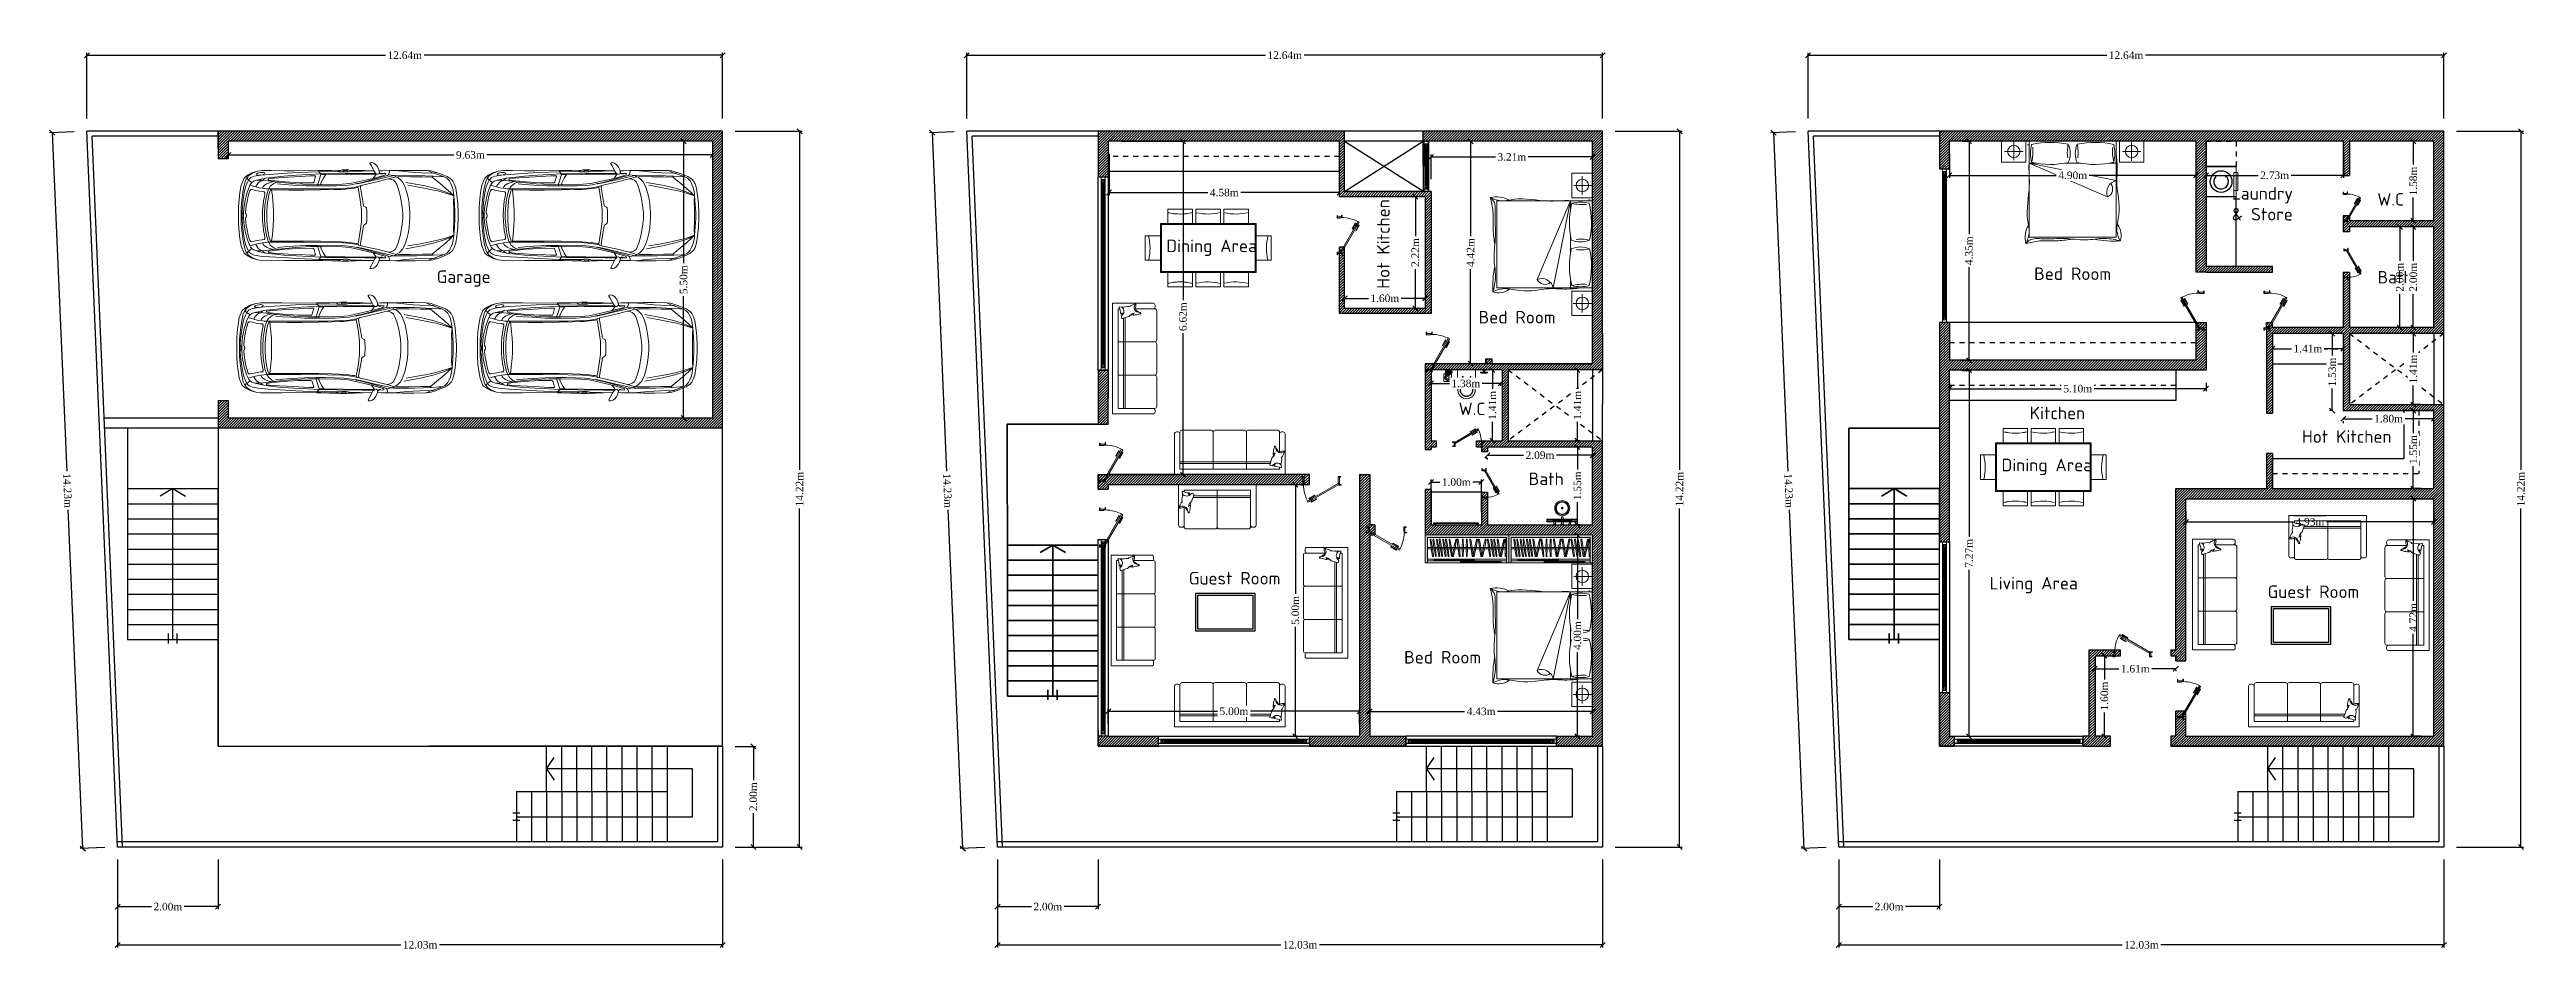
# Model space of a CAD drawing. Header units: millimetres. Extents: x 860 to 1444, y -43 to 267.
# Drawn here: x 1298.69 to 1347.93, y 248.68 to 266.57 of the extents above; entities that cross this region are included whole.
import ezdxf

# ---------------------------------------------------------------- set-up
doc = ezdxf.new("R2010")
doc.units = ezdxf.units.MM
doc.header["$MEASUREMENT"] = 0
doc.linetypes.add('HIDDEN', pattern=[0.375, 0.25, -0.125])
doc.linetypes.add('VW-01 Strichlinie kurz', pattern=[0.15748, 0.07874, -0.07874])
doc.layers.add('_SM_FUR_Sanitary', color=144, linetype='Continuous')
doc.layers.add('Text1', color=7, linetype='Continuous')
for name, color, linetype, lineweight in [('Dimension', 250, 'Continuous', 9), ('Doors Ari', 251, 'Continuous', 5), ('furniture', 251, 'Continuous', 5), ('Furniture Ari', 252, 'Continuous', 9), ('Furnitures', 251, 'Continuous', 5), ('WALL', 7, 'Continuous', 30), ('Window', 7, 'Continuous', 15)]:
    doc.layers.add(name, color=color, linetype=linetype, lineweight=lineweight)
doc.styles.add('Ari', font='isocpeur.ttf', dxfattribs={"height": 0.15})
doc.styles.add('Ari CENTER', font='times.ttf', dxfattribs={"height": 0.15})
doc.dimstyles.new('Ari New', dxfattribs={"dimtxt": 0.15, "dimasz": 0.1, "dimexe": 0.05, "dimexo": 0.25, "dimgap": 0.05, "dimtad": 0, "dimtoh": 1, "dimzin": 0, "dimdsep": 46, "dimtxsty": 'Ari CENTER', "dimblk": 'OBLIQUE', "dimcen": 0.09, "dimclrd": 251, "dimclre": 251, "dimclrt": 12, "dimadec": 0, "dimazin": 0, "dimtfac": 1, "dimtofl": 0, "dimtmove": 0, "dimatfit": 3, "dimldrblk": 'NONE', "dimfxl": 0, "dimtolj": 1, "dimtzin": 0, "dimarcsym": 0})
pattern_1 = [(45, (1063.762295, 415.22589), (-0.0265165043, 0.0265165043), [])]

msp = doc.modelspace()

# ---------------------------------------------------------------- texts
at = {"layer": 'Text1', "attachment_point": 1, "style": 'Ari'}
for s, width, insert, char_height in [('W.C', 1.2177994, (1344.96964, 263.72307), 0.24836), ('Garage', 1.2177994, (1306.38878, 262.18726), 0.24836), (' Bed Room', 3.3367626, (1337.98764, 262.24521), 0.24836), (' Kitchen', 2.566727, (1337.90027, 259.47842), 0.24836), ('Hot Kitchen', 2.566727, (1343.47062, 259.01082), 0.2483601), ('Dining Area', 2.566727, (1337.49696, 258.44532), 0.2483601), ('Living Area', 2.566727, (1337.25929, 256.09775), 0.2483601), ('Guest Room', 2.566727, (1342.78785, 255.92795), 0.24836)]:
    msp.add_mtext_dynamic_manual_height_columns(s, width=width, gutter_width=0.75, heights=[0], dxfattribs=dict(at, insert=insert, char_height=char_height))
at = {"layer": 'Text1', "color": 0, "attachment_point": 1, "style": 'Ari'}
for s, width, insert, char_height in [('Dining Area', 2.566727, (1320.89292, 262.79944), 0.2483601), ('W.C', 1.2177994, (1326.70624, 259.56034), 0.24836), ('Bath', 1.2177994, (1328.09737, 258.17054), 0.24836), ('Guest Room', 2.566727, (1321.33945, 256.19556), 0.24836), (' Bed Room', 3.3367626, (1325.46271, 254.62583), 0.24836)]:
    msp.add_mtext_dynamic_manual_height_columns(s, width=width, gutter_width=0.75, heights=[0], dxfattribs=dict(at, insert=insert, char_height=char_height))

# ---------------------------------------------------------------- blocks, each defined once
blk = doc.blocks.new('A$C00BE7081')
at = {"layer": 'Furnitures'}
for p, q in [((0.242, 4.371), (0.212, 4.284)), ((0.303, 4.516), (0.242, 4.371)), ((0.329, 4.561), (0.303, 4.516)), ((0.367, 4.608), (0.329, 4.561)), ((0.401, 4.641), (0.367, 4.608)), ((0.458, 4.671), (0.401, 4.641)), ((0.553, 4.702), (0.458, 4.671)), ((0.704, 4.726), (0.553, 4.702)), ((0.894, 4.746), (0.704, 4.726)), ((1.087, 4.756), (0.894, 4.746)), ((1.145, 4.756), (1.087, 4.756)), ((1.145, 4.756), (1.204, 4.756)), ((1.204, 4.756), (1.397, 4.746)), ((1.397, 4.746), (1.587, 4.726)), ((1.587, 4.726), (1.738, 4.702)), ((1.738, 4.702), (1.833, 4.671)), ((1.833, 4.671), (1.89, 4.641)), ((1.89, 4.641), (1.924, 4.608)), ((1.924, 4.608), (1.962, 4.561)), ((1.962, 4.561), (1.988, 4.516)), ((1.988, 4.516), (2.049, 4.371)), ((2.049, 4.371), (2.079, 4.284)), ((0.172, 4.098), (0.167, 3.831)), ((0.167, 3.831), (0.167, 3.586)), ((0.18, 4.171), (0.172, 4.098)), ((0.189, 4.208), (0.18, 4.171)), ((0.212, 4.284), (0.189, 4.208)), ((2.079, 4.284), (2.102, 4.208)), ((2.102, 4.208), (2.11, 4.171)), ((2.11, 4.171), (2.119, 4.098)), ((2.119, 4.098), (2.124, 3.831)), ((2.124, 3.831), (2.124, 3.586)), ((0.167, 3.586), (0.17, 3.388)), ((0.17, 3.388), (0.173, 3.261)), ((0.173, 3.261), (0.205, 3.266)), ((0.205, 3.266), (0.246, 3.256)), ((0.246, 3.256), (0.262, 3.244)), ((0.262, 3.244), (0.278, 3.366)), ((0.278, 3.366), (0.306, 3.415)), ((0.306, 3.415), (0.317, 3.438)), ((0.317, 3.438), (0.35, 3.485)), ((0.35, 3.485), (0.419, 3.549)), ((0.419, 3.549), (0.51, 3.598)), ((0.51, 3.598), (0.646, 3.645)), ((0.646, 3.645), (0.755, 3.669)), ((0.755, 3.669), (0.883, 3.691)), ((0.883, 3.691), (1.008, 3.703)), ((1.008, 3.703), (1.08, 3.707)), ((1.08, 3.707), (1.145, 3.707)), ((1.211, 3.707), (1.145, 3.707)), ((1.283, 3.703), (1.211, 3.707)), ((1.407, 3.691), (1.283, 3.703)), ((1.536, 3.669), (1.407, 3.691)), ((1.645, 3.645), (1.536, 3.669)), ((1.781, 3.598), (1.645, 3.645)), ((1.872, 3.549), (1.781, 3.598)), ((1.941, 3.485), (1.872, 3.549)), ((1.974, 3.438), (1.941, 3.485)), ((1.985, 3.415), (1.974, 3.438)), ((2.012, 3.366), (1.985, 3.415)), ((2.029, 3.244), (2.012, 3.366)), ((2.045, 3.256), (2.029, 3.244)), ((2.086, 3.266), (2.045, 3.256)), ((2.118, 3.261), (2.086, 3.266)), ((2.121, 3.388), (2.118, 3.261)), ((2.124, 3.586), (2.121, 3.388)), ((0.455, 2.562), (0.462, 2.567)), ((1.836, 2.562), (1.829, 2.567))]:
    blk.add_line(p, q, dxfattribs=at)
for points in [[(0.305, 4.451), (0.226, 4.233), (0.226, 4.213), (0.172, 4.098)], [(0.292, 4.214), (0.3, 4.381), (0.305, 4.451), (0.334, 4.507), (0.397, 4.567), (0.454, 4.597), (0.52, 4.624), (0.598, 4.645), (0.669, 4.657), (0.72, 4.66)], [(0.72, 4.66), (0.655, 4.595), (0.557, 4.489), (0.453, 4.364), (0.312, 4.193)], [(0.427, 3.623), (0.497, 4.006), (0.563, 4.271), (0.621, 4.455), (0.658, 4.549), (0.72, 4.66), (0.668, 4.51), (0.611, 4.309), (0.573, 4.119), (0.531, 3.904), (0.489, 3.668)], [(0.72, 4.66), (0.899, 4.674), (1.076, 4.685), (1.145, 4.685)], [(0.72, 4.66), (0.85, 4.652), (1.001, 4.658), (1.145, 4.658)], [(1.571, 4.66), (1.392, 4.674), (1.215, 4.685), (1.145, 4.685)], [(1.571, 4.66), (1.441, 4.652), (1.29, 4.658), (1.145, 4.658)], [(1.864, 3.623), (1.793, 4.006), (1.728, 4.271), (1.67, 4.455), (1.632, 4.549), (1.571, 4.66), (1.623, 4.51), (1.68, 4.309), (1.718, 4.119), (1.76, 3.904), (1.802, 3.668)], [(1.571, 4.66), (1.636, 4.595), (1.734, 4.489), (1.838, 4.364), (1.979, 4.193)], [(1.999, 4.214), (1.991, 4.381), (1.986, 4.451), (1.957, 4.507), (1.894, 4.567), (1.837, 4.597), (1.77, 4.624), (1.693, 4.645), (1.622, 4.657), (1.571, 4.66)], [(1.986, 4.451), (2.064, 4.233), (2.064, 4.213), (2.119, 4.098)], [(0.226, 4.213), (0.22, 3.963), (0.212, 3.819), (0.194, 3.617), (0.17, 3.388)], [(0.212, 4.284), (0.226, 4.233)], [(0.278, 3.366), (0.272, 3.397), (0.276, 3.857), (0.292, 4.214), (0.312, 4.193), (0.308, 3.986), (0.304, 3.726), (0.303, 3.467), (0.317, 3.438)], [(2.012, 3.366), (2.018, 3.397), (2.015, 3.857), (1.999, 4.214), (1.979, 4.193), (1.983, 3.986), (1.987, 3.726), (1.988, 3.467), (1.974, 3.438)], [(2.079, 4.284), (2.064, 4.233)], [(2.064, 4.213), (2.071, 3.963), (2.079, 3.819), (2.097, 3.617), (2.121, 3.388)], [(0.173, 3.261), (0.174, 3.12), (0.177, 3.046)], [(0.262, 3.244), (0.275, 3.228), (0.309, 3.119), (0.358, 2.94), (0.422, 2.703), (0.448, 2.589), (0.455, 2.562), (0.455, 2.562)], [(0.278, 3.366), (0.362, 3.004), (0.438, 2.677), (0.462, 2.567)], [(0.306, 3.415), (0.354, 3.248), (0.416, 2.993), (0.48, 2.711), (0.494, 2.652), (0.507, 2.606), (0.518, 2.592), (0.537, 2.586), (0.577, 2.596), (0.669, 2.613), (0.808, 2.636), (1.011, 2.661), (1.118, 2.661), (1.145, 2.661)], [(1.145, 3.555), (1.083, 3.555), (0.968, 3.544), (0.739, 3.506), (0.579, 3.464), (0.475, 3.426), (0.414, 3.394), (0.382, 3.352), (0.361, 3.301), (0.354, 3.248)], [(1.145, 3.555), (1.208, 3.555), (1.323, 3.544), (1.552, 3.506), (1.712, 3.464), (1.816, 3.426), (1.876, 3.394), (1.909, 3.352), (1.93, 3.301), (1.937, 3.248)], [(1.985, 3.415), (1.937, 3.248), (1.875, 2.993), (1.811, 2.711), (1.797, 2.652), (1.784, 2.606), (1.773, 2.592), (1.754, 2.586), (1.714, 2.596), (1.622, 2.613), (1.483, 2.636), (1.28, 2.661), (1.173, 2.661), (1.145, 2.661)], [(2.012, 3.366), (1.929, 3.004), (1.853, 2.677), (1.829, 2.567)], [(2.029, 3.244), (2.016, 3.228), (1.982, 3.119), (1.933, 2.94), (1.869, 2.703), (1.842, 2.589), (1.836, 2.562), (1.836, 2.562)], [(2.118, 3.261), (2.117, 3.12), (2.114, 3.046)], [(0.248, 2.979), (0.252, 3.016), (0.239, 3.041), (0.218, 3.055), (0.153, 3.041), (0.086, 3.007), (0.038, 2.967), (0.012, 2.929), (0, 2.887), (0.003, 2.853), (0.003, 2.853), (0.012, 2.844), (0.025, 2.847), (0.073, 2.876), (0.177, 2.931), (0.224, 2.957), (0.227, 2.975), (0.248, 2.979)], [(0.177, 2.931), (0.171, 2.734), (0.169, 2.552), (0.168, 2.411)], [(0.185, 2.441), (0.183, 2.675), (0.176, 2.876), (0.177, 2.931)], [(0.25, 3.114), (0.243, 3.082), (0.218, 3.055)], [(0.234, 2.976), (0.231, 2.727), (0.237, 2.163), (0.242, 1.897), (0.333, 1.839), (0.438, 1.785), (0.465, 1.781), (0.476, 1.798), (0.467, 2.241), (0.452, 2.411), (0.426, 2.546), (0.34, 2.918), (0.277, 3.145), (0.261, 3.178), (0.235, 3.19)], [(0.235, 3.19), (0.234, 3.073)], [(0.248, 2.979), (0.248, 2.724), (0.252, 2.307), (0.257, 1.888)], [(0.248, 2.979), (0.34, 2.918)], [(1.145, 2.778), (1.107, 2.778), (1.033, 2.776), (0.981, 2.771), (0.965, 2.758), (0.94, 2.714), (0.917, 2.703), (0.883, 2.699), (0.539, 2.639), (0.519, 2.64), (0.494, 2.652)], [(1.145, 2.778), (1.184, 2.778), (1.258, 2.776), (1.31, 2.771), (1.326, 2.758), (1.351, 2.714), (1.374, 2.703), (1.408, 2.699), (1.752, 2.639), (1.772, 2.64), (1.797, 2.652)], [(2.057, 2.976), (2.06, 2.727), (2.054, 2.163), (2.049, 1.897), (1.958, 1.839), (1.853, 1.785), (1.825, 1.781), (1.815, 1.798), (1.824, 2.241), (1.839, 2.411), (1.865, 2.546), (1.951, 2.918), (2.014, 3.145), (2.029, 3.178), (2.056, 3.19)], [(2.043, 2.979), (1.951, 2.918)], [(2.043, 2.979), (2.043, 2.724), (2.039, 2.307), (2.034, 1.888)], [(2.043, 2.979), (2.039, 3.016), (2.052, 3.041), (2.073, 3.055), (2.138, 3.041), (2.205, 3.007), (2.253, 2.967), (2.279, 2.929), (2.291, 2.887), (2.288, 2.853), (2.288, 2.853), (2.279, 2.844), (2.266, 2.847), (2.218, 2.876), (2.114, 2.931), (2.067, 2.957), (2.063, 2.975), (2.043, 2.979)], [(2.041, 3.114), (2.048, 3.082), (2.073, 3.055)], [(2.056, 3.19), (2.057, 3.073)], [(2.106, 2.441), (2.108, 2.675), (2.115, 2.876), (2.114, 2.931)], [(2.114, 2.931), (2.12, 2.734), (2.122, 2.552), (2.123, 2.411)], [(0.196, 2.371), (0.194, 2.403), (0.185, 2.441), (0.175, 2.43), (0.157, 2.385), (0.156, 2.312), (0.159, 2.244), (0.175, 2.196), (0.183, 2.166), (0.193, 2.156), (0.198, 2.176), (0.198, 2.262), (0.182, 2.266), (0.172, 2.28), (0.17, 2.329), (0.174, 2.365), (0.185, 2.37), (0.196, 2.371)], [(0.166, 2.222), (0.169, 2.012), (0.171, 1.823), (0.171, 1.734)], [(0.193, 2.156), (0.198, 1.736), (0.216, 1.282), (0.236, 0.94), (0.254, 0.68), (0.271, 0.472), (0.293, 0.339), (0.324, 0.27), (0.357, 0.235), (0.378, 0.218), (0.438, 0.189), (0.523, 0.154), (0.655, 0.124), (0.802, 0.101), (0.96, 0.086), (1.063, 0.077), (1.091, 0.077), (1.109, 0.092), (1.129, 0.092), (1.145, 0.092)], [(0.196, 2.371), (0.202, 2.36), (0.202, 2.318), (0.202, 2.275), (0.198, 2.262)], [(0.455, 2.562), (0.479, 2.442), (0.492, 2.317), (0.5, 2.123), (0.505, 1.919), (0.502, 1.72)], [(0.515, 2.595), (0.543, 2.43), (0.557, 2.271), (0.565, 1.963), (0.569, 1.406), (0.569, 0.716), (0.569, 0.655)], [(0.59, 0.718), (0.594, 1.09), (0.594, 1.414), (0.59, 1.772), (0.583, 2.061), (0.578, 2.221), (0.572, 2.318), (0.561, 2.426), (0.551, 2.507), (0.545, 2.549), (0.537, 2.586)], [(2.098, 2.156), (2.093, 1.736), (2.075, 1.282), (2.055, 0.94), (2.037, 0.68), (2.02, 0.472), (1.998, 0.339), (1.966, 0.27), (1.934, 0.235), (1.913, 0.218), (1.853, 0.189), (1.768, 0.154), (1.636, 0.124), (1.489, 0.101), (1.331, 0.086), (1.228, 0.077), (1.2, 0.077), (1.182, 0.092), (1.162, 0.092), (1.145, 0.092)], [(1.701, 0.718), (1.697, 1.09), (1.697, 1.414), (1.701, 1.772), (1.708, 2.061), (1.713, 2.221), (1.719, 2.318), (1.73, 2.426), (1.74, 2.507), (1.746, 2.549), (1.754, 2.586)], [(1.776, 2.595), (1.748, 2.43), (1.734, 2.271), (1.726, 1.963), (1.722, 1.406), (1.722, 0.716), (1.722, 0.655)], [(1.836, 2.562), (1.812, 2.442), (1.799, 2.317), (1.791, 2.123), (1.786, 1.919), (1.789, 1.72)], [(2.095, 2.371), (2.089, 2.36), (2.089, 2.318), (2.089, 2.275), (2.093, 2.262)], [(2.095, 2.371), (2.097, 2.403), (2.106, 2.441), (2.116, 2.43), (2.134, 2.385), (2.135, 2.312), (2.132, 2.244), (2.116, 2.196), (2.108, 2.166), (2.098, 2.156), (2.093, 2.176), (2.093, 2.262), (2.109, 2.266), (2.119, 2.28), (2.121, 2.329), (2.117, 2.365), (2.106, 2.37), (2.095, 2.371)], [(2.125, 2.222), (2.122, 2.012), (2.12, 1.823), (2.119, 1.734)], [(0.171, 1.734), (0.178, 1.201), (0.175, 0.979), (0.17, 0.723), (0.171, 0.524), (0.187, 0.414), (0.224, 0.291), (0.272, 0.196), (0.334, 0.121), (0.488, 0.057), (0.649, 0.029), (0.796, 0.012), (0.957, 0), (1.081, 0), (1.145, 0)], [(0.171, 1.734), (0.183, 1.731), (0.198, 1.736), (0.245, 1.784), (0.26, 1.784), (0.421, 1.732), (0.462, 1.719), (0.477, 1.719), (0.502, 1.72)], [(0.242, 1.897), (0.245, 1.784), (0.258, 1.531), (0.273, 1.252), (0.292, 0.979), (0.313, 0.792), (0.336, 0.59), (0.365, 0.459), (0.383, 0.392), (0.383, 0.485), (0.389, 0.575), (0.411, 0.756), (0.421, 0.823)], [(0.257, 1.888), (0.26, 1.784)], [(0.287, 1.666), (0.295, 1.67), (0.413, 1.636), (0.436, 1.627), (0.439, 1.602), (0.437, 1.331), (0.416, 1.002), (0.387, 0.728), (0.377, 0.653), (0.361, 0.641), (0.349, 0.655), (0.335, 0.765), (0.314, 1.082), (0.301, 1.34), (0.289, 1.551), (0.287, 1.666)], [(0.476, 1.798), (0.477, 1.719), (0.476, 1.549), (0.458, 1.235), (0.422, 0.869), (0.421, 0.823), (0.45, 0.763), (0.509, 0.689), (0.569, 0.655)], [(0.502, 1.72), (0.501, 1.465), (0.485, 1.184), (0.471, 0.99), (0.456, 0.842)], [(2.119, 1.734), (2.113, 1.201), (2.116, 0.979), (2.121, 0.723), (2.119, 0.524), (2.104, 0.414), (2.067, 0.291), (2.019, 0.196), (1.957, 0.121), (1.803, 0.057), (1.642, 0.029), (1.494, 0.012), (1.334, 0), (1.209, 0), (1.145, 0)], [(1.815, 1.798), (1.814, 1.719), (1.815, 1.549), (1.833, 1.235), (1.868, 0.869), (1.87, 0.823), (1.841, 0.763), (1.782, 0.689), (1.722, 0.655)], [(2.119, 1.734), (2.108, 1.731), (2.093, 1.736), (2.046, 1.784), (2.031, 1.784), (1.87, 1.732), (1.829, 1.719), (1.814, 1.719), (1.789, 1.72)], [(1.789, 1.72), (1.79, 1.465), (1.806, 1.184), (1.82, 0.99), (1.834, 0.842)], [(2.003, 1.666), (1.996, 1.67), (1.878, 1.636), (1.855, 1.627), (1.851, 1.602), (1.854, 1.331), (1.875, 1.002), (1.904, 0.728), (1.914, 0.653), (1.93, 0.641), (1.942, 0.655), (1.956, 0.765), (1.977, 1.082), (1.99, 1.34), (2.002, 1.551), (2.003, 1.666)], [(2.049, 1.897), (2.046, 1.784), (2.033, 1.531), (2.017, 1.252), (1.999, 0.979), (1.978, 0.792), (1.955, 0.59), (1.926, 0.459), (1.908, 0.392), (1.908, 0.485), (1.902, 0.575), (1.88, 0.756), (1.87, 0.823)], [(2.034, 1.888), (2.031, 1.784)], [(0.336, 0.59), (0.336, 0.59), (0.362, 0.545), (0.385, 0.523)], [(0.383, 0.392), (0.403, 0.33), (0.433, 0.289), (0.463, 0.26), (0.49, 0.246), (0.524, 0.373), (0.543, 0.445), (0.555, 0.523), (0.565, 0.596), (0.569, 0.655)], [(0.411, 0.756), (0.434, 0.672), (0.462, 0.606), (0.498, 0.557), (0.526, 0.534), (0.555, 0.523)], [(0.569, 0.716), (0.59, 0.718), (0.728, 0.734), (0.925, 0.751), (1.054, 0.757), (1.145, 0.757)], [(0.569, 0.701), (0.667, 0.667), (0.774, 0.645), (0.927, 0.624), (1.059, 0.617), (1.145, 0.617)], [(1.145, 0.564), (1.093, 0.564), (0.93, 0.574), (0.796, 0.592), (0.693, 0.612), (0.592, 0.645), (0.569, 0.655)], [(1.145, 0.522), (1.127, 0.522), (1.023, 0.523), (0.922, 0.532), (0.824, 0.544), (0.73, 0.561), (0.676, 0.573), (0.646, 0.572), (0.629, 0.556), (0.624, 0.515), (0.615, 0.446), (0.592, 0.341), (0.581, 0.293), (0.582, 0.266), (0.607, 0.245), (0.647, 0.234), (0.725, 0.209), (0.841, 0.187), (0.934, 0.17), (1.004, 0.16), (1.068, 0.153), (1.091, 0.154), (1.113, 0.165), (1.113, 0.165), (1.134, 0.175), (1.145, 0.175)], [(1.722, 0.716), (1.701, 0.718), (1.562, 0.734), (1.366, 0.751), (1.237, 0.757), (1.145, 0.757)], [(1.722, 0.701), (1.624, 0.667), (1.517, 0.645), (1.364, 0.624), (1.232, 0.617), (1.145, 0.617)], [(1.145, 0.564), (1.198, 0.564), (1.361, 0.574), (1.494, 0.592), (1.598, 0.612), (1.698, 0.645), (1.722, 0.655)], [(1.145, 0.522), (1.164, 0.522), (1.268, 0.523), (1.369, 0.532), (1.467, 0.544), (1.561, 0.561), (1.615, 0.573), (1.645, 0.572), (1.662, 0.556), (1.667, 0.515), (1.676, 0.446), (1.698, 0.341), (1.71, 0.293), (1.709, 0.266), (1.684, 0.245), (1.644, 0.234), (1.566, 0.209), (1.45, 0.187), (1.357, 0.17), (1.287, 0.16), (1.223, 0.153), (1.2, 0.154), (1.178, 0.165), (1.178, 0.165), (1.157, 0.175), (1.145, 0.175)], [(1.908, 0.392), (1.888, 0.33), (1.858, 0.289), (1.828, 0.26), (1.8, 0.246), (1.766, 0.373), (1.748, 0.445), (1.736, 0.523), (1.726, 0.596), (1.722, 0.655)], [(1.88, 0.756), (1.857, 0.672), (1.829, 0.606), (1.793, 0.557), (1.765, 0.534), (1.736, 0.523)], [(1.955, 0.59), (1.955, 0.59), (1.929, 0.545), (1.905, 0.523)], [(0.187, 0.414), (0.23, 0.302), (0.281, 0.226), (0.324, 0.188), (0.357, 0.167), (0.412, 0.144), (0.518, 0.118), (0.642, 0.094), (0.813, 0.073), (0.961, 0.06), (1.057, 0.058), (1.145, 0.058)], [(0.324, 0.188), (0.352, 0.195), (0.365, 0.201), (0.378, 0.218), (0.433, 0.289)], [(0.385, 0.523), (0.403, 0.475), (0.429, 0.437), (0.47, 0.403), (0.504, 0.382), (0.524, 0.373)], [(0.49, 0.246), (0.565, 0.215), (0.643, 0.188), (0.726, 0.165), (0.812, 0.148), (0.906, 0.128), (0.998, 0.118), (1.093, 0.111), (1.145, 0.111)], [(1.091, 0.077), (1.104, 0.063), (1.145, 0.063)], [(2.104, 0.414), (2.061, 0.302), (2.01, 0.226), (1.966, 0.188), (1.934, 0.167), (1.879, 0.144), (1.773, 0.118), (1.649, 0.094), (1.478, 0.073), (1.33, 0.06), (1.234, 0.058), (1.145, 0.058)], [(1.8, 0.246), (1.726, 0.215), (1.647, 0.188), (1.565, 0.165), (1.479, 0.148), (1.385, 0.128), (1.293, 0.118), (1.198, 0.111), (1.145, 0.111)], [(1.2, 0.077), (1.187, 0.063), (1.145, 0.063)], [(1.905, 0.523), (1.888, 0.475), (1.862, 0.437), (1.821, 0.403), (1.787, 0.382), (1.766, 0.373)], [(1.966, 0.188), (1.939, 0.195), (1.926, 0.201), (1.913, 0.218), (1.858, 0.289)]]:
    blk.add_lwpolyline(points, dxfattribs=at)
blk.add_ellipse((2.05, 0.481), major_axis=(0.0111, 0.0922), ratio=0.303395, dxfattribs=at)
blk = doc.blocks.new('cabinet')
at = {"color": 152, "lineweight": 5, "true_color": 0x2776bb}
for p, q in [((103, 59.8, -0.2), (103, 60.5, -0.2)), ((103, 60.5, -0.2), (104.5, 60.5, -0.2)), ((104.5, 59.8, -0.2), (103, 59.8, -0.2)), ((103.1, 59.8, -0.2), (103.1, 60.5, -0.2)), ((103.1, 60.5, -0.2), (104.5, 60.5, -0.2)), ((103.1, 60.2, -0.2), (103.1, 60.2, -0.2)), ((103.1, 60.2, -0.2), (103.1, 60.2, -0.2)), ((103.1, 60.2, -0.2), (103.1, 60.2, -0.2)), ((103.1, 60.2, -0.2), (103.1, 60.2, -0.2)), ((104.5, 59.8, -0.2), (103.1, 59.8, -0.2)), ((104.5, 60.5, -0.2), (104.5, 59.8, -0.2)), ((104.5, 60.5, -0.2), (104.5, 59.8, -0.2))]:
    blk.add_line(p, q, dxfattribs=at)
at = {"color": 152, "linetype": 'ByBlock', "lineweight": 5, "true_color": 0x2776bb}
blk.add_line((103.1, 60.2, -0.2), (104.5, 60.2, -0.2), dxfattribs=at)
blk.add_line((103.1, 60.2, -0.2), (104.5, 60.2, -0.2), dxfattribs=at)
at = {"color": 152, "lineweight": 5, "true_color": 0x2776bb, "elevation": -0.2}
blk.add_lwpolyline([(104.5, 60.2), (104.5, 60.2), (104.5, 60.2), (104.5, 60.2)], close=True, dxfattribs=at)
at = {"color": 152, "linetype": 'ByBlock', "lineweight": 5, "true_color": 0x2776bb}
for centre, major_axis in [((103.3, 60.2, -0.2), (0.038, -0.305)), ((103.2, 60.2, -0.2), (0, -0.307)), ((103.5, 60.2, -0.2), (0, -0.307)), ((103.7, 60.2, -0.2), (0.038, -0.305)), ((103.8, 60.2, -0.2), (0, -0.307)), ((103.9, 60.2, -0.2), (0.038, -0.305)), ((104.1, 60.2, -0.2), (0, -0.307)), ((104.2, 60.2, -0.2), (0.038, -0.305))]:
    blk.add_ellipse(centre, major_axis=major_axis, ratio=0.03669, dxfattribs=at)
blk = doc.blocks.new('SFHG')
at = {"layer": 'Furnitures', "linetype": 'ByBlock', "true_color": 0x636466}
h = blk.add_hatch(color=251, dxfattribs=at)
h.dxf.hatch_style = 1
h.paths.add_polyline_path([(212.178, 43.794), (212.178, 43.789), (212.19, 43.789), (212.19, 43.794)])
h = blk.add_hatch(color=251, dxfattribs=at)
h.dxf.hatch_style = 1
h.paths.add_polyline_path([(212.178, 42.989), (212.178, 42.994), (212.19, 42.994), (212.19, 42.989)])
at = {"layer": 'Furnitures', "color": 251, "true_color": 0x636466}
for p, q in [((212.203, 43.839), (212.199, 43.839)), ((212.199, 43.839), (212.199, 43.789)), ((212.219, 43.839), (212.203, 43.839)), ((212.203, 43.835), (212.211, 43.835)), ((212.203, 42.948), (212.203, 43.83)), ((212.211, 43.835), (212.215, 43.835)), ((212.211, 42.948), (212.211, 43.83)), ((212.215, 43.835), (212.215, 43.831)), ((212.215, 43.831), (212.219, 43.831)), ((212.215, 42.948), (212.215, 43.83)), ((212.219, 43.835), (212.219, 43.839)), ((212.219, 43.831), (212.219, 43.835)), ((212.169, 43.789), (212.199, 43.789)), ((212.169, 43.785), (212.182, 43.785)), ((212.182, 43.785), (212.203, 43.785)), ((212.219, 42.952), (212.219, 43.826)), ((212.169, 42.998), (212.182, 42.998)), ((212.169, 42.994), (212.199, 42.994)), ((212.182, 42.998), (212.203, 42.998)), ((212.199, 42.944), (212.199, 42.994)), ((212.203, 42.944), (212.199, 42.944)), ((212.203, 42.948), (212.211, 42.948)), ((212.219, 42.944), (212.203, 42.944)), ((212.211, 42.948), (212.215, 42.948)), ((212.215, 42.948), (212.215, 42.952)), ((212.215, 42.952), (212.219, 42.952)), ((212.219, 42.952), (212.219, 42.948)), ((212.219, 42.948), (212.219, 42.944))]:
    blk.add_line(p, q, dxfattribs=at)
at = {"layer": 'Furnitures', "color": 251, "linetype": 'ByBlock', "true_color": 0x636466}
for p, q in [((212.184, 43.794), (212.181, 43.799)), ((212.184, 43.794), (212.187, 43.799)), ((212.184, 42.989), (212.181, 42.983)), ((212.184, 42.989), (212.187, 42.983))]:
    blk.add_line(p, q, dxfattribs=at)
at = {"layer": 'Furnitures', "color": 251, "true_color": 0x636466, "xscale": -0.01, "yscale": 0.01, "zscale": 0.01, "rotation": 180}
blk.add_blockref('cabinet', (212.467, 43.389), dxfattribs=at)
blk = doc.blocks.new('A$C2C5E2203')
at = {"layer": '_SM_FUR_Sanitary'}
for points in [[(-30, 0), (30, 0), (30, -5), (-30, -5), (-30, 0)], [(0, -1), (-4, -1), (-4, -4), (4, -4), (4, -1), (0, -1)]]:
    blk.add_lwpolyline(points, dxfattribs=at)
at = {"layer": '_SM_FUR_Sanitary', "color": 9, "true_color": 0xc7c8ca}
for points in [[(-4, -4), (-28.7, -4)], [(-4, -1), (-28.5, -1)], [(-4, -1.8), (-28.5, -1)], [(-4, -3.2), (-28.5, -4)], [(4, -1), (28.5, -1)], [(4, -1.8), (28.5, -1)], [(4, -3.2), (28.5, -4)], [(4, -4), (28.5, -4)]]:
    blk.add_lwpolyline(points, dxfattribs=at)
blk = doc.blocks.new('FF-08 Head Shower - Plan')
at = {"layer": 'Furnitures'}
for p, q in [((25832.2, 2839.4), (25832.2, 2839.3)), ((25832.2, 2839.3), (25832.2, 2839.2)), ((25832.2, 2839.3), (25832.2, 2839.2)), ((25832.2, 2839.3), (25832.2, 2839.3)), ((25832.3, 2839.3), (25832.2, 2839.3)), ((25832.3, 2839.3), (25832.2, 2839.3)), ((25832.2, 2839.3), (25832.2, 2839.3)), ((25832.2, 2839.2), (25832.2, 2839.2)), ((25832.2, 2839.2), (25832.2, 2839.2)), ((25832.2, 2839.2), (25832.4, 2839.2)), ((25832.2, 2839.2), (25832.2, 2839.2)), ((25832.3, 2839.2), (25832.2, 2839.2)), ((25832.2, 2839.2), (25832.2, 2839.2)), ((25832.3, 2839.2), (25832.2, 2839.2)), ((25832.2, 2839.1), (25832.2, 2839)), ((25832.2, 2839.1), (25832.2, 2839)), ((25832.4, 2839.1), (25832.2, 2839.1)), ((25832.2, 2839), (25832.2, 2838.9)), ((25832.2, 2839), (25832.2, 2838.9)), ((25832.2, 2839), (25832.2, 2839)), ((25832.3, 2839), (25832.2, 2839)), ((25832.2, 2839), (25832.2, 2839)), ((25832.3, 2839), (25832.2, 2839)), ((25832.2, 2838.9), (25832.2, 2838.9)), ((25832.3, 2838.9), (25832.2, 2838.9)), ((25832.2, 2838.9), (25832.2, 2838.9)), ((25832.3, 2838.9), (25832.2, 2838.9)), ((25832.2, 2838.9), (25832.2, 2838.9)), ((25832.2, 2838.9), (25832.2, 2838.9)), ((25832.3, 2839.5), (25832.3, 2839.4)), ((25832.3, 2839.5), (25832.3, 2839.4)), ((25832.4, 2839.5), (25832.3, 2839.5)), ((25832.3, 2839.5), (25832.3, 2839.5)), ((25832.3, 2839.4), (25832.3, 2839.3)), ((25832.3, 2839.4), (25832.3, 2839.3)), ((25832.4, 2839.4), (25832.3, 2839.4)), ((25832.3, 2839.4), (25832.3, 2839.4)), ((25832.4, 2839.4), (25832.3, 2839.4)), ((25832.3, 2839.4), (25832.3, 2839.4)), ((25832.3, 2839.3), (25832.3, 2839.2)), ((25832.3, 2839.3), (25832.3, 2839.2)), ((25832.4, 2839.3), (25832.3, 2839.3)), ((25832.4, 2839.3), (25832.3, 2839.3)), ((25832.3, 2839.2), (25832.3, 2839.2)), ((25832.3, 2839.2), (25832.3, 2839.2)), ((25832.3, 2839.2), (25832.4, 2839.2)), ((25832.4, 2839.2), (25832.3, 2839.2)), ((25832.4, 2839.2), (25832.3, 2839.2)), ((25832.3, 2839.1), (25832.3, 2839)), ((25832.3, 2839.1), (25832.3, 2839)), ((25832.3, 2839), (25832.3, 2838.9)), ((25832.3, 2839), (25832.3, 2838.9)), ((25832.4, 2839), (25832.3, 2839)), ((25832.4, 2839), (25832.3, 2839)), ((25832.3, 2839), (25832.4, 2839)), ((25832.3, 2838.9), (25832.3, 2838.8)), ((25832.3, 2838.9), (25832.3, 2838.8)), ((25832.4, 2838.9), (25832.3, 2838.9)), ((25832.4, 2838.9), (25832.3, 2838.9)), ((25832.3, 2838.8), (25832.3, 2838.8)), ((25832.3, 2838.8), (25832.3, 2838.7)), ((25832.3, 2838.8), (25832.3, 2838.8)), ((25832.4, 2838.8), (25832.3, 2838.8)), ((25832.3, 2838.8), (25832.3, 2838.8)), ((25832.4, 2838.8), (25832.3, 2838.8)), ((25832.4, 2838.7), (25832.3, 2838.7)), ((25832.3, 2838.7), (25832.3, 2838.7)), ((25832.4, 2839.6), (25832.4, 2839.5)), ((25832.4, 2839.6), (25832.4, 2839.5)), ((25832.4, 2839.5), (25832.4, 2839.4)), ((25832.4, 2839.5), (25832.4, 2839.4)), ((25832.5, 2839.5), (25832.4, 2839.5)), ((25832.5, 2839.5), (25832.4, 2839.5)), ((25832.4, 2839.5), (25832.4, 2839.5)), ((25832.4, 2839.4), (25832.4, 2839.3)), ((25832.4, 2839.4), (25832.4, 2839.3)), ((25832.5, 2839.4), (25832.4, 2839.4)), ((25832.5, 2839.4), (25832.4, 2839.4)), ((25832.4, 2839.3), (25832.4, 2839.2)), ((25832.4, 2839.3), (25832.4, 2839.2)), ((25832.5, 2839.3), (25832.4, 2839.3)), ((25832.5, 2839.3), (25832.4, 2839.3)), ((25832.4, 2839.2), (25832.4, 2839.2)), ((25832.4, 2839.2), (25832.4, 2839.2)), ((25832.4, 2839.1), (25832.4, 2839)), ((25832.4, 2839), (25832.4, 2838.9)), ((25832.4, 2839), (25832.4, 2838.9)), ((25832.4, 2839), (25832.4, 2839)), ((25832.4, 2839), (25832.4, 2839)), ((25832.4, 2838.9), (25832.4, 2838.8)), ((25832.4, 2838.9), (25832.4, 2838.8)), ((25832.5, 2838.9), (25832.4, 2838.9)), ((25832.5, 2838.9), (25832.4, 2838.9)), ((25832.4, 2838.8), (25832.4, 2838.7)), ((25832.4, 2838.8), (25832.4, 2838.7)), ((25832.5, 2838.8), (25832.4, 2838.8)), ((25832.5, 2838.8), (25832.4, 2838.8)), ((25832.4, 2838.7), (25832.4, 2838.7)), ((25832.4, 2838.7), (25832.4, 2838.7)), ((25832.4, 2838.7), (25832.4, 2838.7)), ((25832.5, 2838.7), (25832.4, 2838.7)), ((25832.5, 2838.7), (25832.4, 2838.7)), ((25832.5, 2839.6), (25832.5, 2839.5)), ((25832.5, 2839.6), (25832.5, 2839.5)), ((25832.5, 2839.6), (25832.5, 2839.6)), ((25832.6, 2839.6), (25832.5, 2839.6)), ((25832.5, 2839.6), (25832.5, 2839.6)), ((25832.6, 2839.6), (25832.5, 2839.6)), ((25832.5, 2839.6), (25832.5, 2839.6)), ((25832.5, 2839.5), (25832.5, 2839.4)), ((25832.5, 2839.5), (25832.5, 2839.4)), ((25832.6, 2839.5), (25832.5, 2839.5)), ((25832.6, 2839.5), (25832.5, 2839.5)), ((25832.5, 2839.4), (25832.5, 2839.3)), ((25832.5, 2839.4), (25832.5, 2839.4)), ((25832.6, 2839.4), (25832.5, 2839.4)), ((25832.6, 2839.4), (25832.5, 2839.4)), ((25832.5, 2839.3), (25832.5, 2839.3)), ((25832.5, 2838.9), (25832.5, 2838.8)), ((25832.5, 2838.9), (25832.5, 2838.8)), ((25832.5, 2838.9), (25832.5, 2838.9)), ((25832.5, 2838.8), (25832.5, 2838.7)), ((25832.5, 2838.8), (25832.5, 2838.7)), ((25832.6, 2838.8), (25832.5, 2838.8)), ((25832.6, 2838.8), (25832.5, 2838.8)), ((25832.5, 2838.7), (25832.5, 2838.6)), ((25832.5, 2838.7), (25832.5, 2838.6)), ((25832.6, 2838.7), (25832.5, 2838.7)), ((25832.6, 2838.7), (25832.5, 2838.7)), ((25832.5, 2838.6), (25832.5, 2838.6)), ((25832.6, 2838.6), (25832.5, 2838.6)), ((25832.5, 2838.6), (25832.5, 2838.6)), ((25832.6, 2838.6), (25832.5, 2838.6)), ((25832.5, 2838.6), (25832.5, 2838.6)), ((25832.5, 2838.6), (25832.5, 2838.6)), ((25832.6, 2839.7), (25832.6, 2839.6)), ((25832.6, 2839.7), (25832.6, 2839.6)), ((25832.6, 2839.6), (25832.6, 2839.5)), ((25832.6, 2839.6), (25832.6, 2839.5)), ((25832.7, 2839.6), (25832.6, 2839.6)), ((25832.7, 2839.6), (25832.6, 2839.6)), ((25832.6, 2839.5), (25832.6, 2839.4)), ((25832.6, 2839.5), (25832.6, 2839.4)), ((25832.6, 2839.4), (25832.6, 2839.5)), ((25832.7, 2839.5), (25832.6, 2839.5)), ((25832.7, 2839.5), (25832.6, 2839.5)), ((25832.6, 2839.4), (25832.6, 2839.4)), ((25832.7, 2839.4), (25832.6, 2839.4)), ((25832.6, 2838.8), (25832.6, 2838.7)), ((25832.6, 2838.8), (25832.6, 2838.8)), ((25832.6, 2838.8), (25832.6, 2838.7)), ((25832.6, 2838.7), (25832.6, 2838.8)), ((25832.7, 2838.8), (25832.6, 2838.8)), ((25832.6, 2838.8), (25832.6, 2838.8)), ((25832.6, 2838.7), (25832.6, 2838.6)), ((25832.6, 2838.7), (25832.6, 2838.6)), ((25832.7, 2838.7), (25832.6, 2838.7)), ((25832.7, 2838.7), (25832.6, 2838.7)), ((25832.6, 2838.6), (25832.6, 2838.6)), ((25832.6, 2838.6), (25832.6, 2838.6)), ((25832.7, 2838.6), (25832.6, 2838.6)), ((25832.7, 2838.6), (25832.6, 2838.6)), ((25832.7, 2839.4), (25832.7, 2839.7)), ((25832.7, 2838.6), (25832.7, 2838.8)), ((25832.8, 2839.7), (25832.8, 2839.4)), ((25832.8, 2839.7), (25832.8, 2839.6)), ((25832.8, 2839.7), (25832.8, 2839.6)), ((25832.8, 2839.6), (25832.8, 2839.5)), ((25832.8, 2839.6), (25832.8, 2839.5)), ((25832.9, 2839.6), (25832.8, 2839.6)), ((25832.8, 2839.6), (25832.8, 2839.6)), ((25832.9, 2839.6), (25832.8, 2839.6)), ((25832.8, 2839.6), (25832.8, 2839.6)), ((25832.8, 2839.4), (25832.8, 2839.5)), ((25832.8, 2839.5), (25832.8, 2839.4)), ((25832.8, 2839.5), (25832.8, 2839.4)), ((25832.9, 2839.5), (25832.8, 2839.5)), ((25832.8, 2839.5), (25832.8, 2839.5)), ((25832.9, 2839.5), (25832.8, 2839.5)), ((25832.8, 2839.5), (25832.8, 2839.5)), ((25832.8, 2839.4), (25832.8, 2839.4)), ((25832.9, 2839.4), (25832.8, 2839.4)), ((25832.9, 2839.4), (25832.8, 2839.4)), ((25832.8, 2839.4), (25832.8, 2839.4)), ((25832.8, 2839.4), (25832.8, 2839.4)), ((25832.8, 2838.8), (25832.8, 2838.6)), ((25832.8, 2838.7), (25832.8, 2838.8)), ((25832.8, 2838.8), (25832.8, 2838.7)), ((25832.8, 2838.8), (25832.8, 2838.8)), ((25832.8, 2838.8), (25832.8, 2838.7)), ((25832.8, 2838.8), (25832.8, 2838.8)), ((25832.9, 2838.8), (25832.8, 2838.8)), ((25832.9, 2838.8), (25832.8, 2838.8)), ((25832.8, 2838.7), (25832.8, 2838.6)), ((25832.8, 2838.7), (25832.8, 2838.6)), ((25832.8, 2838.7), (25832.8, 2838.7)), ((25832.9, 2838.7), (25832.8, 2838.7)), ((25832.8, 2838.7), (25832.8, 2838.7)), ((25832.9, 2838.7), (25832.8, 2838.7)), ((25832.8, 2838.6), (25832.8, 2838.6)), ((25832.8, 2838.6), (25832.8, 2838.6)), ((25832.8, 2838.6), (25832.8, 2838.6)), ((25832.9, 2838.6), (25832.8, 2838.6)), ((25832.8, 2838.6), (25832.8, 2838.6)), ((25832.9, 2838.6), (25832.8, 2838.6)), ((25832.9, 2839.6), (25832.9, 2839.5)), ((25832.9, 2839.6), (25832.9, 2839.6)), ((25832.9, 2839.6), (25832.9, 2839.5)), ((25833, 2839.6), (25832.9, 2839.6)), ((25832.9, 2839.6), (25832.9, 2839.6)), ((25832.9, 2839.6), (25832.9, 2839.6)), ((25832.9, 2839.5), (25832.9, 2839.4)), ((25832.9, 2839.5), (25832.9, 2839.4)), ((25833, 2839.5), (25832.9, 2839.5)), ((25833, 2839.5), (25832.9, 2839.5)), ((25832.9, 2839.4), (25832.9, 2839.4)), ((25832.9, 2839.4), (25832.9, 2839.3)), ((25833, 2839.4), (25832.9, 2839.4)), ((25833, 2839.4), (25832.9, 2839.4)), ((25833, 2839.3), (25832.9, 2839.3)), ((25832.9, 2839.3), (25832.9, 2839.3)), ((25832.9, 2838.9), (25832.9, 2838.8)), ((25833, 2838.9), (25832.9, 2838.9)), ((25832.9, 2838.9), (25832.9, 2838.8)), ((25832.9, 2838.9), (25832.9, 2838.9)), ((25832.9, 2838.8), (25832.9, 2838.7)), ((25833, 2838.8), (25832.9, 2838.8)), ((25833, 2838.8), (25832.9, 2838.8)), ((25832.9, 2838.8), (25832.9, 2838.7)), ((25832.9, 2838.7), (25832.9, 2838.6)), ((25833, 2838.7), (25832.9, 2838.7)), ((25833, 2838.7), (25832.9, 2838.7)), ((25832.9, 2838.7), (25832.9, 2838.6)), ((25832.9, 2838.6), (25832.9, 2838.6)), ((25833, 2838.6), (25832.9, 2838.6)), ((25832.9, 2838.6), (25832.9, 2838.6)), ((25833, 2839.6), (25833, 2839.5)), ((25833, 2839.6), (25833, 2839.5)), ((25833, 2839.5), (25833, 2839.4)), ((25833, 2839.5), (25833, 2839.4)), ((25833.1, 2839.5), (25833, 2839.5)), ((25833.1, 2839.5), (25833, 2839.5)), ((25833, 2839.4), (25833, 2839.3)), ((25833, 2839.4), (25833, 2839.3)), ((25833.1, 2839.4), (25833, 2839.4)), ((25833.1, 2839.4), (25833, 2839.4)), ((25833, 2839.3), (25833, 2839.3)), ((25833.1, 2839.3), (25833, 2839.3)), ((25833, 2839.3), (25833, 2839.2)), ((25833, 2839.3), (25833, 2839.2)), ((25833.1, 2839.3), (25833, 2839.3)), ((25833, 2839.2), (25833.3, 2839.2)), ((25833, 2839.2), (25833.1, 2839.2)), ((25833.1, 2839.2), (25833, 2839.2)), ((25833, 2839.2), (25833, 2839.2)), ((25833.1, 2839.2), (25833, 2839.2)), ((25833, 2839.2), (25833, 2839.2)), ((25833, 2839.2), (25833, 2839.2)), ((25833.3, 2839.1), (25833, 2839.1)), ((25833, 2839.1), (25833, 2839)), ((25833, 2839), (25833, 2839)), ((25833.1, 2839), (25833, 2839)), ((25833.1, 2839), (25833, 2839)), ((25833, 2839), (25833.1, 2839)), ((25833, 2839), (25833, 2838.9)), ((25833, 2839), (25833, 2838.9)), ((25833.1, 2838.9), (25833, 2838.9)), ((25833, 2838.9), (25833, 2838.9)), ((25833.1, 2838.9), (25833, 2838.9)), ((25833, 2838.9), (25833, 2838.8)), ((25833, 2838.9), (25833, 2838.8)), ((25833.1, 2838.8), (25833, 2838.8)), ((25833.1, 2838.8), (25833, 2838.8)), ((25833, 2838.8), (25833, 2838.7)), ((25833, 2838.8), (25833, 2838.7)), ((25833.1, 2838.7), (25833, 2838.7)), ((25833.1, 2838.7), (25833, 2838.7)), ((25833, 2838.7), (25833, 2838.7)), ((25833, 2838.7), (25833, 2838.7)), ((25833.1, 2839.5), (25833.1, 2839.4)), ((25833.1, 2839.5), (25833.1, 2839.4)), ((25833.1, 2839.5), (25833.1, 2839.5)), ((25833.1, 2839.4), (25833.1, 2839.3)), ((25833.1, 2839.4), (25833.1, 2839.3)), ((25833.2, 2839.4), (25833.1, 2839.4)), ((25833.2, 2839.4), (25833.1, 2839.4)), ((25833.2, 2839.3), (25833.1, 2839.3)), ((25833.1, 2839.3), (25833.1, 2839.2)), ((25833.1, 2839.3), (25833.1, 2839.2)), ((25833.2, 2839.3), (25833.1, 2839.3)), ((25833.2, 2839.2), (25833.1, 2839.2)), ((25833.2, 2839.2), (25833.1, 2839.2)), ((25833.1, 2839.2), (25833.1, 2839.2)), ((25833.1, 2839.2), (25833.1, 2839.2)), ((25833.1, 2839.1), (25833.1, 2839)), ((25833.1, 2839.1), (25833.1, 2839)), ((25833.2, 2839), (25833.1, 2839)), ((25833.2, 2839), (25833.1, 2839)), ((25833.1, 2839), (25833.1, 2838.9)), ((25833.1, 2839), (25833.1, 2838.9)), ((25833.2, 2838.9), (25833.1, 2838.9)), ((25833.2, 2838.9), (25833.1, 2838.9)), ((25833.1, 2838.9), (25833.1, 2838.8)), ((25833.1, 2838.9), (25833.1, 2838.8)), ((25833.2, 2838.8), (25833.1, 2838.8)), ((25833.2, 2838.8), (25833.1, 2838.8)), ((25833.1, 2838.8), (25833.1, 2838.7)), ((25833.1, 2838.8), (25833.1, 2838.8)), ((25833.1, 2838.7), (25833.1, 2838.7)), ((25833.2, 2839.4), (25833.2, 2839.3)), ((25833.2, 2839.3), (25833.2, 2839.3)), ((25833.2, 2839.3), (25833.2, 2839.2)), ((25833.2, 2839.3), (25833.2, 2839.2)), ((25833.2, 2839.3), (25833.2, 2839.3)), ((25833.2, 2839.3), (25833.2, 2839.3)), ((25833.3, 2839.2), (25833.2, 2839.2)), ((25833.3, 2839.2), (25833.2, 2839.2)), ((25833.2, 2839.2), (25833.2, 2839.2)), ((25833.2, 2839.2), (25833.2, 2839.2)), ((25833.2, 2839.1), (25833.2, 2839)), ((25833.2, 2839.1), (25833.2, 2839)), ((25833.3, 2839), (25833.2, 2839)), ((25833.3, 2839), (25833.2, 2839)), ((25833.2, 2839), (25833.2, 2838.9)), ((25833.2, 2839), (25833.2, 2838.9)), ((25833.2, 2838.9), (25833.2, 2838.9)), ((25833.2, 2838.9), (25833.2, 2838.9)), ((25833.2, 2838.9), (25833.2, 2838.9))]:
    blk.add_line(p, q, dxfattribs=at)
for radius in [15, 13.1, 12, 1.7, 1.6, 1.5, 1.2, 1.13, 1.04, 0.82, 0.75, 0.75, 0.65, 0.55]:
    blk.add_circle((25832.7, 2839.1), radius, dxfattribs=at)
for radius, start, end in [(0.95, 89.3426, 88.5063), (0.473, 142.7818, 144.7414), (0.44, 139.5125, 150.6433), (0.473, 151.6795, 152.8456), (0.473, 156.9248, 165.8794), (0.44, 161.158, 164.8297), (0.4, 152.3062, 163.2082), (0.473, 169.6472, 172.6795), (0.44, 168.8278, 172.1423), (0.473, 187.3183, 190.3517), (0.44, 187.8577, 191.1722), (0.473, 194.1191, 203.0763), (0.44, 195.1703, 198.842), (0.4, 196.7918, 207.6938), (0.473, 207.1505, 208.3272), (0.44, 209.3567, 220.4875), (0.473, 215.25, 217.2144), (0.473, 125.3698, 127.0195), (0.473, 131.9548, 138.219), (0.44, 119.2875, 130.5038), (0.4, 134.5121, 135.4879), (0.4, 142.2725, 147.4259), (0.375, 130.3683, 139.6317), (0.3, 101.5315, 168.4685), (0.375, 150.4066, 162.0942), (0.375, 166.8803, 167.6822), (0.3, 191.5315, 258.4685), (0.375, 197.9058, 209.5934), (0.375, 192.3178, 193.1197), (0.4, 212.5741, 217.7275), (0.375, 220.3683, 229.6317), (0.473, 221.772, 228.0416), (0.44, 229.4962, 240.7125), (0.4, 224.5121, 225.4879), (0.473, 232.889, 234.6392), (0.473, 104.0995, 113.1029), (0.473, 117.0499, 118.4418), (0.4, 106.7918, 117.6938), (0.4, 122.5741, 127.7275), (0.375, 107.9058, 119.5934), (0.4, 232.2725, 237.4259), (0.4, 242.3062, 253.2082), (0.375, 240.4066, 252.0942), (0.473, 241.5559, 242.9517), (0.473, 246.8969, 255.9021), (0.473, 97.3007, 100.3932), (0.44, 97.8523, 101.1612), (0.44, 105.2018, 109.3222), (0.375, 102.3178, 103.1197), (0.375, 256.8803, 257.6822), (0.473, 259.6095, 262.7009), (0.44, 250.6778, 254.7982), (0.44, 258.8388, 262.1477), (0.95, 88.4356, 91.0144), (0.947, 87.5937, 88.4346), (0.473, 66.8969, 75.9021), (0.473, 79.6095, 82.7009), (0.44, 78.8388, 82.1477), (0.44, 70.6778, 74.7982), (0.4, 62.3062, 73.2082), (0.375, 76.8803, 77.6822), (0.375, 60.4066, 72.0942), (0.3, 11.5315, 78.4685), (0.3, 281.5315, 348.4685), (0.4, 286.7918, 297.6938), (0.375, 287.9058, 299.5934), (0.375, 282.3178, 283.1197), (0.473, 277.3007, 280.3932), (0.473, 284.0995, 293.1029), (0.44, 285.2018, 289.3222), (0.44, 277.8523, 281.1612), (0.473, 61.5559, 62.9517), (0.44, 49.4962, 60.7125), (0.4, 52.2725, 57.4259), (0.44, 299.2875, 310.5038), (0.4, 302.5741, 307.7275), (0.473, 297.0499, 298.4418), (0.473, 41.772, 48.0416), (0.473, 52.889, 54.6392), (0.4, 32.5741, 37.7275), (0.4, 44.5121, 45.4879), (0.375, 40.3683, 49.6317), (0.375, 17.9058, 29.5934), (0.375, 330.4066, 342.0942), (0.4, 322.2725, 327.4259), (0.375, 310.3683, 319.6317), (0.473, 311.9548, 318.219), (0.4, 314.5121, 315.4879), (0.473, 305.3698, 307.0195), (0.473, 35.25, 37.2144), (0.44, 29.3567, 40.4875), (0.473, 27.1505, 28.3272), (0.44, 15.1703, 18.842), (0.4, 16.7918, 27.6938), (0.375, 12.3178, 13.1197), (0.44, 341.158, 344.8297), (0.4, 332.3062, 343.2082), (0.375, 346.8803, 347.6822), (0.473, 331.6795, 332.8456), (0.44, 319.5125, 330.6433), (0.473, 322.7818, 324.7414), (0.473, 14.1191, 23.0763), (0.473, 7.3183, 10.3517), (0.44, 7.8577, 11.1722), (0.473, 349.6472, 352.6795), (0.44, 348.8278, 352.1423), (0.473, 336.9248, 345.8794)]:
    blk.add_arc((25832.7, 2839.1), radius, start, end, dxfattribs=at)
for points, knots in [([(25832.2, 2839.3), (25832.2, 2839.3), (25832.2, 2839.3), (25832.2, 2839.3), (25832.2, 2839.3), (25832.2, 2839.3), (25832.2, 2839.3), (25832.2, 2839.3), (25832.2, 2839.3), (25832.2, 2839.3), (25832.2, 2839.3), (25832.2, 2839.3), (25832.2, 2839.3)], [0, 0, 0, 0, 0.33401, 0.494331, 0.645464, 0.781741, 0.841794, 0.894693, 0.938756, 0.971944, 0.992605, 1, 1, 1, 1]), ([(25832.2, 2839.3), (25832.2, 2839.3), (25832.2, 2839.3), (25832.2, 2839.3), (25832.2, 2839.3)], [0, 0, 0, 0, 0.241645, 1, 1, 1, 1]), ([(25832.2, 2839.3), (25832.2, 2839.3), (25832.2, 2839.3), (25832.2, 2839.3), (25832.2, 2839.3), (25832.2, 2839.3), (25832.2, 2839.3), (25832.2, 2839.3), (25832.2, 2839.3), (25832.2, 2839.3), (25832.2, 2839.3), (25832.2, 2839.3), (25832.2, 2839.3)], [0, 0, 0, 0, 0.334001, 0.494316, 0.64545, 0.781726, 0.841779, 0.894689, 0.938757, 0.971929, 0.992572, 1, 1, 1, 1]), ([(25832.2, 2839.3), (25832.2, 2839.3), (25832.2, 2839.3), (25832.2, 2839.3), (25832.2, 2839.3), (25832.2, 2839.3), (25832.2, 2839.3), (25832.2, 2839.3), (25832.2, 2839.3), (25832.2, 2839.3), (25832.2, 2839.3), (25832.2, 2839.3), (25832.2, 2839.3)], [0, 0, 0, 0, 0.007411, 0.028064, 0.061245, 0.10531, 0.158215, 0.218268, 0.354545, 0.50568, 0.665997, 1, 1, 1, 1]), ([(25832.2, 2839.2), (25832.2, 2839.2), (25832.2, 2839.2), (25832.2, 2839.2), (25832.2, 2839.2), (25832.2, 2839.2), (25832.2, 2839.2), (25832.2, 2839.2), (25832.2, 2839.2), (25832.2, 2839.2), (25832.2, 2839.2), (25832.2, 2839.2), (25832.2, 2839.2)], [0, 0, 0, 0, 0.33401, 0.494331, 0.645464, 0.781741, 0.841794, 0.894693, 0.938756, 0.971944, 0.992605, 1, 1, 1, 1]), ([(25832.2, 2839.2), (25832.2, 2839.2), (25832.2, 2839.2), (25832.2, 2839.2), (25832.2, 2839.2), (25832.2, 2839.2), (25832.2, 2839.2), (25832.2, 2839.2), (25832.2, 2839.2), (25832.2, 2839.2), (25832.2, 2839.2), (25832.2, 2839.2), (25832.2, 2839.2)], [0, 0, 0, 0, 0.007363, 0.028045, 0.061248, 0.105306, 0.158198, 0.218252, 0.354532, 0.505666, 0.665989, 1, 1, 1, 1]), ([(25832.2, 2839.2), (25832.2, 2839.2), (25832.2, 2839.2), (25832.2, 2839.2), (25832.2, 2839.2), (25832.2, 2839.2), (25832.2, 2839.2), (25832.2, 2839.2), (25832.2, 2839.2), (25832.2, 2839.2), (25832.2, 2839.2), (25832.2, 2839.2), (25832.2, 2839.2)], [0, 0, 0, 0, 0.334001, 0.494316, 0.64545, 0.781726, 0.841779, 0.894689, 0.938757, 0.971929, 0.992572, 1, 1, 1, 1]), ([(25832.2, 2839.2), (25832.2, 2839.2), (25832.2, 2839.2), (25832.2, 2839.2), (25832.2, 2839.2), (25832.2, 2839.2), (25832.2, 2839.2), (25832.2, 2839.2), (25832.2, 2839.2), (25832.2, 2839.2), (25832.2, 2839.2), (25832.2, 2839.2), (25832.2, 2839.2)], [0, 0, 0, 0, 0.007411, 0.028064, 0.061245, 0.10531, 0.158215, 0.218268, 0.354545, 0.50568, 0.665997, 1, 1, 1, 1]), ([(25832.2, 2839), (25832.2, 2839), (25832.2, 2839), (25832.2, 2839), (25832.2, 2839), (25832.2, 2839), (25832.2, 2839), (25832.2, 2839), (25832.2, 2839), (25832.2, 2839), (25832.2, 2839), (25832.2, 2839), (25832.2, 2839)], [0, 0, 0, 0, 0.007411, 0.028064, 0.061245, 0.10531, 0.158215, 0.218268, 0.354545, 0.50568, 0.665997, 1, 1, 1, 1]), ([(25832.2, 2839), (25832.2, 2839), (25832.2, 2839), (25832.2, 2839), (25832.2, 2839), (25832.2, 2839), (25832.2, 2839), (25832.2, 2839), (25832.2, 2839), (25832.2, 2839), (25832.2, 2839), (25832.2, 2839), (25832.2, 2839)], [0, 0, 0, 0, 0.33401, 0.494331, 0.645464, 0.781741, 0.841794, 0.894693, 0.938756, 0.971944, 0.992605, 1, 1, 1, 1]), ([(25832.2, 2839), (25832.2, 2839), (25832.2, 2839), (25832.2, 2839), (25832.2, 2839), (25832.2, 2839), (25832.2, 2839), (25832.2, 2839), (25832.2, 2839), (25832.2, 2839), (25832.2, 2839), (25832.2, 2839), (25832.2, 2839)], [0, 0, 0, 0, 0.007363, 0.028045, 0.061248, 0.105306, 0.158198, 0.218252, 0.354532, 0.505666, 0.665989, 1, 1, 1, 1]), ([(25832.2, 2839), (25832.2, 2839), (25832.2, 2839), (25832.2, 2839), (25832.2, 2839), (25832.2, 2839), (25832.2, 2839), (25832.2, 2839), (25832.2, 2839), (25832.2, 2839), (25832.2, 2839), (25832.2, 2839), (25832.2, 2839)], [0, 0, 0, 0, 0.334001, 0.494316, 0.64545, 0.781726, 0.841779, 0.894689, 0.938757, 0.971929, 0.992572, 1, 1, 1, 1]), ([(25832.2, 2838.9), (25832.2, 2838.9), (25832.2, 2838.9), (25832.2, 2838.9), (25832.2, 2838.9), (25832.2, 2838.9), (25832.2, 2838.9), (25832.2, 2838.9), (25832.2, 2838.9), (25832.2, 2838.9), (25832.2, 2838.9), (25832.2, 2838.9), (25832.2, 2838.9)], [0, 0, 0, 0, 0.007411, 0.028064, 0.061245, 0.10531, 0.158215, 0.218268, 0.354545, 0.50568, 0.665997, 1, 1, 1, 1]), ([(25832.2, 2838.9), (25832.2, 2838.9), (25832.2, 2838.9), (25832.2, 2838.9), (25832.2, 2838.9), (25832.2, 2838.9), (25832.2, 2838.9), (25832.2, 2838.9), (25832.2, 2838.9), (25832.2, 2838.9), (25832.2, 2838.9), (25832.2, 2838.9), (25832.2, 2838.9)], [0, 0, 0, 0, 0.007363, 0.028045, 0.061248, 0.105306, 0.158198, 0.218252, 0.354532, 0.505666, 0.665989, 1, 1, 1, 1]), ([(25832.2, 2838.9), (25832.2, 2838.9), (25832.2, 2838.9), (25832.2, 2838.9), (25832.2, 2838.9), (25832.2, 2838.9), (25832.2, 2838.9), (25832.2, 2838.9), (25832.2, 2838.9), (25832.2, 2838.9), (25832.2, 2838.9), (25832.2, 2838.9), (25832.2, 2838.9)], [0, 0, 0, 0, 0.334001, 0.494316, 0.64545, 0.781726, 0.841779, 0.894689, 0.938757, 0.971929, 0.992572, 1, 1, 1, 1]), ([(25832.3, 2839.4), (25832.3, 2839.4), (25832.3, 2839.4), (25832.3, 2839.4), (25832.3, 2839.4), (25832.3, 2839.4), (25832.3, 2839.4), (25832.3, 2839.4), (25832.3, 2839.4), (25832.3, 2839.4), (25832.3, 2839.4), (25832.3, 2839.4), (25832.3, 2839.4)], [0, 0, 0, 0, 0.33401, 0.494331, 0.645464, 0.781741, 0.841794, 0.894693, 0.938756, 0.971944, 0.992605, 1, 1, 1, 1]), ([(25832.3, 2839.4), (25832.3, 2839.4), (25832.3, 2839.4), (25832.3, 2839.4), (25832.3, 2839.4), (25832.3, 2839.4), (25832.3, 2839.4), (25832.3, 2839.4), (25832.3, 2839.4), (25832.3, 2839.4), (25832.3, 2839.4), (25832.3, 2839.4), (25832.3, 2839.4)], [0, 0, 0, 0, 0.007363, 0.028045, 0.061248, 0.105306, 0.158198, 0.218252, 0.354532, 0.505666, 0.665989, 1, 1, 1, 1]), ([(25832.3, 2839.4), (25832.3, 2839.4), (25832.3, 2839.4), (25832.3, 2839.4), (25832.3, 2839.4), (25832.3, 2839.4), (25832.3, 2839.4), (25832.3, 2839.4), (25832.3, 2839.4), (25832.3, 2839.4), (25832.3, 2839.4), (25832.3, 2839.4), (25832.3, 2839.4)], [0, 0, 0, 0, 0.334001, 0.494316, 0.64545, 0.781726, 0.841779, 0.894689, 0.938757, 0.971929, 0.992572, 1, 1, 1, 1]), ([(25832.3, 2839.4), (25832.3, 2839.4), (25832.3, 2839.4), (25832.3, 2839.4), (25832.3, 2839.4), (25832.3, 2839.4), (25832.3, 2839.4), (25832.3, 2839.4), (25832.3, 2839.4), (25832.3, 2839.4), (25832.3, 2839.4), (25832.3, 2839.4), (25832.3, 2839.4)], [0, 0, 0, 0, 0.007411, 0.028064, 0.061245, 0.10531, 0.158215, 0.218268, 0.354545, 0.50568, 0.665997, 1, 1, 1, 1]), ([(25832.3, 2839.3), (25832.3, 2839.3), (25832.3, 2839.3), (25832.3, 2839.3), (25832.3, 2839.3), (25832.3, 2839.3), (25832.3, 2839.3), (25832.3, 2839.3), (25832.3, 2839.3), (25832.3, 2839.3), (25832.3, 2839.3), (25832.3, 2839.3), (25832.3, 2839.3)], [0, 0, 0, 0, 0.33401, 0.494331, 0.645464, 0.781741, 0.841794, 0.894693, 0.938756, 0.971944, 0.992605, 1, 1, 1, 1]), ([(25832.3, 2839.3), (25832.3, 2839.3), (25832.3, 2839.3), (25832.3, 2839.3), (25832.3, 2839.3), (25832.3, 2839.3), (25832.3, 2839.3), (25832.3, 2839.3), (25832.3, 2839.3), (25832.3, 2839.3), (25832.3, 2839.3), (25832.3, 2839.3), (25832.3, 2839.3)], [0, 0, 0, 0, 0.007363, 0.028045, 0.061248, 0.105306, 0.158198, 0.218252, 0.354532, 0.505666, 0.665989, 1, 1, 1, 1]), ([(25832.3, 2839.3), (25832.3, 2839.3), (25832.3, 2839.3), (25832.3, 2839.3), (25832.3, 2839.3), (25832.3, 2839.3), (25832.3, 2839.3), (25832.3, 2839.3), (25832.3, 2839.3), (25832.3, 2839.3), (25832.3, 2839.3), (25832.3, 2839.3), (25832.3, 2839.3)], [0, 0, 0, 0, 0.334001, 0.494316, 0.64545, 0.781726, 0.841779, 0.894689, 0.938757, 0.971929, 0.992572, 1, 1, 1, 1]), ([(25832.3, 2839.3), (25832.3, 2839.3), (25832.3, 2839.3), (25832.3, 2839.3), (25832.3, 2839.3), (25832.3, 2839.3), (25832.3, 2839.3), (25832.3, 2839.3), (25832.3, 2839.3), (25832.3, 2839.3), (25832.3, 2839.3), (25832.3, 2839.3), (25832.3, 2839.3)], [0, 0, 0, 0, 0.007411, 0.028064, 0.061245, 0.10531, 0.158215, 0.218268, 0.354545, 0.50568, 0.665997, 1, 1, 1, 1]), ([(25832.3, 2839.2), (25832.3, 2839.2), (25832.3, 2839.2), (25832.3, 2839.2), (25832.3, 2839.2), (25832.3, 2839.2), (25832.3, 2839.2), (25832.3, 2839.2), (25832.3, 2839.2), (25832.3, 2839.2), (25832.3, 2839.2), (25832.3, 2839.2), (25832.3, 2839.2)], [0, 0, 0, 0, 0.33401, 0.494331, 0.645464, 0.781741, 0.841794, 0.894693, 0.938756, 0.971944, 0.992605, 1, 1, 1, 1]), ([(25832.3, 2839.2), (25832.3, 2839.2), (25832.3, 2839.2), (25832.3, 2839.2), (25832.3, 2839.2), (25832.3, 2839.2), (25832.3, 2839.2), (25832.3, 2839.2), (25832.3, 2839.2), (25832.3, 2839.2), (25832.3, 2839.2), (25832.3, 2839.2), (25832.3, 2839.2)], [0, 0, 0, 0, 0.007363, 0.028045, 0.061248, 0.105306, 0.158198, 0.218252, 0.354532, 0.505666, 0.665989, 1, 1, 1, 1]), ([(25832.3, 2839.2), (25832.3, 2839.2), (25832.3, 2839.2), (25832.3, 2839.2), (25832.3, 2839.2), (25832.3, 2839.2), (25832.3, 2839.2), (25832.3, 2839.2), (25832.3, 2839.2), (25832.3, 2839.2), (25832.3, 2839.2), (25832.3, 2839.2), (25832.3, 2839.2)], [0, 0, 0, 0, 0.334001, 0.494316, 0.64545, 0.781726, 0.841779, 0.894689, 0.938757, 0.971929, 0.992572, 1, 1, 1, 1]), ([(25832.3, 2839.2), (25832.3, 2839.2), (25832.3, 2839.2), (25832.3, 2839.2), (25832.3, 2839.2), (25832.3, 2839.2), (25832.3, 2839.2), (25832.3, 2839.2), (25832.3, 2839.2), (25832.3, 2839.2), (25832.3, 2839.2), (25832.3, 2839.2), (25832.3, 2839.2)], [0, 0, 0, 0, 0.007411, 0.028064, 0.061245, 0.10531, 0.158215, 0.218268, 0.354545, 0.50568, 0.665997, 1, 1, 1, 1]), ([(25832.3, 2839), (25832.3, 2839), (25832.3, 2839), (25832.3, 2839), (25832.3, 2839), (25832.3, 2839), (25832.3, 2839), (25832.3, 2839), (25832.3, 2839), (25832.3, 2839), (25832.3, 2839), (25832.3, 2839), (25832.3, 2839)], [0, 0, 0, 0, 0.007411, 0.028064, 0.061245, 0.10531, 0.158215, 0.218268, 0.354545, 0.50568, 0.665997, 1, 1, 1, 1]), ([(25832.3, 2839), (25832.3, 2839), (25832.3, 2839), (25832.3, 2839), (25832.3, 2839), (25832.3, 2839), (25832.3, 2839), (25832.3, 2839), (25832.3, 2839), (25832.3, 2839), (25832.3, 2839), (25832.3, 2839), (25832.3, 2839)], [0, 0, 0, 0, 0.33401, 0.494331, 0.645464, 0.781741, 0.841794, 0.894693, 0.938756, 0.971944, 0.992605, 1, 1, 1, 1]), ([(25832.3, 2839), (25832.3, 2839), (25832.3, 2839), (25832.3, 2839), (25832.3, 2839), (25832.3, 2839), (25832.3, 2839), (25832.3, 2839), (25832.3, 2839), (25832.3, 2839), (25832.3, 2839), (25832.3, 2839), (25832.3, 2839)], [0, 0, 0, 0, 0.007363, 0.028045, 0.061248, 0.105306, 0.158198, 0.218252, 0.354532, 0.505666, 0.665989, 1, 1, 1, 1]), ([(25832.3, 2839), (25832.3, 2839), (25832.3, 2839), (25832.3, 2839), (25832.3, 2839), (25832.3, 2839), (25832.3, 2839), (25832.3, 2839), (25832.3, 2839), (25832.3, 2839), (25832.3, 2839), (25832.3, 2839), (25832.3, 2839)], [0, 0, 0, 0, 0.334001, 0.494316, 0.64545, 0.781726, 0.841779, 0.894689, 0.938757, 0.971929, 0.992572, 1, 1, 1, 1]), ([(25832.3, 2838.9), (25832.3, 2838.9), (25832.3, 2838.9), (25832.3, 2838.9), (25832.3, 2838.9), (25832.3, 2838.9), (25832.3, 2838.9), (25832.3, 2838.9), (25832.3, 2838.9), (25832.3, 2838.9), (25832.3, 2838.9), (25832.3, 2838.9), (25832.3, 2838.9)], [0, 0, 0, 0, 0.33401, 0.494331, 0.645464, 0.781741, 0.841794, 0.894693, 0.938756, 0.971944, 0.992605, 1, 1, 1, 1]), ([(25832.3, 2838.9), (25832.3, 2838.9), (25832.3, 2838.9), (25832.3, 2838.9), (25832.3, 2838.9), (25832.3, 2838.9), (25832.3, 2838.9), (25832.3, 2838.9), (25832.3, 2838.9), (25832.3, 2838.9), (25832.3, 2838.9), (25832.3, 2838.9), (25832.3, 2838.9)], [0, 0, 0, 0, 0.007363, 0.028045, 0.061248, 0.105306, 0.158198, 0.218252, 0.354532, 0.505666, 0.665989, 1, 1, 1, 1]), ([(25832.3, 2838.9), (25832.3, 2838.9), (25832.3, 2838.9), (25832.3, 2838.9), (25832.3, 2838.9), (25832.3, 2838.9), (25832.3, 2838.9), (25832.3, 2838.9), (25832.3, 2838.9), (25832.3, 2838.9), (25832.3, 2838.9), (25832.3, 2838.9), (25832.3, 2838.9)], [0, 0, 0, 0, 0.334001, 0.494316, 0.64545, 0.781726, 0.841779, 0.894689, 0.938757, 0.971929, 0.992572, 1, 1, 1, 1]), ([(25832.3, 2838.9), (25832.3, 2838.9), (25832.3, 2838.9), (25832.3, 2838.9), (25832.3, 2838.9), (25832.3, 2838.9), (25832.3, 2838.9), (25832.3, 2838.9), (25832.3, 2838.9), (25832.3, 2838.9), (25832.3, 2838.9), (25832.3, 2838.9), (25832.3, 2838.9)], [0, 0, 0, 0, 0.007411, 0.028064, 0.061245, 0.10531, 0.158215, 0.218268, 0.354545, 0.50568, 0.665997, 1, 1, 1, 1]), ([(25832.3, 2838.8), (25832.3, 2838.8), (25832.3, 2838.8), (25832.3, 2838.8), (25832.3, 2838.8), (25832.3, 2838.8), (25832.3, 2838.8), (25832.3, 2838.8), (25832.3, 2838.8), (25832.3, 2838.8), (25832.3, 2838.8), (25832.3, 2838.8), (25832.3, 2838.8)], [0, 0, 0, 0, 0.33401, 0.494331, 0.645464, 0.781741, 0.841794, 0.894693, 0.938756, 0.971944, 0.992605, 1, 1, 1, 1]), ([(25832.3, 2838.8), (25832.3, 2838.8), (25832.3, 2838.8), (25832.3, 2838.8), (25832.3, 2838.8), (25832.3, 2838.8), (25832.3, 2838.8), (25832.3, 2838.8), (25832.3, 2838.8), (25832.3, 2838.8), (25832.3, 2838.8), (25832.3, 2838.8), (25832.3, 2838.8)], [0, 0, 0, 0, 0.007363, 0.028045, 0.061248, 0.105306, 0.158198, 0.218252, 0.354532, 0.505666, 0.665989, 1, 1, 1, 1]), ([(25832.3, 2838.8), (25832.3, 2838.8), (25832.3, 2838.8), (25832.3, 2838.8), (25832.3, 2838.8), (25832.3, 2838.8), (25832.3, 2838.8), (25832.3, 2838.8), (25832.3, 2838.8), (25832.3, 2838.8), (25832.3, 2838.8), (25832.3, 2838.8), (25832.3, 2838.8)], [0, 0, 0, 0, 0.007411, 0.028064, 0.061245, 0.10531, 0.158215, 0.218268, 0.354545, 0.50568, 0.665997, 1, 1, 1, 1]), ([(25832.3, 2838.8), (25832.3, 2838.8), (25832.3, 2838.8), (25832.3, 2838.8), (25832.3, 2838.8), (25832.3, 2838.8), (25832.3, 2838.8), (25832.3, 2838.8), (25832.3, 2838.8), (25832.3, 2838.8), (25832.3, 2838.8), (25832.3, 2838.8), (25832.3, 2838.8)], [0, 0, 0, 0, 0.334001, 0.494316, 0.64545, 0.781726, 0.841779, 0.894689, 0.938757, 0.971929, 0.992572, 1, 1, 1, 1]), ([(25832.4, 2839.5), (25832.4, 2839.5), (25832.4, 2839.5), (25832.4, 2839.5), (25832.4, 2839.5), (25832.4, 2839.5), (25832.4, 2839.5), (25832.4, 2839.5), (25832.4, 2839.5), (25832.4, 2839.5), (25832.4, 2839.5), (25832.4, 2839.5), (25832.4, 2839.5)], [0, 0, 0, 0, 0.33401, 0.494331, 0.645464, 0.781741, 0.841794, 0.894693, 0.938756, 0.971944, 0.992605, 1, 1, 1, 1]), ([(25832.4, 2839.5), (25832.4, 2839.5), (25832.4, 2839.5), (25832.4, 2839.5), (25832.4, 2839.5), (25832.4, 2839.5), (25832.4, 2839.5), (25832.4, 2839.5), (25832.4, 2839.5), (25832.4, 2839.5), (25832.4, 2839.5), (25832.4, 2839.5), (25832.4, 2839.5)], [0, 0, 0, 0, 0.007363, 0.028045, 0.061248, 0.105306, 0.158198, 0.218252, 0.354532, 0.505666, 0.665989, 1, 1, 1, 1]), ([(25832.4, 2839.5), (25832.4, 2839.5), (25832.4, 2839.5), (25832.4, 2839.5), (25832.4, 2839.5), (25832.4, 2839.5), (25832.4, 2839.5), (25832.4, 2839.5), (25832.4, 2839.5), (25832.4, 2839.5), (25832.4, 2839.5), (25832.4, 2839.5), (25832.4, 2839.5)], [0, 0, 0, 0, 0.334001, 0.494316, 0.64545, 0.781726, 0.841779, 0.894689, 0.938757, 0.971929, 0.992572, 1, 1, 1, 1]), ([(25832.4, 2839.5), (25832.4, 2839.5), (25832.4, 2839.5), (25832.4, 2839.5), (25832.4, 2839.5), (25832.4, 2839.5), (25832.4, 2839.5), (25832.4, 2839.5), (25832.4, 2839.5), (25832.4, 2839.5), (25832.4, 2839.5), (25832.4, 2839.5), (25832.4, 2839.5)], [0, 0, 0, 0, 0.007411, 0.028064, 0.061245, 0.10531, 0.158215, 0.218268, 0.354545, 0.50568, 0.665997, 1, 1, 1, 1]), ([(25832.4, 2839.4), (25832.4, 2839.4), (25832.4, 2839.4), (25832.4, 2839.4), (25832.4, 2839.4), (25832.4, 2839.4), (25832.4, 2839.4), (25832.4, 2839.4), (25832.4, 2839.4), (25832.4, 2839.4), (25832.4, 2839.4), (25832.4, 2839.4), (25832.4, 2839.4)], [0, 0, 0, 0, 0.33401, 0.494331, 0.645464, 0.781741, 0.841794, 0.894693, 0.938756, 0.971944, 0.992605, 1, 1, 1, 1]), ([(25832.4, 2839.4), (25832.4, 2839.4), (25832.4, 2839.4), (25832.4, 2839.4), (25832.4, 2839.4), (25832.4, 2839.4), (25832.4, 2839.4), (25832.4, 2839.4), (25832.4, 2839.4), (25832.4, 2839.4), (25832.4, 2839.4), (25832.4, 2839.4), (25832.4, 2839.4)], [0, 0, 0, 0, 0.007363, 0.028045, 0.061248, 0.105306, 0.158198, 0.218252, 0.354532, 0.505666, 0.665989, 1, 1, 1, 1]), ([(25832.4, 2839.4), (25832.4, 2839.4), (25832.4, 2839.4), (25832.4, 2839.4), (25832.4, 2839.4), (25832.4, 2839.4), (25832.4, 2839.4), (25832.4, 2839.4), (25832.4, 2839.4), (25832.4, 2839.4), (25832.4, 2839.4), (25832.4, 2839.4), (25832.4, 2839.4)], [0, 0, 0, 0, 0.334001, 0.494316, 0.64545, 0.781726, 0.841779, 0.894689, 0.938757, 0.971929, 0.992572, 1, 1, 1, 1]), ([(25832.4, 2839.4), (25832.4, 2839.4), (25832.4, 2839.4), (25832.4, 2839.4), (25832.4, 2839.4), (25832.4, 2839.4), (25832.4, 2839.4), (25832.4, 2839.4), (25832.4, 2839.4), (25832.4, 2839.4), (25832.4, 2839.4), (25832.4, 2839.4), (25832.4, 2839.4)], [0, 0, 0, 0, 0.007411, 0.028064, 0.061245, 0.10531, 0.158215, 0.218268, 0.354545, 0.50568, 0.665997, 1, 1, 1, 1]), ([(25832.4, 2839.3), (25832.4, 2839.3), (25832.4, 2839.3), (25832.4, 2839.3), (25832.4, 2839.3), (25832.4, 2839.3), (25832.4, 2839.3), (25832.4, 2839.3), (25832.4, 2839.3), (25832.4, 2839.3), (25832.4, 2839.3), (25832.4, 2839.3), (25832.4, 2839.3)], [0, 0, 0, 0, 0.33401, 0.494331, 0.645464, 0.781741, 0.841794, 0.894693, 0.938756, 0.971944, 0.992605, 1, 1, 1, 1]), ([(25832.4, 2839.3), (25832.4, 2839.3), (25832.4, 2839.3), (25832.4, 2839.3), (25832.4, 2839.3), (25832.4, 2839.3), (25832.4, 2839.3), (25832.4, 2839.3), (25832.4, 2839.3), (25832.4, 2839.3), (25832.4, 2839.3), (25832.4, 2839.3), (25832.4, 2839.3)], [0, 0, 0, 0, 0.007363, 0.028045, 0.061248, 0.105306, 0.158198, 0.218252, 0.354532, 0.505666, 0.665989, 1, 1, 1, 1]), ([(25832.4, 2839.3), (25832.4, 2839.3), (25832.4, 2839.3), (25832.4, 2839.3), (25832.4, 2839.3), (25832.4, 2839.3), (25832.4, 2839.3), (25832.4, 2839.3), (25832.4, 2839.3), (25832.4, 2839.3), (25832.4, 2839.3), (25832.4, 2839.3), (25832.4, 2839.3)], [0, 0, 0, 0, 0.334001, 0.494316, 0.64545, 0.781726, 0.841779, 0.894689, 0.938757, 0.971929, 0.992572, 1, 1, 1, 1]), ([(25832.4, 2839.3), (25832.4, 2839.3), (25832.4, 2839.3), (25832.4, 2839.3), (25832.4, 2839.3), (25832.4, 2839.3), (25832.4, 2839.3), (25832.4, 2839.3), (25832.4, 2839.3), (25832.4, 2839.3), (25832.4, 2839.3), (25832.4, 2839.3), (25832.4, 2839.3)], [0, 0, 0, 0, 0.007411, 0.028064, 0.061245, 0.10531, 0.158215, 0.218268, 0.354545, 0.50568, 0.665997, 1, 1, 1, 1]), ([(25832.4, 2839.2), (25832.4, 2839.2), (25832.4, 2839.2), (25832.4, 2839.2), (25832.4, 2839.2), (25832.4, 2839.2), (25832.4, 2839.2), (25832.4, 2839.2), (25832.4, 2839.2), (25832.4, 2839.2), (25832.4, 2839.2), (25832.4, 2839.2), (25832.4, 2839.2)], [0, 0, 0, 0, 0.33401, 0.494331, 0.645464, 0.781741, 0.841794, 0.894693, 0.938756, 0.971944, 0.992605, 1, 1, 1, 1]), ([(25832.4, 2839.2), (25832.4, 2839.2), (25832.4, 2839.2), (25832.4, 2839.2), (25832.4, 2839.2), (25832.4, 2839.2), (25832.4, 2839.2), (25832.4, 2839.2), (25832.4, 2839.2), (25832.4, 2839.2), (25832.4, 2839.2), (25832.4, 2839.2), (25832.4, 2839.2)], [0, 0, 0, 0, 0.007363, 0.028045, 0.061248, 0.105306, 0.158198, 0.218252, 0.354532, 0.505666, 0.665989, 1, 1, 1, 1]), ([(25832.4, 2839.2), (25832.4, 2839.2), (25832.4, 2839.2), (25832.4, 2839.2), (25832.4, 2839.2), (25832.4, 2839.2), (25832.4, 2839.2), (25832.4, 2839.2), (25832.4, 2839.2), (25832.4, 2839.2), (25832.4, 2839.2), (25832.4, 2839.2), (25832.4, 2839.2)], [0, 0, 0, 0, 0.334001, 0.494316, 0.64545, 0.781726, 0.841779, 0.894689, 0.938757, 0.971929, 0.992572, 1, 1, 1, 1]), ([(25832.4, 2839.2), (25832.4, 2839.2), (25832.4, 2839.2), (25832.4, 2839.2), (25832.4, 2839.2)], [0, 0, 0, 0, 0.205769, 1, 1, 1, 1]), ([(25832.4, 2839), (25832.4, 2839), (25832.4, 2839), (25832.4, 2839), (25832.4, 2839), (25832.4, 2839), (25832.4, 2839), (25832.4, 2839), (25832.4, 2839), (25832.4, 2839), (25832.4, 2839), (25832.4, 2839), (25832.4, 2839)], [0, 0, 0, 0, 0.007411, 0.028064, 0.061245, 0.10531, 0.158215, 0.218268, 0.354545, 0.50568, 0.665997, 1, 1, 1, 1]), ([(25832.4, 2839), (25832.4, 2839), (25832.4, 2839), (25832.4, 2839), (25832.4, 2839), (25832.4, 2839), (25832.4, 2839), (25832.4, 2839), (25832.4, 2839), (25832.4, 2839), (25832.4, 2839), (25832.4, 2839), (25832.4, 2839)], [0, 0, 0, 0, 0.33401, 0.494331, 0.645464, 0.781741, 0.841794, 0.894693, 0.938756, 0.971944, 0.992605, 1, 1, 1, 1]), ([(25832.4, 2839), (25832.4, 2839), (25832.4, 2839), (25832.4, 2839), (25832.4, 2839), (25832.4, 2839), (25832.4, 2839), (25832.4, 2839), (25832.4, 2839), (25832.4, 2839), (25832.4, 2839), (25832.4, 2839), (25832.4, 2839)], [0, 0, 0, 0, 0.007363, 0.028045, 0.061248, 0.105306, 0.158198, 0.218252, 0.354532, 0.505666, 0.665989, 1, 1, 1, 1]), ([(25832.4, 2838.9), (25832.4, 2838.9), (25832.4, 2838.9), (25832.4, 2838.9), (25832.4, 2838.9), (25832.4, 2838.9), (25832.4, 2838.9), (25832.4, 2838.9), (25832.4, 2838.9), (25832.4, 2838.9), (25832.4, 2838.9), (25832.4, 2838.9), (25832.4, 2838.9)], [0, 0, 0, 0, 0.007411, 0.028064, 0.061245, 0.10531, 0.158215, 0.218268, 0.354545, 0.50568, 0.665997, 1, 1, 1, 1]), ([(25832.4, 2838.9), (25832.4, 2838.9), (25832.4, 2838.9), (25832.4, 2838.9), (25832.4, 2838.9), (25832.4, 2838.9), (25832.4, 2838.9), (25832.4, 2838.9), (25832.4, 2838.9), (25832.4, 2838.9), (25832.4, 2838.9), (25832.4, 2838.9), (25832.4, 2838.9)], [0, 0, 0, 0, 0.33401, 0.494331, 0.645464, 0.781741, 0.841794, 0.894693, 0.938756, 0.971944, 0.992605, 1, 1, 1, 1]), ([(25832.4, 2838.9), (25832.4, 2838.9), (25832.4, 2838.9), (25832.4, 2838.9), (25832.4, 2838.9), (25832.4, 2838.9), (25832.4, 2838.9), (25832.4, 2838.9), (25832.4, 2838.9), (25832.4, 2838.9), (25832.4, 2838.9), (25832.4, 2838.9), (25832.4, 2838.9)], [0, 0, 0, 0, 0.007363, 0.028045, 0.061248, 0.105306, 0.158198, 0.218252, 0.354532, 0.505666, 0.665989, 1, 1, 1, 1]), ([(25832.4, 2838.9), (25832.4, 2838.9), (25832.4, 2838.9), (25832.4, 2838.9), (25832.4, 2838.9), (25832.4, 2838.9), (25832.4, 2838.9), (25832.4, 2838.9), (25832.4, 2838.9), (25832.4, 2838.9), (25832.4, 2838.9), (25832.4, 2838.9), (25832.4, 2838.9)], [0, 0, 0, 0, 0.334001, 0.494316, 0.64545, 0.781726, 0.841779, 0.894689, 0.938757, 0.971929, 0.992572, 1, 1, 1, 1]), ([(25832.4, 2838.8), (25832.4, 2838.8), (25832.4, 2838.8), (25832.4, 2838.8), (25832.4, 2838.8), (25832.4, 2838.8), (25832.4, 2838.8), (25832.4, 2838.8), (25832.4, 2838.8), (25832.4, 2838.8), (25832.4, 2838.8), (25832.4, 2838.8), (25832.4, 2838.8)], [0, 0, 0, 0, 0.33401, 0.494331, 0.645464, 0.781741, 0.841794, 0.894693, 0.938756, 0.971944, 0.992605, 1, 1, 1, 1]), ([(25832.4, 2838.8), (25832.4, 2838.8), (25832.4, 2838.8), (25832.4, 2838.8), (25832.4, 2838.8), (25832.4, 2838.8), (25832.4, 2838.8), (25832.4, 2838.8), (25832.4, 2838.8), (25832.4, 2838.8), (25832.4, 2838.8), (25832.4, 2838.8), (25832.4, 2838.8)], [0, 0, 0, 0, 0.007363, 0.028045, 0.061248, 0.105306, 0.158198, 0.218252, 0.354532, 0.505666, 0.665989, 1, 1, 1, 1]), ([(25832.4, 2838.8), (25832.4, 2838.8), (25832.4, 2838.8), (25832.4, 2838.8), (25832.4, 2838.8), (25832.4, 2838.8), (25832.4, 2838.8), (25832.4, 2838.8), (25832.4, 2838.8), (25832.4, 2838.8), (25832.4, 2838.8), (25832.4, 2838.8), (25832.4, 2838.8)], [0, 0, 0, 0, 0.007411, 0.028064, 0.061245, 0.10531, 0.158215, 0.218268, 0.354545, 0.50568, 0.665997, 1, 1, 1, 1]), ([(25832.4, 2838.8), (25832.4, 2838.8), (25832.4, 2838.8), (25832.4, 2838.8), (25832.4, 2838.8), (25832.4, 2838.8), (25832.4, 2838.8), (25832.4, 2838.8), (25832.4, 2838.8), (25832.4, 2838.8), (25832.4, 2838.8), (25832.4, 2838.8), (25832.4, 2838.8)], [0, 0, 0, 0, 0.334001, 0.494316, 0.64545, 0.781726, 0.841779, 0.894689, 0.938757, 0.971929, 0.992572, 1, 1, 1, 1]), ([(25832.4, 2838.7), (25832.4, 2838.7), (25832.4, 2838.7), (25832.4, 2838.7), (25832.4, 2838.7), (25832.4, 2838.7), (25832.4, 2838.7), (25832.4, 2838.7), (25832.4, 2838.7), (25832.4, 2838.7), (25832.4, 2838.7), (25832.4, 2838.7), (25832.4, 2838.7)], [0, 0, 0, 0, 0.33401, 0.494331, 0.645464, 0.781741, 0.841794, 0.894693, 0.938756, 0.971944, 0.992605, 1, 1, 1, 1]), ([(25832.4, 2838.7), (25832.4, 2838.7), (25832.4, 2838.7), (25832.4, 2838.7), (25832.4, 2838.7), (25832.4, 2838.7), (25832.4, 2838.7), (25832.4, 2838.7), (25832.4, 2838.7), (25832.4, 2838.7), (25832.4, 2838.7), (25832.4, 2838.7), (25832.4, 2838.7)], [0, 0, 0, 0, 0.007363, 0.028045, 0.061248, 0.105306, 0.158198, 0.218252, 0.354532, 0.505666, 0.665989, 1, 1, 1, 1]), ([(25832.4, 2838.7), (25832.4, 2838.7), (25832.4, 2838.7), (25832.4, 2838.7), (25832.4, 2838.7), (25832.4, 2838.7), (25832.4, 2838.7), (25832.4, 2838.7), (25832.4, 2838.7), (25832.4, 2838.7), (25832.4, 2838.7), (25832.4, 2838.7), (25832.4, 2838.7)], [0, 0, 0, 0, 0.334001, 0.494316, 0.64545, 0.781726, 0.841779, 0.894689, 0.938757, 0.971929, 0.992572, 1, 1, 1, 1]), ([(25832.4, 2838.7), (25832.4, 2838.7), (25832.4, 2838.7), (25832.4, 2838.7), (25832.4, 2838.7), (25832.4, 2838.7), (25832.4, 2838.7), (25832.4, 2838.7), (25832.4, 2838.7), (25832.4, 2838.7), (25832.4, 2838.7), (25832.4, 2838.7), (25832.4, 2838.7)], [0, 0, 0, 0, 0.007411, 0.028064, 0.061245, 0.10531, 0.158215, 0.218268, 0.354545, 0.50568, 0.665997, 1, 1, 1, 1]), ([(25832.5, 2839.6), (25832.5, 2839.6), (25832.5, 2839.6), (25832.5, 2839.6), (25832.5, 2839.6)], [0, 0, 0, 0, 0.241618, 1, 1, 1, 1]), ([(25832.5, 2839.6), (25832.5, 2839.6), (25832.5, 2839.6), (25832.5, 2839.6), (25832.5, 2839.6), (25832.5, 2839.6), (25832.5, 2839.6), (25832.5, 2839.6), (25832.5, 2839.6), (25832.5, 2839.6), (25832.5, 2839.6), (25832.5, 2839.6), (25832.5, 2839.6)], [0, 0, 0, 0, 0.334001, 0.494316, 0.64545, 0.781726, 0.841779, 0.894689, 0.938757, 0.971929, 0.992572, 1, 1, 1, 1]), ([(25832.5, 2839.6), (25832.5, 2839.6), (25832.5, 2839.6), (25832.5, 2839.6), (25832.5, 2839.6), (25832.5, 2839.6), (25832.5, 2839.6), (25832.5, 2839.6), (25832.5, 2839.6), (25832.5, 2839.6), (25832.5, 2839.6), (25832.5, 2839.6), (25832.5, 2839.6)], [0, 0, 0, 0, 0.007411, 0.028064, 0.061245, 0.10531, 0.158215, 0.218268, 0.354545, 0.50568, 0.665997, 1, 1, 1, 1]), ([(25832.5, 2839.6), (25832.5, 2839.6), (25832.5, 2839.6), (25832.5, 2839.6), (25832.5, 2839.6), (25832.5, 2839.6), (25832.5, 2839.6), (25832.5, 2839.6), (25832.5, 2839.6), (25832.5, 2839.6), (25832.5, 2839.6), (25832.5, 2839.6), (25832.5, 2839.6)], [0, 0, 0, 0, 0.33401, 0.494331, 0.645464, 0.781741, 0.841794, 0.894693, 0.938756, 0.971944, 0.992605, 1, 1, 1, 1]), ([(25832.5, 2839.5), (25832.5, 2839.5), (25832.5, 2839.5), (25832.5, 2839.5), (25832.5, 2839.5), (25832.5, 2839.5), (25832.5, 2839.5), (25832.5, 2839.5), (25832.5, 2839.5), (25832.5, 2839.5), (25832.5, 2839.5), (25832.5, 2839.5), (25832.5, 2839.5)], [0, 0, 0, 0, 0.33401, 0.494331, 0.645464, 0.781741, 0.841794, 0.894693, 0.938756, 0.971944, 0.992605, 1, 1, 1, 1]), ([(25832.5, 2839.5), (25832.5, 2839.5), (25832.5, 2839.5), (25832.5, 2839.5), (25832.5, 2839.5), (25832.5, 2839.5), (25832.5, 2839.5), (25832.5, 2839.5), (25832.5, 2839.5), (25832.5, 2839.5), (25832.5, 2839.5), (25832.5, 2839.5), (25832.5, 2839.5)], [0, 0, 0, 0, 0.007363, 0.028045, 0.061248, 0.105306, 0.158198, 0.218252, 0.354532, 0.505666, 0.665989, 1, 1, 1, 1]), ([(25832.5, 2839.5), (25832.5, 2839.5), (25832.5, 2839.5), (25832.5, 2839.5), (25832.5, 2839.5), (25832.5, 2839.5), (25832.5, 2839.5), (25832.5, 2839.5), (25832.5, 2839.5), (25832.5, 2839.5), (25832.5, 2839.5), (25832.5, 2839.5), (25832.5, 2839.5)], [0, 0, 0, 0, 0.007411, 0.028064, 0.061245, 0.10531, 0.158215, 0.218268, 0.354545, 0.50568, 0.665997, 1, 1, 1, 1]), ([(25832.5, 2839.5), (25832.5, 2839.5), (25832.5, 2839.5), (25832.5, 2839.5), (25832.5, 2839.5), (25832.5, 2839.5), (25832.5, 2839.5), (25832.5, 2839.5), (25832.5, 2839.5), (25832.5, 2839.5), (25832.5, 2839.5), (25832.5, 2839.5), (25832.5, 2839.5)], [0, 0, 0, 0, 0.334001, 0.494316, 0.64545, 0.781726, 0.841779, 0.894689, 0.938757, 0.971929, 0.992572, 1, 1, 1, 1]), ([(25832.5, 2839.4), (25832.5, 2839.4), (25832.5, 2839.4), (25832.5, 2839.4), (25832.5, 2839.4), (25832.5, 2839.4), (25832.5, 2839.4), (25832.5, 2839.4), (25832.5, 2839.4), (25832.5, 2839.4), (25832.5, 2839.4), (25832.5, 2839.4), (25832.5, 2839.4)], [0, 0, 0, 0, 0.33401, 0.494331, 0.645464, 0.781741, 0.841794, 0.894693, 0.938756, 0.971944, 0.992605, 1, 1, 1, 1]), ([(25832.5, 2839.4), (25832.5, 2839.4), (25832.5, 2839.4), (25832.5, 2839.4), (25832.5, 2839.4), (25832.5, 2839.4), (25832.5, 2839.4), (25832.5, 2839.4), (25832.5, 2839.4), (25832.5, 2839.4), (25832.5, 2839.4), (25832.5, 2839.4), (25832.5, 2839.4)], [0, 0, 0, 0, 0.007363, 0.028045, 0.061248, 0.105306, 0.158198, 0.218252, 0.354532, 0.505666, 0.665989, 1, 1, 1, 1]), ([(25832.5, 2839.4), (25832.5, 2839.4), (25832.5, 2839.4), (25832.5, 2839.4), (25832.5, 2839.4), (25832.5, 2839.4), (25832.5, 2839.4), (25832.5, 2839.4), (25832.5, 2839.4), (25832.5, 2839.4), (25832.5, 2839.4), (25832.5, 2839.4), (25832.5, 2839.4)], [0, 0, 0, 0, 0.334001, 0.494316, 0.64545, 0.781726, 0.841779, 0.894689, 0.938757, 0.971929, 0.992572, 1, 1, 1, 1]), ([(25832.5, 2839.4), (25832.5, 2839.4), (25832.5, 2839.4), (25832.5, 2839.4), (25832.5, 2839.4), (25832.5, 2839.4), (25832.5, 2839.4), (25832.5, 2839.4), (25832.5, 2839.4), (25832.5, 2839.4), (25832.5, 2839.4), (25832.5, 2839.4), (25832.5, 2839.4)], [0, 0, 0, 0, 0.007411, 0.028064, 0.061245, 0.10531, 0.158215, 0.218268, 0.354545, 0.50568, 0.665997, 1, 1, 1, 1]), ([(25832.5, 2838.8), (25832.5, 2838.8), (25832.5, 2838.8), (25832.5, 2838.8), (25832.5, 2838.8), (25832.5, 2838.8), (25832.5, 2838.8), (25832.5, 2838.8), (25832.5, 2838.8), (25832.5, 2838.8), (25832.5, 2838.8), (25832.5, 2838.8), (25832.5, 2838.8)], [0, 0, 0, 0, 0.33401, 0.494331, 0.645464, 0.781741, 0.841794, 0.894693, 0.938756, 0.971944, 0.992605, 1, 1, 1, 1]), ([(25832.5, 2838.8), (25832.5, 2838.8), (25832.5, 2838.8), (25832.5, 2838.8), (25832.5, 2838.8), (25832.5, 2838.8), (25832.5, 2838.8), (25832.5, 2838.8), (25832.5, 2838.8), (25832.5, 2838.8), (25832.5, 2838.8), (25832.5, 2838.8), (25832.5, 2838.8)], [0, 0, 0, 0, 0.007363, 0.028045, 0.061248, 0.105306, 0.158198, 0.218252, 0.354532, 0.505666, 0.665989, 1, 1, 1, 1]), ([(25832.5, 2838.8), (25832.5, 2838.8), (25832.5, 2838.8), (25832.5, 2838.8), (25832.5, 2838.8), (25832.5, 2838.8), (25832.5, 2838.8), (25832.5, 2838.8), (25832.5, 2838.8), (25832.5, 2838.8), (25832.5, 2838.8), (25832.5, 2838.8), (25832.5, 2838.8)], [0, 0, 0, 0, 0.334001, 0.494316, 0.64545, 0.781726, 0.841779, 0.894689, 0.938757, 0.971929, 0.992572, 1, 1, 1, 1]), ([(25832.5, 2838.8), (25832.5, 2838.8), (25832.5, 2838.8), (25832.5, 2838.8), (25832.5, 2838.8), (25832.5, 2838.8), (25832.5, 2838.8), (25832.5, 2838.8), (25832.5, 2838.8), (25832.5, 2838.8), (25832.5, 2838.8), (25832.5, 2838.8), (25832.5, 2838.8)], [0, 0, 0, 0, 0.007411, 0.028064, 0.061245, 0.10531, 0.158215, 0.218268, 0.354545, 0.50568, 0.665997, 1, 1, 1, 1]), ([(25832.5, 2838.7), (25832.5, 2838.7), (25832.5, 2838.7), (25832.5, 2838.7), (25832.5, 2838.7), (25832.5, 2838.7), (25832.5, 2838.7), (25832.5, 2838.7), (25832.5, 2838.7), (25832.5, 2838.7), (25832.5, 2838.7), (25832.5, 2838.7), (25832.5, 2838.7)], [0, 0, 0, 0, 0.33401, 0.494331, 0.645464, 0.781741, 0.841794, 0.894693, 0.938756, 0.971944, 0.992605, 1, 1, 1, 1]), ([(25832.5, 2838.7), (25832.5, 2838.7), (25832.5, 2838.7), (25832.5, 2838.7), (25832.5, 2838.7), (25832.5, 2838.7), (25832.5, 2838.7), (25832.5, 2838.7), (25832.5, 2838.7), (25832.5, 2838.7), (25832.5, 2838.7), (25832.5, 2838.7), (25832.5, 2838.7)], [0, 0, 0, 0, 0.007363, 0.028045, 0.061248, 0.105306, 0.158198, 0.218252, 0.354532, 0.505666, 0.665989, 1, 1, 1, 1]), ([(25832.5, 2838.7), (25832.5, 2838.7), (25832.5, 2838.7), (25832.5, 2838.7), (25832.5, 2838.7), (25832.5, 2838.7), (25832.5, 2838.7), (25832.5, 2838.7), (25832.5, 2838.7), (25832.5, 2838.7), (25832.5, 2838.7), (25832.5, 2838.7), (25832.5, 2838.7)], [0, 0, 0, 0, 0.334001, 0.494316, 0.64545, 0.781726, 0.841779, 0.894689, 0.938757, 0.971929, 0.992572, 1, 1, 1, 1]), ([(25832.5, 2838.7), (25832.5, 2838.7), (25832.5, 2838.7), (25832.5, 2838.7), (25832.5, 2838.7), (25832.5, 2838.7), (25832.5, 2838.7), (25832.5, 2838.7), (25832.5, 2838.7), (25832.5, 2838.7), (25832.5, 2838.7), (25832.5, 2838.7), (25832.5, 2838.7)], [0, 0, 0, 0, 0.007411, 0.028064, 0.061245, 0.10531, 0.158215, 0.218268, 0.354545, 0.50568, 0.665997, 1, 1, 1, 1]), ([(25832.5, 2838.6), (25832.5, 2838.6), (25832.5, 2838.6), (25832.5, 2838.6), (25832.5, 2838.6), (25832.5, 2838.6), (25832.5, 2838.6), (25832.5, 2838.6), (25832.5, 2838.6), (25832.5, 2838.6), (25832.5, 2838.6), (25832.5, 2838.6), (25832.5, 2838.6)], [0, 0, 0, 0, 0.007411, 0.028064, 0.061245, 0.10531, 0.158215, 0.218268, 0.354545, 0.50568, 0.665997, 1, 1, 1, 1]), ([(25832.5, 2838.6), (25832.5, 2838.6), (25832.5, 2838.6), (25832.5, 2838.6), (25832.5, 2838.6), (25832.5, 2838.6), (25832.5, 2838.6), (25832.5, 2838.6), (25832.5, 2838.6), (25832.5, 2838.6), (25832.5, 2838.6), (25832.5, 2838.6), (25832.5, 2838.6)], [0, 0, 0, 0, 0.007363, 0.028045, 0.061248, 0.105306, 0.158198, 0.218252, 0.354532, 0.505666, 0.665989, 1, 1, 1, 1]), ([(25832.5, 2838.6), (25832.5, 2838.6), (25832.5, 2838.6), (25832.5, 2838.6), (25832.5, 2838.6), (25832.5, 2838.6), (25832.5, 2838.6), (25832.5, 2838.6), (25832.5, 2838.6), (25832.5, 2838.6), (25832.5, 2838.6), (25832.5, 2838.6), (25832.5, 2838.6)], [0, 0, 0, 0, 0.334001, 0.494316, 0.64545, 0.781726, 0.841779, 0.894689, 0.938757, 0.971929, 0.992572, 1, 1, 1, 1]), ([(25832.6, 2839.6), (25832.6, 2839.6), (25832.6, 2839.6), (25832.6, 2839.6), (25832.6, 2839.6), (25832.6, 2839.6), (25832.6, 2839.6), (25832.6, 2839.6), (25832.6, 2839.6), (25832.6, 2839.6), (25832.6, 2839.6), (25832.6, 2839.6), (25832.6, 2839.6)], [0, 0, 0, 0, 0.33401, 0.494331, 0.645464, 0.781741, 0.841794, 0.894693, 0.938756, 0.971944, 0.992605, 1, 1, 1, 1]), ([(25832.6, 2839.6), (25832.6, 2839.6), (25832.6, 2839.6), (25832.6, 2839.6), (25832.6, 2839.6), (25832.6, 2839.6), (25832.6, 2839.6), (25832.6, 2839.6), (25832.6, 2839.6), (25832.6, 2839.6), (25832.6, 2839.6), (25832.6, 2839.6), (25832.6, 2839.6)], [0, 0, 0, 0, 0.007363, 0.028045, 0.061248, 0.105306, 0.158198, 0.218252, 0.354532, 0.505666, 0.665989, 1, 1, 1, 1]), ([(25832.6, 2839.6), (25832.6, 2839.6), (25832.6, 2839.6), (25832.6, 2839.6), (25832.6, 2839.6), (25832.6, 2839.6), (25832.6, 2839.6), (25832.6, 2839.6), (25832.6, 2839.6), (25832.6, 2839.6), (25832.6, 2839.6), (25832.6, 2839.6), (25832.6, 2839.6)], [0, 0, 0, 0, 0.334001, 0.494316, 0.64545, 0.781726, 0.841779, 0.894689, 0.938757, 0.971929, 0.992572, 1, 1, 1, 1]), ([(25832.6, 2839.6), (25832.6, 2839.6), (25832.6, 2839.6), (25832.6, 2839.6), (25832.6, 2839.6), (25832.6, 2839.6), (25832.6, 2839.6), (25832.6, 2839.6), (25832.6, 2839.6), (25832.6, 2839.6), (25832.6, 2839.6), (25832.6, 2839.6), (25832.6, 2839.6)], [0, 0, 0, 0, 0.007411, 0.028064, 0.061245, 0.10531, 0.158215, 0.218268, 0.354545, 0.50568, 0.665997, 1, 1, 1, 1]), ([(25832.6, 2839.5), (25832.6, 2839.5), (25832.6, 2839.5), (25832.6, 2839.5), (25832.6, 2839.5), (25832.6, 2839.5), (25832.6, 2839.5), (25832.6, 2839.5), (25832.6, 2839.5), (25832.6, 2839.5), (25832.6, 2839.5), (25832.6, 2839.5), (25832.6, 2839.5)], [0, 0, 0, 0, 0.33401, 0.494331, 0.645464, 0.781741, 0.841794, 0.894693, 0.938756, 0.971944, 0.992605, 1, 1, 1, 1]), ([(25832.6, 2839.5), (25832.6, 2839.5), (25832.6, 2839.5), (25832.6, 2839.5), (25832.6, 2839.5), (25832.6, 2839.5), (25832.6, 2839.5), (25832.6, 2839.5), (25832.6, 2839.5), (25832.6, 2839.5), (25832.6, 2839.5), (25832.6, 2839.5), (25832.6, 2839.5)], [0, 0, 0, 0, 0.007411, 0.028064, 0.061245, 0.10531, 0.158215, 0.218268, 0.354545, 0.50568, 0.665997, 1, 1, 1, 1]), ([(25832.6, 2839.5), (25832.6, 2839.5), (25832.6, 2839.5), (25832.6, 2839.5), (25832.6, 2839.5), (25832.6, 2839.5), (25832.6, 2839.5), (25832.6, 2839.5), (25832.6, 2839.5), (25832.6, 2839.5), (25832.6, 2839.5), (25832.6, 2839.5), (25832.6, 2839.5)], [0, 0, 0, 0, 0.007363, 0.028045, 0.061248, 0.105306, 0.158198, 0.218252, 0.354532, 0.505666, 0.665989, 1, 1, 1, 1]), ([(25832.6, 2839.5), (25832.6, 2839.5), (25832.6, 2839.5), (25832.6, 2839.5), (25832.6, 2839.5), (25832.6, 2839.5), (25832.6, 2839.5), (25832.6, 2839.5), (25832.6, 2839.5), (25832.6, 2839.5), (25832.6, 2839.5), (25832.6, 2839.5), (25832.6, 2839.5)], [0, 0, 0, 0, 0.334001, 0.494316, 0.64545, 0.781726, 0.841779, 0.894689, 0.938757, 0.971929, 0.992572, 1, 1, 1, 1]), ([(25832.6, 2839.4), (25832.6, 2839.4), (25832.6, 2839.4), (25832.6, 2839.4), (25832.6, 2839.4), (25832.6, 2839.4), (25832.6, 2839.4), (25832.6, 2839.4), (25832.6, 2839.4), (25832.6, 2839.4), (25832.6, 2839.4), (25832.6, 2839.4), (25832.6, 2839.4)], [0, 0, 0, 0, 0.33401, 0.494331, 0.645464, 0.781741, 0.841794, 0.894693, 0.938756, 0.971944, 0.992605, 1, 1, 1, 1]), ([(25832.6, 2839.4), (25832.6, 2839.4), (25832.6, 2839.4), (25832.6, 2839.4), (25832.6, 2839.4), (25832.6, 2839.4), (25832.6, 2839.4), (25832.6, 2839.4), (25832.6, 2839.4), (25832.6, 2839.4), (25832.6, 2839.4), (25832.6, 2839.4), (25832.6, 2839.4)], [0, 0, 0, 0, 0.007363, 0.028045, 0.061248, 0.105306, 0.158198, 0.218252, 0.354532, 0.505666, 0.665989, 1, 1, 1, 1]), ([(25832.6, 2839.4), (25832.6, 2839.4), (25832.6, 2839.4), (25832.6, 2839.4), (25832.6, 2839.4), (25832.6, 2839.4), (25832.6, 2839.4), (25832.6, 2839.4), (25832.6, 2839.4), (25832.6, 2839.4), (25832.6, 2839.4), (25832.6, 2839.4), (25832.6, 2839.4)], [0, 0, 0, 0, 0.334001, 0.494316, 0.64545, 0.781726, 0.841779, 0.894689, 0.938757, 0.971929, 0.992572, 1, 1, 1, 1]), ([(25832.6, 2839.4), (25832.6, 2839.4), (25832.6, 2839.4), (25832.6, 2839.4), (25832.6, 2839.4)], [0, 0, 0, 0, 0.205769, 1, 1, 1, 1]), ([(25832.6, 2838.8), (25832.6, 2838.8), (25832.6, 2838.8), (25832.6, 2838.8), (25832.6, 2838.8), (25832.6, 2838.8), (25832.6, 2838.8), (25832.6, 2838.8), (25832.6, 2838.8), (25832.6, 2838.8), (25832.6, 2838.8), (25832.6, 2838.8), (25832.6, 2838.8)], [0, 0, 0, 0, 0.33401, 0.494331, 0.645464, 0.781741, 0.841794, 0.894693, 0.938756, 0.971944, 0.992605, 1, 1, 1, 1]), ([(25832.6, 2838.8), (25832.6, 2838.8), (25832.6, 2838.8), (25832.6, 2838.8), (25832.6, 2838.8), (25832.6, 2838.8), (25832.6, 2838.8), (25832.6, 2838.8), (25832.6, 2838.8), (25832.6, 2838.8), (25832.6, 2838.8), (25832.6, 2838.8), (25832.6, 2838.8)], [0, 0, 0, 0, 0.007363, 0.028045, 0.061248, 0.105306, 0.158198, 0.218252, 0.354532, 0.505666, 0.665989, 1, 1, 1, 1]), ([(25832.6, 2838.8), (25832.6, 2838.8), (25832.6, 2838.8), (25832.6, 2838.8), (25832.6, 2838.8), (25832.6, 2838.8), (25832.6, 2838.8), (25832.6, 2838.8), (25832.6, 2838.8), (25832.6, 2838.8), (25832.6, 2838.8), (25832.6, 2838.8), (25832.6, 2838.8)], [0, 0, 0, 0, 0.007411, 0.028064, 0.061245, 0.10531, 0.158215, 0.218268, 0.354545, 0.50568, 0.665997, 1, 1, 1, 1]), ([(25832.6, 2838.7), (25832.6, 2838.7), (25832.6, 2838.7), (25832.6, 2838.7), (25832.6, 2838.7), (25832.6, 2838.7), (25832.6, 2838.7), (25832.6, 2838.7), (25832.6, 2838.7), (25832.6, 2838.7), (25832.6, 2838.7), (25832.6, 2838.7), (25832.6, 2838.7)], [0, 0, 0, 0, 0.33401, 0.494331, 0.645464, 0.781741, 0.841794, 0.894693, 0.938756, 0.971944, 0.992605, 1, 1, 1, 1]), ([(25832.6, 2838.7), (25832.6, 2838.7), (25832.6, 2838.7), (25832.6, 2838.7), (25832.6, 2838.7), (25832.6, 2838.7), (25832.6, 2838.7), (25832.6, 2838.7), (25832.6, 2838.7), (25832.6, 2838.7), (25832.6, 2838.7), (25832.6, 2838.7), (25832.6, 2838.7)], [0, 0, 0, 0, 0.007363, 0.028045, 0.061248, 0.105306, 0.158198, 0.218252, 0.354532, 0.505666, 0.665989, 1, 1, 1, 1]), ([(25832.6, 2838.7), (25832.6, 2838.7), (25832.6, 2838.7), (25832.6, 2838.7), (25832.6, 2838.7), (25832.6, 2838.7), (25832.6, 2838.7), (25832.6, 2838.7), (25832.6, 2838.7), (25832.6, 2838.7), (25832.6, 2838.7), (25832.6, 2838.7), (25832.6, 2838.7)], [0, 0, 0, 0, 0.334001, 0.494316, 0.64545, 0.781726, 0.841779, 0.894689, 0.938757, 0.971929, 0.992572, 1, 1, 1, 1]), ([(25832.6, 2838.7), (25832.6, 2838.7), (25832.6, 2838.7), (25832.6, 2838.7), (25832.6, 2838.7), (25832.6, 2838.7), (25832.6, 2838.7), (25832.6, 2838.7), (25832.6, 2838.7), (25832.6, 2838.7), (25832.6, 2838.7), (25832.6, 2838.7), (25832.6, 2838.7)], [0, 0, 0, 0, 0.007411, 0.028064, 0.061245, 0.10531, 0.158215, 0.218268, 0.354545, 0.50568, 0.665997, 1, 1, 1, 1]), ([(25832.6, 2838.6), (25832.6, 2838.6), (25832.6, 2838.6), (25832.6, 2838.6), (25832.6, 2838.6), (25832.6, 2838.6), (25832.6, 2838.6), (25832.6, 2838.6), (25832.6, 2838.6), (25832.6, 2838.6), (25832.6, 2838.6), (25832.6, 2838.6), (25832.6, 2838.6)], [0, 0, 0, 0, 0.007411, 0.028064, 0.061245, 0.10531, 0.158215, 0.218268, 0.354545, 0.50568, 0.665997, 1, 1, 1, 1]), ([(25832.6, 2838.6), (25832.6, 2838.6), (25832.6, 2838.6), (25832.6, 2838.6), (25832.6, 2838.6), (25832.6, 2838.6), (25832.6, 2838.6), (25832.6, 2838.6), (25832.6, 2838.6), (25832.6, 2838.6), (25832.6, 2838.6), (25832.6, 2838.6), (25832.6, 2838.6)], [0, 0, 0, 0, 0.33401, 0.494331, 0.645464, 0.781741, 0.841794, 0.894693, 0.938756, 0.971944, 0.992605, 1, 1, 1, 1]), ([(25832.6, 2838.6), (25832.6, 2838.6), (25832.6, 2838.6), (25832.6, 2838.6), (25832.6, 2838.6), (25832.6, 2838.6), (25832.6, 2838.6), (25832.6, 2838.6), (25832.6, 2838.6), (25832.6, 2838.6), (25832.6, 2838.6), (25832.6, 2838.6), (25832.6, 2838.6)], [0, 0, 0, 0, 0.007363, 0.028045, 0.061248, 0.105306, 0.158198, 0.218252, 0.354532, 0.505666, 0.665989, 1, 1, 1, 1]), ([(25832.6, 2838.6), (25832.6, 2838.6), (25832.6, 2838.6), (25832.6, 2838.6), (25832.6, 2838.6), (25832.6, 2838.6), (25832.6, 2838.6), (25832.6, 2838.6), (25832.6, 2838.6), (25832.6, 2838.6), (25832.6, 2838.6), (25832.6, 2838.6), (25832.6, 2838.6)], [0, 0, 0, 0, 0.334001, 0.494316, 0.64545, 0.781726, 0.841779, 0.894689, 0.938757, 0.971929, 0.992572, 1, 1, 1, 1]), ([(25832.8, 2839.6), (25832.8, 2839.6), (25832.8, 2839.6), (25832.8, 2839.6), (25832.8, 2839.6), (25832.8, 2839.6), (25832.8, 2839.6), (25832.8, 2839.6), (25832.8, 2839.6), (25832.8, 2839.6), (25832.8, 2839.6), (25832.8, 2839.6), (25832.8, 2839.6)], [0, 0, 0, 0, 0.33401, 0.494331, 0.645464, 0.781741, 0.841794, 0.894693, 0.938756, 0.971944, 0.992605, 1, 1, 1, 1]), ([(25832.8, 2839.6), (25832.8, 2839.6), (25832.8, 2839.6), (25832.8, 2839.6), (25832.8, 2839.6), (25832.8, 2839.6), (25832.8, 2839.6), (25832.8, 2839.6), (25832.8, 2839.6), (25832.8, 2839.6), (25832.8, 2839.6), (25832.8, 2839.6), (25832.8, 2839.6)], [0, 0, 0, 0, 0.007363, 0.028045, 0.061248, 0.105306, 0.158198, 0.218252, 0.354532, 0.505666, 0.665989, 1, 1, 1, 1]), ([(25832.8, 2839.6), (25832.8, 2839.6), (25832.8, 2839.6), (25832.8, 2839.6), (25832.8, 2839.6), (25832.8, 2839.6), (25832.8, 2839.6), (25832.8, 2839.6), (25832.8, 2839.6), (25832.8, 2839.6), (25832.8, 2839.6), (25832.8, 2839.6), (25832.8, 2839.6)], [0, 0, 0, 0, 0.334001, 0.494316, 0.64545, 0.781726, 0.841779, 0.894689, 0.938757, 0.971929, 0.992572, 1, 1, 1, 1]), ([(25832.8, 2839.6), (25832.8, 2839.6), (25832.8, 2839.6), (25832.8, 2839.6), (25832.8, 2839.6), (25832.8, 2839.6), (25832.8, 2839.6), (25832.8, 2839.6), (25832.8, 2839.6), (25832.8, 2839.6), (25832.8, 2839.6), (25832.8, 2839.6), (25832.8, 2839.6)], [0, 0, 0, 0, 0.007411, 0.028064, 0.061245, 0.10531, 0.158215, 0.218268, 0.354545, 0.50568, 0.665997, 1, 1, 1, 1]), ([(25832.8, 2839.5), (25832.8, 2839.5), (25832.8, 2839.5), (25832.8, 2839.5), (25832.8, 2839.5), (25832.8, 2839.5), (25832.8, 2839.5), (25832.8, 2839.5), (25832.8, 2839.5), (25832.8, 2839.5), (25832.8, 2839.5), (25832.8, 2839.5), (25832.8, 2839.5)], [0, 0, 0, 0, 0.007411, 0.028064, 0.061245, 0.10531, 0.158215, 0.218268, 0.354545, 0.50568, 0.665997, 1, 1, 1, 1]), ([(25832.8, 2839.5), (25832.8, 2839.5), (25832.8, 2839.5), (25832.8, 2839.5), (25832.8, 2839.5), (25832.8, 2839.5), (25832.8, 2839.5), (25832.8, 2839.5), (25832.8, 2839.5), (25832.8, 2839.5), (25832.8, 2839.5), (25832.8, 2839.5), (25832.8, 2839.5)], [0, 0, 0, 0, 0.33401, 0.494331, 0.645464, 0.781741, 0.841794, 0.894693, 0.938756, 0.971944, 0.992605, 1, 1, 1, 1]), ([(25832.8, 2839.5), (25832.8, 2839.5), (25832.8, 2839.5), (25832.8, 2839.5), (25832.8, 2839.5), (25832.8, 2839.5), (25832.8, 2839.5), (25832.8, 2839.5), (25832.8, 2839.5), (25832.8, 2839.5), (25832.8, 2839.5), (25832.8, 2839.5), (25832.8, 2839.5)], [0, 0, 0, 0, 0.007363, 0.028045, 0.061248, 0.105306, 0.158198, 0.218252, 0.354532, 0.505666, 0.665989, 1, 1, 1, 1]), ([(25832.8, 2839.5), (25832.8, 2839.5), (25832.8, 2839.5), (25832.8, 2839.5), (25832.8, 2839.5), (25832.8, 2839.5), (25832.8, 2839.5), (25832.8, 2839.5), (25832.8, 2839.5), (25832.8, 2839.5), (25832.8, 2839.5), (25832.8, 2839.5), (25832.8, 2839.5)], [0, 0, 0, 0, 0.334001, 0.494316, 0.64545, 0.781726, 0.841779, 0.894689, 0.938757, 0.971929, 0.992572, 1, 1, 1, 1]), ([(25832.8, 2839.4), (25832.8, 2839.4), (25832.8, 2839.4), (25832.8, 2839.4), (25832.8, 2839.4), (25832.8, 2839.4), (25832.8, 2839.4), (25832.8, 2839.4), (25832.8, 2839.4), (25832.8, 2839.4), (25832.8, 2839.4), (25832.8, 2839.4), (25832.8, 2839.4)], [0, 0, 0, 0, 0.007363, 0.028045, 0.061248, 0.105306, 0.158198, 0.218252, 0.354532, 0.505666, 0.665989, 1, 1, 1, 1]), ([(25832.8, 2839.4), (25832.8, 2839.4), (25832.8, 2839.4), (25832.8, 2839.4), (25832.8, 2839.4), (25832.8, 2839.4), (25832.8, 2839.4), (25832.8, 2839.4), (25832.8, 2839.4), (25832.8, 2839.4), (25832.8, 2839.4), (25832.8, 2839.4), (25832.8, 2839.4)], [0, 0, 0, 0, 0.334001, 0.494316, 0.64545, 0.781726, 0.841779, 0.894689, 0.938757, 0.971929, 0.992572, 1, 1, 1, 1]), ([(25832.8, 2839.4), (25832.8, 2839.4), (25832.8, 2839.4), (25832.8, 2839.4), (25832.8, 2839.4), (25832.8, 2839.4), (25832.8, 2839.4), (25832.8, 2839.4), (25832.8, 2839.4), (25832.8, 2839.4), (25832.8, 2839.4), (25832.8, 2839.4), (25832.8, 2839.4)], [0, 0, 0, 0, 0.007411, 0.028064, 0.061245, 0.10531, 0.158215, 0.218268, 0.354545, 0.50568, 0.665997, 1, 1, 1, 1]), ([(25832.8, 2838.8), (25832.8, 2838.8), (25832.8, 2838.8), (25832.8, 2838.8), (25832.8, 2838.8), (25832.8, 2838.8), (25832.8, 2838.8), (25832.8, 2838.8), (25832.8, 2838.8), (25832.8, 2838.8), (25832.8, 2838.8), (25832.8, 2838.8), (25832.8, 2838.8)], [0, 0, 0, 0, 0.33401, 0.494331, 0.645464, 0.781741, 0.841794, 0.894693, 0.938756, 0.971944, 0.992605, 1, 1, 1, 1]), ([(25832.8, 2838.8), (25832.8, 2838.8), (25832.8, 2838.8), (25832.8, 2838.8), (25832.8, 2838.8)], [0, 0, 0, 0, 0.205811, 1, 1, 1, 1]), ([(25832.8, 2838.8), (25832.8, 2838.8), (25832.8, 2838.8), (25832.8, 2838.8), (25832.8, 2838.8), (25832.8, 2838.8), (25832.8, 2838.8), (25832.8, 2838.8), (25832.8, 2838.8), (25832.8, 2838.8), (25832.8, 2838.8), (25832.8, 2838.8), (25832.8, 2838.8)], [0, 0, 0, 0, 0.007411, 0.028064, 0.061245, 0.10531, 0.158215, 0.218268, 0.354545, 0.50568, 0.665997, 1, 1, 1, 1]), ([(25832.8, 2838.8), (25832.8, 2838.8), (25832.8, 2838.8), (25832.8, 2838.8), (25832.8, 2838.8), (25832.8, 2838.8), (25832.8, 2838.8), (25832.8, 2838.8), (25832.8, 2838.8), (25832.8, 2838.8), (25832.8, 2838.8), (25832.8, 2838.8), (25832.8, 2838.8)], [0, 0, 0, 0, 0.334001, 0.494316, 0.64545, 0.781726, 0.841779, 0.894689, 0.938757, 0.971929, 0.992572, 1, 1, 1, 1]), ([(25832.8, 2838.7), (25832.8, 2838.7), (25832.8, 2838.7), (25832.8, 2838.7), (25832.8, 2838.7), (25832.8, 2838.7), (25832.8, 2838.7), (25832.8, 2838.7), (25832.8, 2838.7), (25832.8, 2838.7), (25832.8, 2838.7), (25832.8, 2838.7), (25832.8, 2838.7)], [0, 0, 0, 0, 0.33401, 0.494331, 0.645464, 0.781741, 0.841794, 0.894693, 0.938756, 0.971944, 0.992605, 1, 1, 1, 1]), ([(25832.8, 2838.7), (25832.8, 2838.7), (25832.8, 2838.7), (25832.8, 2838.7), (25832.8, 2838.7), (25832.8, 2838.7), (25832.8, 2838.7), (25832.8, 2838.7), (25832.8, 2838.7), (25832.8, 2838.7), (25832.8, 2838.7), (25832.8, 2838.7), (25832.8, 2838.7)], [0, 0, 0, 0, 0.007363, 0.028045, 0.061248, 0.105306, 0.158198, 0.218252, 0.354532, 0.505666, 0.665989, 1, 1, 1, 1]), ([(25832.8, 2838.7), (25832.8, 2838.7), (25832.8, 2838.7), (25832.8, 2838.7), (25832.8, 2838.7), (25832.8, 2838.7), (25832.8, 2838.7), (25832.8, 2838.7), (25832.8, 2838.7), (25832.8, 2838.7), (25832.8, 2838.7), (25832.8, 2838.7), (25832.8, 2838.7)], [0, 0, 0, 0, 0.334001, 0.494316, 0.64545, 0.781726, 0.841779, 0.894689, 0.938757, 0.971929, 0.992572, 1, 1, 1, 1]), ([(25832.8, 2838.7), (25832.8, 2838.7), (25832.8, 2838.7), (25832.8, 2838.7), (25832.8, 2838.7), (25832.8, 2838.7), (25832.8, 2838.7), (25832.8, 2838.7), (25832.8, 2838.7), (25832.8, 2838.7), (25832.8, 2838.7), (25832.8, 2838.7), (25832.8, 2838.7)], [0, 0, 0, 0, 0.007411, 0.028064, 0.061245, 0.10531, 0.158215, 0.218268, 0.354545, 0.50568, 0.665997, 1, 1, 1, 1]), ([(25832.8, 2838.6), (25832.8, 2838.6), (25832.8, 2838.6), (25832.8, 2838.6), (25832.8, 2838.6), (25832.8, 2838.6), (25832.8, 2838.6), (25832.8, 2838.6), (25832.8, 2838.6), (25832.8, 2838.6), (25832.8, 2838.6), (25832.8, 2838.6), (25832.8, 2838.6)], [0, 0, 0, 0, 0.007411, 0.028064, 0.061245, 0.10531, 0.158215, 0.218268, 0.354545, 0.50568, 0.665997, 1, 1, 1, 1]), ([(25832.8, 2838.6), (25832.8, 2838.6), (25832.8, 2838.6), (25832.8, 2838.6), (25832.8, 2838.6), (25832.8, 2838.6), (25832.8, 2838.6), (25832.8, 2838.6), (25832.8, 2838.6), (25832.8, 2838.6), (25832.8, 2838.6), (25832.8, 2838.6), (25832.8, 2838.6)], [0, 0, 0, 0, 0.33401, 0.494331, 0.645464, 0.781741, 0.841794, 0.894693, 0.938756, 0.971944, 0.992605, 1, 1, 1, 1]), ([(25832.8, 2838.6), (25832.8, 2838.6), (25832.8, 2838.6), (25832.8, 2838.6), (25832.8, 2838.6), (25832.8, 2838.6), (25832.8, 2838.6), (25832.8, 2838.6), (25832.8, 2838.6), (25832.8, 2838.6), (25832.8, 2838.6), (25832.8, 2838.6), (25832.8, 2838.6)], [0, 0, 0, 0, 0.007363, 0.028045, 0.061248, 0.105306, 0.158198, 0.218252, 0.354532, 0.505666, 0.665989, 1, 1, 1, 1]), ([(25832.8, 2838.6), (25832.8, 2838.6), (25832.8, 2838.6), (25832.8, 2838.6), (25832.8, 2838.6), (25832.8, 2838.6), (25832.8, 2838.6), (25832.8, 2838.6), (25832.8, 2838.6), (25832.8, 2838.6), (25832.8, 2838.6), (25832.8, 2838.6), (25832.8, 2838.6)], [0, 0, 0, 0, 0.334001, 0.494316, 0.64545, 0.781726, 0.841779, 0.894689, 0.938757, 0.971929, 0.992572, 1, 1, 1, 1]), ([(25832.9, 2839.6), (25832.9, 2839.6), (25832.9, 2839.6), (25832.9, 2839.6), (25832.9, 2839.6), (25832.9, 2839.6), (25832.9, 2839.6), (25832.9, 2839.6), (25832.9, 2839.6), (25832.9, 2839.6), (25832.9, 2839.6), (25832.9, 2839.6), (25832.9, 2839.6)], [0, 0, 0, 0, 0.33401, 0.494331, 0.645464, 0.781741, 0.841794, 0.894693, 0.938756, 0.971944, 0.992605, 1, 1, 1, 1]), ([(25832.9, 2839.6), (25832.9, 2839.6), (25832.9, 2839.6), (25832.9, 2839.6), (25832.9, 2839.6), (25832.9, 2839.6), (25832.9, 2839.6), (25832.9, 2839.6), (25832.9, 2839.6), (25832.9, 2839.6), (25832.9, 2839.6), (25832.9, 2839.6), (25832.9, 2839.6)], [0, 0, 0, 0, 0.007363, 0.028045, 0.061248, 0.105306, 0.158198, 0.218252, 0.354532, 0.505666, 0.665989, 1, 1, 1, 1]), ([(25832.9, 2839.6), (25832.9, 2839.6), (25832.9, 2839.6), (25832.9, 2839.6), (25832.9, 2839.6), (25832.9, 2839.6), (25832.9, 2839.6), (25832.9, 2839.6), (25832.9, 2839.6), (25832.9, 2839.6), (25832.9, 2839.6), (25832.9, 2839.6), (25832.9, 2839.6)], [0, 0, 0, 0, 0.007411, 0.028064, 0.061245, 0.10531, 0.158215, 0.218268, 0.354545, 0.50568, 0.665997, 1, 1, 1, 1]), ([(25832.9, 2839.5), (25832.9, 2839.5), (25832.9, 2839.5), (25832.9, 2839.5), (25832.9, 2839.5), (25832.9, 2839.5), (25832.9, 2839.5), (25832.9, 2839.5), (25832.9, 2839.5), (25832.9, 2839.5), (25832.9, 2839.5), (25832.9, 2839.5), (25832.9, 2839.5)], [0, 0, 0, 0, 0.334001, 0.494316, 0.64545, 0.781726, 0.841779, 0.894689, 0.938757, 0.971929, 0.992572, 1, 1, 1, 1]), ([(25832.9, 2839.5), (25832.9, 2839.5), (25832.9, 2839.5), (25832.9, 2839.5), (25832.9, 2839.5), (25832.9, 2839.5), (25832.9, 2839.5), (25832.9, 2839.5), (25832.9, 2839.5), (25832.9, 2839.5), (25832.9, 2839.5), (25832.9, 2839.5), (25832.9, 2839.5)], [0, 0, 0, 0, 0.007411, 0.028064, 0.061245, 0.10531, 0.158215, 0.218268, 0.354545, 0.50568, 0.665997, 1, 1, 1, 1]), ([(25832.9, 2839.5), (25832.9, 2839.5), (25832.9, 2839.5), (25832.9, 2839.5), (25832.9, 2839.5), (25832.9, 2839.5), (25832.9, 2839.5), (25832.9, 2839.5), (25832.9, 2839.5), (25832.9, 2839.5), (25832.9, 2839.5), (25832.9, 2839.5), (25832.9, 2839.5)], [0, 0, 0, 0, 0.33401, 0.494331, 0.645464, 0.781741, 0.841794, 0.894693, 0.938756, 0.971944, 0.992605, 1, 1, 1, 1]), ([(25832.9, 2839.5), (25832.9, 2839.5), (25832.9, 2839.5), (25832.9, 2839.5), (25832.9, 2839.5), (25832.9, 2839.5), (25832.9, 2839.5), (25832.9, 2839.5), (25832.9, 2839.5), (25832.9, 2839.5), (25832.9, 2839.5), (25832.9, 2839.5), (25832.9, 2839.5)], [0, 0, 0, 0, 0.007363, 0.028045, 0.061248, 0.105306, 0.158198, 0.218252, 0.354532, 0.505666, 0.665989, 1, 1, 1, 1]), ([(25832.9, 2839.4), (25832.9, 2839.4), (25832.9, 2839.4), (25832.9, 2839.4), (25832.9, 2839.4), (25832.9, 2839.4), (25832.9, 2839.4), (25832.9, 2839.4), (25832.9, 2839.4), (25832.9, 2839.4), (25832.9, 2839.4), (25832.9, 2839.4), (25832.9, 2839.4)], [0, 0, 0, 0, 0.33401, 0.494331, 0.645464, 0.781741, 0.841794, 0.894693, 0.938756, 0.971944, 0.992605, 1, 1, 1, 1]), ([(25832.9, 2839.4), (25832.9, 2839.4), (25832.9, 2839.4), (25832.9, 2839.4), (25832.9, 2839.4), (25832.9, 2839.4), (25832.9, 2839.4), (25832.9, 2839.4), (25832.9, 2839.4), (25832.9, 2839.4), (25832.9, 2839.4), (25832.9, 2839.4), (25832.9, 2839.4)], [0, 0, 0, 0, 0.007363, 0.028045, 0.061248, 0.105306, 0.158198, 0.218252, 0.354532, 0.505666, 0.665989, 1, 1, 1, 1]), ([(25832.9, 2839.4), (25832.9, 2839.4), (25832.9, 2839.4), (25832.9, 2839.4), (25832.9, 2839.4), (25832.9, 2839.4), (25832.9, 2839.4), (25832.9, 2839.4), (25832.9, 2839.4), (25832.9, 2839.4), (25832.9, 2839.4), (25832.9, 2839.4), (25832.9, 2839.4)], [0, 0, 0, 0, 0.334001, 0.494316, 0.64545, 0.781726, 0.841779, 0.894689, 0.938757, 0.971929, 0.992572, 1, 1, 1, 1]), ([(25832.9, 2839.4), (25832.9, 2839.4), (25832.9, 2839.4), (25832.9, 2839.4), (25832.9, 2839.4), (25832.9, 2839.4), (25832.9, 2839.4), (25832.9, 2839.4), (25832.9, 2839.4), (25832.9, 2839.4), (25832.9, 2839.4), (25832.9, 2839.4), (25832.9, 2839.4)], [0, 0, 0, 0, 0.007411, 0.028064, 0.061245, 0.10531, 0.158215, 0.218268, 0.354545, 0.50568, 0.665997, 1, 1, 1, 1]), ([(25832.9, 2838.8), (25832.9, 2838.8), (25832.9, 2838.8), (25832.9, 2838.8), (25832.9, 2838.8), (25832.9, 2838.8), (25832.9, 2838.8), (25832.9, 2838.8), (25832.9, 2838.8), (25832.9, 2838.8), (25832.9, 2838.8), (25832.9, 2838.8), (25832.9, 2838.8)], [0, 0, 0, 0, 0.33401, 0.494331, 0.645464, 0.781741, 0.841794, 0.894693, 0.938756, 0.971944, 0.992605, 1, 1, 1, 1]), ([(25832.9, 2838.8), (25832.9, 2838.8), (25832.9, 2838.8), (25832.9, 2838.8), (25832.9, 2838.8), (25832.9, 2838.8), (25832.9, 2838.8), (25832.9, 2838.8), (25832.9, 2838.8), (25832.9, 2838.8), (25832.9, 2838.8), (25832.9, 2838.8), (25832.9, 2838.8)], [0, 0, 0, 0, 0.007363, 0.028045, 0.061248, 0.105306, 0.158198, 0.218252, 0.354532, 0.505666, 0.665989, 1, 1, 1, 1]), ([(25832.9, 2838.8), (25832.9, 2838.8), (25832.9, 2838.8), (25832.9, 2838.8), (25832.9, 2838.8), (25832.9, 2838.8), (25832.9, 2838.8), (25832.9, 2838.8), (25832.9, 2838.8), (25832.9, 2838.8), (25832.9, 2838.8), (25832.9, 2838.8), (25832.9, 2838.8)], [0, 0, 0, 0, 0.334001, 0.494316, 0.64545, 0.781726, 0.841779, 0.894689, 0.938757, 0.971929, 0.992572, 1, 1, 1, 1]), ([(25832.9, 2838.8), (25832.9, 2838.8), (25832.9, 2838.8), (25832.9, 2838.8), (25832.9, 2838.8), (25832.9, 2838.8), (25832.9, 2838.8), (25832.9, 2838.8), (25832.9, 2838.8), (25832.9, 2838.8), (25832.9, 2838.8), (25832.9, 2838.8), (25832.9, 2838.8)], [0, 0, 0, 0, 0.007411, 0.028064, 0.061245, 0.10531, 0.158215, 0.218268, 0.354545, 0.50568, 0.665997, 1, 1, 1, 1]), ([(25832.9, 2838.7), (25832.9, 2838.7), (25832.9, 2838.7), (25832.9, 2838.7), (25832.9, 2838.7), (25832.9, 2838.7), (25832.9, 2838.7), (25832.9, 2838.7), (25832.9, 2838.7), (25832.9, 2838.7), (25832.9, 2838.7), (25832.9, 2838.7), (25832.9, 2838.7)], [0, 0, 0, 0, 0.33401, 0.494331, 0.645464, 0.781741, 0.841794, 0.894693, 0.938756, 0.971944, 0.992605, 1, 1, 1, 1]), ([(25832.9, 2838.7), (25832.9, 2838.7), (25832.9, 2838.7), (25832.9, 2838.7), (25832.9, 2838.7), (25832.9, 2838.7), (25832.9, 2838.7), (25832.9, 2838.7), (25832.9, 2838.7), (25832.9, 2838.7), (25832.9, 2838.7), (25832.9, 2838.7), (25832.9, 2838.7)], [0, 0, 0, 0, 0.007363, 0.028045, 0.061248, 0.105306, 0.158198, 0.218252, 0.354532, 0.505666, 0.665989, 1, 1, 1, 1]), ([(25832.9, 2838.7), (25832.9, 2838.7), (25832.9, 2838.7), (25832.9, 2838.7), (25832.9, 2838.7), (25832.9, 2838.7), (25832.9, 2838.7), (25832.9, 2838.7), (25832.9, 2838.7), (25832.9, 2838.7), (25832.9, 2838.7), (25832.9, 2838.7), (25832.9, 2838.7)], [0, 0, 0, 0, 0.334001, 0.494316, 0.64545, 0.781726, 0.841779, 0.894689, 0.938757, 0.971929, 0.992572, 1, 1, 1, 1]), ([(25832.9, 2838.7), (25832.9, 2838.7), (25832.9, 2838.7), (25832.9, 2838.7), (25832.9, 2838.7), (25832.9, 2838.7), (25832.9, 2838.7), (25832.9, 2838.7), (25832.9, 2838.7), (25832.9, 2838.7), (25832.9, 2838.7), (25832.9, 2838.7), (25832.9, 2838.7)], [0, 0, 0, 0, 0.007411, 0.028064, 0.061245, 0.10531, 0.158215, 0.218268, 0.354545, 0.50568, 0.665997, 1, 1, 1, 1]), ([(25832.9, 2838.6), (25832.9, 2838.6), (25832.9, 2838.6), (25832.9, 2838.6), (25832.9, 2838.6)], [0, 0, 0, 0, 0.241621, 1, 1, 1, 1]), ([(25832.9, 2838.6), (25832.9, 2838.6), (25832.9, 2838.6), (25832.9, 2838.6), (25832.9, 2838.6), (25832.9, 2838.6), (25832.9, 2838.6), (25832.9, 2838.6), (25832.9, 2838.6), (25832.9, 2838.6), (25832.9, 2838.6), (25832.9, 2838.6), (25832.9, 2838.6)], [0, 0, 0, 0, 0.33401, 0.494331, 0.645464, 0.781741, 0.841794, 0.894693, 0.938756, 0.971944, 0.992605, 1, 1, 1, 1]), ([(25832.9, 2838.6), (25832.9, 2838.6), (25832.9, 2838.6), (25832.9, 2838.6), (25832.9, 2838.6), (25832.9, 2838.6), (25832.9, 2838.6), (25832.9, 2838.6), (25832.9, 2838.6), (25832.9, 2838.6), (25832.9, 2838.6), (25832.9, 2838.6), (25832.9, 2838.6)], [0, 0, 0, 0, 0.007363, 0.028045, 0.061248, 0.105306, 0.158198, 0.218252, 0.354532, 0.505666, 0.665989, 1, 1, 1, 1]), ([(25832.9, 2838.6), (25832.9, 2838.6), (25832.9, 2838.6), (25832.9, 2838.6), (25832.9, 2838.6), (25832.9, 2838.6), (25832.9, 2838.6), (25832.9, 2838.6), (25832.9, 2838.6), (25832.9, 2838.6), (25832.9, 2838.6), (25832.9, 2838.6), (25832.9, 2838.6)], [0, 0, 0, 0, 0.334001, 0.494316, 0.64545, 0.781726, 0.841779, 0.894689, 0.938757, 0.971929, 0.992572, 1, 1, 1, 1]), ([(25833, 2839.5), (25833, 2839.5), (25833, 2839.5), (25833, 2839.5), (25833, 2839.5), (25833, 2839.5), (25833, 2839.5), (25833, 2839.5), (25833, 2839.5), (25833, 2839.5), (25833, 2839.5), (25833, 2839.5), (25833, 2839.5)], [0, 0, 0, 0, 0.007363, 0.028045, 0.061248, 0.105306, 0.158198, 0.218252, 0.354532, 0.505666, 0.665989, 1, 1, 1, 1]), ([(25833, 2839.5), (25833, 2839.5), (25833, 2839.5), (25833, 2839.5), (25833, 2839.5), (25833, 2839.5), (25833, 2839.5), (25833, 2839.5), (25833, 2839.5), (25833, 2839.5), (25833, 2839.5), (25833, 2839.5), (25833, 2839.5)], [0, 0, 0, 0, 0.334001, 0.494316, 0.64545, 0.781726, 0.841779, 0.894689, 0.938757, 0.971929, 0.992572, 1, 1, 1, 1]), ([(25833, 2839.5), (25833, 2839.5), (25833, 2839.5), (25833, 2839.5), (25833, 2839.5), (25833, 2839.5), (25833, 2839.5), (25833, 2839.5), (25833, 2839.5), (25833, 2839.5), (25833, 2839.5), (25833, 2839.5), (25833, 2839.5)], [0, 0, 0, 0, 0.007411, 0.028064, 0.061245, 0.10531, 0.158215, 0.218268, 0.354545, 0.50568, 0.665997, 1, 1, 1, 1]), ([(25833, 2839.5), (25833, 2839.5), (25833, 2839.5), (25833, 2839.5), (25833, 2839.5), (25833, 2839.5), (25833, 2839.5), (25833, 2839.5), (25833, 2839.5), (25833, 2839.5), (25833, 2839.5), (25833, 2839.5), (25833, 2839.5)], [0, 0, 0, 0, 0.33401, 0.494331, 0.645464, 0.781741, 0.841794, 0.894693, 0.938756, 0.971944, 0.992605, 1, 1, 1, 1]), ([(25833, 2839.4), (25833, 2839.4), (25833, 2839.4), (25833, 2839.4), (25833, 2839.4), (25833, 2839.4), (25833, 2839.4), (25833, 2839.4), (25833, 2839.4), (25833, 2839.4), (25833, 2839.4), (25833, 2839.4), (25833, 2839.4)], [0, 0, 0, 0, 0.33401, 0.494331, 0.645464, 0.781741, 0.841794, 0.894693, 0.938756, 0.971944, 0.992605, 1, 1, 1, 1]), ([(25833, 2839.4), (25833, 2839.4), (25833, 2839.4), (25833, 2839.4), (25833, 2839.4), (25833, 2839.4), (25833, 2839.4), (25833, 2839.4), (25833, 2839.4), (25833, 2839.4), (25833, 2839.4), (25833, 2839.4), (25833, 2839.4)], [0, 0, 0, 0, 0.007363, 0.028045, 0.061248, 0.105306, 0.158198, 0.218252, 0.354532, 0.505666, 0.665989, 1, 1, 1, 1]), ([(25833, 2839.4), (25833, 2839.4), (25833, 2839.4), (25833, 2839.4), (25833, 2839.4), (25833, 2839.4), (25833, 2839.4), (25833, 2839.4), (25833, 2839.4), (25833, 2839.4), (25833, 2839.4), (25833, 2839.4), (25833, 2839.4)], [0, 0, 0, 0, 0.334001, 0.494316, 0.64545, 0.781726, 0.841779, 0.894689, 0.938757, 0.971929, 0.992572, 1, 1, 1, 1]), ([(25833, 2839.4), (25833, 2839.4), (25833, 2839.4), (25833, 2839.4), (25833, 2839.4), (25833, 2839.4), (25833, 2839.4), (25833, 2839.4), (25833, 2839.4), (25833, 2839.4), (25833, 2839.4), (25833, 2839.4), (25833, 2839.4)], [0, 0, 0, 0, 0.007411, 0.028064, 0.061245, 0.10531, 0.158215, 0.218268, 0.354545, 0.50568, 0.665997, 1, 1, 1, 1]), ([(25833, 2839.3), (25833, 2839.3), (25833, 2839.3), (25833, 2839.3), (25833, 2839.3), (25833, 2839.3), (25833, 2839.3), (25833, 2839.3), (25833, 2839.3), (25833, 2839.3), (25833, 2839.3), (25833, 2839.3), (25833, 2839.3)], [0, 0, 0, 0, 0.33401, 0.494331, 0.645464, 0.781741, 0.841794, 0.894693, 0.938756, 0.971944, 0.992605, 1, 1, 1, 1]), ([(25833, 2839.3), (25833, 2839.3), (25833, 2839.3), (25833, 2839.3), (25833, 2839.3), (25833, 2839.3), (25833, 2839.3), (25833, 2839.3), (25833, 2839.3), (25833, 2839.3), (25833, 2839.3), (25833, 2839.3), (25833, 2839.3)], [0, 0, 0, 0, 0.007363, 0.028045, 0.061248, 0.105306, 0.158198, 0.218252, 0.354532, 0.505666, 0.665989, 1, 1, 1, 1]), ([(25833, 2839.3), (25833, 2839.3), (25833, 2839.3), (25833, 2839.3), (25833, 2839.3), (25833, 2839.3), (25833, 2839.3), (25833, 2839.3), (25833, 2839.3), (25833, 2839.3), (25833, 2839.3), (25833, 2839.3), (25833, 2839.3)], [0, 0, 0, 0, 0.334001, 0.494316, 0.64545, 0.781726, 0.841779, 0.894689, 0.938757, 0.971929, 0.992572, 1, 1, 1, 1]), ([(25833, 2839.3), (25833, 2839.3), (25833, 2839.3), (25833, 2839.3), (25833, 2839.3), (25833, 2839.3), (25833, 2839.3), (25833, 2839.3), (25833, 2839.3), (25833, 2839.3), (25833, 2839.3), (25833, 2839.3), (25833, 2839.3)], [0, 0, 0, 0, 0.007411, 0.028064, 0.061245, 0.10531, 0.158215, 0.218268, 0.354545, 0.50568, 0.665997, 1, 1, 1, 1]), ([(25833, 2839.2), (25833, 2839.2), (25833, 2839.2), (25833, 2839.2), (25833, 2839.2), (25833, 2839.2), (25833, 2839.2), (25833, 2839.2), (25833, 2839.2), (25833, 2839.2), (25833, 2839.2), (25833, 2839.2), (25833, 2839.2)], [0, 0, 0, 0, 0.007411, 0.028064, 0.061245, 0.10531, 0.158215, 0.218268, 0.354545, 0.50568, 0.665997, 1, 1, 1, 1]), ([(25833, 2839.2), (25833, 2839.2), (25833, 2839.2), (25833, 2839.2), (25833, 2839.2), (25833, 2839.2), (25833, 2839.2), (25833, 2839.2), (25833, 2839.2), (25833, 2839.2), (25833, 2839.2), (25833, 2839.2), (25833, 2839.2)], [0, 0, 0, 0, 0.007363, 0.028045, 0.061248, 0.105306, 0.158198, 0.218252, 0.354532, 0.505666, 0.665989, 1, 1, 1, 1]), ([(25833, 2839.2), (25833, 2839.2), (25833, 2839.2), (25833, 2839.2), (25833, 2839.2), (25833, 2839.2), (25833, 2839.2), (25833, 2839.2), (25833, 2839.2), (25833, 2839.2), (25833, 2839.2), (25833, 2839.2), (25833, 2839.2)], [0, 0, 0, 0, 0.334001, 0.494316, 0.64545, 0.781726, 0.841779, 0.894689, 0.938757, 0.971929, 0.992572, 1, 1, 1, 1]), ([(25833, 2839), (25833, 2839), (25833, 2839), (25833, 2839), (25833, 2839), (25833, 2839), (25833, 2839), (25833, 2839), (25833, 2839), (25833, 2839), (25833, 2839), (25833, 2839), (25833, 2839)], [0, 0, 0, 0, 0.007411, 0.028064, 0.061245, 0.10531, 0.158215, 0.218268, 0.354545, 0.50568, 0.665997, 1, 1, 1, 1]), ([(25833, 2839), (25833, 2839), (25833, 2839), (25833, 2839), (25833, 2839), (25833, 2839), (25833, 2839), (25833, 2839), (25833, 2839), (25833, 2839), (25833, 2839), (25833, 2839), (25833, 2839)], [0, 0, 0, 0, 0.33401, 0.494331, 0.645464, 0.781741, 0.841794, 0.894693, 0.938756, 0.971944, 0.992605, 1, 1, 1, 1]), ([(25833, 2839), (25833, 2839), (25833, 2839), (25833, 2839), (25833, 2839)], [0, 0, 0, 0, 0.205811, 1, 1, 1, 1]), ([(25833, 2839), (25833, 2839), (25833, 2839), (25833, 2839), (25833, 2839), (25833, 2839), (25833, 2839), (25833, 2839), (25833, 2839), (25833, 2839), (25833, 2839), (25833, 2839), (25833, 2839)], [0, 0, 0, 0, 0.334001, 0.494316, 0.64545, 0.781726, 0.841779, 0.894689, 0.938757, 0.971929, 0.992572, 1, 1, 1, 1]), ([(25833, 2838.9), (25833, 2838.9), (25833, 2838.9), (25833, 2838.9), (25833, 2838.9), (25833, 2838.9), (25833, 2838.9), (25833, 2838.9), (25833, 2838.9), (25833, 2838.9), (25833, 2838.9), (25833, 2838.9), (25833, 2838.9)], [0, 0, 0, 0, 0.007411, 0.028064, 0.061245, 0.10531, 0.158215, 0.218268, 0.354545, 0.50568, 0.665997, 1, 1, 1, 1]), ([(25833, 2838.9), (25833, 2838.9), (25833, 2838.9), (25833, 2838.9), (25833, 2838.9), (25833, 2838.9), (25833, 2838.9), (25833, 2838.9), (25833, 2838.9), (25833, 2838.9), (25833, 2838.9), (25833, 2838.9), (25833, 2838.9)], [0, 0, 0, 0, 0.33401, 0.494331, 0.645464, 0.781741, 0.841794, 0.894693, 0.938756, 0.971944, 0.992605, 1, 1, 1, 1]), ([(25833, 2838.9), (25833, 2838.9), (25833, 2838.9), (25833, 2838.9), (25833, 2838.9), (25833, 2838.9), (25833, 2838.9), (25833, 2838.9), (25833, 2838.9), (25833, 2838.9), (25833, 2838.9), (25833, 2838.9), (25833, 2838.9)], [0, 0, 0, 0, 0.007363, 0.028045, 0.061248, 0.105306, 0.158198, 0.218252, 0.354532, 0.505666, 0.665989, 1, 1, 1, 1]), ([(25833, 2838.9), (25833, 2838.9), (25833, 2838.9), (25833, 2838.9), (25833, 2838.9), (25833, 2838.9), (25833, 2838.9), (25833, 2838.9), (25833, 2838.9), (25833, 2838.9), (25833, 2838.9), (25833, 2838.9), (25833, 2838.9)], [0, 0, 0, 0, 0.334001, 0.494316, 0.64545, 0.781726, 0.841779, 0.894689, 0.938757, 0.971929, 0.992572, 1, 1, 1, 1]), ([(25833, 2838.8), (25833, 2838.8), (25833, 2838.8), (25833, 2838.8), (25833, 2838.8), (25833, 2838.8), (25833, 2838.8), (25833, 2838.8), (25833, 2838.8), (25833, 2838.8), (25833, 2838.8), (25833, 2838.8), (25833, 2838.8)], [0, 0, 0, 0, 0.33401, 0.494331, 0.645464, 0.781741, 0.841794, 0.894693, 0.938756, 0.971944, 0.992605, 1, 1, 1, 1]), ([(25833, 2838.8), (25833, 2838.8), (25833, 2838.8), (25833, 2838.8), (25833, 2838.8), (25833, 2838.8), (25833, 2838.8), (25833, 2838.8), (25833, 2838.8), (25833, 2838.8), (25833, 2838.8), (25833, 2838.8), (25833, 2838.8)], [0, 0, 0, 0, 0.007363, 0.028045, 0.061248, 0.105306, 0.158198, 0.218252, 0.354532, 0.505666, 0.665989, 1, 1, 1, 1]), ([(25833, 2838.8), (25833, 2838.8), (25833, 2838.8), (25833, 2838.8), (25833, 2838.8), (25833, 2838.8), (25833, 2838.8), (25833, 2838.8), (25833, 2838.8), (25833, 2838.8), (25833, 2838.8), (25833, 2838.8), (25833, 2838.8)], [0, 0, 0, 0, 0.334001, 0.494316, 0.64545, 0.781726, 0.841779, 0.894689, 0.938757, 0.971929, 0.992572, 1, 1, 1, 1]), ([(25833, 2838.8), (25833, 2838.8), (25833, 2838.8), (25833, 2838.8), (25833, 2838.8), (25833, 2838.8), (25833, 2838.8), (25833, 2838.8), (25833, 2838.8), (25833, 2838.8), (25833, 2838.8), (25833, 2838.8), (25833, 2838.8)], [0, 0, 0, 0, 0.007411, 0.028064, 0.061245, 0.10531, 0.158215, 0.218268, 0.354545, 0.50568, 0.665997, 1, 1, 1, 1]), ([(25833, 2838.7), (25833, 2838.7), (25833, 2838.7), (25833, 2838.7), (25833, 2838.7), (25833, 2838.7), (25833, 2838.7), (25833, 2838.7), (25833, 2838.7), (25833, 2838.7), (25833, 2838.7), (25833, 2838.7), (25833, 2838.7)], [0, 0, 0, 0, 0.33401, 0.494331, 0.645464, 0.781741, 0.841794, 0.894693, 0.938756, 0.971944, 0.992605, 1, 1, 1, 1]), ([(25833, 2838.7), (25833, 2838.7), (25833, 2838.7), (25833, 2838.7), (25833, 2838.7), (25833, 2838.7), (25833, 2838.7), (25833, 2838.7), (25833, 2838.7), (25833, 2838.7), (25833, 2838.7), (25833, 2838.7), (25833, 2838.7)], [0, 0, 0, 0, 0.007363, 0.028045, 0.061248, 0.105306, 0.158198, 0.218252, 0.354532, 0.505666, 0.665989, 1, 1, 1, 1]), ([(25833, 2838.7), (25833, 2838.7), (25833, 2838.7), (25833, 2838.7), (25833, 2838.7), (25833, 2838.7), (25833, 2838.7), (25833, 2838.7), (25833, 2838.7), (25833, 2838.7), (25833, 2838.7), (25833, 2838.7), (25833, 2838.7)], [0, 0, 0, 0, 0.334001, 0.494316, 0.64545, 0.781726, 0.841779, 0.894689, 0.938757, 0.971929, 0.992572, 1, 1, 1, 1]), ([(25833, 2838.7), (25833, 2838.7), (25833, 2838.7), (25833, 2838.7), (25833, 2838.7), (25833, 2838.7), (25833, 2838.7), (25833, 2838.7), (25833, 2838.7), (25833, 2838.7), (25833, 2838.7), (25833, 2838.7), (25833, 2838.7)], [0, 0, 0, 0, 0.007411, 0.028064, 0.061245, 0.10531, 0.158215, 0.218268, 0.354545, 0.50568, 0.665997, 1, 1, 1, 1]), ([(25833.1, 2839.4), (25833.1, 2839.4), (25833.1, 2839.4), (25833.1, 2839.4), (25833.1, 2839.4), (25833.1, 2839.4), (25833.1, 2839.4), (25833.1, 2839.4), (25833.1, 2839.4), (25833.1, 2839.4), (25833.1, 2839.4), (25833.1, 2839.4), (25833.1, 2839.4)], [0, 0, 0, 0, 0.33401, 0.494331, 0.645464, 0.781741, 0.841794, 0.894693, 0.938756, 0.971944, 0.992605, 1, 1, 1, 1]), ([(25833.1, 2839.4), (25833.1, 2839.4), (25833.1, 2839.4), (25833.1, 2839.4), (25833.1, 2839.4), (25833.1, 2839.4), (25833.1, 2839.4), (25833.1, 2839.4), (25833.1, 2839.4), (25833.1, 2839.4), (25833.1, 2839.4), (25833.1, 2839.4), (25833.1, 2839.4)], [0, 0, 0, 0, 0.007363, 0.028045, 0.061248, 0.105306, 0.158198, 0.218252, 0.354532, 0.505666, 0.665989, 1, 1, 1, 1]), ([(25833.1, 2839.4), (25833.1, 2839.4), (25833.1, 2839.4), (25833.1, 2839.4), (25833.1, 2839.4), (25833.1, 2839.4), (25833.1, 2839.4), (25833.1, 2839.4), (25833.1, 2839.4), (25833.1, 2839.4), (25833.1, 2839.4), (25833.1, 2839.4), (25833.1, 2839.4)], [0, 0, 0, 0, 0.334001, 0.494316, 0.64545, 0.781726, 0.841779, 0.894689, 0.938757, 0.971929, 0.992572, 1, 1, 1, 1]), ([(25833.1, 2839.4), (25833.1, 2839.4), (25833.1, 2839.4), (25833.1, 2839.4), (25833.1, 2839.4), (25833.1, 2839.4), (25833.1, 2839.4), (25833.1, 2839.4), (25833.1, 2839.4), (25833.1, 2839.4), (25833.1, 2839.4), (25833.1, 2839.4), (25833.1, 2839.4)], [0, 0, 0, 0, 0.007411, 0.028064, 0.061245, 0.10531, 0.158215, 0.218268, 0.354545, 0.50568, 0.665997, 1, 1, 1, 1]), ([(25833.1, 2839.3), (25833.1, 2839.3), (25833.1, 2839.3), (25833.1, 2839.3), (25833.1, 2839.3), (25833.1, 2839.3), (25833.1, 2839.3), (25833.1, 2839.3), (25833.1, 2839.3), (25833.1, 2839.3), (25833.1, 2839.3), (25833.1, 2839.3), (25833.1, 2839.3)], [0, 0, 0, 0, 0.33401, 0.494331, 0.645464, 0.781741, 0.841794, 0.894693, 0.938756, 0.971944, 0.992605, 1, 1, 1, 1]), ([(25833.1, 2839.3), (25833.1, 2839.3), (25833.1, 2839.3), (25833.1, 2839.3), (25833.1, 2839.3), (25833.1, 2839.3), (25833.1, 2839.3), (25833.1, 2839.3), (25833.1, 2839.3), (25833.1, 2839.3), (25833.1, 2839.3), (25833.1, 2839.3), (25833.1, 2839.3)], [0, 0, 0, 0, 0.007363, 0.028045, 0.061248, 0.105306, 0.158198, 0.218252, 0.354532, 0.505666, 0.665989, 1, 1, 1, 1]), ([(25833.1, 2839.3), (25833.1, 2839.3), (25833.1, 2839.3), (25833.1, 2839.3), (25833.1, 2839.3), (25833.1, 2839.3), (25833.1, 2839.3), (25833.1, 2839.3), (25833.1, 2839.3), (25833.1, 2839.3), (25833.1, 2839.3), (25833.1, 2839.3), (25833.1, 2839.3)], [0, 0, 0, 0, 0.007411, 0.028064, 0.061245, 0.10531, 0.158215, 0.218268, 0.354545, 0.50568, 0.665997, 1, 1, 1, 1]), ([(25833.1, 2839.3), (25833.1, 2839.3), (25833.1, 2839.3), (25833.1, 2839.3), (25833.1, 2839.3), (25833.1, 2839.3), (25833.1, 2839.3), (25833.1, 2839.3), (25833.1, 2839.3), (25833.1, 2839.3), (25833.1, 2839.3), (25833.1, 2839.3), (25833.1, 2839.3)], [0, 0, 0, 0, 0.334001, 0.494316, 0.64545, 0.781726, 0.841779, 0.894689, 0.938757, 0.971929, 0.992572, 1, 1, 1, 1]), ([(25833.1, 2839.2), (25833.1, 2839.2), (25833.1, 2839.2), (25833.1, 2839.2), (25833.1, 2839.2), (25833.1, 2839.2), (25833.1, 2839.2), (25833.1, 2839.2), (25833.1, 2839.2), (25833.1, 2839.2), (25833.1, 2839.2), (25833.1, 2839.2), (25833.1, 2839.2)], [0, 0, 0, 0, 0.33401, 0.494331, 0.645464, 0.781741, 0.841794, 0.894693, 0.938756, 0.971944, 0.992605, 1, 1, 1, 1]), ([(25833.1, 2839.2), (25833.1, 2839.2), (25833.1, 2839.2), (25833.1, 2839.2), (25833.1, 2839.2), (25833.1, 2839.2), (25833.1, 2839.2), (25833.1, 2839.2), (25833.1, 2839.2), (25833.1, 2839.2), (25833.1, 2839.2), (25833.1, 2839.2), (25833.1, 2839.2)], [0, 0, 0, 0, 0.007363, 0.028045, 0.061248, 0.105306, 0.158198, 0.218252, 0.354532, 0.505666, 0.665989, 1, 1, 1, 1]), ([(25833.1, 2839.2), (25833.1, 2839.2), (25833.1, 2839.2), (25833.1, 2839.2), (25833.1, 2839.2), (25833.1, 2839.2), (25833.1, 2839.2), (25833.1, 2839.2), (25833.1, 2839.2), (25833.1, 2839.2), (25833.1, 2839.2), (25833.1, 2839.2), (25833.1, 2839.2)], [0, 0, 0, 0, 0.334001, 0.494316, 0.64545, 0.781726, 0.841779, 0.894689, 0.938757, 0.971929, 0.992572, 1, 1, 1, 1]), ([(25833.1, 2839.2), (25833.1, 2839.2), (25833.1, 2839.2), (25833.1, 2839.2), (25833.1, 2839.2), (25833.1, 2839.2), (25833.1, 2839.2), (25833.1, 2839.2), (25833.1, 2839.2), (25833.1, 2839.2), (25833.1, 2839.2), (25833.1, 2839.2), (25833.1, 2839.2)], [0, 0, 0, 0, 0.007411, 0.028064, 0.061245, 0.10531, 0.158215, 0.218268, 0.354545, 0.50568, 0.665997, 1, 1, 1, 1]), ([(25833.1, 2839), (25833.1, 2839), (25833.1, 2839), (25833.1, 2839), (25833.1, 2839), (25833.1, 2839), (25833.1, 2839), (25833.1, 2839), (25833.1, 2839), (25833.1, 2839), (25833.1, 2839), (25833.1, 2839), (25833.1, 2839)], [0, 0, 0, 0, 0.007411, 0.028064, 0.061245, 0.10531, 0.158215, 0.218268, 0.354545, 0.50568, 0.665997, 1, 1, 1, 1]), ([(25833.1, 2839), (25833.1, 2839), (25833.1, 2839), (25833.1, 2839), (25833.1, 2839), (25833.1, 2839), (25833.1, 2839), (25833.1, 2839), (25833.1, 2839), (25833.1, 2839), (25833.1, 2839), (25833.1, 2839), (25833.1, 2839)], [0, 0, 0, 0, 0.33401, 0.494331, 0.645464, 0.781741, 0.841794, 0.894693, 0.938756, 0.971944, 0.992605, 1, 1, 1, 1]), ([(25833.1, 2839), (25833.1, 2839), (25833.1, 2839), (25833.1, 2839), (25833.1, 2839), (25833.1, 2839), (25833.1, 2839), (25833.1, 2839), (25833.1, 2839), (25833.1, 2839), (25833.1, 2839), (25833.1, 2839), (25833.1, 2839)], [0, 0, 0, 0, 0.007363, 0.028045, 0.061248, 0.105306, 0.158198, 0.218252, 0.354532, 0.505666, 0.665989, 1, 1, 1, 1]), ([(25833.1, 2839), (25833.1, 2839), (25833.1, 2839), (25833.1, 2839), (25833.1, 2839), (25833.1, 2839), (25833.1, 2839), (25833.1, 2839), (25833.1, 2839), (25833.1, 2839), (25833.1, 2839), (25833.1, 2839), (25833.1, 2839)], [0, 0, 0, 0, 0.334001, 0.494316, 0.64545, 0.781726, 0.841779, 0.894689, 0.938757, 0.971929, 0.992572, 1, 1, 1, 1]), ([(25833.1, 2838.9), (25833.1, 2838.9), (25833.1, 2838.9), (25833.1, 2838.9), (25833.1, 2838.9), (25833.1, 2838.9), (25833.1, 2838.9), (25833.1, 2838.9), (25833.1, 2838.9), (25833.1, 2838.9), (25833.1, 2838.9), (25833.1, 2838.9), (25833.1, 2838.9)], [0, 0, 0, 0, 0.007411, 0.028064, 0.061245, 0.10531, 0.158215, 0.218268, 0.354545, 0.50568, 0.665997, 1, 1, 1, 1]), ([(25833.1, 2838.9), (25833.1, 2838.9), (25833.1, 2838.9), (25833.1, 2838.9), (25833.1, 2838.9), (25833.1, 2838.9), (25833.1, 2838.9), (25833.1, 2838.9), (25833.1, 2838.9), (25833.1, 2838.9), (25833.1, 2838.9), (25833.1, 2838.9), (25833.1, 2838.9)], [0, 0, 0, 0, 0.33401, 0.494331, 0.645464, 0.781741, 0.841794, 0.894693, 0.938756, 0.971944, 0.992605, 1, 1, 1, 1]), ([(25833.1, 2838.9), (25833.1, 2838.9), (25833.1, 2838.9), (25833.1, 2838.9), (25833.1, 2838.9), (25833.1, 2838.9), (25833.1, 2838.9), (25833.1, 2838.9), (25833.1, 2838.9), (25833.1, 2838.9), (25833.1, 2838.9), (25833.1, 2838.9), (25833.1, 2838.9)], [0, 0, 0, 0, 0.007363, 0.028045, 0.061248, 0.105306, 0.158198, 0.218252, 0.354532, 0.505666, 0.665989, 1, 1, 1, 1]), ([(25833.1, 2838.9), (25833.1, 2838.9), (25833.1, 2838.9), (25833.1, 2838.9), (25833.1, 2838.9), (25833.1, 2838.9), (25833.1, 2838.9), (25833.1, 2838.9), (25833.1, 2838.9), (25833.1, 2838.9), (25833.1, 2838.9), (25833.1, 2838.9), (25833.1, 2838.9)], [0, 0, 0, 0, 0.334001, 0.494316, 0.64545, 0.781726, 0.841779, 0.894689, 0.938757, 0.971929, 0.992572, 1, 1, 1, 1]), ([(25833.1, 2838.8), (25833.1, 2838.8), (25833.1, 2838.8), (25833.1, 2838.8), (25833.1, 2838.8), (25833.1, 2838.8), (25833.1, 2838.8), (25833.1, 2838.8), (25833.1, 2838.8), (25833.1, 2838.8), (25833.1, 2838.8), (25833.1, 2838.8), (25833.1, 2838.8)], [0, 0, 0, 0, 0.33401, 0.494331, 0.645464, 0.781741, 0.841794, 0.894693, 0.938756, 0.971944, 0.992605, 1, 1, 1, 1]), ([(25833.1, 2838.8), (25833.1, 2838.8), (25833.1, 2838.8), (25833.1, 2838.8), (25833.1, 2838.8), (25833.1, 2838.8), (25833.1, 2838.8), (25833.1, 2838.8), (25833.1, 2838.8), (25833.1, 2838.8), (25833.1, 2838.8), (25833.1, 2838.8), (25833.1, 2838.8)], [0, 0, 0, 0, 0.007363, 0.028045, 0.061248, 0.105306, 0.158198, 0.218252, 0.354532, 0.505666, 0.665989, 1, 1, 1, 1]), ([(25833.1, 2838.8), (25833.1, 2838.8), (25833.1, 2838.8), (25833.1, 2838.8), (25833.1, 2838.8), (25833.1, 2838.8), (25833.1, 2838.8), (25833.1, 2838.8), (25833.1, 2838.8), (25833.1, 2838.8), (25833.1, 2838.8), (25833.1, 2838.8), (25833.1, 2838.8)], [0, 0, 0, 0, 0.334001, 0.494316, 0.64545, 0.781726, 0.841779, 0.894689, 0.938757, 0.971929, 0.992572, 1, 1, 1, 1]), ([(25833.1, 2838.8), (25833.1, 2838.8), (25833.1, 2838.8), (25833.1, 2838.8), (25833.1, 2838.8), (25833.1, 2838.8), (25833.1, 2838.8), (25833.1, 2838.8), (25833.1, 2838.8), (25833.1, 2838.8), (25833.1, 2838.8), (25833.1, 2838.8), (25833.1, 2838.8)], [0, 0, 0, 0, 0.007411, 0.028064, 0.061245, 0.10531, 0.158215, 0.218268, 0.354545, 0.50568, 0.665997, 1, 1, 1, 1]), ([(25833.2, 2839.3), (25833.2, 2839.3), (25833.2, 2839.3), (25833.2, 2839.3), (25833.2, 2839.3), (25833.2, 2839.3), (25833.2, 2839.3), (25833.2, 2839.3), (25833.2, 2839.3), (25833.2, 2839.3), (25833.2, 2839.3), (25833.2, 2839.3), (25833.2, 2839.3)], [0, 0, 0, 0, 0.007411, 0.028064, 0.061245, 0.10531, 0.158215, 0.218268, 0.354545, 0.50568, 0.665997, 1, 1, 1, 1]), ([(25833.2, 2839.3), (25833.2, 2839.3), (25833.2, 2839.3), (25833.2, 2839.3), (25833.2, 2839.3), (25833.2, 2839.3), (25833.2, 2839.3), (25833.2, 2839.3), (25833.2, 2839.3), (25833.2, 2839.3), (25833.2, 2839.3), (25833.2, 2839.3), (25833.2, 2839.3)], [0, 0, 0, 0, 0.33401, 0.494331, 0.645464, 0.781741, 0.841794, 0.894693, 0.938756, 0.971944, 0.992605, 1, 1, 1, 1]), ([(25833.2, 2839.3), (25833.2, 2839.3), (25833.2, 2839.3), (25833.2, 2839.3), (25833.2, 2839.3), (25833.2, 2839.3), (25833.2, 2839.3), (25833.2, 2839.3), (25833.2, 2839.3), (25833.2, 2839.3), (25833.2, 2839.3), (25833.2, 2839.3), (25833.2, 2839.3)], [0, 0, 0, 0, 0.007363, 0.028045, 0.061248, 0.105306, 0.158198, 0.218252, 0.354532, 0.505666, 0.665989, 1, 1, 1, 1]), ([(25833.2, 2839.2), (25833.2, 2839.2), (25833.2, 2839.2), (25833.2, 2839.2), (25833.2, 2839.2), (25833.2, 2839.2), (25833.2, 2839.2), (25833.2, 2839.2), (25833.2, 2839.2), (25833.2, 2839.2), (25833.2, 2839.2), (25833.2, 2839.2), (25833.2, 2839.2)], [0, 0, 0, 0, 0.33401, 0.494331, 0.645464, 0.781741, 0.841794, 0.894693, 0.938756, 0.971944, 0.992605, 1, 1, 1, 1]), ([(25833.2, 2839.2), (25833.2, 2839.2), (25833.2, 2839.2), (25833.2, 2839.2), (25833.2, 2839.2), (25833.2, 2839.2), (25833.2, 2839.2), (25833.2, 2839.2), (25833.2, 2839.2), (25833.2, 2839.2), (25833.2, 2839.2), (25833.2, 2839.2), (25833.2, 2839.2)], [0, 0, 0, 0, 0.007363, 0.028045, 0.061248, 0.105306, 0.158198, 0.218252, 0.354532, 0.505666, 0.665989, 1, 1, 1, 1]), ([(25833.2, 2839.2), (25833.2, 2839.2), (25833.2, 2839.2), (25833.2, 2839.2), (25833.2, 2839.2), (25833.2, 2839.2), (25833.2, 2839.2), (25833.2, 2839.2), (25833.2, 2839.2), (25833.2, 2839.2), (25833.2, 2839.2), (25833.2, 2839.2), (25833.2, 2839.2)], [0, 0, 0, 0, 0.334001, 0.494316, 0.64545, 0.781726, 0.841779, 0.894689, 0.938757, 0.971929, 0.992572, 1, 1, 1, 1]), ([(25833.2, 2839.2), (25833.2, 2839.2), (25833.2, 2839.2), (25833.2, 2839.2), (25833.2, 2839.2), (25833.2, 2839.2), (25833.2, 2839.2), (25833.2, 2839.2), (25833.2, 2839.2), (25833.2, 2839.2), (25833.2, 2839.2), (25833.2, 2839.2), (25833.2, 2839.2)], [0, 0, 0, 0, 0.007411, 0.028064, 0.061245, 0.10531, 0.158215, 0.218268, 0.354545, 0.50568, 0.665997, 1, 1, 1, 1]), ([(25833.2, 2839), (25833.2, 2839), (25833.2, 2839), (25833.2, 2839), (25833.2, 2839), (25833.2, 2839), (25833.2, 2839), (25833.2, 2839), (25833.2, 2839), (25833.2, 2839), (25833.2, 2839), (25833.2, 2839), (25833.2, 2839)], [0, 0, 0, 0, 0.007411, 0.028064, 0.061245, 0.10531, 0.158215, 0.218268, 0.354545, 0.50568, 0.665997, 1, 1, 1, 1]), ([(25833.2, 2839), (25833.2, 2839), (25833.2, 2839), (25833.2, 2839), (25833.2, 2839), (25833.2, 2839), (25833.2, 2839), (25833.2, 2839), (25833.2, 2839), (25833.2, 2839), (25833.2, 2839), (25833.2, 2839), (25833.2, 2839)], [0, 0, 0, 0, 0.33401, 0.494331, 0.645464, 0.781741, 0.841794, 0.894693, 0.938756, 0.971944, 0.992605, 1, 1, 1, 1]), ([(25833.2, 2839), (25833.2, 2839), (25833.2, 2839), (25833.2, 2839), (25833.2, 2839), (25833.2, 2839), (25833.2, 2839), (25833.2, 2839), (25833.2, 2839), (25833.2, 2839), (25833.2, 2839), (25833.2, 2839), (25833.2, 2839)], [0, 0, 0, 0, 0.007363, 0.028045, 0.061248, 0.105306, 0.158198, 0.218252, 0.354532, 0.505666, 0.665989, 1, 1, 1, 1]), ([(25833.2, 2839), (25833.2, 2839), (25833.2, 2839), (25833.2, 2839), (25833.2, 2839), (25833.2, 2839), (25833.2, 2839), (25833.2, 2839), (25833.2, 2839), (25833.2, 2839), (25833.2, 2839), (25833.2, 2839), (25833.2, 2839)], [0, 0, 0, 0, 0.334001, 0.494316, 0.64545, 0.781726, 0.841779, 0.894689, 0.938757, 0.971929, 0.992572, 1, 1, 1, 1]), ([(25833.2, 2838.9), (25833.2, 2838.9), (25833.2, 2838.9), (25833.2, 2838.9), (25833.2, 2838.9)], [0, 0, 0, 0, 0.241649, 1, 1, 1, 1]), ([(25833.2, 2838.9), (25833.2, 2838.9), (25833.2, 2838.9), (25833.2, 2838.9), (25833.2, 2838.9), (25833.2, 2838.9), (25833.2, 2838.9), (25833.2, 2838.9), (25833.2, 2838.9), (25833.2, 2838.9), (25833.2, 2838.9), (25833.2, 2838.9), (25833.2, 2838.9)], [0, 0, 0, 0, 0.33401, 0.494331, 0.645464, 0.781741, 0.841794, 0.894693, 0.938756, 0.971944, 0.992605, 1, 1, 1, 1]), ([(25833.2, 2838.9), (25833.2, 2838.9), (25833.2, 2838.9), (25833.2, 2838.9), (25833.2, 2838.9), (25833.2, 2838.9), (25833.2, 2838.9), (25833.2, 2838.9), (25833.2, 2838.9), (25833.2, 2838.9), (25833.2, 2838.9), (25833.2, 2838.9), (25833.2, 2838.9)], [0, 0, 0, 0, 0.007363, 0.028045, 0.061248, 0.105306, 0.158198, 0.218252, 0.354532, 0.505666, 0.665989, 1, 1, 1, 1]), ([(25833.2, 2838.9), (25833.2, 2838.9), (25833.2, 2838.9), (25833.2, 2838.9), (25833.2, 2838.9), (25833.2, 2838.9), (25833.2, 2838.9), (25833.2, 2838.9), (25833.2, 2838.9), (25833.2, 2838.9), (25833.2, 2838.9), (25833.2, 2838.9), (25833.2, 2838.9)], [0, 0, 0, 0, 0.334001, 0.494316, 0.64545, 0.781726, 0.841779, 0.894689, 0.938757, 0.971929, 0.992572, 1, 1, 1, 1])]:
    blk.add_open_spline(points, degree=3, knots=knots, dxfattribs=at)
blk = doc.blocks.new('FF-08 - Shower Set - Plan')
at = {"layer": 'Furnitures'}
for p, q in [((25744.5, 2886.2), (25744.5, 2887.3)), ((25747.1, 2887.4), (25744.6, 2887.4)), ((25747.1, 2886.2), (25744.6, 2886.2)), ((25745, 2894.7), (25745, 2894.2)), ((25745, 2894.7), (25750.9, 2894.7)), ((25745.1, 2894.1), (25750.9, 2894.1)), ((25746, 2893.6), (25746, 2894.1)), ((25746, 2893.5), (25749.9, 2893.5)), ((25746.5, 2893.5), (25746.5, 2888.6)), ((25746.5, 2888.6), (25749.4, 2888.6)), ((25747.1, 2886), (25747.1, 2887.6)), ((25747.2, 2887.6), (25748.8, 2887.6)), ((25748.8, 2885.9), (25747.2, 2885.9)), ((25747.3, 2887.7), (25747.3, 2888.6)), ((25748.6, 2887.7), (25748.6, 2888.6)), ((25748.8, 2886), (25748.8, 2887.6)), ((25751.4, 2887.4), (25748.8, 2887.4)), ((25751.4, 2886.2), (25748.8, 2886.2)), ((25749.5, 2893.5), (25749.5, 2888.6)), ((25750, 2893.6), (25750, 2894.1)), ((25750.9, 2894.7), (25750.9, 2894.2)), ((25751.4, 2886.2), (25751.4, 2887.3)), ((25759.5, 2887.3), (25759.5, 2886.2)), ((25762.1, 2887.3), (25759.6, 2887.3)), ((25762.1, 2886.1), (25759.6, 2886.1)), ((25760, 2894.7), (25765.9, 2894.7)), ((25760, 2894.7), (25760, 2894.2)), ((25760.1, 2894.1), (25765.9, 2894.1)), ((25760.5, 2893.6), (25760.5, 2894.1)), ((25765.4, 2893.5), (25760.5, 2893.5)), ((25760.7, 2893.6), (25760.7, 2894.1)), ((25761.2, 2893.5), (25761.2, 2887.3)), ((25761.2, 2886.1), (25761.2, 2880.1)), ((25761.4, 2893.5), (25761.4, 2888.6)), ((25761.4, 2888.6), (25764.5, 2888.6)), ((25762.1, 2885.9), (25762.1, 2887.5)), ((25762.3, 2888), (25762.2, 2888)), ((25762.2, 2888), (25762.2, 2887.6)), ((25762.2, 2887.6), (25763.8, 2887.6)), ((25763.8, 2885.9), (25762.2, 2885.9)), ((25762.3, 2887.6), (25762.3, 2888.6)), ((25762.4, 2878.6), (25762.4, 2878.5)), ((25763.6, 2887.6), (25763.6, 2888.6)), ((25763.8, 2888), (25763.6, 2888)), ((25763.6, 2878.6), (25763.6, 2878.5)), ((25763.8, 2887.6), (25763.8, 2888)), ((25763.8, 2885.9), (25763.8, 2887.5)), ((25766.4, 2887.3), (25763.8, 2887.3)), ((25766.4, 2886.1), (25763.8, 2886.1)), ((25764.6, 2893.5), (25764.6, 2888.6)), ((25764.7, 2893.5), (25764.7, 2887.3)), ((25764.7, 2886.1), (25764.7, 2880.1)), ((25765.3, 2893.6), (25765.3, 2894.1)), ((25765.5, 2893.6), (25765.5, 2894.1)), ((25765.9, 2894.7), (25765.9, 2894.2)), ((25766.4, 2886.2), (25766.4, 2887.3)), ((25774.5, 2886.2), (25774.5, 2887.3)), ((25777.1, 2887.4), (25774.6, 2887.4)), ((25777.1, 2886.2), (25774.6, 2886.2)), ((25775, 2894.7), (25780.9, 2894.7)), ((25775, 2894.7), (25775, 2894.2)), ((25775.1, 2894.1), (25780.9, 2894.1)), ((25776, 2893.6), (25776, 2894.1)), ((25779.9, 2893.5), (25776, 2893.5)), ((25776.5, 2893.5), (25776.5, 2888.6)), ((25776.5, 2888.6), (25779.4, 2888.6)), ((25777.1, 2886), (25777.1, 2887.6)), ((25777.2, 2887.6), (25778.8, 2887.6)), ((25778.8, 2885.9), (25777.2, 2885.9)), ((25777.3, 2887.7), (25777.3, 2888.6)), ((25778.6, 2887.7), (25778.6, 2888.6)), ((25778.8, 2886), (25778.8, 2887.6)), ((25781.4, 2887.4), (25778.8, 2887.4)), ((25781.4, 2886.2), (25778.8, 2886.2)), ((25779.5, 2893.5), (25779.5, 2888.6)), ((25780, 2893.6), (25780, 2894.1)), ((25780.9, 2894.7), (25780.9, 2894.2)), ((25781.4, 2886.2), (25781.4, 2887.3))]:
    blk.add_line(p, q, dxfattribs=at)
for centre in [(25748, 2886.8), (25778, 2886.8)]:
    blk.add_circle(centre, 0.6, dxfattribs=at)
for centre, radius, start, end in [((25744.6, 2887.3), 0.05, 90, 180), ((25744.6, 2886.2), 0.05, 180, 270), ((25745.1, 2894.2), 0.05, 180, 270), ((25745.9, 2894.1), 0.05, 0, 90), ((25746, 2893.6), 0.05, 180, 270), ((25746.5, 2888.6), 0.05, 180, 270), ((25747.2, 2887.6), 0.05, 90, 180), ((25747.2, 2886), 0.05, 180, 270), ((25747.3, 2887.7), 0.05, 270.0008, 0), ((25748.7, 2887.7), 0.05, 180, 269.9992), ((25748.8, 2887.6), 0.05, 0, 90), ((25748.8, 2886), 0.05, 270, 0), ((25749.4, 2888.6), 0.05, 270, 0), ((25749.9, 2893.6), 0.05, 270, 0), ((25750, 2894.1), 0.05, 90, 180), ((25750.9, 2894.2), 0.05, 270, 0), ((25751.4, 2887.3), 0.05, 0, 90), ((25751.4, 2886.2), 0.05, 270, 0), ((25759.6, 2887.3), 0.05, 90, 180), ((25759.6, 2886.2), 0.05, 180, 270), ((25760.1, 2894.2), 0.05, 180, 270), ((25760.4, 2894.1), 0.05, 0, 90), ((25760.5, 2893.6), 0.05, 180, 270), ((25760.6, 2894.1), 0.05, 0, 90), ((25760.7, 2893.6), 0.05, 180, 270), ((25761.4, 2888.6), 0.05, 180, 270), ((25762.2, 2887.5), 0.05, 90, 180), ((25762.2, 2885.9), 0.05, 180, 270), ((25762.2, 2888), 0.02, 90, 180), ((25762.3, 2887.6), 0.05, 270, 0), ((25763.7, 2887.6), 0.05, 180, 270), ((25763.8, 2888), 0.02, 0, 90), ((25763.8, 2887.5), 0.05, 0, 90), ((25763.8, 2885.9), 0.05, 270, 0), ((25764.5, 2888.6), 0.05, 270, 0), ((25765.2, 2893.6), 0.05, 270, 0), ((25765.3, 2894.1), 0.05, 90, 180), ((25765.4, 2893.6), 0.05, 270, 0), ((25765.5, 2894.1), 0.05, 90, 180), ((25765.9, 2894.2), 0.05, 270, 0), ((25766.4, 2887.3), 0.05, 0, 90), ((25766.4, 2886.2), 0.05, 270, 0), ((25774.6, 2887.3), 0.05, 90, 180), ((25774.6, 2886.2), 0.05, 180, 270), ((25775.1, 2894.2), 0.05, 180, 270), ((25775.9, 2894.1), 0.05, 0, 90), ((25776, 2893.6), 0.05, 180, 270), ((25776.5, 2888.6), 0.05, 180, 270), ((25777.2, 2887.6), 0.05, 90, 180), ((25777.2, 2886), 0.05, 180, 270), ((25777.3, 2887.7), 0.05, 270.0008, 0), ((25778.7, 2887.7), 0.05, 180, 269.9992), ((25778.8, 2887.6), 0.05, 0, 90), ((25778.8, 2886), 0.05, 270, 0), ((25779.4, 2888.6), 0.05, 270, 0), ((25779.9, 2893.6), 0.05, 270, 0), ((25780, 2894.1), 0.05, 90, 180), ((25780.9, 2894.2), 0.05, 270, 0), ((25781.4, 2887.3), 0.05, 0, 90), ((25781.4, 2886.2), 0.05, 270, 0)]:
    blk.add_arc(centre, radius, start, end, dxfattribs=at)
blk.add_ellipse((25763, 2879.3), major_axis=(1.4, 0), ratio=0.57735, start_param=-2.001119, end_param=-1.140474, dxfattribs=at)
for points, knots in [([(25763, 2878.6), (25762.9, 2878.6), (25762.6, 2878.6), (25762.3, 2878.7), (25762, 2878.8), (25761.7, 2879), (25761.5, 2879.3), (25761.4, 2879.5), (25761.3, 2879.8), (25761.2, 2880), (25761.2, 2880.1)], [0, 0, 0, 0, 0.13262, 0.264104, 0.393485, 0.52008, 0.643619, 0.764294, 0.882751, 1, 1, 1, 1]), ([(25761.7, 2879.1), (25761.7, 2879), (25761.8, 2878.9), (25761.9, 2878.8), (25762, 2878.7), (25762.2, 2878.6), (25762.3, 2878.5), (25762.4, 2878.5)], [0, 0, 0, 0, 0.240779, 0.363539, 0.487881, 0.741045, 1, 1, 1, 1]), ([(25763, 2878.5), (25762.9, 2878.5), (25762.7, 2878.5), (25762.5, 2878.5), (25762.4, 2878.5)], [0, 0, 0, 0, 0.500609, 1, 1, 1, 1]), ([(25764.7, 2880.1), (25764.7, 2880), (25764.7, 2879.8), (25764.6, 2879.5), (25764.4, 2879.3), (25764.2, 2879), (25764, 2878.8), (25763.7, 2878.7), (25763.3, 2878.6), (25763.1, 2878.6), (25763, 2878.6)], [0, 0, 0, 0, 0.117248, 0.235706, 0.356381, 0.47992, 0.606515, 0.735897, 0.86738, 1, 1, 1, 1]), ([(25763.6, 2878.5), (25763.5, 2878.5), (25763.3, 2878.5), (25763.1, 2878.5), (25763, 2878.5)], [0, 0, 0, 0, 0.499391, 1, 1, 1, 1]), ([(25764.3, 2879.1), (25764.2, 2879), (25764.2, 2878.9), (25764.1, 2878.8), (25763.9, 2878.7), (25763.8, 2878.6), (25763.6, 2878.5), (25763.6, 2878.5)], [0, 0, 0, 0, 0.240779, 0.363539, 0.487881, 0.741045, 1, 1, 1, 1])]:
    blk.add_open_spline(points, degree=3, knots=knots, dxfattribs=at)
blk = doc.blocks.new('nest 3')
at = {"layer": 'Furnitures', "color": 252, "true_color": 0x939598}
for p, q in [((-20.6, 51.8), (-20.6, 51.8)), ((-20.6, 51.8), (-19.8, 51.8)), ((-20.6, 51.6), (-20.6, 51.8)), ((-20.6, 51.5), (-20.6, 51.6)), ((-20.6, 51.3), (-20.6, 51.5)), ((-20.6, 51.2), (-20.6, 51.3)), ((-20.6, 51), (-20.6, 51.2)), ((-20.6, 50.9), (-20.6, 51)), ((-20.6, 50.7), (-20.6, 50.9)), ((-20.6, 50.5), (-20.6, 50.7)), ((-20.6, 50.4), (-20.6, 50.5)), ((-20.6, 50.2), (-20.6, 50.4)), ((-20.6, 50.1), (-20.6, 50.2)), ((-20.6, 49.9), (-20.6, 50.1)), ((-20.6, 49.8), (-20.6, 49.9)), ((-20.6, 49.6), (-20.6, 49.8)), ((-20.6, 49.5), (-20.6, 49.6)), ((-20.6, 49.3), (-20.6, 49.5)), ((-20.6, 49.2), (-20.6, 49.3)), ((-2.9, 51.8), (-19.8, 51.8)), ((-12.9, 51.8), (-12.9, 51.8)), ((-10.4, 51.8), (-10.4, 51.8)), ((-2.9, 51.8), (14, 51.8)), ((4.6, 51.8), (4.6, 51.8)), ((7.1, 51.8), (7.1, 51.8)), ((14.8, 51.8), (14, 51.8)), ((14.8, 51.8), (14.8, 51.8)), ((14.8, 51.6), (14.8, 51.8)), ((14.8, 51.5), (14.8, 51.6)), ((14.8, 51.3), (14.8, 51.5)), ((14.8, 51.2), (14.8, 51.3)), ((14.8, 51), (14.8, 51.2)), ((14.8, 50.9), (14.8, 51)), ((14.8, 50.7), (14.8, 50.9)), ((14.8, 50.5), (14.8, 50.7)), ((14.8, 50.4), (14.8, 50.5)), ((14.8, 50.2), (14.8, 50.4)), ((14.8, 50.1), (14.8, 50.2)), ((14.8, 49.9), (14.8, 50.1)), ((14.8, 49.8), (14.8, 49.9)), ((14.8, 49.6), (14.8, 49.8)), ((14.8, 49.5), (14.8, 49.6)), ((14.8, 49.3), (14.8, 49.5)), ((14.8, 49.2), (14.8, 49.3)), ((-20.6, 49), (-20.6, 49.2)), ((-20.6, 48.9), (-20.6, 49)), ((-20.6, 48.7), (-20.6, 48.9)), ((-20.6, 48.6), (-20.6, 48.7)), ((-20.6, 48.4), (-20.6, 48.6)), ((-20.6, 48.3), (-20.6, 48.4)), ((-20.6, 48.1), (-20.6, 48.3)), ((-20.6, 48), (-20.6, 48.1)), ((-20.6, 47.8), (-20.6, 48)), ((-20.6, 47.7), (-20.6, 47.8)), ((-20.6, 47.5), (-20.6, 47.7)), ((-20.6, 47.4), (-20.6, 47.5)), ((-20.6, 47.2), (-20.6, 47.4)), ((-20.6, 47), (-20.6, 47.2)), ((-20.6, 46.9), (-20.6, 47)), ((-20.6, 46.7), (-20.6, 46.9)), ((-20.6, 46.6), (-20.6, 46.7)), ((-20.6, 46.4), (-20.6, 46.6)), ((-20.6, 46.3), (-20.6, 46.4)), ((-20.6, 46.1), (-20.6, 46.3)), ((-20.6, 46), (-20.6, 46.1)), ((-20.6, 45.8), (-20.6, 46)), ((-20.6, 45.7), (-20.6, 45.8)), ((-20.6, 45.5), (-20.6, 45.7)), ((-20.6, 45.4), (-20.6, 45.5)), ((-20.6, 45.2), (-20.6, 45.4)), ((-20.6, 45.1), (-20.6, 45.2)), ((-20.6, 44.9), (-20.6, 45.1)), ((-20.6, 44.8), (-20.6, 44.9)), ((-20.6, 44.6), (-20.6, 44.8)), ((-20.6, 44.5), (-20.6, 44.6)), ((-20.6, 44.3), (-20.6, 44.5)), ((-20.6, 44.2), (-20.6, 44.3)), ((-20.6, 44), (-20.6, 44.2)), ((-20.6, 43.9), (-20.6, 44)), ((-20.6, 43.7), (-20.6, 43.9)), ((-20.6, 43.6), (-20.6, 43.7)), ((-20.6, 43.4), (-20.6, 43.6)), ((-20.6, 43.2), (-20.6, 43.4)), ((-20.6, 43.1), (-20.6, 43.2)), ((-20.6, 42.9), (-20.6, 43.1)), ((-20.6, 42.8), (-20.6, 42.9)), ((-20.6, 42.6), (-20.6, 42.8)), ((-20.6, 42.5), (-20.6, 42.6)), ((-20.6, 42.3), (-20.6, 42.5)), ((-20.6, 42.2), (-20.6, 42.3)), ((-20.6, 42), (-20.6, 42.2)), ((-20.6, 41.9), (-20.6, 42)), ((-20.6, 41.7), (-20.6, 41.9)), ((-20.6, 41.6), (-20.6, 41.7)), ((-20.6, 41.4), (-20.6, 41.6)), ((-20.6, 41.3), (-20.6, 41.4)), ((-20.6, 41.1), (-20.6, 41.3)), ((-20.6, 41), (-20.6, 41.1)), ((-20.6, 40.8), (-20.6, 41)), ((-20.6, 40.7), (-20.6, 40.8)), ((-20.6, 40.5), (-20.6, 40.7)), ((-20.6, 40.4), (-20.6, 40.5)), ((-20.6, 40.2), (-20.6, 40.4)), ((-20.6, 40.1), (-20.6, 40.2)), ((-20.6, 39.9), (-20.6, 40.1)), ((-20.6, 39.7), (-20.6, 39.9)), ((-20.6, 39.6), (-20.6, 39.7)), ((-20.6, 39.4), (-20.6, 39.6)), ((-20.6, 39.3), (-20.6, 39.4)), ((-20.6, 39.1), (-20.6, 39.3)), ((-20.6, 39), (-20.6, 39.1)), ((-20.6, 38.8), (-20.6, 39)), ((-20.6, 38.7), (-20.6, 38.8)), ((-20.6, 38.5), (-20.6, 38.7)), ((-20.6, 38.4), (-20.6, 38.5)), ((-20.6, 38.2), (-20.6, 38.4)), ((-20.6, 38.1), (-20.6, 38.2)), ((-20.6, 37.9), (-20.6, 38.1)), ((-20.6, 37.8), (-20.6, 37.9)), ((-20.6, 37.6), (-20.6, 37.8)), ((-20.6, 37.5), (-20.6, 37.6)), ((-20.6, 37.3), (-20.6, 37.5)), ((-20.6, 37.2), (-20.6, 37.3)), ((-20.6, 37), (-20.6, 37.2)), ((-20.6, 36.9), (-20.6, 37)), ((-20.6, 36.7), (-20.6, 36.9)), ((-20.6, 36.6), (-20.6, 36.7)), ((-20.6, 36.4), (-20.6, 36.6)), ((-20.6, 36.2), (-20.6, 36.4)), ((-20.6, 36.1), (-20.6, 36.2)), ((-20.6, 35.9), (-20.6, 36.1)), ((-20.6, 35.8), (-20.6, 35.9)), ((-20.6, 35.6), (-20.6, 35.8)), ((-20.6, 35.5), (-20.6, 35.6)), ((-20.6, 35.3), (-20.6, 35.5)), ((-20.6, 35.2), (-20.6, 35.3)), ((-20.6, 35), (-20.6, 35.2)), ((-20.6, 34.9), (-20.6, 35)), ((-20.6, 34.7), (-20.6, 34.9)), ((-20.6, 34.6), (-20.6, 34.7)), ((-20.6, 34.4), (-20.6, 34.6)), ((-20.6, 34.3), (-20.6, 34.4)), ((-20.6, 34.1), (-20.6, 34.3)), ((-20.6, 34), (-20.6, 34.1)), ((-20.6, 33.8), (-20.6, 34)), ((-20.6, 33.7), (-20.6, 33.8)), ((-20.6, 33.5), (-20.6, 33.7)), ((-20.6, 33.4), (-20.6, 33.5)), ((-20.6, 33.2), (-20.6, 33.4)), ((-20.6, 33.1), (-20.6, 33.2)), ((-20.6, 32.9), (-20.6, 33.1)), ((-20.6, 32.8), (-20.6, 32.9)), ((-20.6, 32.6), (-20.6, 32.8)), ((-20.6, 32.4), (-20.6, 32.6)), ((-20.6, 32.3), (-20.6, 32.4)), ((-20.6, 32.1), (-20.6, 32.3)), ((-20.6, 32), (-20.6, 32.1)), ((-20.6, 31.8), (-20.6, 32)), ((-20.6, 31.7), (-20.6, 31.8)), ((-20.6, 31.5), (-20.6, 31.7)), ((-20.6, 31.4), (-20.6, 31.5)), ((-20.6, 31.2), (-20.6, 31.4)), ((-20.6, 31.1), (-20.6, 31.2)), ((-20.6, 30.9), (-20.6, 31.1)), ((-20.6, 30.8), (-20.6, 30.9)), ((-20.6, 30.6), (-20.6, 30.8)), ((-20.6, 30.5), (-20.6, 30.6)), ((-20.6, 30.3), (-20.6, 30.5)), ((-20.6, 30.2), (-20.6, 30.3)), ((-20.6, 30), (-20.6, 30.2)), ((-20.6, 29.9), (-20.6, 30)), ((-20.6, 29.7), (-20.6, 29.9)), ((-20.6, 29.6), (-20.6, 29.7)), ((-20.6, 29.4), (-20.6, 29.6)), ((-20.6, 29.3), (-20.6, 29.4)), ((-20.6, 29.1), (-20.6, 29.3)), ((-20.6, 28.9), (-20.6, 29.1)), ((-20.6, 28.8), (-20.6, 28.9)), ((-20.6, 28.6), (-20.6, 28.8)), ((-20.6, 28.5), (-20.6, 28.6)), ((-20.6, 28.3), (-20.6, 28.5)), ((-20.6, 28.2), (-20.6, 28.3)), ((-20.6, 28), (-20.6, 28.2)), ((-20.6, 27.9), (-20.6, 28)), ((-20.6, 27.7), (-20.6, 27.9)), ((-20.6, 27.6), (-20.6, 27.7)), ((-20.6, 27.4), (-20.6, 27.6)), ((-20.6, 27.3), (-20.6, 27.4)), ((-20.6, 27.1), (-20.6, 27.3)), ((-20.6, 27), (-20.6, 27.1)), ((-20.6, 26.8), (-20.6, 27)), ((-20.6, 26.7), (-20.6, 26.8)), ((-20.6, 26.5), (-20.6, 26.7)), ((-20.5, 26.4), (-20.6, 26.5)), ((-20.5, 26.2), (-20.5, 26.4)), ((-20.5, 26.1), (-20.5, 26.2)), ((-20.5, 25.9), (-20.5, 26.1)), ((-20.5, 25.8), (-20.5, 25.9)), ((-20.5, 25.6), (-20.5, 25.8)), ((-20.5, 25.5), (-20.5, 25.6)), ((-20.5, 25.3), (-20.5, 25.5)), ((-20.5, 25.1), (-20.5, 25.3)), ((-20.5, 25), (-20.5, 25.1)), ((-20.5, 24.8), (-20.5, 25)), ((-20.5, 24.7), (-20.5, 24.8)), ((-20.5, 24.5), (-20.5, 24.7)), ((-20.5, 24.4), (-20.5, 24.5)), ((-20.5, 24.2), (-20.5, 24.4)), ((-20.5, 24.1), (-20.5, 24.2)), ((-20.5, 23.9), (-20.5, 24.1)), ((-20.5, 23.8), (-20.5, 23.9)), ((-20.5, 23.6), (-20.5, 23.8)), ((-20.5, 23.5), (-20.5, 23.6)), ((-20.5, 23.3), (-20.5, 23.5)), ((-20.5, 23.2), (-20.5, 23.3)), ((-20.5, 23), (-20.5, 23.2)), ((-20.5, 22.9), (-20.5, 23)), ((-20.5, 22.7), (-20.5, 22.9)), ((-20.5, 22.6), (-20.5, 22.7)), ((-20.5, 22.4), (-20.5, 22.6)), ((-20.5, 22.3), (-20.5, 22.4)), ((-20.5, 22.1), (-20.5, 22.3)), ((-20.5, 22), (-20.5, 22.1)), ((-20.5, 21.8), (-20.5, 22)), ((-20.5, 21.6), (-20.5, 21.8)), ((-20.4, 21.5), (-20.5, 21.6)), ((-20.4, 21.3), (-20.4, 21.5)), ((-20.4, 21.2), (-20.4, 21.3)), ((-20.4, 21), (-20.4, 21.2)), ((-20.4, 20.9), (-20.4, 21)), ((-20.4, 20.7), (-20.4, 20.9)), ((-20.4, 20.6), (-20.4, 20.7)), ((-20.4, 20.4), (-20.4, 20.6)), ((-20.4, 20.3), (-20.4, 20.4)), ((-20.4, 20.1), (-20.4, 20.3)), ((-20.4, 20), (-20.4, 20.1)), ((-20.4, 19.8), (-20.4, 20)), ((-20.4, 19.7), (-20.4, 19.8)), ((-20.4, 19.5), (-20.4, 19.7)), ((-20.4, 19.4), (-20.4, 19.5)), ((-20.4, 19.2), (-20.4, 19.4)), ((-20.4, 19.1), (-20.4, 19.2)), ((-20.4, 18.9), (-20.4, 19.1)), ((-20.4, 18.8), (-20.4, 18.9)), ((-20.4, 18.6), (-20.4, 18.8)), ((-20.4, 18.5), (-20.4, 18.6)), ((-20.3, 18.3), (-20.4, 18.5)), ((-20.3, 18.2), (-20.3, 18.3)), ((-20.3, 18), (-20.3, 18.2)), ((-20.3, 17.8), (-20.3, 18)), ((-20.3, 17.7), (-20.3, 17.8)), ((-20.3, 17.5), (-20.3, 17.7)), ((-20.3, 17.4), (-20.3, 17.5)), ((-20.3, 17.2), (-20.3, 17.4)), ((-20.3, 17.1), (-20.3, 17.2)), ((-20.3, 16.9), (-20.3, 17.1)), ((-20.3, 16.8), (-20.3, 16.9)), ((-20.3, 16.6), (-20.3, 16.8)), ((-20.3, 16.5), (-20.3, 16.6)), ((-20.3, 16.3), (-20.3, 16.5)), ((-20.3, 16.2), (-20.3, 16.3)), ((-20.3, 16), (-20.3, 16.2)), ((-20.3, 15.9), (-20.3, 16)), ((-20.2, 15.7), (-20.3, 15.9)), ((-20.2, 15.6), (-20.2, 15.7)), ((-20.2, 15.4), (-20.2, 15.6)), ((-20.2, 15.3), (-20.2, 15.4)), ((-20.2, 15.1), (-20.2, 15.3)), ((-20.2, 15), (-20.2, 15.1)), ((-20.2, 14.8), (-20.2, 15)), ((-20.2, 14.7), (-20.2, 14.8)), ((-20.2, 14.5), (-20.2, 14.7)), ((-20.2, 14.4), (-20.2, 14.5)), ((-20.2, 14.2), (-20.2, 14.4)), ((-20.2, 14), (-20.2, 14.2)), ((-20.2, 13.9), (-20.2, 14)), ((-20.2, 13.7), (-20.2, 13.9)), ((-20.2, 13.6), (-20.2, 13.7)), ((-20.1, 13.4), (-20.2, 13.6)), ((-20.1, 13.3), (-20.1, 13.4)), ((-20.1, 13.1), (-20.1, 13.3)), ((-20.1, 13), (-20.1, 13.1)), ((-20.1, 12.8), (-20.1, 13)), ((-20.1, 12.7), (-20.1, 12.8)), ((-20.1, 12.5), (-20.1, 12.7)), ((-20.1, 12.4), (-20.1, 12.5)), ((-20.1, 12.2), (-20.1, 12.4)), ((-20.1, 12.1), (-20.1, 12.2)), ((-20.1, 11.9), (-20.1, 12.1)), ((-20.1, 11.8), (-20.1, 11.9)), ((-20.1, 11.6), (-20.1, 11.8)), ((-20, 11.5), (-20.1, 11.6)), ((-20, 11.3), (-20, 11.5)), ((-20, 11.2), (-20, 11.3)), ((-20, 11), (-20, 11.2)), ((-20, 10.9), (-20, 11)), ((-20, 10.7), (-20, 10.9)), ((-20, 10.6), (-20, 10.7)), ((-20, 10.4), (-20, 10.6)), ((-20, 10.3), (-20, 10.4)), ((-20, 10.1), (-20, 10.3)), ((-19.9, 9.9), (-20, 10.1)), ((-19.9, 9.8), (-19.9, 9.9)), ((-19.9, 9.6), (-19.9, 9.8)), ((-19.9, 9.5), (-19.9, 9.6)), ((-19.9, 9.3), (-19.9, 9.5)), ((-19.8, 9.2), (-19.9, 9.3)), ((-19.8, 9), (-19.8, 9.2)), ((-19.8, 8.9), (-19.8, 9)), ((-19.8, 8.7), (-19.8, 8.9)), ((-19.8, 8.6), (-19.8, 8.7)), ((-19.7, 8.4), (-19.8, 8.6)), ((-19.7, 8.3), (-19.7, 8.4)), ((-19.7, 8.1), (-19.7, 8.3)), ((-19.6, 8), (-19.7, 8.1)), ((-19.6, 7.8), (-19.6, 8)), ((-19.6, 7.7), (-19.6, 7.8)), ((-19.5, 7.6), (-19.6, 7.7)), ((-19.5, 7.4), (-19.5, 7.6)), ((-19.5, 7.3), (-19.5, 7.4)), ((-19.4, 7.1), (-19.5, 7.3)), ((-19.4, 7), (-19.4, 7.1)), ((-19.3, 6.8), (-19.4, 7)), ((-19.3, 6.7), (-19.3, 6.8)), ((-19.2, 6.5), (-19.3, 6.7)), ((-19.2, 6.4), (-19.2, 6.5)), ((-19.1, 6.2), (-19.2, 6.4)), ((-19.1, 6.1), (-19.1, 6.2)), ((-19.1, 5.9), (-19.1, 6.1)), ((-19, 5.8), (-19.1, 5.9)), ((-18.9, 5.7), (-19, 5.8)), ((-18.9, 5.5), (-18.9, 5.7)), ((-18.8, 5.4), (-18.9, 5.5)), ((-18.8, 5.2), (-18.8, 5.4)), ((-18.7, 5.1), (-18.8, 5.2)), ((-18.7, 5), (-18.7, 5.1)), ((-18.6, 4.8), (-18.7, 5)), ((-18.5, 4.7), (-18.6, 4.8)), ((-18.5, 4.5), (-18.5, 4.7)), ((-18.4, 4.4), (-18.5, 4.5)), ((-18.4, 4.3), (-18.4, 4.4)), ((-18.3, 4.1), (-18.4, 4.3)), ((-18.2, 4), (-18.3, 4.1)), ((-18.2, 3.9), (-18.2, 4)), ((-18.1, 3.7), (-18.2, 3.9)), ((-18, 3.6), (-18.1, 3.7)), ((-17.9, 3.4), (-18, 3.6)), ((-17.9, 3.3), (-17.9, 3.4)), ((-17.8, 3.2), (-17.9, 3.3)), ((-17.7, 3), (-17.8, 3.2)), ((-17.6, 2.9), (-17.7, 3)), ((-17.6, 2.8), (-17.6, 2.9)), ((-17.5, 2.7), (-17.6, 2.8)), ((-17.4, 2.5), (-17.5, 2.7)), ((-17.3, 2.4), (-17.4, 2.5)), ((-17.2, 2.3), (-17.3, 2.4)), ((-17.2, 2.1), (-17.2, 2.3)), ((-17.1, 2), (-17.2, 2.1)), ((-17, 1.9), (-17.1, 2)), ((-16.9, 1.8), (-17, 1.9)), ((-16.8, 1.6), (-16.9, 1.8)), ((-16.7, 1.5), (-16.8, 1.6)), ((-16.6, 1.4), (-16.7, 1.5)), ((-16.5, 1.3), (-16.6, 1.4)), ((-16.5, 1.2), (-16.5, 1.3)), ((-16.4, 1), (-16.5, 1.2)), ((-16.3, 0.9), (-16.4, 1)), ((-16.2, 0.8), (-16.3, 0.9)), ((-16.1, 0.7), (-16.2, 0.8)), ((-16, 0.6), (-16.1, 0.7)), ((-15.9, 0.4), (-16, 0.6)), ((-15.8, 0.3), (-15.9, 0.4)), ((-15.7, 0.2), (-15.8, 0.3)), ((-15.6, 0.1), (-15.7, 0.2)), ((-15.5, 0), (-15.6, 0.1)), ((-10.9, 37.7), (-11.9, 37.7)), ((-9.4, 37.7), (-11.9, 37.7)), ((-9.4, 37.7), (-11.9, 37.7)), ((-10.5, 37.7), (-10.8, 37.7)), ((-10.6, 38), (-10.6, 39)), ((-10.6, 36.4), (-10.6, 38.9)), ((-10.6, 36.4), (-10.6, 38.9)), ((-10.6, 37.8), (-10.6, 37.5)), ((-10.6, 37.4), (-10.6, 36.4)), ((-10.3, 37.7), (-9.3, 37.7)), ((-7.6, 25), (-7.5, 30.2)), ((1.8, 25), (1.7, 30.2)), ((4.6, 37.7), (3.6, 37.7)), ((3.6, 37.7), (6.1, 37.7)), ((3.6, 37.7), (6.1, 37.7)), ((4.7, 37.7), (5, 37.7)), ((4.9, 38), (4.9, 39)), ((4.9, 36.4), (4.9, 38.9)), ((4.9, 36.4), (4.9, 38.9)), ((4.9, 37.8), (4.9, 37.5)), ((4.9, 37.4), (4.9, 36.4)), ((5.2, 37.7), (6.2, 37.7)), ((9.7, 0), (9.8, 0.1)), ((9.8, 0.1), (9.9, 0.2)), ((9.9, 0.2), (10, 0.3)), ((10, 0.3), (10.1, 0.4)), ((10.1, 0.4), (10.2, 0.6)), ((10.2, 0.6), (10.3, 0.7)), ((10.3, 0.7), (10.4, 0.8)), ((10.4, 0.8), (10.5, 0.9)), ((10.5, 0.9), (10.6, 1)), ((10.6, 1), (10.7, 1.2)), ((10.7, 1.2), (10.8, 1.3)), ((10.8, 1.3), (10.9, 1.4)), ((10.9, 1.4), (11, 1.5)), ((11, 1.5), (11.1, 1.6)), ((11.1, 1.8), (11.2, 1.9)), ((11.1, 1.6), (11.1, 1.8)), ((11.2, 1.9), (11.3, 2)), ((11.3, 2), (11.4, 2.1)), ((11.4, 2.1), (11.5, 2.3)), ((11.5, 2.3), (11.6, 2.4)), ((11.6, 2.4), (11.7, 2.5)), ((11.7, 2.7), (11.8, 2.8)), ((11.7, 2.5), (11.7, 2.7)), ((11.8, 2.8), (11.9, 2.9)), ((11.9, 2.9), (12, 3)), ((12, 3.2), (12.1, 3.3)), ((12, 3), (12, 3.2)), ((12.1, 3.3), (12.2, 3.4)), ((12.2, 3.4), (12.3, 3.6)), ((12.3, 3.7), (12.4, 3.9)), ((12.3, 3.6), (12.3, 3.7)), ((12.4, 3.9), (12.5, 4)), ((12.5, 4.1), (12.6, 4.3)), ((12.5, 4), (12.5, 4.1)), ((12.6, 4.3), (12.7, 4.4)), ((12.7, 4.5), (12.8, 4.7)), ((12.7, 4.4), (12.7, 4.5)), ((12.8, 4.7), (12.9, 4.8)), ((12.9, 5), (13, 5.1)), ((12.9, 4.8), (12.9, 5)), ((13, 5.2), (13.1, 5.4)), ((13, 5.1), (13, 5.2)), ((13.1, 5.5), (13.2, 5.7)), ((13.1, 5.4), (13.1, 5.5)), ((13.2, 5.8), (13.3, 5.9)), ((13.2, 5.7), (13.2, 5.8)), ((13.3, 6.1), (13.4, 6.2)), ((13.3, 5.9), (13.3, 6.1)), ((13.4, 6.4), (13.5, 6.5)), ((13.4, 6.2), (13.4, 6.4)), ((13.5, 6.7), (13.6, 6.8)), ((13.5, 6.5), (13.5, 6.7)), ((13.6, 7), (13.7, 7.1)), ((13.6, 6.8), (13.6, 7)), ((13.7, 7.4), (13.8, 7.6)), ((13.7, 7.3), (13.7, 7.4)), ((13.7, 7.1), (13.7, 7.3)), ((13.8, 7.8), (13.9, 8)), ((13.8, 7.7), (13.8, 7.8)), ((13.8, 7.6), (13.8, 7.7)), ((13.9, 8.3), (14, 8.4)), ((13.9, 8.1), (13.9, 8.3)), ((13.9, 8), (13.9, 8.1)), ((14, 8.9), (14.1, 9)), ((14, 8.7), (14, 8.9)), ((14, 8.6), (14, 8.7)), ((14, 8.4), (14, 8.6)), ((14.1, 9.6), (14.2, 9.8)), ((14.1, 9.5), (14.1, 9.6)), ((14.1, 9.3), (14.1, 9.5)), ((14.1, 9.2), (14.1, 9.3)), ((14.1, 9), (14.1, 9.2)), ((14.2, 10.7), (14.3, 10.9)), ((14.2, 10.6), (14.2, 10.7)), ((14.2, 10.4), (14.2, 10.6)), ((14.2, 10.3), (14.2, 10.4)), ((14.2, 10.1), (14.2, 10.3)), ((14.2, 9.9), (14.2, 10.1)), ((14.2, 9.8), (14.2, 9.9)), ((14.3, 12.5), (14.4, 12.7)), ((14.3, 12.4), (14.3, 12.5)), ((14.3, 12.2), (14.3, 12.4)), ((14.3, 12.1), (14.3, 12.2)), ((14.3, 11.9), (14.3, 12.1)), ((14.3, 11.8), (14.3, 11.9)), ((14.3, 11.6), (14.3, 11.8)), ((14.3, 11.5), (14.3, 11.6)), ((14.3, 11.3), (14.3, 11.5)), ((14.3, 11.2), (14.3, 11.3)), ((14.3, 11), (14.3, 11.2)), ((14.3, 10.9), (14.3, 11)), ((14.4, 14.8), (14.5, 15)), ((14.4, 14.7), (14.4, 14.8)), ((14.4, 14.5), (14.4, 14.7)), ((14.4, 14.4), (14.4, 14.5)), ((14.4, 14.2), (14.4, 14.4)), ((14.4, 14), (14.4, 14.2)), ((14.4, 13.9), (14.4, 14)), ((14.4, 13.7), (14.4, 13.9)), ((14.4, 13.6), (14.4, 13.7)), ((14.4, 13.4), (14.4, 13.6)), ((14.4, 13.3), (14.4, 13.4)), ((14.4, 13.1), (14.4, 13.3)), ((14.4, 13), (14.4, 13.1)), ((14.4, 12.8), (14.4, 13)), ((14.4, 12.7), (14.4, 12.8)), ((14.5, 17.1), (14.6, 17.2)), ((14.5, 16.9), (14.5, 17.1)), ((14.5, 16.8), (14.5, 16.9)), ((14.5, 16.6), (14.5, 16.8)), ((14.5, 16.5), (14.5, 16.6)), ((14.5, 16.3), (14.5, 16.5)), ((14.5, 16.2), (14.5, 16.3)), ((14.5, 16), (14.5, 16.2)), ((14.5, 15.9), (14.5, 16)), ((14.5, 15.7), (14.5, 15.9)), ((14.5, 15.6), (14.5, 15.7)), ((14.5, 15.4), (14.5, 15.6)), ((14.5, 15.3), (14.5, 15.4)), ((14.5, 15.1), (14.5, 15.3)), ((14.5, 15), (14.5, 15.1)), ((14.6, 20), (14.7, 20.1)), ((14.6, 19.8), (14.6, 20)), ((14.6, 19.7), (14.6, 19.8)), ((14.6, 19.5), (14.6, 19.7)), ((14.6, 19.4), (14.6, 19.5)), ((14.6, 19.2), (14.6, 19.4)), ((14.6, 19.1), (14.6, 19.2)), ((14.6, 18.9), (14.6, 19.1)), ((14.6, 18.8), (14.6, 18.9)), ((14.6, 18.6), (14.6, 18.8)), ((14.6, 18.5), (14.6, 18.6)), ((14.6, 18.3), (14.6, 18.5)), ((14.6, 18.2), (14.6, 18.3)), ((14.6, 18), (14.6, 18.2)), ((14.6, 17.8), (14.6, 18)), ((14.6, 17.7), (14.6, 17.8)), ((14.6, 17.5), (14.6, 17.7)), ((14.6, 17.4), (14.6, 17.5)), ((14.6, 17.2), (14.6, 17.4)), ((14.7, 23.9), (14.8, 24.1)), ((14.7, 23.8), (14.7, 23.9)), ((14.7, 23.6), (14.7, 23.8)), ((14.7, 23.5), (14.7, 23.6)), ((14.7, 23.3), (14.7, 23.5)), ((14.7, 23.2), (14.7, 23.3)), ((14.7, 23), (14.7, 23.2)), ((14.7, 22.9), (14.7, 23)), ((14.7, 22.7), (14.7, 22.9)), ((14.7, 22.6), (14.7, 22.7)), ((14.7, 22.4), (14.7, 22.6)), ((14.7, 22.3), (14.7, 22.4)), ((14.7, 22.1), (14.7, 22.3)), ((14.7, 22), (14.7, 22.1)), ((14.7, 21.8), (14.7, 22)), ((14.7, 21.6), (14.7, 21.8)), ((14.7, 21.5), (14.7, 21.6)), ((14.7, 21.3), (14.7, 21.5)), ((14.7, 21.2), (14.7, 21.3)), ((14.7, 21), (14.7, 21.2)), ((14.7, 20.9), (14.7, 21)), ((14.7, 20.7), (14.7, 20.9)), ((14.7, 20.6), (14.7, 20.7)), ((14.7, 20.4), (14.7, 20.6)), ((14.7, 20.3), (14.7, 20.4)), ((14.7, 20.1), (14.7, 20.3)), ((14.8, 49), (14.8, 49.2)), ((14.8, 48.9), (14.8, 49)), ((14.8, 48.7), (14.8, 48.9)), ((14.8, 48.6), (14.8, 48.7)), ((14.8, 48.4), (14.8, 48.6)), ((14.8, 48.3), (14.8, 48.4)), ((14.8, 48.1), (14.8, 48.3)), ((14.8, 48), (14.8, 48.1)), ((14.8, 47.8), (14.8, 48)), ((14.8, 47.7), (14.8, 47.8)), ((14.8, 47.5), (14.8, 47.7)), ((14.8, 47.4), (14.8, 47.5)), ((14.8, 47.2), (14.8, 47.4)), ((14.8, 47), (14.8, 47.2)), ((14.8, 46.9), (14.8, 47)), ((14.8, 46.7), (14.8, 46.9)), ((14.8, 46.6), (14.8, 46.7)), ((14.8, 46.4), (14.8, 46.6)), ((14.8, 46.3), (14.8, 46.4)), ((14.8, 46.1), (14.8, 46.3)), ((14.8, 46), (14.8, 46.1)), ((14.8, 45.8), (14.8, 46)), ((14.8, 45.7), (14.8, 45.8)), ((14.8, 45.5), (14.8, 45.7)), ((14.8, 45.4), (14.8, 45.5)), ((14.8, 45.2), (14.8, 45.4)), ((14.8, 45.1), (14.8, 45.2)), ((14.8, 44.9), (14.8, 45.1)), ((14.8, 44.8), (14.8, 44.9)), ((14.8, 44.6), (14.8, 44.8)), ((14.8, 44.5), (14.8, 44.6)), ((14.8, 44.3), (14.8, 44.5)), ((14.8, 44.2), (14.8, 44.3)), ((14.8, 44), (14.8, 44.2)), ((14.8, 43.9), (14.8, 44)), ((14.8, 43.7), (14.8, 43.9)), ((14.8, 43.6), (14.8, 43.7)), ((14.8, 43.4), (14.8, 43.6)), ((14.8, 43.2), (14.8, 43.4)), ((14.8, 43.1), (14.8, 43.2)), ((14.8, 42.9), (14.8, 43.1)), ((14.8, 42.8), (14.8, 42.9)), ((14.8, 42.6), (14.8, 42.8)), ((14.8, 42.5), (14.8, 42.6)), ((14.8, 42.3), (14.8, 42.5)), ((14.8, 42.2), (14.8, 42.3)), ((14.8, 42), (14.8, 42.2)), ((14.8, 41.9), (14.8, 42)), ((14.8, 41.7), (14.8, 41.9)), ((14.8, 41.6), (14.8, 41.7)), ((14.8, 41.4), (14.8, 41.6)), ((14.8, 41.3), (14.8, 41.4)), ((14.8, 41.1), (14.8, 41.3)), ((14.8, 41), (14.8, 41.1)), ((14.8, 40.8), (14.8, 41)), ((14.8, 40.7), (14.8, 40.8)), ((14.8, 40.5), (14.8, 40.7)), ((14.8, 40.4), (14.8, 40.5)), ((14.8, 40.2), (14.8, 40.4)), ((14.8, 40.1), (14.8, 40.2)), ((14.8, 39.9), (14.8, 40.1)), ((14.8, 39.7), (14.8, 39.9)), ((14.8, 39.6), (14.8, 39.7)), ((14.8, 39.4), (14.8, 39.6)), ((14.8, 39.3), (14.8, 39.4)), ((14.8, 39.1), (14.8, 39.3)), ((14.8, 39), (14.8, 39.1)), ((14.8, 38.8), (14.8, 39)), ((14.8, 38.7), (14.8, 38.8)), ((14.8, 38.5), (14.8, 38.7)), ((14.8, 38.4), (14.8, 38.5)), ((14.8, 38.2), (14.8, 38.4)), ((14.8, 38.1), (14.8, 38.2)), ((14.8, 37.9), (14.8, 38.1)), ((14.8, 37.8), (14.8, 37.9)), ((14.8, 37.6), (14.8, 37.8)), ((14.8, 37.5), (14.8, 37.6)), ((14.8, 37.3), (14.8, 37.5)), ((14.8, 37.2), (14.8, 37.3)), ((14.8, 37), (14.8, 37.2)), ((14.8, 36.9), (14.8, 37)), ((14.8, 36.7), (14.8, 36.9)), ((14.8, 36.6), (14.8, 36.7)), ((14.8, 36.4), (14.8, 36.6)), ((14.8, 36.2), (14.8, 36.4)), ((14.8, 36.1), (14.8, 36.2)), ((14.8, 35.9), (14.8, 36.1)), ((14.8, 35.8), (14.8, 35.9)), ((14.8, 35.6), (14.8, 35.8)), ((14.8, 35.5), (14.8, 35.6)), ((14.8, 35.3), (14.8, 35.5)), ((14.8, 35.2), (14.8, 35.3)), ((14.8, 35), (14.8, 35.2)), ((14.8, 34.9), (14.8, 35)), ((14.8, 34.7), (14.8, 34.9)), ((14.8, 34.6), (14.8, 34.7)), ((14.8, 34.4), (14.8, 34.6)), ((14.8, 34.3), (14.8, 34.4)), ((14.8, 34.1), (14.8, 34.3)), ((14.8, 34), (14.8, 34.1)), ((14.8, 33.8), (14.8, 34)), ((14.8, 33.7), (14.8, 33.8)), ((14.8, 33.5), (14.8, 33.7)), ((14.8, 33.4), (14.8, 33.5)), ((14.8, 33.2), (14.8, 33.4)), ((14.8, 33.1), (14.8, 33.2)), ((14.8, 32.9), (14.8, 33.1)), ((14.8, 32.8), (14.8, 32.9)), ((14.8, 32.6), (14.8, 32.8)), ((14.8, 32.4), (14.8, 32.6)), ((14.8, 32.3), (14.8, 32.4)), ((14.8, 32.1), (14.8, 32.3)), ((14.8, 32), (14.8, 32.1)), ((14.8, 31.8), (14.8, 32)), ((14.8, 31.7), (14.8, 31.8)), ((14.8, 31.5), (14.8, 31.7)), ((14.8, 31.4), (14.8, 31.5)), ((14.8, 31.2), (14.8, 31.4)), ((14.8, 31.1), (14.8, 31.2)), ((14.8, 30.9), (14.8, 31.1)), ((14.8, 30.8), (14.8, 30.9)), ((14.8, 30.6), (14.8, 30.8)), ((14.8, 30.5), (14.8, 30.6)), ((14.8, 30.3), (14.8, 30.5)), ((14.8, 30.2), (14.8, 30.3)), ((14.8, 30), (14.8, 30.2)), ((14.8, 29.9), (14.8, 30)), ((14.8, 29.7), (14.8, 29.9)), ((14.8, 29.6), (14.8, 29.7)), ((14.8, 29.4), (14.8, 29.6)), ((14.8, 29.3), (14.8, 29.4)), ((14.8, 29.1), (14.8, 29.3)), ((14.8, 28.9), (14.8, 29.1)), ((14.8, 28.8), (14.8, 28.9)), ((14.8, 28.6), (14.8, 28.8)), ((14.8, 28.5), (14.8, 28.6)), ((14.8, 28.3), (14.8, 28.5)), ((14.8, 28.2), (14.8, 28.3)), ((14.8, 28), (14.8, 28.2)), ((14.8, 27.9), (14.8, 28)), ((14.8, 27.7), (14.8, 27.9)), ((14.8, 27.6), (14.8, 27.7)), ((14.8, 27.4), (14.8, 27.6)), ((14.8, 27.3), (14.8, 27.4)), ((14.8, 27.1), (14.8, 27.3)), ((14.8, 27), (14.8, 27.1)), ((14.8, 26.8), (14.8, 27)), ((14.8, 26.7), (14.8, 26.8)), ((14.8, 26.5), (14.8, 26.7)), ((14.8, 26.4), (14.8, 26.5)), ((14.8, 26.2), (14.8, 26.4)), ((14.8, 26.1), (14.8, 26.2)), ((14.8, 25.9), (14.8, 26.1)), ((14.8, 25.8), (14.8, 25.9)), ((14.8, 25.6), (14.8, 25.8)), ((14.8, 25.5), (14.8, 25.6)), ((14.8, 25.3), (14.8, 25.5)), ((14.8, 25.1), (14.8, 25.3)), ((14.8, 25), (14.8, 25.1)), ((14.8, 24.8), (14.8, 25)), ((14.8, 24.7), (14.8, 24.8)), ((14.8, 24.5), (14.8, 24.7)), ((14.8, 24.4), (14.8, 24.5)), ((14.8, 24.2), (14.8, 24.4)), ((14.8, 24.1), (14.8, 24.2)), ((-15.4, -0.1), (-15.5, 0)), ((-15.3, -0.2), (-15.4, -0.1)), ((-15.2, -0.3), (-15.3, -0.2)), ((-15.1, -0.4), (-15.2, -0.3)), ((-14.9, -0.6), (-15.1, -0.4)), ((-14.8, -0.7), (-14.9, -0.6)), ((-14.7, -0.8), (-14.8, -0.7)), ((-14.6, -0.9), (-14.7, -0.8)), ((-14.5, -1), (-14.6, -0.9)), ((-14.4, -1.1), (-14.5, -1)), ((-14.3, -1.2), (-14.4, -1.1)), ((-14.2, -1.3), (-14.3, -1.2)), ((-14.1, -1.4), (-14.2, -1.3)), ((-13.9, -1.5), (-14.1, -1.4)), ((-13.8, -1.6), (-13.9, -1.5)), ((-13.7, -1.7), (-13.8, -1.6)), ((-13.6, -1.8), (-13.7, -1.7)), ((-13.5, -1.9), (-13.6, -1.8)), ((-13.3, -2), (-13.5, -1.9)), ((-13.2, -2), (-13.3, -2)), ((-13.1, -2.1), (-13.2, -2)), ((-13, -2.2), (-13.1, -2.1)), ((-12.9, -2.3), (-13, -2.2)), ((-12.7, -2.4), (-12.9, -2.3)), ((-12.6, -2.5), (-12.7, -2.4)), ((-12.5, -2.6), (-12.6, -2.5)), ((-12.4, -2.7), (-12.5, -2.6)), ((-12.2, -2.7), (-12.4, -2.7)), ((-12.1, -2.8), (-12.2, -2.7)), ((-12, -2.9), (-12.1, -2.8)), ((-11.8, -3), (-12, -2.9)), ((-11.7, -3.1), (-11.8, -3)), ((-11.6, -3.2), (-11.7, -3.1)), ((-11.5, -3.2), (-11.6, -3.2)), ((-11.3, -3.3), (-11.5, -3.2)), ((-11.2, -3.4), (-11.3, -3.3)), ((-11.1, -3.5), (-11.2, -3.4)), ((-10.9, -3.5), (-11.1, -3.5)), ((-10.8, -3.6), (-10.9, -3.5)), ((-10.6, -3.7), (-10.8, -3.6)), ((-10.5, -3.7), (-10.6, -3.7)), ((-10.4, -3.8), (-10.5, -3.7)), ((-10.2, -3.9), (-10.4, -3.8)), ((-10.1, -3.9), (-10.2, -3.9)), ((-10, -4), (-10.1, -3.9)), ((-9.8, -4.1), (-10, -4)), ((-9.7, -4.1), (-9.8, -4.1)), ((-9.5, -4.2), (-9.7, -4.1)), ((-9.4, -4.2), (-9.5, -4.2)), ((-9.3, -4.3), (-9.4, -4.2)), ((-9.1, -4.3), (-9.3, -4.3)), ((-9, -4.4), (-9.1, -4.3)), ((-8.8, -4.5), (-9, -4.4)), ((-2.9, -5.6), (-2.9, -5.5)), ((-2.9, -5.5), (-2.9, -5.6)), ((-2.9, -5.6), (-2.9, -5.5)), ((-2.9, -5.5), (-2.9, -5.6)), ((3.1, -4.5), (3.2, -4.4)), ((3.2, -4.4), (3.4, -4.3)), ((3.4, -4.3), (3.5, -4.3)), ((3.5, -4.3), (3.6, -4.2)), ((3.6, -4.2), (3.8, -4.2)), ((3.8, -4.2), (3.9, -4.1)), ((3.9, -4.1), (4.1, -4.1)), ((4.1, -4.1), (4.2, -4)), ((4.2, -4), (4.3, -3.9)), ((4.3, -3.9), (4.5, -3.9)), ((4.5, -3.9), (4.6, -3.8)), ((4.6, -3.8), (4.8, -3.7)), ((4.8, -3.7), (4.9, -3.7)), ((4.9, -3.7), (5, -3.6)), ((5, -3.6), (5.2, -3.5)), ((5.2, -3.5), (5.3, -3.5)), ((5.3, -3.5), (5.4, -3.4)), ((5.4, -3.4), (5.6, -3.3)), ((5.6, -3.3), (5.7, -3.2)), ((5.7, -3.2), (5.8, -3.2)), ((5.8, -3.2), (6, -3.1)), ((6, -3.1), (6.1, -3)), ((6.1, -3), (6.2, -2.9)), ((6.2, -2.9), (6.3, -2.8)), ((6.3, -2.8), (6.5, -2.7)), ((6.5, -2.7), (6.6, -2.7)), ((6.6, -2.7), (6.7, -2.6)), ((6.7, -2.6), (6.9, -2.5)), ((6.9, -2.5), (7, -2.4)), ((7, -2.4), (7.1, -2.3)), ((7.1, -2.3), (7.2, -2.2)), ((7.2, -2.2), (7.3, -2.1)), ((7.3, -2.1), (7.5, -2)), ((7.5, -2), (7.6, -2)), ((7.6, -2), (7.7, -1.9)), ((7.7, -1.9), (7.8, -1.8)), ((7.8, -1.8), (7.9, -1.7)), ((7.9, -1.7), (8.1, -1.6)), ((8.1, -1.6), (8.2, -1.5)), ((8.2, -1.5), (8.3, -1.4)), ((8.3, -1.4), (8.4, -1.3)), ((8.4, -1.3), (8.5, -1.2)), ((8.5, -1.2), (8.6, -1.1)), ((8.6, -1.1), (8.7, -1)), ((8.7, -1), (8.9, -0.9)), ((8.9, -0.9), (9, -0.8)), ((9, -0.8), (9.1, -0.7)), ((9.1, -0.7), (9.2, -0.6)), ((9.2, -0.6), (9.3, -0.4)), ((9.3, -0.4), (9.4, -0.3)), ((9.4, -0.3), (9.5, -0.2)), ((9.5, -0.2), (9.6, -0.1)), ((9.6, -0.1), (9.7, 0))]:
    blk.add_line(p, q, dxfattribs=at)
for centre, radius, start, end in [((-10.6, 37.7), 0.8, 0, 180), ((-10.6, 37.7), 0.8, 180, 0), ((4.9, 37.7), 0.8, 0, 180), ((4.9, 37.7), 0.8, 180, 0), ((-2.8, 11.7), 17.3, 249.6309, 269.853), ((-2.9, 11.7), 17.3, 270.147, 290.3691)]:
    blk.add_arc(centre, radius, start, end, dxfattribs=at)
for points in [[(-20.5, 51.8), (-20.6, 51.8)], [(-20.6, 51.8), (-20.6, 51.8)], [(-20.4, 51.8), (-20.5, 51.8)], [(-20.5, 51.8), (-20.5, 51.8)], [(-20.3, 51.8), (-20.4, 51.8)], [(-20.1, 51.8), (-20.3, 51.8)], [(-19.9, 51.8), (-20.1, 51.8)], [(-19.8, 51.8), (-19.9, 51.8)], [(-19.8, 51.8), (-19.8, 51.8)], [(-19.8, 51.8), (-19.8, 51.8)], [(-19.8, 51.8), (-2.9, 51.8)], [(-14.6, 51.8), (-14.6, 51.8)], [(-14.6, 51.8), (-14.5, 51.8)], [(-14.5, 51.8), (-14.5, 51.8)], [(-14.5, 51.8), (-14.5, 51.8)], [(-14.5, 51.8), (-14.5, 51.8)], [(-14.5, 51.8), (-14.4, 51.8)], [(-14.4, 51.8), (-14.4, 51.8)], [(-14.4, 51.8), (-14.3, 51.8)], [(-14.3, 51.8), (-14.3, 51.8)], [(-14.3, 51.8), (-14.3, 51.8)], [(14, 51.8), (-2.9, 51.8)], [(8.6, 51.8), (8.5, 51.8)], [(8.5, 51.8), (8.5, 51.8)], [(8.7, 51.8), (8.6, 51.8)], [(8.6, 51.8), (8.6, 51.8)], [(8.8, 51.8), (8.7, 51.8)], [(8.7, 51.8), (8.7, 51.8)], [(8.7, 51.8), (8.7, 51.8)], [(8.8, 51.8), (8.8, 51.8)], [(8.8, 51.8), (8.8, 51.8)], [(8.8, 51.8), (8.8, 51.8)], [(14, 51.8), (14, 51.8)], [(14, 51.8), (14.1, 51.8)], [(14, 51.8), (14, 51.8)], [(14.1, 51.8), (14.3, 51.8)], [(14.3, 51.8), (14.5, 51.8)], [(14.5, 51.8), (14.7, 51.8)], [(14.7, 51.8), (14.7, 51.8)], [(14.7, 51.8), (14.8, 51.8)], [(14.8, 51.8), (14.8, 51.8)], [(14.8, 51.8), (14.8, 51.8)], [(-15.9, 22), (-15.8, 22.6)], [(-15.8, 22.1), (-15.9, 21.9)], [(-15.9, 21.5), (-15.9, 22)], [(-15.9, 21.9), (-15.9, 21.7)], [(-15.9, 21.7), (-15.9, 21.5)], [(-15.9, 21.5), (-15.9, 21.1)], [(-15.9, 21.4), (-15.9, 21.5)], [(-15.9, 21.3), (-15.9, 21.4)], [(-15.9, 21.1), (-15.9, 21.3)], [(-15.9, 21.1), (-15.9, 20.7)], [(-15.9, 20.9), (-15.9, 21.1)], [(-15.9, 20.7), (-15.9, 20.9)], [(-15.9, 20.7), (-15.8, 20.5)], [(-15.8, 20.5), (-15.9, 20.7)], [(-15.8, 23.1), (-15.7, 23.6)], [(-15.7, 23.3), (-15.8, 23.2)], [(-15.8, 23.2), (-15.8, 23.2)], [(-15.8, 23.2), (-15.8, 23.1)], [(-15.8, 23.1), (-15.8, 23.1)], [(-15.8, 23.1), (-15.8, 22.7)], [(-15.8, 22.6), (-15.8, 23.1)], [(-15.8, 22.7), (-15.8, 22.3)], [(-15.8, 22.3), (-15.8, 22.1)], [(-15.8, 20.5), (-15.8, 20.3)], [(-15.8, 20.2), (-15.8, 20.5)], [(-15.8, 20.3), (-15.8, 20.2)], [(-15.8, 20.2), (-15.8, 20.1)], [(-15.8, 20), (-15.8, 20.2)], [(-15.8, 20.1), (-15.8, 20)], [(-15.8, 20), (-15.8, 18.4)], [(-15.8, 19.6), (-15.8, 20)], [(-15.8, 18.9), (-15.8, 19.6)], [(-15.8, 18.3), (-15.8, 18.9)], [(-15.8, 18.4), (-15.7, 16.8)], [(-15.7, 17.8), (-15.8, 18.3)], [(-15.6, 24.3), (-15.7, 23.9)], [(-15.7, 23.6), (-15.6, 24.1)], [(-15.7, 23.9), (-15.7, 23.7)], [(-15.7, 23.7), (-15.7, 23.5)], [(-15.7, 23.5), (-15.7, 23.4)], [(-15.7, 23.4), (-15.7, 23.3)], [(-15.7, 17.3), (-15.7, 17.8)], [(-15.7, 17), (-15.7, 17.3)], [(-15.7, 16.8), (-15.7, 17)], [(-15.7, 16.8), (-15.6, 15.2)], [(-15.7, 16.3), (-15.7, 16.8)], [(-15.7, 15.8), (-15.7, 16.3)], [(-15.6, 15.4), (-15.7, 15.8)], [(-15.6, 24.1), (-15.5, 24.7)], [(-15.5, 24.6), (-15.6, 24.3)], [(-15.6, 14.9), (-15.6, 15.4)], [(-15.6, 15.2), (-15.6, 13.7)], [(-15.6, 14.5), (-15.6, 14.9)], [(-15.6, 14.1), (-15.6, 14.5)], [(-15.6, 13.7), (-15.6, 14.1)], [(-15.6, 13.7), (-15.5, 13.3)], [(-15.5, 13.4), (-15.6, 13.7)], [(-15.5, 24.7), (-15.4, 25.2)], [(-15.4, 25), (-15.5, 24.8)], [(-15.5, 24.8), (-15.5, 24.6)], [(-15.5, 13), (-15.5, 13.4)], [(-15.5, 13.3), (-15.5, 12.9)], [(-15.5, 12.7), (-15.5, 13)], [(-15.5, 12.9), (-15.5, 12.5)], [(-15.5, 12.4), (-15.5, 12.7)], [(-15.5, 12.5), (-15.5, 12.1)], [(-15.5, 12.1), (-15.5, 12.4)], [(-15.5, 12.1), (-15.5, 11.9)], [(-15.5, 11.9), (-15.5, 12.1)], [(-15.5, 11.9), (-15.5, 11.8)], [(-15.4, 11.6), (-15.5, 11.9)], [(-15.5, 11.8), (-15.5, 11.7)], [(-15.5, 11.7), (-15.4, 11.5)], [(-15.4, 25.2), (-15.2, 25.7)], [(-15.3, 25.4), (-15.4, 25.2)], [(-15.4, 25.2), (-15.4, 25)], [(-15.4, 11.4), (-15.4, 11.6)], [(-15.4, 11.5), (-15.4, 11.3)], [(-15.4, 11.2), (-15.4, 11.4)], [(-15.4, 11.3), (-15.4, 10.9)], [(-15.4, 11), (-15.4, 11.2)], [(-15.4, 10.8), (-15.4, 11)], [(-15.4, 10.9), (-15.4, 10.5)], [(-15.4, 10.7), (-15.4, 10.8)], [(-15.4, 10.5), (-15.4, 10.7)], [(-15.4, 10.5), (-15.4, 10.5)], [(-15.4, 10.5), (-15.4, 10.4)], [(-15.3, 10.1), (-15.4, 10.5)], [(-15.4, 10.4), (-15.4, 10.4)], [(-15.4, 10.4), (-15.4, 10.3)], [(-15.4, 10.3), (-15.3, 10.2)], [(-15.2, 25.8), (-15.3, 25.4)], [(-15.2, 22.5), (-15.3, 22)], [(-15.3, 21.6), (-15.2, 22.1)], [(-15.3, 22), (-15.3, 21.5)], [(-15.3, 21.1), (-15.3, 21.6)], [(-15.3, 21.5), (-15.3, 21.1)], [(-15.2, 20.5), (-15.3, 21.1)], [(-15.3, 21.1), (-15.3, 20.7)], [(-15.3, 20.7), (-15.2, 20.3)], [(-15.3, 10.2), (-15.3, 10.2)], [(-15.3, 10.2), (-15.3, 10)], [(-15.3, 9.8), (-15.3, 10.1)], [(-15.3, 10), (-15.3, 9.8)], [(-15.3, 9.8), (-15.2, 9.4)], [(-15.2, 9.4), (-15.3, 9.8)], [(-15.1, 26.2), (-15.2, 25.8)], [(-15.2, 25.7), (-15.1, 26.2)], [(-15.2, 23.1), (-15.1, 23.6)], [(-15.1, 23.5), (-15.2, 23)], [(-15.2, 22.6), (-15.2, 23.1)], [(-15.2, 23), (-15.2, 22.5)], [(-15.2, 22.1), (-15.2, 22.6)], [(-15.2, 20), (-15.2, 20.5)], [(-15.2, 20.3), (-15.2, 19.2)], [(-15.2, 18.4), (-15.2, 20)], [(-15.2, 19.2), (-15.2, 18.4)], [(-15.1, 16.8), (-15.2, 18.4)], [(-15.2, 18.4), (-15.1, 17.7)], [(-15.2, 9.4), (-15.2, 9)], [(-15.2, 9), (-15.2, 9.4)], [(-15.2, 9), (-15.1, 8.9)], [(-15.1, 8.7), (-15.2, 9)], [(-15.1, 26.2), (-14.9, 26.7)], [(-14.9, 26.5), (-15.1, 26.2)], [(-15.1, 23.6), (-15, 24.1)], [(-15, 24), (-15.1, 23.5)], [(-15.1, 17.7), (-15.1, 16.9)], [(-15.1, 16.9), (-15, 15.4)], [(-15, 15.3), (-15.1, 16.8)], [(-15.1, 8.9), (-15.1, 8.8)], [(-15.1, 8.8), (-15.1, 8.7)], [(-15.1, 8.7), (-15.1, 8.6)], [(-15, 8.2), (-15.1, 8.7)], [(-15.1, 8.6), (-15, 8.4)], [(-15, 24.1), (-14.9, 24.6)], [(-14.9, 24.5), (-15, 24)], [(-15, 15.4), (-15, 13.9)], [(-14.9, 12.9), (-15, 15.3)], [(-15, 13.9), (-14.9, 13.2)], [(-15, 8.4), (-15, 8.2)], [(-15, 8.2), (-14.9, 7.9)], [(-14.8, 7.8), (-15, 8.2)], [(-14.9, 26.7), (-14.7, 27.2)], [(-14.8, 26.9), (-14.9, 26.5)], [(-14.9, 24.6), (-14.8, 25.1)], [(-14.8, 25), (-14.9, 24.5)], [(-14.9, 13.2), (-14.9, 12.4)], [(-14.9, 12.1), (-14.9, 12.9)], [(-14.9, 12.4), (-14.8, 11.7)], [(-14.8, 11.3), (-14.9, 12.1)], [(-14.9, 7.9), (-14.7, 7.5)], [(-14.6, 27.3), (-14.8, 26.9)], [(-14.8, 25.1), (-14.6, 25.6)], [(-14.7, 25.4), (-14.8, 25)], [(-14.8, 11.7), (-14.8, 10.9)], [(-14.8, 10.5), (-14.8, 11.3)], [(-14.8, 10.9), (-14.8, 10.5)], [(-14.7, 10), (-14.8, 10.5)], [(-14.8, 10.5), (-14.7, 10.2)], [(-14.7, 7.4), (-14.8, 7.8)], [(-14.7, 27.2), (-14.5, 27.6)], [(-14.5, 25.9), (-14.7, 25.4)], [(-14.7, 10.2), (-14.7, 9.8)], [(-14.6, 9.5), (-14.7, 10)], [(-14.7, 9.8), (-14.6, 9.4)], [(-14.7, 7.5), (-14.7, 7.4)], [(-14.7, 7.4), (-14.7, 7.3)], [(-14.5, 6.9), (-14.7, 7.4)], [(-14.7, 7.3), (-14.7, 7.2)], [(-14.7, 7.2), (-14.6, 7.1)], [(-14.5, 27.6), (-14.6, 27.3)], [(-14.6, 25.6), (-14.5, 26.1)], [(-14.6, 9), (-14.6, 9.5)], [(-14.6, 9.4), (-14.5, 8.9)], [(-14.4, 8.5), (-14.6, 9)], [(-14.6, 7.1), (-14.5, 7)], [(-14.5, 27.6), (-14.2, 28.1)], [(-14.4, 27.7), (-14.5, 27.6)], [(-14.5, 26.1), (-14.3, 26.5)], [(-14.4, 26.4), (-14.5, 25.9)], [(-14.5, 8.9), (-14.4, 8.4)], [(-14.5, 7), (-14.5, 6.8)], [(-14.3, 6.5), (-14.5, 6.9)], [(-14.5, 6.8), (-14.3, 6.4)], [(-14.3, 27.9), (-14.4, 27.8)], [(-14.4, 27.8), (-14.4, 27.7)], [(-14.2, 26.9), (-14.4, 26.4)], [(-14.3, 8.1), (-14.4, 8.5)], [(-14.4, 8.4), (-14.3, 7.9)], [(-14.2, 28.2), (-14.3, 28)], [(-14.3, 28), (-14.3, 27.9)], [(-14.3, 26.5), (-14.1, 27)], [(-14.1, 7.6), (-14.3, 8.1)], [(-14.3, 7.9), (-14.1, 7.5)], [(-14.1, 6), (-14.3, 6.5)], [(-14.3, 6.4), (-14.2, 6.1)], [(-14.2, 28.1), (-14, 28.6)], [(-14.1, 28.3), (-14.2, 28.2)], [(-14, 27.3), (-14.2, 26.9)], [(-14.2, 6.1), (-13.9, 5.6)], [(-13.9, 28.7), (-14.1, 28.3)], [(-14.1, 27), (-13.9, 27.5)], [(-14, 7.1), (-14.1, 7.6)], [(-14.1, 7.5), (-13.9, 7)], [(-13.9, 5.6), (-14.1, 6)], [(-14, 28.6), (-13.7, 29)], [(-13.7, 27.8), (-14, 27.3)], [(-13.8, 6.7), (-14, 7.1)], [(-13.7, 29), (-13.9, 28.7)], [(-13.9, 27.5), (-13.6, 27.9)], [(-13.9, 7), (-13.7, 6.5)], [(-13.9, 5.6), (-13.7, 5.1)], [(-13.7, 5.1), (-13.9, 5.6)], [(-13.6, 6.2), (-13.8, 6.7)], [(-13.7, 29), (-13.4, 29.4)], [(-13.6, 29.1), (-13.7, 29.1)], [(-13.7, 29.1), (-13.7, 29)], [(-13.7, 29), (-13.7, 29)], [(-13.5, 28.2), (-13.7, 27.8)], [(-13.7, 6.5), (-13.5, 6.1)], [(-13.7, 5.1), (-13.4, 4.7)], [(-13.4, 4.7), (-13.7, 5.1)], [(-13.5, 29.3), (-13.6, 29.2)], [(-13.6, 29.2), (-13.6, 29.1)], [(-13.6, 27.9), (-13.4, 28.4)], [(-13.3, 5.8), (-13.6, 6.2)], [(-13.4, 29.5), (-13.5, 29.3)], [(-13.5, 29.3), (-13.5, 29.3)], [(-13.2, 28.6), (-13.5, 28.2)], [(-13.5, 6.1), (-13.3, 5.6)], [(-13.4, 29.4), (-13.2, 29.8)], [(-13.3, 29.7), (-13.4, 29.5)], [(-13.4, 28.4), (-13.1, 28.8)], [(-13.4, 4.7), (-13.4, 4.7)], [(-13.4, 4.7), (-13.3, 4.6)], [(-13.1, 4.3), (-13.4, 4.7)], [(-13, 30), (-13.3, 29.7)], [(-13.1, 5.3), (-13.3, 5.8)], [(-13.3, 5.6), (-13, 5.2)], [(-13.3, 4.6), (-13.3, 4.6)], [(-13.3, 4.6), (-13.3, 4.5)], [(-13.3, 4.5), (-13.2, 4.5)], [(-13.2, 29.8), (-12.9, 30.1)], [(-13, 29), (-13.2, 28.6)], [(-13.2, 4.5), (-13.2, 4.4)], [(-13.2, 4.4), (-13.1, 4.2)], [(-13.1, 28.8), (-12.9, 29.2)], [(-12.8, 4.9), (-13.1, 5.3)], [(-12.8, 3.9), (-13.1, 4.3)], [(-13.1, 4.2), (-12.9, 4.1)], [(-12.8, 30.3), (-13, 30)], [(-12.7, 29.3), (-13, 29)], [(-13, 5.2), (-12.7, 4.8)], [(-12.9, 30.1), (-12.6, 30.5)], [(-12.9, 29.2), (-12.6, 29.5)], [(-12.9, 4.1), (-12.7, 3.8)], [(-12.4, 30.7), (-12.8, 30.3)], [(-12.5, 4.5), (-12.8, 4.9)], [(-12.5, 3.5), (-12.8, 3.9)], [(-12.5, 29.7), (-12.7, 29.3)], [(-12.7, 4.8), (-12.4, 4.4)], [(-12.7, 3.8), (-12.5, 3.5)], [(-12.6, 30.5), (-12.3, 30.8)], [(-12.6, 29.5), (-12.3, 29.8)], [(-12.2, 30), (-12.5, 29.7)], [(-12.2, 4.1), (-12.5, 4.5)], [(-12.5, 3.5), (-12.4, 3.4)], [(-12.1, 3.1), (-12.5, 3.5)], [(-12.1, 31), (-12.4, 30.7)], [(-12.4, 4.4), (-12.1, 4)], [(-12.4, 3.4), (-12.4, 3.4)], [(-12.4, 3.4), (-12.4, 3.3)], [(-12.4, 3.3), (-12.3, 3.3)], [(-12.3, 30.8), (-12, 31.1)], [(-12.3, 29.8), (-12.1, 30.2)], [(-12.3, 3.3), (-12.3, 3.2)], [(-12.3, 3.2), (-12.2, 3.2)], [(-11.9, 30.3), (-12.2, 30)], [(-11.9, 3.7), (-12.2, 4.1)], [(-12.2, 3.2), (-12.1, 3)], [(-11.7, 31.4), (-12.1, 31)], [(-12.1, 30.2), (-11.8, 30.5)], [(-12.1, 4), (-11.8, 3.6)], [(-11.8, 2.7), (-12.1, 3.1)], [(-12.1, 3), (-11.9, 2.9)], [(-12, 31.1), (-11.7, 31.4)], [(-11.6, 30.6), (-11.9, 30.3)], [(-11.6, 3.4), (-11.9, 3.7)], [(-11.9, 2.9), (-11.7, 2.6)], [(-11.8, 30.5), (-11.5, 30.8)], [(-11.8, 3.6), (-11.4, 3.2)], [(-11.4, 2.3), (-11.8, 2.7)], [(-11.7, 31.4), (-11.3, 31.7)], [(-11.6, 31.4), (-11.7, 31.4)], [(-11.7, 2.6), (-11.4, 2.3)], [(-11.5, 31.5), (-11.6, 31.5)], [(-11.6, 31.5), (-11.6, 31.5)], [(-11.6, 31.5), (-11.6, 31.4)], [(-11.3, 30.9), (-11.6, 30.6)], [(-11.2, 3), (-11.6, 3.4)], [(-11.4, 31.6), (-11.5, 31.5)], [(-11.5, 30.8), (-11.1, 31.1)], [(-11.4, 38), (-11.3, 38.1)], [(-11.4, 37.9), (-11.4, 38)], [(-11.4, 37.8), (-11.4, 37.9)], [(-11.4, 37.7), (-11.4, 37.8)], [(-11.4, 37.6), (-11.4, 37.7)], [(-11.4, 37.5), (-11.4, 37.6)], [(-11.4, 37.4), (-11.4, 37.5)], [(-11.3, 37.3), (-11.4, 37.4)], [(-11.2, 31.8), (-11.4, 31.6)], [(-11.4, 31.6), (-11.4, 31.6)], [(-11.4, 3.2), (-11.1, 2.9)], [(-11.4, 2.3), (-11.3, 2.3)], [(-11, 2), (-11.4, 2.3)], [(-11.3, 38.2), (-11.2, 38.3)], [(-11.3, 38.1), (-11.3, 38.2)], [(-11.3, 37.2), (-11.3, 37.3)], [(-11.2, 37.1), (-11.3, 37.2)], [(-11.3, 31.7), (-11, 32)], [(-10.9, 31.3), (-11.3, 30.9)], [(-11.3, 2.3), (-11.2, 2.2)], [(-11.2, 38.3), (-11.1, 38.3)], [(-11.1, 37.1), (-11.2, 37.1)], [(-11.1, 31.9), (-11.2, 31.8)], [(-10.8, 2.6), (-11.2, 3)], [(-11.2, 2.2), (-11.2, 2.1)], [(-11.2, 2.1), (-11.1, 2.1)], [(-11.1, 38.3), (-11, 38.4)], [(-11, 37), (-11.1, 37.1)], [(-10.7, 32.1), (-11.1, 31.9)], [(-11.1, 31.1), (-10.7, 31.4)], [(-11.1, 2.9), (-10.7, 2.5)], [(-11.1, 2.1), (-10.9, 1.9)], [(-11, 38.4), (-10.9, 38.4)], [(-10.9, 37), (-11, 37)], [(-11, 32), (-10.6, 32.2)], [(-10.6, 1.7), (-11, 2)], [(-10.9, 38.4), (-10.8, 38.5)], [(-10.8, 36.9), (-10.9, 37)], [(-10.5, 31.6), (-10.9, 31.3)], [(-10.9, 1.9), (-10.8, 1.8)], [(-10.8, 38.5), (-10.7, 38.5)], [(-10.7, 36.9), (-10.8, 36.9)], [(-10.5, 2.3), (-10.8, 2.6)], [(-10.8, 1.8), (-10.5, 1.6)], [(-10.7, 38.5), (-10.6, 38.5)], [(-10.6, 36.9), (-10.7, 36.9)], [(-10.4, 32.3), (-10.7, 32.1)], [(-10.7, 31.4), (-10.3, 31.7)], [(-10.7, 2.5), (-10.3, 2.2)], [(-10.6, 38.5), (-10.5, 38.5)], [(-10.5, 36.9), (-10.6, 36.9)], [(-10.6, 32.2), (-10.2, 32.5)], [(-10.2, 1.3), (-10.6, 1.7)], [(-10.5, 38.5), (-10.4, 38.5)], [(-10.4, 36.9), (-10.5, 36.9)], [(-10.1, 31.8), (-10.5, 31.6)], [(-10.1, 2), (-10.5, 2.3)], [(-10.5, 1.6), (-10.2, 1.3)], [(-10.4, 38.5), (-10.3, 38.4)], [(-10.3, 37), (-10.4, 36.9)], [(-10.3, 32.4), (-10.4, 32.3)], [(-10.3, 38.4), (-10.2, 38.4)], [(-10.2, 37), (-10.3, 37)], [(-10.2, 32.5), (-10.3, 32.4)], [(-10.3, 31.7), (-9.9, 32)], [(-10.3, 2.2), (-9.9, 1.9)], [(-10.2, 38.4), (-10.1, 38.3)], [(-10.1, 37.1), (-10.2, 37)], [(-10.2, 32.5), (-9.8, 32.7)], [(-10.1, 32.6), (-10.2, 32.5)], [(-10.2, 32.5), (-10.2, 32.5)], [(-9.8, 1.1), (-10.2, 1.3)], [(-10.2, 1.3), (-9.8, 1.1)], [(-10.1, 38.3), (-10.1, 38.3)], [(-10.1, 38.3), (-10, 38.2)], [(-10, 37.2), (-10.1, 37.1)], [(-9.9, 32.7), (-10.1, 32.6)], [(-9.7, 32.1), (-10.1, 31.8)], [(-9.7, 1.7), (-10.1, 2)], [(-10, 38.2), (-9.9, 38.1)], [(-9.9, 37.3), (-10, 37.2)], [(-9.9, 38.1), (-9.9, 38)], [(-9.9, 38), (-9.9, 37.9)], [(-9.9, 37.9), (-9.8, 37.8)], [(-9.8, 37.5), (-9.9, 37.4)], [(-9.9, 37.4), (-9.9, 37.3)], [(-9.7, 32.8), (-9.9, 32.7)], [(-9.9, 32), (-9.5, 32.2)], [(-9.9, 1.9), (-9.5, 1.6)], [(-9.8, 37.9), (-9.8, 37.8)], [(-9.8, 37.8), (-9.8, 37.7)], [(-9.8, 37.8), (-9.8, 37.7)], [(-9.8, 37.7), (-9.8, 37.5)], [(-9.8, 32.7), (-9.4, 32.9)], [(-9.8, 1.1), (-9.3, 0.8)], [(-9.3, 0.8), (-9.8, 1.1)], [(-9.4, 32.9), (-9.7, 32.8)], [(-9.2, 32.4), (-9.7, 32.1)], [(-9.3, 1.4), (-9.7, 1.7)], [(-9.5, 32.2), (-9, 32.4)], [(-9.5, 1.6), (-9.1, 1.3)], [(-9, 33.1), (-9.4, 32.9)], [(-9.4, 32.9), (-9, 33.1)], [(-8.8, 1.2), (-9.3, 1.4)], [(-9.3, 0.8), (-8.9, 0.5)], [(-8.9, 0.5), (-9.3, 0.8)], [(-8.8, 32.6), (-9.2, 32.4)], [(-9.1, 1.3), (-8.7, 1.1)], [(-9, 33.1), (-8.6, 33.3)], [(-8.9, 33.1), (-9, 33.1)], [(-9, 32.4), (-8.6, 32.6)], [(-8.8, 33.2), (-8.9, 33.2)], [(-8.9, 33.2), (-8.9, 33.1)], [(-8.9, 0.5), (-8.8, 0.5)], [(-8.4, 0.3), (-8.9, 0.5)], [(-8.7, 33.2), (-8.8, 33.2)], [(-8.8, 33.2), (-8.8, 33.2)], [(-8.3, 32.8), (-8.8, 32.6)], [(-8.4, 1), (-8.8, 1.2)], [(-8.8, 0.5), (-8.7, 0.4)], [(-8.5, 33.3), (-8.7, 33.3)], [(-8.7, 33.3), (-8.7, 33.2)], [(-8.7, 1.1), (-8.2, 0.9)], [(-8.7, 0.4), (-8.6, 0.4)], [(-8.6, 33.3), (-8.1, 33.5)], [(-8.6, 32.6), (-8.1, 32.8)], [(-8.6, 0.4), (-8.6, 0.4)], [(-8.6, 0.4), (-8.6, 0.4)], [(-8.6, 0.4), (-8.5, 0.3)], [(-8.3, 33.4), (-8.5, 33.3)], [(-8.5, 0.3), (-8.3, 0.3)], [(-7.9, 0.7), (-8.4, 1)], [(-7.9, 0.1), (-8.4, 0.3)], [(-7.9, 33.5), (-8.3, 33.4)], [(-7.8, 32.9), (-8.3, 32.8)], [(-8.3, 0.3), (-8.2, 0.2)], [(-8.2, 0.9), (-7.8, 0.6)], [(-8.2, 0.2), (-7.8, 0)], [(-8.1, 33.5), (-7.7, 33.6)], [(-8.1, 32.8), (-7.6, 33)], [(-7.6, 33.7), (-7.9, 33.5)], [(-7.5, 0.5), (-7.9, 0.7)], [(-7.5, -0.1), (-7.9, 0.1)], [(-7.3, 33.1), (-7.8, 32.9)], [(-7.8, 0.6), (-7.3, 0.5)], [(-7.8, 0), (-7.4, -0.1)], [(-7.7, 33.6), (-7.2, 33.8)], [(-7.5, 33.7), (-7.6, 33.7)], [(-7.6, 33), (-7.1, 33.2)], [(-7.6, 26.8), (-7.6, 26.8)], [(-7.5, 24.9), (-7.6, 25)], [(-7.4, 33.7), (-7.5, 33.7)], [(-7.4, 30.6), (-7.5, 30.5)], [(-7.4, 30.6), (-7.5, 30.5)], [(-7.5, 30.5), (-7.5, 30.5)], [(-7.5, 30.5), (-7.5, 30.5)], [(-7.5, 30.5), (-7.5, 30.5)], [(-7.5, 30.5), (-7.5, 30.5)], [(-7.5, 30.5), (-7.5, 30.5)], [(-7.5, 30.5), (-7.5, 30.4)], [(-7.5, 30.5), (-7.5, 30.4)], [(-7.5, 30.4), (-7.5, 30.4)], [(-7.5, 30.4), (-7.5, 30.4)], [(-7.5, 30.4), (-7.5, 30.4)], [(-7.5, 30.4), (-7.5, 30.4)], [(-7.5, 30.4), (-7.5, 30.3)], [(-7.5, 30.4), (-7.5, 30.3)], [(-7.5, 30.3), (-7.5, 30.3)], [(-7.5, 30.3), (-7.5, 30.3)], [(-7.5, 30.3), (-7.5, 30.3)], [(-7.5, 30.3), (-7.5, 30.3)], [(-7.5, 30.3), (-7.5, 30.3)], [(-7.5, 30.3), (-7.5, 30.2)], [(-7.5, 30.3), (-7.5, 30.2)], [(-7.5, 30.2), (-7.5, 30.2)], [(-7.5, 30.2), (-7.5, 30.2)], [(-7.5, 24.8), (-7.5, 24.9)], [(-7.5, 24.7), (-7.5, 24.8)], [(-7.5, 24.6), (-7.5, 24.7)], [(-7.5, 24.7), (-7.5, 24.7)], [(-7.5, 24.7), (-7.5, 24.7)], [(-7.5, 24.7), (-7.5, 24.7)], [(-7.5, 24.7), (-7.5, 24.7)], [(-7.5, 24.7), (-7.5, 24.7)], [(-7.5, 24.7), (-7.5, 24.7)], [(-7.5, 24.7), (-7.5, 24.7)], [(-7.5, 24.7), (-7.5, 24.7)], [(-7.5, 24.7), (-7.5, 24.7)], [(-7.5, 24.7), (-7.5, 24.7), (-7.5, 24.7)], [(-7.5, 24.7), (-7.5, 24.7)], [(-7.5, 24.7), (-7.5, 24.7)], [(-7.5, 24.7), (-7.5, 24.7)], [(-7.5, 24.7), (-7.5, 24.7)], [(-7.5, 24.7), (-7.5, 24.7)], [(-7.5, 24.7), (-7.5, 24.7)], [(-7.5, 24.6), (-7.5, 24.7)], [(-7.5, 24.5), (-7.5, 24.6)], [(-7.5, 24.6), (-7.5, 24.6)], [(-7.5, 24.6), (-7.5, 24.6)], [(-7.5, 24.5), (-7.5, 24.6)], [(-7.5, 24.4), (-7.5, 24.5)], [(-7.5, 24.5), (-7.5, 24.5)], [(-7.5, 24.4), (-7.5, 24.5)], [(-7.5, 24.3), (-7.5, 24.4)], [(-7.5, 24.4), (-7.5, 24.4)], [(-7.5, 24.2), (-7.5, 24.4)], [(-7.5, 24.2), (-7.5, 24.3)], [(-7.4, 24.2), (-7.5, 24.2)], [(-7.4, 24.1), (-7.5, 24.2)], [(-7, 0.3), (-7.5, 0.5)], [(-7.3, 33.8), (-7.4, 33.7)], [(-7.3, 30.8), (-7.4, 30.8)], [(-7.4, 30.8), (-7.4, 30.8)], [(-7.4, 30.8), (-7.4, 30.7)], [(-7.4, 30.7), (-7.4, 30.7)], [(-7.4, 30.7), (-7.4, 30.7)], [(-7.4, 30.7), (-7.4, 30.7)], [(-7.4, 30.7), (-7.4, 30.7)], [(-7.4, 30.7), (-7.4, 30.7)], [(-7.4, 30.7), (-7.4, 30.7)], [(-7.4, 30.7), (-7.4, 30.6)], [(-7.4, 30.7), (-7.4, 30.7)], [(-7.4, 30.7), (-7.4, 30.7)], [(-7.4, 30.7), (-7.4, 30.7)], [(-7.4, 30.7), (-7.4, 30.7)], [(-7.4, 30.7), (-7.4, 30.7)], [(-7.4, 30.7), (-7.4, 30.7)], [(-7.4, 30.7), (-7.4, 30.7)], [(-7.4, 30.7), (-7.4, 30.7)], [(-7.4, 30.7), (-7.4, 30.7)], [(-7.4, 30.7), (-7.4, 30.7)], [(-7.4, 30.7), (-7.4, 30.7)], [(-7.4, 30.7), (-7.4, 30.7)], [(-7.4, 30.7), (-7.4, 30.7)], [(-7.4, 30.7), (-7.4, 30.6)], [(-7.4, 30.6), (-7.4, 30.6)], [(-7.4, 30.6), (-7.4, 30.6)], [(-7.4, 30.6), (-7.4, 30.6)], [(-7.4, 30.6), (-7.4, 30.6)], [(-7.4, 30.6), (-7.4, 30.6)], [(-7.4, 30.6), (-7.4, 30.6)], [(-7.4, 24.1), (-7.4, 24.2)], [(-7.4, 24.2), (-7.4, 24.2)], [(-7.4, 24), (-7.4, 24.1)], [(-7.4, 24.1), (-7.4, 24.1)], [(-7.4, 23.9), (-7.4, 24.1)], [(-7.4, 23.9), (-7.4, 24)], [(-7.3, 23.8), (-7.4, 23.9)], [(-7.4, 23.9), (-7.4, 23.9)], [(-7.3, 23.8), (-7.4, 23.9)], [(-7.2, 33.8), (-7.3, 33.8)], [(-6.9, 33.2), (-7.3, 33.1)], [(-7.2, 30.9), (-7.3, 30.9)], [(-7.3, 30.9), (-7.3, 30.9)], [(-7.3, 30.9), (-7.3, 30.9)], [(-7.3, 30.9), (-7.3, 30.9)], [(-7.3, 30.9), (-7.3, 30.9)], [(-7.3, 30.9), (-7.3, 30.9)], [(-7.3, 30.9), (-7.3, 30.9)], [(-7.3, 30.9), (-7.3, 30.9)], [(-7.3, 30.9), (-7.3, 30.9)], [(-7.3, 30.9), (-7.3, 30.8)], [(-7.3, 30.8), (-7.3, 30.8)], [(-7.3, 30.8), (-7.3, 30.8)], [(-7.3, 30.8), (-7.3, 30.8)], [(-7.3, 30.8), (-7.3, 30.8)], [(-7.3, 30.8), (-7.3, 30.8)], [(-7.3, 30.8), (-7.3, 30.8)], [(-7.3, 23.7), (-7.3, 23.8)], [(-7.3, 23.8), (-7.3, 23.8)], [(-7.3, 23.6), (-7.3, 23.8)], [(-7.3, 23.6), (-7.3, 23.7)], [(-7.3, 23.7), (-7.3, 23.7)], [(-7.3, 23.5), (-7.3, 23.6)], [(-7.3, 23.6), (-7.3, 23.6)], [(-7.3, 23.6), (-7.3, 23.6)], [(-7.3, 23.6), (-7.3, 23.6)], [(-7.3, 23.6), (-7.3, 23.6)], [(-7.3, 23.6), (-7.3, 23.6)], [(-7.3, 23.6), (-7.3, 23.6)], [(-7.3, 23.6), (-7.3, 23.6)], [(-7.3, 23.6), (-7.3, 23.6)], [(-7.3, 23.6), (-7.3, 23.6)], [(-7.3, 23.6), (-7.3, 23.6)], [(-7.3, 23.6), (-7.3, 23.6)], [(-7.3, 23.6), (-7.3, 23.6)], [(-7.3, 23.6), (-7.3, 23.6)], [(-7.3, 23.6), (-7.3, 23.6)], [(-7.3, 23.6), (-7.3, 23.6)], [(-7.3, 23.6), (-7.3, 23.6)], [(-7.3, 23.6), (-7.3, 23.6)], [(-7.3, 23.6), (-7.3, 23.6)], [(-7.2, 23.5), (-7.3, 23.5)], [(-7.3, 0.5), (-6.8, 0.3)], [(-7.2, 33.8), (-6.7, 33.9)], [(-7, 33.8), (-7.2, 33.8)], [(-7.1, 31), (-7.2, 31)], [(-7.2, 31), (-7.2, 31)], [(-7.2, 31), (-7.2, 31)], [(-7.2, 31), (-7.2, 31)], [(-7.2, 31), (-7.2, 31)], [(-7.2, 31), (-7.2, 31)], [(-7.2, 31), (-7.2, 31)], [(-7.2, 31), (-7.2, 31)], [(-7.2, 31), (-7.2, 31)], [(-7.2, 31), (-7.2, 31)], [(-7.2, 31), (-7.2, 30.9)], [(-7.2, 30.9), (-7.2, 30.9)], [(-7.2, 30.9), (-7.2, 30.9)], [(-7.2, 30.9), (-7.2, 30.9)], [(-7.2, 30.9), (-7.2, 30.9)], [(-7.2, 30.9), (-7.2, 30.9)], [(-7.2, 23.4), (-7.2, 23.5)], [(-7.2, 23.5), (-7.2, 23.5)], [(-7.2, 23.5), (-7.2, 23.5)], [(-7.2, 23.3), (-7.2, 23.4)], [(-7.1, 23.2), (-7.2, 23.3)], [(-7.1, 33.2), (-6.7, 33.3)], [(-7, 31.1), (-7.1, 31.1)], [(-7.1, 31.1), (-7.1, 31.1)], [(-7.1, 31.1), (-7.1, 31.1)], [(-7.1, 31.1), (-7.1, 31.1)], [(-7.1, 31.1), (-7.1, 31.1)], [(-7.1, 31.1), (-7.1, 31.1)], [(-7.1, 31.1), (-7.1, 31.1)], [(-7.1, 31.1), (-7.1, 31)], [(-7.1, 31), (-7.1, 31)], [(-7.1, 31), (-7.1, 31)], [(-7.1, 31), (-7.1, 31)], [(-7.1, 31), (-7.1, 31)], [(-7.1, 31), (-7.1, 31)], [(-7.1, 31), (-7.1, 31)], [(-7.1, 31), (-7.1, 31)], [(-7.1, 31), (-7.1, 31)], [(-7, 23), (-7.1, 23.2)], [(-6.8, 33.9), (-7, 33.8)], [(-6.9, 31.1), (-7, 31.1)], [(-7, 31.1), (-7, 31.1)], [(-7, 31.1), (-7, 31.1)], [(-7, 31.1), (-7, 31.1)], [(-7, 31.1), (-7, 31.1)], [(-7, 31.1), (-7, 31.1)], [(-7, 31.1), (-7, 31.1)], [(-7, 31.1), (-7, 31.1)], [(-7, 31.1), (-7, 31.1)], [(-7, 31.1), (-7, 31.1)], [(-7, 31.1), (-7, 31.1)], [(-7, 31.1), (-7, 31.1)], [(-7, 31.1), (-7, 31.1)], [(-7, 31.1), (-7, 31.1)], [(-7, 31.1), (-7, 31.1)], [(-7, 31.1), (-7, 31.1)], [(-7, 22.9), (-7, 23)], [(-7, 23), (-7, 23)], [(-6.9, 22.9), (-7, 22.9)], [(-6.5, 0.2), (-7, 0.3)], [(-6.4, 33.4), (-6.9, 33.2)], [(-6.8, 31.2), (-6.9, 31.2)], [(-6.9, 31.2), (-6.9, 31.2)], [(-6.9, 31.2), (-6.9, 31.2)], [(-6.9, 31.2), (-6.9, 31.2)], [(-6.9, 31.2), (-6.9, 31.2)], [(-6.9, 31.2), (-6.9, 31.2)], [(-6.9, 31.2), (-6.9, 31.2)], [(-6.9, 31.2), (-6.9, 31.1)], [(-6.9, 31.1), (-6.9, 31.1)], [(-6.9, 31.1), (-6.9, 31.1)], [(-6.9, 31.1), (-6.9, 31.1)], [(-6.9, 31.1), (-6.9, 31.1)], [(-6.9, 31.1), (-6.9, 31.1)], [(-6.9, 31.1), (-6.9, 31.1)], [(-6.9, 31.1), (-6.9, 31.1)], [(-6.9, 22.8), (-6.9, 22.9)], [(-6.9, 22.7), (-6.9, 22.8)], [(-6.8, 22.7), (-6.9, 22.7)], [(-6.4, 34), (-6.8, 33.9)], [(-6.7, 31.2), (-6.8, 31.2)], [(-6.8, 31.2), (-6.8, 31.2)], [(-6.8, 31.2), (-6.8, 31.2)], [(-6.8, 31.2), (-6.8, 31.2)], [(-6.8, 31.2), (-6.8, 31.2)], [(-6.8, 31.2), (-6.8, 31.2)], [(-6.8, 31.2), (-6.8, 31.2)], [(-6.8, 31.2), (-6.8, 31.2)], [(-6.8, 31.2), (-6.8, 31.2)], [(-6.8, 31.2), (-6.8, 31.2)], [(-6.8, 31.2), (-6.8, 31.2)], [(-6.8, 31.2), (-6.8, 31.2)], [(-6.8, 31.2), (-6.8, 31.2)], [(-6.8, 31.2), (-6.8, 31.2)], [(-6.8, 31.2), (-6.8, 31.2)], [(-6.8, 31.2), (-6.8, 31.2)], [(-6.8, 31.2), (-6.8, 31.2)], [(-6.8, 22.6), (-6.8, 22.7)], [(-6.8, 22.5), (-6.8, 22.5)], [(-6.8, 22.5), (-6.8, 22.5)], [(-6.8, 22.5), (-6.8, 22.5)], [(-6.8, 22.5), (-6.8, 22.5)], [(-6.8, 22.5), (-6.8, 22.5)], [(-6.8, 22.5), (-6.8, 22.5)], [(-6.8, 22.5), (-6.8, 22.5)], [(-6.8, 22.5), (-6.8, 22.5)], [(-6.8, 22.5), (-6.8, 22.5)], [(-6.8, 22.5), (-6.8, 22.5)], [(-6.8, 22.5), (-6.8, 22.5)], [(-6.8, 22.5), (-6.8, 22.5)], [(-6.8, 22.5), (-6.8, 22.5)], [(-6.8, 22.5), (-6.8, 22.6)], [(-6.7, 22.5), (-6.8, 22.5)], [(-6.8, 22.5), (-6.8, 22.5)], [(-6.8, 22.5), (-6.8, 22.5)], [(-6.8, 22.5), (-6.8, 22.5)], [(-6.8, 22.5), (-6.8, 22.5)], [(-6.8, 22.5), (-6.8, 22.5)], [(-6.8, 22.5), (-6.8, 22.5)], [(-6.8, 0.3), (-6.3, 0.1)], [(-6.7, 33.9), (-6.2, 34)], [(-6.7, 33.3), (-6.2, 33.4)], [(-4.8, 31.2), (-6.7, 31.2)], [(-6.7, 31.2), (-6.7, 31.2)], [(-6.7, 31.2), (-6.7, 31.2)], [(-6.7, 22.4), (-6.7, 22.5)], [(-6.7, 22.5), (-6.7, 22.5)], [(-6.7, 22.5), (-6.7, 22.5)], [(-6.6, 22.3), (-6.7, 22.4)], [(-6.7, 22.4), (-6.7, 22.4)], [(-6.5, 22.2), (-6.6, 22.3)], [(-6.6, 22.3), (-6.6, 22.3)], [(-6.5, 22.1), (-6.5, 22.2)], [(-6.5, 22.2), (-6.5, 22.2)], [(-6.4, 22), (-6.5, 22.1)], [(-6.1, 0), (-6.5, 0.2)], [(-6, 34), (-6.4, 34)], [(-5.9, 33.5), (-6.4, 33.4)], [(-6.3, 21.9), (-6.4, 22)], [(-6.4, 22), (-6.4, 22)], [(-6.2, 21.9), (-6.3, 21.9)], [(-6.3, 0.1), (-5.9, 0)], [(-6.2, 34), (-5.7, 34.1)], [(-6.2, 33.4), (-5.7, 33.5)], [(-6.2, 21.8), (-6.2, 21.9)], [(-6.1, 21.7), (-6.2, 21.8)], [(-6, 21.6), (-6.1, 21.7)], [(-5.6, -0.1), (-6.1, 0)], [(-5.6, 34.1), (-6, 34)], [(-5.9, 21.6), (-6, 21.6)], [(-6, 21.6), (-6, 21.6)], [(-6, 21.6), (-6, 21.6)], [(-6, 21.6), (-6, 21.6)], [(-6, 21.6), (-6, 21.6)], [(-6, 21.6), (-6, 21.6)], [(-6, 21.6), (-6, 21.6)], [(-6, 21.6), (-6, 21.6)], [(-6, 21.6), (-6, 21.6)], [(-6, 21.6), (-6, 21.6)], [(-6, 21.6), (-6, 21.6)], [(-6, 21.6), (-6, 21.6)], [(-6, 21.6), (-6, 21.6)], [(-6, 21.6), (-6, 21.6), (-6, 21.6)], [(-6, 21.6), (-6, 21.6)], [(-6, 21.6), (-6, 21.6)], [(-6, 21.6), (-6, 21.6)], [(-5.4, 33.5), (-5.9, 33.5)], [(-5.9, 21.5), (-5.9, 21.6)], [(-5.8, 21.5), (-5.9, 21.5)], [(-5.8, 21.4), (-5.8, 21.5)], [(-5.7, 21.4), (-5.8, 21.4)], [(-5.7, 34.1), (-5.1, 34.2)], [(-5.7, 33.5), (-5.2, 33.6)], [(-5.6, 21.3), (-5.7, 21.4)], [(-5.2, 34.2), (-5.6, 34.1)], [(-5.5, 21.2), (-5.6, 21.3)], [(-5.6, 21.3), (-5.6, 21.3)], [(-5.4, 21.1), (-5.5, 21.2)], [(-5.5, 21.2), (-5.5, 21.2)], [(-4.9, 33.6), (-5.4, 33.5)], [(-5.3, 21.1), (-5.4, 21.1)], [(-5.4, 21.1), (-5.4, 21.1)], [(-5.3, 21), (-5.3, 21.1)], [(-5.2, 21), (-5.3, 21)], [(-4.9, 34.2), (-5.2, 34.2)], [(-5.2, 33.6), (-4.6, 33.6)], [(-5.1, 21), (-5.2, 21)], [(-5.2, 21), (-5.2, 21)], [(-5.1, 34.2), (-4.6, 34.2)], [(-5.1, 20.9), (-5.1, 21)], [(-5.1, 21), (-5.1, 21)], [(-5.1, 21), (-5.1, 21)], [(-5.1, 21), (-5.1, 21)], [(-5.1, 21), (-5.1, 21)], [(-5.1, 21), (-5.1, 21)], [(-5.1, 21), (-5.1, 21)], [(-5.1, 21), (-5.1, 21)], [(-5.1, 21), (-5.1, 21)], [(-5.1, 21), (-5.1, 21)], [(-5.1, 21), (-5.1, 21)], [(-5.1, 21), (-5.1, 21)], [(-5.1, 21), (-5.1, 21)], [(-5.1, 21), (-5.1, 21)], [(-5, 20.9), (-5.1, 20.9)], [(-5.1, 20.9), (-5.1, 20.9)], [(-5.1, 20.9), (-5.1, 20.9)], [(-5.1, 20.9), (-5.1, 20.9)], [(-5.1, 20.9), (-5.1, 20.9)], [(-4.9, 20.8), (-5, 20.9)], [(-5, 20.9), (-5, 20.9)], [(-5, 20.9), (-5, 20.9)], [(-4.5, 34.2), (-4.9, 34.2)], [(-4.4, 33.6), (-4.9, 33.6)], [(-4.8, 20.8), (-4.9, 20.8)], [(-2.9, 31.2), (-4.8, 31.2)], [(-4.7, 20.7), (-4.8, 20.8)], [(-4.6, 20.7), (-4.7, 20.7)], [(-4.6, 34.2), (-4, 34.3)], [(-4.6, 33.6), (-4.1, 33.7)], [(-4.4, 20.6), (-4.6, 20.7)], [(-4.4, 34.3), (-4.5, 34.2)], [(-4.3, 34.3), (-4.4, 34.3)], [(-3.9, 33.7), (-4.4, 33.6)], [(-4.3, 20.6), (-4.4, 20.6)], [(-4.2, 34.3), (-4.3, 34.3)], [(-4.1, 20.5), (-4.3, 20.6)], [(-4.1, 34.3), (-4.2, 34.3)], [(-4.2, 34.3), (-4.2, 34.3)], [(-3.9, 34.3), (-4.1, 34.3)], [(-4.1, 34.3), (-4.1, 34.3)], [(-4.1, 33.7), (-3.5, 33.7)], [(-4, 20.5), (-4.1, 20.5)], [(-4, 34.3), (-3.5, 34.3)], [(-3.8, 20.5), (-4, 20.5)], [(-3.7, 34.3), (-3.9, 34.3)], [(-3.4, 33.7), (-3.9, 33.7)], [(-3.7, 20.4), (-3.8, 20.5)], [(-3.3, 34.3), (-3.7, 34.3)], [(-3.6, 20.4), (-3.7, 20.4)], [(-3.4, 20.4), (-3.6, 20.4)], [(-3.5, 34.3), (-2.9, 34.3)], [(-3.5, 33.7), (-2.9, 33.7)], [(-2.9, 33.7), (-3.4, 33.7)], [(-3.3, 20.4), (-3.4, 20.4)], [(-2.9, 34.3), (-3.3, 34.3)], [(-3.2, 20.3), (-3.3, 20.4)], [(-3, 20.3), (-3.2, 20.3)], [(-2.9, 20.3), (-3, 20.3)], [(-2.9, 34.3), (-2.5, 34.3)], [(-2.3, 34.3), (-2.9, 34.3)], [(-2.9, 33.7), (-2.4, 33.7)], [(-2.9, 31.2), (-0.9, 31.2)], [(-2.9, 20.3), (-2.7, 20.3)], [(-2.7, 20.3), (-2.6, 20.3)], [(-2.6, 20.3), (-2.5, 20.4)], [(-2.5, 34.3), (-2.1, 34.3)], [(-2.5, 20.4), (-2.3, 20.4)], [(-2.4, 33.7), (-1.9, 33.7)], [(-1.7, 34.3), (-2.3, 34.3)], [(-2.3, 20.4), (-2.2, 20.4)], [(-2.2, 20.4), (-2, 20.4)], [(-2.1, 34.3), (-1.9, 34.3)], [(-2, 20.4), (-1.9, 20.5)], [(-1.9, 34.3), (-1.7, 34.3)], [(-1.9, 33.7), (-1.4, 33.6)], [(-1.9, 20.5), (-1.8, 20.5)], [(-1.8, 20.5), (-1.6, 20.5)], [(-1.7, 34.3), (-1.6, 34.3)], [(-1.2, 34.2), (-1.7, 34.3)], [(-1.6, 34.3), (-1.6, 34.3)], [(-1.6, 34.3), (-1.5, 34.3)], [(-1.6, 20.5), (-1.5, 20.6)], [(-1.5, 34.3), (-1.5, 34.3)], [(-1.5, 34.3), (-1.4, 34.3)], [(-1.5, 20.6), (-1.3, 20.6)], [(-1.4, 34.3), (-1.3, 34.2)], [(-1.4, 33.6), (-0.9, 33.6)], [(-1.3, 34.2), (-0.9, 34.2)], [(-1.3, 20.6), (-1.2, 20.7)], [(-0.6, 34.2), (-1.2, 34.2)], [(-1.2, 20.7), (-1.1, 20.7)], [(-1.1, 20.7), (-0.9, 20.8)], [(-0.9, 34.2), (-0.5, 34.2)], [(-0.9, 33.6), (-0.4, 33.5)], [(-0.9, 31.2), (1, 31.2)], [(-0.9, 20.8), (-0.8, 20.9)], [(-0.9, 20.8), (-0.9, 20.8)], [(-0.8, 20.9), (-0.8, 20.9)], [(-0.8, 20.9), (-0.7, 20.9)], [(-0.7, 20.9), (-0.7, 21)], [(-0.7, 21), (-0.7, 21)], [(-0.7, 21), (-0.7, 21)], [(-0.7, 21), (-0.7, 21)], [(-0.7, 21), (-0.7, 21)], [(-0.7, 21), (-0.7, 21)], [(-0.7, 20.9), (-0.7, 20.9)], [(-0.7, 20.9), (-0.7, 20.9)], [(-0.7, 20.9), (-0.7, 20.9)], [(-0.7, 20.9), (-0.7, 20.9)], [(-0.7, 20.9), (-0.7, 20.9)], [(-0.1, 34.1), (-0.6, 34.2)], [(-0.7, 21), (-0.7, 21)], [(-0.7, 21), (-0.7, 21)], [(-0.7, 21), (-0.7, 21)], [(-0.7, 21), (-0.7, 21)], [(-0.7, 21), (-0.7, 21)], [(-0.7, 21), (-0.7, 21)], [(-0.7, 21), (-0.7, 21)], [(-0.7, 21), (-0.7, 21)], [(-0.7, 21), (-0.6, 21)], [(-0.6, 21), (-0.6, 21)], [(-0.6, 21), (-0.5, 21)], [(-0.5, 34.2), (-0.1, 34.1)], [(-0.5, 21), (-0.5, 21.1)], [(-0.5, 21.1), (-0.4, 21.1)], [(-0.4, 33.5), (0.1, 33.5)], [(-0.4, 21.1), (-0.3, 21.1)], [(-0.3, 21.1), (-0.3, 21.2)], [(-0.3, 21.2), (-0.2, 21.2)], [(-0.2, 21.2), (-0.2, 21.3)], [(-0.2, 21.3), (-0.1, 21.3)], [(-0.1, 34.1), (0.3, 34)], [(0.4, 34), (-0.1, 34.1)], [(-0.1, 21.3), (0, 21.4)], [(0, 21.4), (0.1, 21.5)], [(0, 21.4), (0, 21.4)], [(0.1, 33.5), (0.6, 33.4)], [(0.1, 21.5), (0.2, 21.5)], [(0.6, 0.1), (0.1, 0)], [(0.2, 21.5), (0.2, 21.6)], [(0.2, 21.6), (0.2, 21.6)], [(0.2, 21.6), (0.2, 21.6)], [(0.2, 21.6), (0.3, 21.6)], [(0.3, 34), (0.6, 34)], [(0.3, 21.6), (0.4, 21.7)], [(0.3, 21.6), (0.3, 21.6)], [(0.3, 21.6), (0.3, 21.6)], [(0.3, 21.6), (0.3, 21.6)], [(0.3, 21.6), (0.3, 21.6)], [(0.3, 21.6), (0.3, 21.6)], [(0.3, 21.6), (0.3, 21.6)], [(0.3, 21.6), (0.3, 21.6)], [(0.3, 21.6), (0.3, 21.6)], [(0.3, 21.6), (0.3, 21.6)], [(0.3, 21.6), (0.3, 21.6)], [(0.3, 21.6), (0.3, 21.6), (0.3, 21.6)], [(0.3, 21.6), (0.3, 21.6)], [(0.3, 21.6), (0.3, 21.6)], [(0.3, 21.6), (0.3, 21.6)], [(1, 33.9), (0.4, 34)], [(0.4, 21.8), (0.5, 21.9)], [(0.4, 21.7), (0.4, 21.8)], [(0.5, 21.9), (0.6, 22)], [(0.5, 21.9), (0.5, 21.9)], [(0.6, 34), (1, 33.9)], [(0.6, 33.4), (1.1, 33.2)], [(0.6, 22), (0.7, 22)], [(1.1, 0.3), (0.6, 0.1)], [(0.7, 22.1), (0.8, 22.2)], [(0.7, 22), (0.7, 22.1)], [(0.8, 22.2), (0.8, 22.3)], [(0.8, 22.3), (0.9, 22.3)], [(0.8, 22.2), (0.8, 22.2)], [(0.9, 22.4), (1, 22.5)], [(0.9, 22.3), (0.9, 22.4)], [(0.9, 22.4), (0.9, 22.4)], [(1, 33.9), (1.2, 33.8)], [(1.4, 33.8), (1, 33.9)], [(1, 31.2), (1, 31.2)], [(1, 31.2), (1, 31.2)], [(1, 31.2), (1, 31.2)], [(1, 31.2), (1, 31.2)], [(1, 31.2), (1, 31.2)], [(1, 31.2), (1, 31.2)], [(1, 31.2), (1, 31.2)], [(1, 31.2), (1, 31.2)], [(1, 31.2), (1, 31.2)], [(1, 31.2), (1, 31.2)], [(1, 31.2), (1, 31.2)], [(1, 31.2), (1.1, 31.2)], [(1, 22.5), (1, 22.5)], [(1, 22.5), (1, 22.5)], [(1, 22.5), (1, 22.5)], [(1, 22.5), (1, 22.5)], [(1, 22.5), (1, 22.5)], [(1, 22.5), (1, 22.5)], [(1, 22.5), (1, 22.5)], [(1, 22.5), (1, 22.5)], [(1, 22.5), (1, 22.5)], [(1, 22.5), (1, 22.5)], [(1, 22.5), (1, 22.5)], [(1, 22.5), (1, 22.5)], [(1, 22.5), (1, 22.5)], [(1, 22.5), (1.1, 22.6)], [(1, 22.5), (1, 22.5)], [(1, 22.5), (1, 22.5)], [(1, 22.5), (1, 22.5)], [(1, 22.5), (1, 22.5)], [(1, 22.5), (1, 22.5)], [(1, 22.5), (1, 22.5)], [(1, 22.5), (1, 22.5)], [(1, 22.5), (1, 22.5)], [(1, 22.5), (1, 22.5)], [(1.1, 33.2), (1.6, 33.1)], [(1.1, 31.2), (1.1, 31.2)], [(1.1, 31.2), (1.1, 31.2)], [(1.1, 31.2), (1.1, 31.2)], [(1.1, 31.2), (1.1, 31.2)], [(1.1, 31.2), (1.1, 31.2)], [(1.1, 31.2), (1.1, 31.2)], [(1.1, 31.2), (1.1, 31.2)], [(1.1, 31.2), (1.1, 31.2)], [(1.1, 31.2), (1.1, 31.2)], [(1.1, 31.2), (1.1, 31.2)], [(1.1, 31.2), (1.1, 31.2)], [(1.1, 31.2), (1.1, 31.2)], [(1.1, 31.2), (1.1, 31.2)], [(1.1, 31.2), (1.1, 31.2)], [(1.1, 31.2), (1.1, 31.1)], [(1.1, 31.1), (1.2, 31.1)], [(1.1, 22.7), (1.2, 22.8)], [(1.1, 22.6), (1.1, 22.7)], [(1.1, 22.7), (1.1, 22.7)], [(1.5, 0.5), (1.1, 0.3)], [(1.2, 33.8), (1.4, 33.8)], [(1.2, 31.1), (1.2, 31.1)], [(1.2, 31.1), (1.2, 31.1)], [(1.2, 31.1), (1.2, 31.1)], [(1.2, 31.1), (1.2, 31.1)], [(1.2, 31.1), (1.2, 31.1)], [(1.2, 31.1), (1.2, 31.1)], [(1.2, 31.1), (1.2, 31.1)], [(1.2, 31.1), (1.2, 31.1)], [(1.2, 31.1), (1.2, 31.1)], [(1.2, 31.1), (1.2, 31.1)], [(1.2, 31.1), (1.2, 31.1)], [(1.2, 31.1), (1.2, 31.1)], [(1.2, 31.1), (1.2, 31.1)], [(1.2, 31.1), (1.2, 31.1)], [(1.2, 31.1), (1.2, 31.1)], [(1.2, 31.1), (1.3, 31.1)], [(1.2, 22.9), (1.3, 23)], [(1.2, 22.8), (1.2, 22.9)], [(1.2, 22.9), (1.2, 22.9)], [(1.3, 31.1), (1.3, 31.1)], [(1.3, 31.1), (1.3, 31.1)], [(1.3, 31.1), (1.3, 31.1)], [(1.3, 31.1), (1.3, 31.1)], [(1.3, 31.1), (1.3, 31.1)], [(1.3, 31.1), (1.3, 31.1)], [(1.3, 31.1), (1.3, 31.1)], [(1.3, 31.1), (1.3, 31.1)], [(1.3, 31.1), (1.3, 31.1)], [(1.3, 31.1), (1.3, 31.1)], [(1.3, 31.1), (1.3, 31.1)], [(1.3, 31.1), (1.3, 31.1)], [(1.3, 31.1), (1.3, 31.1)], [(1.3, 31.1), (1.3, 31)], [(1.3, 31), (1.3, 31)], [(1.3, 23.2), (1.4, 23.3)], [(1.3, 23), (1.3, 23.2)], [(1.3, 23), (1.3, 23)], [(1.4, 33.8), (1.5, 33.8)], [(1.9, 33.6), (1.4, 33.8)], [(1.3, 31), (1.4, 31)], [(1.4, 31), (1.4, 31)], [(1.4, 31), (1.4, 31)], [(1.4, 31), (1.4, 31)], [(1.4, 31), (1.4, 31)], [(1.4, 31), (1.4, 31)], [(1.4, 31), (1.4, 31)], [(1.4, 31), (1.4, 31)], [(1.4, 31), (1.4, 31)], [(1.4, 31), (1.4, 31)], [(1.4, 31), (1.4, 31)], [(1.4, 31), (1.4, 31)], [(1.4, 31), (1.4, 31)], [(1.4, 31), (1.4, 31)], [(1.4, 31), (1.4, 31)], [(1.4, 31), (1.4, 31)], [(1.4, 31), (1.5, 31)], [(1.4, 23.4), (1.5, 23.5)], [(1.4, 23.3), (1.4, 23.4)], [(1.5, 33.8), (1.6, 33.7)], [(1.5, 31), (1.5, 30.9)], [(1.5, 30.9), (1.5, 30.9)], [(1.5, 30.9), (1.5, 30.9)], [(1.5, 30.9), (1.5, 30.9)], [(1.5, 30.9), (1.5, 30.9)], [(1.5, 30.9), (1.5, 30.9)], [(1.5, 30.9), (1.5, 30.9)], [(1.5, 30.9), (1.5, 30.9)], [(1.5, 30.9), (1.5, 30.9)], [(1.5, 30.9), (1.5, 30.9)], [(1.5, 30.9), (1.5, 30.9)], [(1.5, 30.9), (1.5, 30.9)], [(1.5, 30.9), (1.5, 30.9)], [(1.5, 30.9), (1.5, 30.9)], [(1.5, 30.9), (1.5, 30.9)], [(1.5, 30.9), (1.5, 30.8)], [(1.5, 30.8), (1.6, 30.8)], [(1.5, 23.6), (1.6, 23.8)], [(1.5, 23.6), (1.5, 23.7)], [(1.5, 23.7), (1.6, 23.7)], [(1.5, 23.5), (1.5, 23.6)], [(1.5, 23.6), (1.5, 23.6)], [(1.5, 23.6), (1.5, 23.6)], [(1.5, 23.6), (1.5, 23.6)], [(1.5, 23.6), (1.5, 23.6)], [(1.5, 23.6), (1.5, 23.6)], [(1.5, 23.6), (1.5, 23.6)], [(1.5, 23.6), (1.5, 23.6)], [(1.5, 23.6), (1.5, 23.6)], [(1.5, 23.6), (1.5, 23.6)], [(1.5, 23.6), (1.5, 23.6)], [(1.5, 23.6), (1.5, 23.6)], [(1.5, 23.6), (1.5, 23.6)], [(1.5, 23.6), (1.5, 23.6)], [(1.5, 23.6), (1.5, 23.6)], [(1.5, 23.6), (1.5, 23.6)], [(1.5, 23.6), (1.5, 23.6)], [(1.5, 23.6), (1.5, 23.6)], [(1.5, 23.6), (1.5, 23.6)], [(1.5, 23.5), (1.5, 23.5)], [(1.5, 23.5), (1.5, 23.5)], [(1.5, 23.5), (1.5, 23.5)], [(2, 0.6), (1.5, 0.5)], [(1.6, 33.7), (1.7, 33.7)], [(1.6, 33.1), (2.1, 32.9)], [(1.6, 30.8), (1.6, 30.8)], [(1.6, 30.8), (1.6, 30.8)], [(1.6, 30.8), (1.6, 30.8)], [(1.6, 30.8), (1.6, 30.8)], [(1.6, 30.8), (1.6, 30.8)], [(1.6, 30.8), (1.6, 30.8)], [(1.6, 30.8), (1.6, 30.8)], [(1.6, 30.8), (1.6, 30.7)], [(1.6, 30.7), (1.6, 30.7)], [(1.6, 30.7), (1.6, 30.7)], [(1.6, 30.7), (1.6, 30.7)], [(1.6, 30.7), (1.6, 30.7)], [(1.6, 30.7), (1.6, 30.7)], [(1.6, 30.7), (1.7, 30.7)], [(1.6, 30.7), (1.6, 30.7)], [(1.6, 30.7), (1.6, 30.7)], [(1.6, 30.7), (1.6, 30.7)], [(1.6, 30.7), (1.6, 30.7)], [(1.6, 30.7), (1.6, 30.7)], [(1.6, 30.7), (1.6, 30.7)], [(1.6, 30.7), (1.6, 30.7)], [(1.6, 30.7), (1.6, 30.7)], [(1.6, 30.7), (1.6, 30.7)], [(1.6, 30.7), (1.6, 30.7)], [(1.6, 30.7), (1.6, 30.7)], [(1.6, 30.7), (1.6, 30.7)], [(1.6, 30.7), (1.6, 30.7)], [(1.6, 30.7), (1.7, 30.6)], [(1.6, 24), (1.7, 24.1)], [(1.6, 23.9), (1.7, 24.1)], [(1.6, 23.9), (1.6, 24)], [(1.6, 23.8), (1.6, 23.9)], [(1.6, 23.9), (1.6, 23.9)], [(1.6, 23.8), (1.6, 23.9)], [(1.6, 23.7), (1.6, 23.8)], [(1.6, 23.8), (1.6, 23.8)], [(1.7, 33.7), (1.8, 33.7)], [(1.7, 30.7), (1.7, 30.6)], [(1.7, 30.6), (1.7, 30.6)], [(1.7, 30.6), (1.7, 30.6)], [(1.7, 30.6), (1.7, 30.6)], [(1.7, 30.6), (1.7, 30.6)], [(1.7, 30.6), (1.7, 30.6)], [(1.7, 30.6), (1.7, 30.6)], [(1.7, 30.6), (1.7, 30.5)], [(1.7, 30.6), (1.7, 30.5)], [(1.7, 30.5), (1.7, 30.5)], [(1.7, 30.5), (1.7, 30.5)], [(1.7, 30.5), (1.7, 30.5)], [(1.7, 30.5), (1.7, 30.5)], [(1.7, 30.5), (1.7, 30.5)], [(1.7, 30.5), (1.7, 30.4)], [(1.7, 30.5), (1.7, 30.4)], [(1.7, 30.4), (1.7, 30.4)], [(1.7, 30.4), (1.7, 30.4)], [(1.7, 30.4), (1.7, 30.4)], [(1.7, 30.4), (1.7, 30.4)], [(1.7, 30.4), (1.7, 30.3)], [(1.7, 30.4), (1.7, 30.3)], [(1.7, 30.3), (1.7, 30.3)], [(1.7, 30.3), (1.7, 30.3)], [(1.7, 30.3), (1.7, 30.3)], [(1.7, 30.3), (1.7, 30.3)], [(1.7, 30.3), (1.7, 30.3)], [(1.7, 30.3), (1.7, 30.2)], [(1.7, 30.3), (1.7, 30.2)], [(1.7, 30.2), (1.7, 30.2)], [(1.7, 30.2), (1.7, 30.2)], [(1.7, 24.5), (1.8, 24.6)], [(1.7, 24.4), (1.7, 24.5)], [(1.7, 24.5), (1.7, 24.5)], [(1.7, 24.4), (1.8, 24.5)], [(1.7, 24.3), (1.7, 24.4)], [(1.7, 24.4), (1.7, 24.4)], [(1.7, 24.2), (1.7, 24.4)], [(1.7, 24.2), (1.7, 24.3)], [(1.7, 24.1), (1.7, 24.2)], [(1.7, 24.2), (1.7, 24.2)], [(1.7, 24.2), (1.7, 24.2)], [(1.7, 24.1), (1.7, 24.2)], [(1.7, 24.1), (1.7, 24.1)], [(1.7, -0.1), (2.2, 0.1)], [(2.1, 0), (1.7, -0.1)], [(1.8, 33.7), (2.2, 33.5)], [(1.8, 26.8), (1.8, 26.8)], [(1.8, 24.9), (1.8, 25)], [(1.8, 24.8), (1.8, 24.9)], [(1.8, 24.7), (1.8, 24.8)], [(1.8, 24.6), (1.8, 24.7)], [(1.8, 24.7), (1.8, 24.7)], [(1.8, 24.7), (1.8, 24.7)], [(1.8, 24.7), (1.8, 24.7)], [(1.8, 24.7), (1.8, 24.7)], [(1.8, 24.7), (1.8, 24.7)], [(1.8, 24.7), (1.8, 24.7)], [(1.8, 24.7), (1.8, 24.7)], [(1.8, 24.7), (1.8, 24.7)], [(1.8, 24.7), (1.8, 24.7)], [(1.8, 24.7), (1.8, 24.7), (1.8, 24.7)], [(1.8, 24.7), (1.8, 24.7)], [(1.8, 24.7), (1.8, 24.7)], [(1.8, 24.7), (1.8, 24.7)], [(1.8, 24.7), (1.8, 24.7)], [(1.8, 24.7), (1.8, 24.7)], [(1.8, 24.7), (1.8, 24.7)], [(1.8, 24.6), (1.8, 24.7)], [(1.8, 24.6), (1.8, 24.6)], [(1.8, 24.6), (1.8, 24.6)], [(1.8, 24.5), (1.8, 24.6)], [(2.4, 33.5), (1.9, 33.6)], [(2.5, 0.9), (2, 0.6)], [(2.1, 32.9), (2.5, 32.8)], [(2.4, 0.2), (2.1, 0)], [(2.2, 33.5), (2.5, 33.4)], [(2.2, 0.1), (2.6, 0.3)], [(2.8, 33.3), (2.4, 33.5)], [(2.6, 0.3), (2.4, 0.2)], [(2.5, 33.4), (2.7, 33.3)], [(2.5, 32.8), (3, 32.6)], [(2.9, 1.1), (2.5, 0.9)], [(2.6, 0.3), (3.1, 0.5)], [(2.8, 0.3), (2.6, 0.3)], [(2.7, 33.3), (2.9, 33.3)], [(3.3, 33.1), (2.8, 33.3)], [(2.9, 0.4), (2.8, 0.4)], [(2.8, 0.4), (2.8, 0.4)], [(2.8, 0.4), (2.8, 0.3)], [(2.9, 33.3), (3, 33.2)], [(3.3, 1.3), (2.9, 1.1)], [(3, 0.5), (2.9, 0.4)], [(2.9, 0.4), (2.9, 0.4)], [(3, 33.2), (3, 33.2)], [(3, 33.2), (3.1, 33.2)], [(3, 32.6), (3.5, 32.4)], [(3.1, 0.5), (3, 0.5)], [(3.1, 33.2), (3.1, 33.2)], [(3.1, 33.2), (3.2, 33.1)], [(3.6, 0.8), (3.1, 0.5)], [(3.1, 0.5), (3.6, 0.8)], [(3.2, 33.1), (3.3, 33.1)], [(3.3, 33.1), (3.6, 32.9)], [(3.7, 32.9), (3.3, 33.1)], [(3.8, 1.6), (3.3, 1.3)], [(3.5, 32.4), (3.9, 32.1)], [(3.6, 32.9), (4, 32.8)], [(4, 1.1), (3.6, 0.8)], [(3.6, 0.8), (4, 1.1)], [(4.1, 32.7), (3.7, 32.9)], [(4.2, 1.9), (3.8, 1.6)], [(3.9, 32.1), (4.3, 31.8)], [(4, 32.8), (4.1, 32.7)], [(4, 1.1), (4.4, 1.3)], [(4.4, 1.3), (4, 1.1)], [(4.2, 38.1), (4.1, 38)], [(4.1, 38), (4.1, 37.9)], [(4.1, 37.9), (4.1, 37.8)], [(4.1, 37.9), (4.1, 37.8)], [(4.1, 37.8), (4.1, 37.7)], [(4.1, 37.8), (4.1, 37.7)], [(4.1, 37.7), (4.1, 37.5)], [(4.1, 37.5), (4.1, 37.4)], [(4.1, 37.4), (4.2, 37.3)], [(4.1, 32.7), (4.3, 32.6)], [(4.5, 32.5), (4.1, 32.7)], [(4.3, 38.3), (4.2, 38.2)], [(4.2, 38.2), (4.2, 38.1)], [(4.2, 37.3), (4.2, 37.2)], [(4.2, 37.2), (4.3, 37.1)], [(4.6, 2.2), (4.2, 1.9)], [(4.4, 38.3), (4.3, 38.3)], [(4.3, 37.1), (4.4, 37)], [(4.3, 32.6), (4.4, 32.5)], [(4.3, 31.8), (4.7, 31.6)], [(4.5, 38.4), (4.4, 38.3)], [(4.4, 37), (4.6, 37)], [(4.4, 32.5), (4.5, 32.5)], [(4.4, 1.3), (4.8, 1.7)], [(4.7, 1.6), (4.4, 1.3)], [(4.6, 38.4), (4.5, 38.4)], [(4.5, 32.5), (4.6, 32.4)], [(4.8, 32.2), (4.5, 32.5)], [(4.7, 38.5), (4.6, 38.4)], [(4.6, 37), (4.7, 36.9)], [(4.6, 32.4), (4.7, 32.3)], [(5, 2.5), (4.6, 2.2)], [(4.8, 38.5), (4.7, 38.5)], [(4.7, 36.9), (4.8, 36.9)], [(4.7, 32.3), (5, 32.1)], [(4.7, 31.6), (5.1, 31.3)], [(5, 1.8), (4.7, 1.6)], [(4.9, 38.5), (4.8, 38.5)], [(4.8, 36.9), (4.9, 36.9)], [(5.2, 32), (4.8, 32.2)], [(4.8, 1.7), (5.2, 2)], [(5, 38.5), (4.9, 38.5)], [(4.9, 36.9), (5, 36.9)], [(5.1, 38.5), (5, 38.5)], [(5, 36.9), (5.1, 36.9)], [(5, 32.1), (5.3, 31.9)], [(5.3, 2.9), (5, 2.5)], [(5.2, 1.9), (5, 1.8)], [(5.2, 38.4), (5.1, 38.5)], [(5.1, 36.9), (5.2, 37)], [(5.1, 31.3), (5.5, 30.9)], [(5.3, 38.4), (5.2, 38.4)], [(5.2, 37), (5.3, 37)], [(5.6, 31.7), (5.2, 32)], [(5.2, 2), (5.6, 2.3)], [(5.3, 2.1), (5.2, 1.9)], [(5.4, 38.3), (5.3, 38.4)], [(5.3, 37), (5.4, 37.1)], [(5.3, 31.9), (5.5, 31.8)], [(5.7, 3.2), (5.3, 2.9)], [(5.4, 2.1), (5.3, 2.1)], [(5.5, 38.2), (5.4, 38.3)], [(5.4, 38.3), (5.4, 38.3)], [(5.4, 37.1), (5.5, 37.2)], [(5.4, 37.1), (5.4, 37.1)], [(5.5, 2.2), (5.4, 2.1)], [(5.6, 38.1), (5.5, 38.2)], [(5.5, 37.2), (5.6, 37.3)], [(5.5, 31.8), (5.6, 31.6)], [(5.5, 30.9), (5.8, 30.6)], [(5.6, 2.3), (5.5, 2.2)], [(5.6, 38), (5.6, 38.1)], [(5.6, 37.9), (5.6, 38)], [(5.7, 37.8), (5.6, 37.9)], [(5.6, 37.5), (5.7, 37.6)], [(5.6, 37.4), (5.6, 37.5)], [(5.6, 37.3), (5.6, 37.4)], [(5.9, 31.4), (5.6, 31.7)], [(5.6, 31.6), (5.7, 31.6)], [(5.6, 2.3), (6, 2.7)], [(5.9, 2.6), (5.6, 2.3)], [(5.6, 2.3), (5.6, 2.3)], [(5.7, 37.7), (5.7, 37.8)], [(5.7, 37.6), (5.7, 37.7)], [(5.7, 31.6), (5.8, 31.5)], [(6, 3.6), (5.7, 3.2)], [(5.8, 31.5), (5.8, 31.5)], [(5.8, 31.5), (5.8, 31.5)], [(5.8, 31.5), (5.9, 31.4)], [(5.8, 30.6), (6.1, 30.3)], [(5.9, 31.4), (5.9, 31.4)], [(5.9, 31.4), (6.3, 31)], [(6.2, 31.1), (5.9, 31.4)], [(6.2, 2.9), (5.9, 2.6)], [(6.4, 4), (6, 3.6)], [(6, 2.7), (6.4, 3.1)], [(6.1, 30.3), (6.4, 30)], [(6.5, 30.8), (6.2, 31.1)], [(6.3, 3), (6.2, 2.9)], [(6.3, 31), (6.7, 30.7)], [(6.5, 3.2), (6.3, 3)], [(6.4, 30), (6.7, 29.7)], [(6.7, 4.4), (6.4, 4)], [(6.4, 3.1), (6.7, 3.5)], [(6.9, 30.5), (6.5, 30.8)], [(6.6, 3.3), (6.5, 3.2)], [(6.5, 3.2), (6.5, 3.2)], [(6.7, 3.4), (6.6, 3.4)], [(6.6, 3.4), (6.6, 3.3)], [(6.6, 3.3), (6.6, 3.3)], [(6.7, 30.7), (7, 30.3)], [(6.7, 29.7), (7, 29.3)], [(7, 4.8), (6.7, 4.4)], [(6.7, 3.5), (7, 3.9)], [(7, 3.8), (6.7, 3.5)], [(6.7, 3.5), (6.7, 3.4)], [(7.1, 30.1), (6.9, 30.5)], [(7, 30.3), (7.3, 30)], [(7, 29.3), (7.2, 29)], [(7.2, 5.2), (7, 4.8)], [(7, 3.9), (7.3, 4.3)], [(7.2, 4.1), (7, 3.8)], [(7.4, 29.8), (7.1, 30.1)], [(7.2, 29), (7.5, 28.6)], [(7.5, 5.6), (7.2, 5.2)], [(7.3, 4.2), (7.2, 4.1)], [(7.3, 30), (7.5, 29.7)], [(7.3, 4.3), (7.6, 4.7)], [(7.4, 4.4), (7.3, 4.2)], [(7.7, 29.4), (7.4, 29.8)], [(7.5, 4.5), (7.4, 4.4)], [(7.5, 29.7), (7.6, 29.5)], [(7.5, 28.6), (7.7, 28.2)], [(7.7, 6.1), (7.5, 5.6)], [(7.6, 4.6), (7.5, 4.5)], [(7.5, 4.5), (7.5, 4.5)], [(7.6, 29.5), (7.7, 29.3)], [(7.9, 5.1), (7.6, 4.7)], [(7.6, 4.7), (7.9, 5.1)], [(7.6, 4.7), (7.6, 4.7)], [(7.6, 4.7), (7.6, 4.6)], [(7.6, 4.6), (7.6, 4.6)], [(7.9, 29), (7.7, 29.4)], [(7.7, 29.3), (7.8, 29.3)], [(7.7, 28.2), (8, 27.8)], [(8, 6.5), (7.7, 6.1)], [(7.8, 29.3), (7.8, 29.2)], [(7.8, 29.2), (7.9, 29.1)], [(7.9, 29.1), (7.9, 29.1)], [(7.9, 29.1), (7.9, 29)], [(7.9, 29), (7.9, 29)], [(7.9, 29), (8.2, 28.7)], [(8.2, 28.6), (7.9, 29)], [(8.2, 5.6), (7.9, 5.1)], [(7.9, 5.1), (8.1, 5.6)], [(8, 27.8), (8.2, 27.3)], [(8.2, 7), (8, 6.5)], [(8.1, 5.6), (8.4, 6)], [(8.2, 28.7), (8.4, 28.3)], [(8.5, 28.1), (8.2, 28.6)], [(8.2, 27.3), (8.4, 26.9)], [(8.3, 7.5), (8.2, 7)], [(8.4, 6.1), (8.2, 5.6)], [(8.5, 7.9), (8.3, 7.5)], [(8.4, 28.3), (8.5, 28.2)], [(8.4, 26.9), (8.6, 26.4)], [(8.4, 6), (8.6, 6.5)], [(8.6, 6.4), (8.4, 6.1)], [(8.5, 28.2), (8.5, 28)], [(8.7, 27.6), (8.5, 28.1)], [(8.5, 28), (8.6, 27.9)], [(8.6, 8.4), (8.5, 7.9)], [(8.6, 27.9), (8.6, 27.8)], [(8.6, 27.8), (8.7, 27.7)], [(8.6, 26.4), (8.8, 25.9)], [(8.8, 8.9), (8.6, 8.4)], [(8.6, 6.5), (8.8, 6.9)], [(8.7, 6.8), (8.6, 6.4)], [(8.7, 27.7), (8.7, 27.6)], [(8.7, 27.6), (8.9, 27.3)], [(8.9, 27.2), (8.7, 27.6)], [(8.8, 7), (8.7, 6.8)], [(8.8, 25.9), (8.9, 25.4)], [(8.9, 9.4), (8.8, 8.9)], [(8.8, 6.9), (8.9, 7.4)], [(8.9, 7.1), (8.8, 7)], [(8.9, 27.3), (9, 26.9)], [(9.1, 26.7), (8.9, 27.2)], [(8.9, 25.4), (9.1, 25)], [(9, 10.2), (8.9, 9.8)], [(8.9, 9.8), (8.9, 9.4)], [(8.9, 7.4), (9.1, 7.8)], [(9, 7.4), (8.9, 7.3)], [(8.9, 7.3), (8.9, 7.2)], [(8.9, 7.2), (8.9, 7.1)], [(9, 26.9), (9.2, 26.5)], [(9.1, 11.7), (9, 10.9)], [(9, 10.9), (9, 10.5)], [(9, 10.5), (9, 10.2)], [(9.1, 7.9), (9, 7.5)], [(9, 7.5), (9, 7.4)], [(9.3, 26.2), (9.1, 26.7)], [(9.1, 25), (9.2, 24.5)], [(9.2, 13.2), (9.1, 12.4)], [(9.1, 12.4), (9.1, 11.7)], [(9.2, 8.2), (9.1, 7.9)], [(9.1, 7.8), (9.2, 8.2)], [(9.2, 26.5), (9.3, 26.2)], [(9.2, 24.5), (9.3, 24)], [(9.3, 15.4), (9.2, 13.9)], [(9.2, 13.9), (9.2, 13.2)], [(9.2, 8.2), (9.3, 8.7)], [(9.3, 8.4), (9.2, 8.2)], [(9.3, 26.2), (9.4, 25.8)], [(9.5, 25.7), (9.3, 26.2)], [(9.3, 24), (9.4, 23.5)], [(9.4, 16.9), (9.3, 15.4)], [(9.3, 8.7), (9.4, 9)], [(9.4, 8.8), (9.3, 8.7)], [(9.3, 8.7), (9.3, 8.6)], [(9.3, 8.6), (9.3, 8.4)], [(9.4, 25.8), (9.6, 25.4)], [(9.4, 23.5), (9.4, 23)], [(9.4, 23), (9.5, 22.5)], [(9.5, 20.3), (9.4, 19.2)], [(9.4, 19.2), (9.4, 18.4)], [(9.4, 18.4), (9.4, 17.7)], [(9.4, 17.7), (9.4, 16.9)], [(9.5, 9.4), (9.4, 9)], [(9.4, 9), (9.5, 9.4)], [(9.4, 9), (9.4, 8.9)], [(9.4, 8.9), (9.4, 8.8)], [(9.6, 25.2), (9.5, 25.7)], [(9.5, 22.5), (9.5, 22)], [(9.5, 22), (9.5, 21.5)], [(9.5, 21.5), (9.5, 21.1)], [(9.5, 21.1), (9.5, 20.7)], [(9.5, 20.7), (9.5, 20.3)], [(9.5, 9.8), (9.6, 10.1)], [(9.6, 10), (9.5, 9.8)], [(9.5, 9.8), (9.5, 9.4)], [(9.5, 9.4), (9.5, 9.8)], [(9.6, 25.4), (9.6, 25.2)], [(9.6, 25.2), (9.7, 25)], [(9.7, 24.7), (9.6, 25.2)], [(9.7, 11.3), (9.6, 10.9)], [(9.6, 10.8), (9.7, 11)], [(9.6, 10.9), (9.6, 10.5)], [(9.6, 10.7), (9.6, 10.8)], [(9.6, 10.5), (9.6, 10.7)], [(9.6, 10.5), (9.6, 10.5)], [(9.6, 10.5), (9.6, 10.4)], [(9.6, 10.1), (9.6, 10.5)], [(9.6, 10.4), (9.6, 10.4)], [(9.6, 10.4), (9.6, 10.3)], [(9.6, 10.3), (9.6, 10.2)], [(9.6, 10.2), (9.6, 10.2)], [(9.6, 10.2), (9.6, 10)], [(9.7, 25), (9.7, 24.8)], [(9.7, 24.8), (9.7, 24.6)], [(9.9, 24.1), (9.7, 24.7)], [(9.7, 24.6), (9.8, 24.3)], [(9.7, 12.7), (9.8, 13)], [(9.8, 12.9), (9.7, 12.5)], [(9.7, 12.4), (9.7, 12.7)], [(9.7, 12.5), (9.7, 12.1)], [(9.7, 12.1), (9.7, 12.4)], [(9.7, 12.1), (9.7, 11.9)], [(9.7, 11.9), (9.7, 12.1)], [(9.7, 11.9), (9.7, 11.8)], [(9.7, 11.6), (9.7, 11.9)], [(9.7, 11.8), (9.7, 11.7)], [(9.7, 11.7), (9.7, 11.5)], [(9.7, 11.4), (9.7, 11.6)], [(9.7, 11.5), (9.7, 11.3)], [(9.7, 11.2), (9.7, 11.4)], [(9.7, 11), (9.7, 11.2)], [(9.8, 24.3), (9.9, 23.9)], [(9.9, 15.2), (9.8, 13.7)], [(9.8, 14.5), (9.9, 14.9)], [(9.8, 14.1), (9.8, 14.5)], [(9.8, 13.7), (9.8, 14.1)], [(9.8, 13.7), (9.8, 13.3)], [(9.8, 13.4), (9.8, 13.7)], [(9.8, 13), (9.8, 13.4)], [(9.8, 13.3), (9.8, 12.9)], [(9.9, 23.6), (9.9, 24.1)], [(9.9, 23.9), (9.9, 23.7)], [(9.9, 23.7), (10, 23.5)], [(10, 23.1), (9.9, 23.6)], [(10, 18.4), (9.9, 16.8)], [(9.9, 16.8), (10, 17)], [(9.9, 16.8), (9.9, 15.2)], [(9.9, 16.3), (9.9, 16.8)], [(9.9, 15.8), (9.9, 16.3)], [(9.9, 15.4), (9.9, 15.8)], [(9.9, 14.9), (9.9, 15.4)], [(10, 23.5), (10, 23.4)], [(10, 23.4), (10, 23.3)], [(10, 23.3), (10, 23.2)], [(10, 23.2), (10, 23.2)], [(10, 23.2), (10, 23.1)], [(10, 23.1), (10, 23.1)], [(10, 23.1), (10.1, 22.7)], [(10.1, 22.6), (10, 23.1)], [(10.1, 20), (10, 18.4)], [(10, 18.9), (10.1, 19.6)], [(10, 18.3), (10, 18.9)], [(10, 17.8), (10, 18.3)], [(10, 17.3), (10, 17.8)], [(10, 17), (10, 17.3)], [(10.1, 22.7), (10.1, 22.3)], [(10.1, 22), (10.1, 22.6)], [(10.1, 22.3), (10.1, 22.1)], [(10.1, 22.1), (10.1, 21.9)], [(10.1, 21.5), (10.1, 22)], [(10.1, 21.9), (10.1, 21.7)], [(10.1, 21.7), (10.1, 21.5)], [(10.1, 21.5), (10.1, 21.1)], [(10.1, 21.4), (10.1, 21.5)], [(10.1, 21.3), (10.1, 21.4)], [(10.1, 21.1), (10.1, 21.3)], [(10.1, 21.1), (10.1, 20.7)], [(10.1, 20.9), (10.1, 21.1)], [(10.1, 20.7), (10.1, 20.9)], [(10.1, 20.7), (10.1, 20.5)], [(10.1, 20.5), (10.1, 20.7)], [(10.1, 20.5), (10.1, 20.3)], [(10.1, 20.2), (10.1, 20.5)], [(10.1, 20.3), (10.1, 20.2)], [(10.1, 20.2), (10.1, 20.1)], [(10.1, 20), (10.1, 20.2)], [(10.1, 20.1), (10.1, 20)], [(10.1, 19.6), (10.1, 20)], [(-7, -0.3), (-7.5, -0.1)], [(-7.4, -0.1), (-7.4, -0.2)], [(-7.4, -0.2), (-7.3, -0.2)], [(-7.3, -0.2), (-7.2, -0.2)], [(-7.2, -0.2), (-7.2, -0.2)], [(-7.2, -0.2), (-7.1, -0.3)], [(-7.1, -0.3), (-7.1, -0.3)], [(-7.1, -0.3), (-6.9, -0.3)], [(-6.5, -0.5), (-7, -0.3)], [(-6.9, -0.3), (-6.7, -0.4)], [(-6.7, -0.4), (-6.3, -0.5)], [(-6, -0.6), (-6.5, -0.5)], [(-6.3, -0.5), (-6, -0.6)], [(-6, -0.6), (-5.9, -0.6)], [(-5.5, -0.7), (-6, -0.6)], [(-5.9, 0), (-5.4, -0.1)], [(-5.9, -0.6), (-5.8, -0.7)], [(-5.8, -0.7), (-5.7, -0.7)], [(-5.7, -0.7), (-5.6, -0.7)], [(-5.1, -0.2), (-5.6, -0.1)], [(-5.6, -0.7), (-5.4, -0.7)], [(-5, -0.8), (-5.5, -0.7)], [(-5.4, -0.1), (-4.9, -0.2)], [(-5.4, -0.7), (-5.2, -0.8)], [(-5.2, -0.8), (-4.8, -0.8)], [(-4.6, -0.3), (-5.1, -0.2)], [(-4.4, -0.9), (-5, -0.8)], [(-4.9, -0.2), (-4.4, -0.3)], [(-4.8, -0.8), (-4.4, -0.9)], [(-4.1, -0.3), (-4.6, -0.3)], [(-4.4, -0.3), (-3.9, -0.4)], [(-4.4, -0.9), (-4.3, -0.9)], [(-3.9, -1), (-4.4, -0.9)], [(-4.3, -0.9), (-4.2, -0.9)], [(-4.2, -0.9), (-4.2, -0.9)], [(-4.2, -0.9), (-4.1, -0.9)], [(-3.7, -0.4), (-4.1, -0.3)], [(-4.1, -0.9), (-4.1, -0.9)], [(-4.1, -0.9), (-4, -0.9)], [(-4, -0.9), (-3.9, -1)], [(-3.9, -0.4), (-3.4, -0.4)], [(-3.9, -1), (-3.7, -1)], [(-3.4, -1), (-3.9, -1)], [(-3.3, -0.4), (-3.7, -0.4)], [(-3.7, -1), (-3.6, -1)], [(-3.6, -1), (-3.5, -1)], [(-3.5, -1), (-3.4, -1)], [(-3.4, -0.4), (-2.9, -0.4)], [(-3.4, -1), (-3.4, -1)], [(-3.4, -1), (-3.3, -1)], [(-2.9, -1), (-3.4, -1)], [(-3.1, -0.4), (-3.3, -0.4)], [(-3.3, -1), (-3.3, -1)], [(-3.3, -1), (-3.1, -1)], [(-2.9, -0.4), (-3.1, -0.4)], [(-3.1, -1), (-2.9, -1)], [(-2.4, -0.4), (-2.9, -0.4)], [(-2.7, -1), (-2.9, -1)], [(-2.9, -1), (-2.4, -1)], [(-2.5, -1), (-2.7, -1)], [(-2.4, -1), (-2.5, -1)], [(-1.9, -0.4), (-2.4, -0.4)], [(-2.3, -1), (-2.4, -1)], [(-2.4, -1), (-2.4, -1)], [(-2.4, -1), (-1.8, -1)], [(-2.2, -1), (-2.3, -1)], [(-2.3, -1), (-2.3, -1)], [(-2.1, -1), (-2.2, -1)], [(-1.9, -1), (-2.1, -1)], [(-1.4, -0.3), (-1.9, -0.4)], [(-1.7, -0.9), (-1.9, -1)], [(-1.8, -1), (-1.3, -0.9)], [(-1.6, -0.9), (-1.7, -0.9)], [(-1.7, -0.9), (-1.7, -0.9)], [(-1.5, -0.9), (-1.6, -0.9)], [(-1.6, -0.9), (-1.6, -0.9)], [(-1.4, -0.9), (-1.5, -0.9)], [(-0.9, -0.2), (-1.4, -0.3)], [(-1.3, -0.9), (-1.4, -0.9)], [(-0.9, -0.8), (-1.3, -0.9)], [(-1.3, -0.9), (-0.8, -0.8)], [(-0.4, -0.1), (-0.9, -0.2)], [(-0.5, -0.8), (-0.9, -0.8)], [(-0.8, -0.8), (-0.3, -0.7)], [(-0.4, -0.7), (-0.5, -0.8)], [(0.1, 0), (-0.4, -0.1)], [(-0.2, -0.7), (-0.4, -0.7)], [(-0.3, -0.7), (0.2, -0.6)], [(-0.1, -0.7), (-0.2, -0.7)], [(0, -0.7), (-0.1, -0.7)], [(0.1, -0.6), (0, -0.7)], [(0.2, -0.6), (0.1, -0.6)], [(0.6, -0.5), (0.2, -0.6)], [(0.2, -0.6), (0.7, -0.5)], [(1, -0.4), (0.6, -0.5)], [(0.7, -0.5), (1.2, -0.3)], [(1.1, -0.3), (1, -0.4)], [(1.3, -0.3), (1.1, -0.3)], [(1.2, -0.3), (1.7, -0.1)], [(1.4, -0.3), (1.3, -0.3)], [(1.5, -0.2), (1.4, -0.2)], [(1.4, -0.2), (1.4, -0.3)], [(1.6, -0.2), (1.5, -0.2)], [(1.5, -0.2), (1.5, -0.2)], [(1.7, -0.1), (1.6, -0.2)]]:
    blk.add_open_spline(points, degree=1, dxfattribs=at)
for points, knots in [([(-20.6, 51.8), (-20.5, 51.8), (-20.4, 51.8), (-20.3, 51.8), (-20, 51.8), (-19.8, 51.8)], [0, 0, 0.01535, 0.139644, 0.374121, 0.662317, 1, 1]), ([(14.8, 51.8), (14.8, 51.8), (14.7, 51.8), (14.5, 51.8), (14.3, 51.8), (14, 51.8)], [0, 0, 0.01535, 0.139644, 0.374121, 0.662317, 1, 1]), ([(-7.3, 23.6), (-7.3, 23.6), (-7.3, 23.6)], [0.800078281687, 0.800078281687, 0.800080822749, 0.800085904872, 0.800085904872]), ([(-6, 21.6), (-6, 21.6), (-6, 21.6)], [0.4794424293, 0.4794424293, 0.47945528617, 0.4794617146, 0.4794617146]), ([(-5.1, 21), (-5.1, 21), (-5.1, 21)], [0.3196263069, 0.3196263069, 0.31963647115, 0.31964155327, 0.31964155327]), ([(-0.7, 21), (-0.7, 21), (-0.7, 21)], [0.3196263069, 0.3196263069, 0.31963647115, 0.31964155327, 0.31964155327]), ([(0.3, 21.6), (0.3, 21.6), (0.3, 21.6)], [0.4794424293, 0.4794424293, 0.47945528617, 0.4794617146, 0.4794617146]), ([(1.5, 23.6), (1.5, 23.6), (1.5, 23.6)], [0.800078281687, 0.800078281687, 0.800080822749, 0.800085904872, 0.800085904872])]:
    blk.add_open_spline(points, degree=1, knots=knots, dxfattribs=at)
blk = doc.blocks.new('FF-08 Toilet Roll Holder - Plan')
at = {"layer": 'Furnitures'}
for p, q in [((25504.4, 2842.5), (25503.4, 2842.5)), ((25504.4, 2841.7), (25503.4, 2841.7)), ((25504.4, 2842.8), (25504.4, 2842.8)), ((25504.4, 2841.5), (25504.4, 2842.8)), ((25508.7, 2842.8), (25504.4, 2842.8)), ((25504.4, 2841.2), (25504.4, 2841.5)), ((25504.4, 2841), (25504.4, 2841.2)), ((25515.4, 2841), (25504.4, 2841)), ((25509, 2842.9), (25504.7, 2842.9)), ((25507.3, 2847.4), (25507.3, 2847.3)), ((25507.3, 2847.4), (25512.5, 2847.4)), ((25508.4, 2845.2), (25508.4, 2845)), ((25511.3, 2844.9), (25508.4, 2844.9)), ((25508.7, 2842.8), (25508.8, 2842.8)), ((25508.7, 2841.5), (25508.7, 2842.8)), ((25508.7, 2841.5), (25508.8, 2841.5)), ((25508.7, 2841.5), (25508.7, 2841.2)), ((25508.8, 2841.5), (25508.8, 2842.8)), ((25508.8, 2842.5), (25509, 2842.5)), ((25508.8, 2841.7), (25509, 2841.7)), ((25508.8, 2841.3), (25509, 2841.3)), ((25508.8, 2841.2), (25511, 2841.2)), ((25509, 2843), (25510.7, 2843)), ((25509, 2843), (25509, 2841.3)), ((25509, 2841.2), (25510.7, 2841.2)), ((25509.4, 2844.9), (25509.4, 2843.1)), ((25510.3, 2841.2), (25509.4, 2841.2)), ((25509.4, 2841.2), (25509.4, 2841.2)), ((25509.4, 2841.2), (25509.4, 2841.2)), ((25510.4, 2841.2), (25510.3, 2841.2)), ((25510.4, 2844.9), (25510.4, 2843.1)), ((25510.4, 2841.2), (25510.4, 2841.2)), ((25510.8, 2841.3), (25510.8, 2843)), ((25515.1, 2842.9), (25510.8, 2842.9)), ((25510.8, 2842.5), (25511, 2842.5)), ((25510.8, 2841.7), (25511, 2841.7)), ((25510.8, 2841.3), (25511, 2841.3)), ((25511.1, 2842.8), (25511, 2842.8)), ((25511, 2841.5), (25511, 2842.8)), ((25511.1, 2841.5), (25511, 2841.5)), ((25515.4, 2842.8), (25511.1, 2842.8)), ((25511.1, 2841.5), (25511.1, 2842.8)), ((25511.1, 2841.5), (25511.1, 2841.2)), ((25511.4, 2845.2), (25511.4, 2845)), ((25512.5, 2847.4), (25512.5, 2847.3)), ((25515.4, 2842.8), (25515.4, 2842.8)), ((25515.4, 2841.5), (25515.4, 2842.8)), ((25515.4, 2842.5), (25516.6, 2842.5)), ((25515.4, 2841.7), (25516.6, 2841.7)), ((25515.4, 2841.2), (25515.4, 2841.5)), ((25515.4, 2841), (25515.4, 2841.2))]:
    blk.add_line(p, q, dxfattribs=at)
blk.add_circle((25503.4, 2842.1), 0.4, dxfattribs=at)
for centre, radius, start, end in [((25507.7, 2847.3), 0.4, 180, 235.3454), ((25506.2, 2845.2), 2.15, 0, 55.3454), ((25508.4, 2845), 0.05, 180, 270), ((25509, 2843), 0.05, 90, 180), ((25509, 2841.3), 0.05, 180, 270), ((25509.3, 2844.9), 0.05, 0, 90), ((25509.3, 2843.1), 0.05, 270, 0), ((25510.4, 2844.9), 0.05, 90, 180), ((25510.4, 2843.1), 0.05, 180, 270), ((25510.7, 2843), 0.05, 0, 90), ((25510.7, 2841.3), 0.05, 270, 0), ((25511.3, 2845), 0.05, 270, 0), ((25513.5, 2845.2), 2.15, 124.6546, 180), ((25512.1, 2847.3), 0.4, 304.6546, 0), ((25516.6, 2842.1), 0.4, 270, 90)]:
    blk.add_arc(centre, radius, start, end, dxfattribs=at)
for points, knots in [([(25504.4, 2842.8), (25504.4, 2842.8), (25504.4, 2842.8), (25504.4, 2842.8), (25504.4, 2842.8), (25504.5, 2842.9), (25504.5, 2842.9), (25504.6, 2842.9), (25504.7, 2842.9)], [0, 0, 0, 0, 0.082696, 0.173816, 0.27926, 0.400175, 0.683229, 1, 1, 1, 1]), ([(25508.8, 2841.3), (25508.7, 2841.3), (25508.7, 2841.3), (25508.7, 2841.3), (25508.7, 2841.3), (25508.7, 2841.3), (25508.7, 2841.3), (25508.7, 2841.3)], [0, 0, 0, 0, 0.368893, 0.683536, 0.89931, 0.962479, 1, 1, 1, 1]), ([(25508.8, 2841.2), (25508.7, 2841.2), (25508.7, 2841.2), (25508.7, 2841.2), (25508.7, 2841.2), (25508.7, 2841.2), (25508.7, 2841.2), (25508.7, 2841.2)], [0, 0, 0, 0, 0.368893, 0.683536, 0.89931, 0.962479, 1, 1, 1, 1]), ([(25511.1, 2841.3), (25511.1, 2841.3), (25511.1, 2841.3), (25511, 2841.3), (25511, 2841.3), (25511, 2841.3), (25511, 2841.3), (25511, 2841.3)], [0, 0, 0, 0, 0.037521, 0.10069, 0.316464, 0.631107, 1, 1, 1, 1]), ([(25511.1, 2841.2), (25511.1, 2841.2), (25511.1, 2841.2), (25511, 2841.2), (25511, 2841.2), (25511, 2841.2), (25511, 2841.2), (25511, 2841.2)], [0, 0, 0, 0, 0.037521, 0.10069, 0.316464, 0.631107, 1, 1, 1, 1]), ([(25515.1, 2842.9), (25515.1, 2842.9), (25515.2, 2842.9), (25515.3, 2842.9), (25515.3, 2842.8), (25515.3, 2842.8), (25515.4, 2842.8), (25515.4, 2842.8), (25515.4, 2842.8)], [0, 0, 0, 0, 0.316771, 0.599825, 0.72074, 0.826184, 0.917304, 1, 1, 1, 1])]:
    blk.add_open_spline(points, degree=3, knots=knots, dxfattribs=at)
blk = doc.blocks.new('FF-08 Toilet Brush Holder - Plan')
at = {"layer": 'Furnitures'}
for p, q in [((25359.5, 2837.8), (25359.5, 2837.7)), ((25359.5, 2837.8), (25364.7, 2837.8)), ((25359.6, 2832.2), (25359.6, 2832.8)), ((25359.7, 2832.9), (25361.2, 2832.9)), ((25359.7, 2832.1), (25361.2, 2832.1)), ((25360.6, 2835.6), (25360.6, 2835.4)), ((25363.6, 2835.3), (25360.7, 2835.3)), ((25361.2, 2833.4), (25361.2, 2831.7)), ((25361.3, 2833.4), (25363, 2833.4)), ((25361.3, 2831.6), (25363, 2831.6)), ((25361.6, 2835.3), (25361.6, 2833.5)), ((25361.7, 2831.6), (25361.6, 2831.6)), ((25361.6, 2831.6), (25361.6, 2831.6)), ((25362.6, 2831.6), (25361.7, 2831.6)), ((25362.6, 2835.3), (25362.6, 2833.5)), ((25362.6, 2831.6), (25362.6, 2831.6)), ((25362.6, 2831.6), (25362.6, 2831.6)), ((25363, 2831.7), (25363, 2833.4)), ((25363, 2832.9), (25364, 2832.9)), ((25363, 2832.1), (25364, 2832.1)), ((25363.6, 2835.6), (25363.6, 2835.4)), ((25364, 2836.2), (25364, 2828.8)), ((25364.3, 2836.2), (25364.3, 2828.8)), ((25364.7, 2837.8), (25364.7, 2837.7)), ((25372.3, 2837.1), (25364.9, 2837.1)), ((25372.3, 2836.8), (25364.9, 2836.8)), ((25364.9, 2828.2), (25372.3, 2828.2)), ((25364.9, 2827.9), (25372.3, 2827.9)), ((25372.9, 2828.8), (25372.9, 2836.2)), ((25373.2, 2828.8), (25373.2, 2836.2))]:
    blk.add_line(p, q, dxfattribs=at)
for radius in [3.25, 1.6, 0.9]:
    blk.add_circle((25368.6, 2832.5), radius, dxfattribs=at)
for centre, radius, start, end in [((25359.9, 2837.7), 0.4, 180, 235.3454), ((25359.7, 2832.8), 0.1, 90, 180), ((25359.7, 2832.2), 0.1, 180, 270), ((25358.5, 2835.6), 2.15, 0, 55.3454), ((25360.7, 2835.4), 0.05, 180, 270), ((25361.3, 2833.4), 0.05, 90, 180), ((25361.3, 2831.7), 0.05, 180, 270), ((25361.6, 2835.3), 0.05, 0, 90), ((25361.6, 2833.5), 0.05, 270, 0), ((25362.7, 2835.3), 0.05, 90, 180), ((25362.7, 2833.5), 0.05, 180, 270), ((25363, 2833.4), 0.05, 0, 90), ((25363, 2831.7), 0.05, 270, 0), ((25365.8, 2835.6), 2.15, 124.6546, 180), ((25363.6, 2835.4), 0.05, 270, 0), ((25364.9, 2836.2), 0.9, 90, 180), ((25364.9, 2828.8), 0.9, 180, 270), ((25364.9, 2836.2), 0.6, 90, 180), ((25364.9, 2828.8), 0.6, 180, 270), ((25364.3, 2837.7), 0.4, 304.6546, 0), ((25372.3, 2836.2), 0.9, 0, 90), ((25372.3, 2836.2), 0.6, 0, 90), ((25372.3, 2828.8), 0.9, 270, 0), ((25372.3, 2828.8), 0.6, 270, 0)]:
    blk.add_arc(centre, radius, start, end, dxfattribs=at)
blk = doc.blocks.new('Hook - Plan')
at = {"layer": 'Furnitures'}
for p, q in [((2203.6, 2053.8), (2203.6, 2053.7)), ((2203.6, 2053.8), (2208.8, 2053.8)), ((2203.7, 2049.1), (2205.6, 2049.1)), ((2203.7, 2047.9), (2205.6, 2047.9)), ((2204.7, 2051.6), (2204.7, 2051.3)), ((2204.8, 2051.3), (2207.7, 2051.3)), ((2205, 2049.4), (2207.4, 2049.4)), ((2205, 2049.1), (2205, 2049.3)), ((2205, 2047.6), (2205, 2047.9)), ((2205, 2047.6), (2207.4, 2047.6)), ((2205.5, 2047.6), (2205.5, 2047.5)), ((2205.5, 2047.6), (2205.5, 2047.6)), ((2206.9, 2047.5), (2205.5, 2047.5)), ((2205.7, 2051.2), (2205.7, 2049.4)), ((2206.2, 2049.3), (2206.2, 2047.6)), ((2206.2, 2049.3), (2206.2, 2047.6)), ((2206.7, 2051.2), (2206.7, 2049.4)), ((2208.7, 2049.1), (2206.8, 2049.1)), ((2208.7, 2047.9), (2206.8, 2047.9)), ((2206.9, 2047.6), (2206.9, 2047.6)), ((2206.9, 2047.6), (2206.9, 2047.5)), ((2207.5, 2049.1), (2207.5, 2049.3)), ((2207.5, 2047.6), (2207.5, 2047.9)), ((2207.7, 2051.6), (2207.7, 2051.3)), ((2208.8, 2053.8), (2208.8, 2053.7))]:
    blk.add_line(p, q, dxfattribs=at)
for centre, radius, start, end in [((2204, 2053.7), 0.4, 180, 235.3454), ((2202.6, 2051.6), 2.15, 0, 55.3454), ((2204.8, 2051.3), 0.05, 180, 270), ((2205, 2047.6), 0.05, 206.568, 270.0044), ((2205.7, 2051.2), 0.05, 0, 89.9995), ((2205.7, 2049.4), 0.05, 270.0002, 0), ((2206.8, 2051.2), 0.05, 90.0005, 180), ((2206.8, 2049.4), 0.05, 180, 269.9998), ((2207.4, 2049.3), 0.05, 26.568, 90.0044), ((2209.9, 2051.6), 2.15, 124.6546, 180), ((2207.7, 2051.3), 0.05, 270, 0), ((2208.4, 2053.7), 0.4, 304.6546, 0)]:
    blk.add_arc(centre, radius, start, end, dxfattribs=at)
for points, knots in [([(2203.3, 2048.5), (2203.3, 2048.6), (2203.3, 2048.7), (2203.4, 2048.9), (2203.5, 2049), (2203.5, 2049.1), (2203.6, 2049.1), (2203.7, 2049.1), (2203.7, 2049.1)], [0, 0, 0, 0, 0.27379, 0.532687, 0.654936, 0.772645, 0.887137, 1, 1, 1, 1]), ([(2204, 2048.5), (2204, 2048.6), (2204, 2048.7), (2204, 2048.8), (2203.9, 2048.9), (2203.9, 2048.9), (2203.8, 2049), (2203.7, 2049), (2203.7, 2049), (2203.6, 2049), (2203.5, 2049), (2203.5, 2048.9), (2203.4, 2048.9), (2203.4, 2048.8), (2203.3, 2048.7), (2203.3, 2048.6), (2203.3, 2048.5)], [0, 0, 0, 0, 0.143394, 0.211975, 0.276985, 0.337897, 0.394761, 0.448319, 0.5, 0.551681, 0.605239, 0.662103, 0.723015, 0.788025, 0.856606, 1, 1, 1, 1]), ([(2203.7, 2047.9), (2203.7, 2047.9), (2203.6, 2047.9), (2203.5, 2047.9), (2203.5, 2048), (2203.4, 2048.1), (2203.3, 2048.3), (2203.3, 2048.4), (2203.3, 2048.5)], [0, 0, 0, 0, 0.112862, 0.227355, 0.345065, 0.467315, 0.726213, 1, 1, 1, 1]), ([(2203.3, 2048.5), (2203.3, 2048.4), (2203.3, 2048.3), (2203.4, 2048.2), (2203.4, 2048.1), (2203.5, 2048.1), (2203.5, 2048), (2203.6, 2048), (2203.7, 2048), (2203.7, 2048), (2203.8, 2048), (2203.9, 2048.1), (2203.9, 2048.1), (2204, 2048.2), (2204, 2048.3), (2204, 2048.4), (2204, 2048.5)], [0, 0, 0, 0, 0.143394, 0.211975, 0.276985, 0.337897, 0.394761, 0.448319, 0.5, 0.551681, 0.605239, 0.662103, 0.723015, 0.788025, 0.856606, 1, 1, 1, 1]), ([(2204.2, 2048.5), (2204.2, 2048.6), (2204.1, 2048.7), (2204.1, 2048.9), (2204, 2049), (2203.9, 2049.1), (2203.8, 2049.1), (2203.8, 2049.1), (2203.7, 2049.1)], [0, 0, 0, 0, 0.287047, 0.553568, 0.675502, 0.789331, 0.896544, 1, 1, 1, 1]), ([(2203.7, 2047.9), (2203.8, 2047.9), (2203.8, 2047.9), (2203.9, 2047.9), (2204, 2048), (2204.1, 2048.1), (2204.1, 2048.3), (2204.2, 2048.4), (2204.2, 2048.5)], [0, 0, 0, 0, 0.103456, 0.210669, 0.324498, 0.446432, 0.712953, 1, 1, 1, 1]), ([(2205, 2049.4), (2205, 2049.4), (2205, 2049.4), (2205, 2049.4), (2205, 2049.3)], [0, 0, 0, 0, 0.499729, 1, 1, 1, 1]), ([(2206, 2048.5), (2206, 2048.6), (2206, 2048.7), (2205.9, 2048.9), (2205.8, 2049), (2205.7, 2049.1), (2205.7, 2049.1), (2205.6, 2049.1), (2205.6, 2049.1)], [0, 0, 0, 0, 0.287047, 0.553568, 0.675502, 0.789331, 0.896544, 1, 1, 1, 1]), ([(2206, 2048.5), (2206, 2048.4), (2206, 2048.3), (2205.9, 2048.1), (2205.8, 2048), (2205.7, 2047.9), (2205.7, 2047.9), (2205.6, 2047.9), (2205.6, 2047.9)], [0, 0, 0, 0, 0.287047, 0.553568, 0.675502, 0.789331, 0.896544, 1, 1, 1, 1]), ([(2206.2, 2049.3), (2206.2, 2049.4), (2206.2, 2049.4), (2206.2, 2049.4), (2206.2, 2049.4), (2206.2, 2049.4), (2206.2, 2049.4)], [0, 0, 0, 0, 0.28792, 0.55531, 0.790522, 1, 1, 1, 1]), ([(2206.2, 2049.4), (2206.2, 2049.4), (2206.2, 2049.4), (2206.2, 2049.4), (2206.2, 2049.4), (2206.2, 2049.4), (2206.2, 2049.3)], [0, 0, 0, 0, 0.209478, 0.44469, 0.71208, 1, 1, 1, 1]), ([(2206.2, 2047.6), (2206.2, 2047.6), (2206.2, 2047.6), (2206.2, 2047.6), (2206.2, 2047.6), (2206.2, 2047.6), (2206.2, 2047.6)], [0, 0, 0, 0, 0.28797, 0.555344, 0.790533, 1, 1, 1, 1]), ([(2206.2, 2047.6), (2206.2, 2047.6), (2206.2, 2047.6), (2206.2, 2047.6), (2206.2, 2047.6), (2206.2, 2047.6), (2206.2, 2047.6)], [0, 0, 0, 0, 0.209428, 0.444622, 0.712017, 1, 1, 1, 1]), ([(2206.8, 2049.1), (2206.8, 2049.1), (2206.8, 2049.1), (2206.7, 2049.1), (2206.6, 2049), (2206.5, 2048.9), (2206.4, 2048.7), (2206.4, 2048.6), (2206.4, 2048.5)], [0, 0, 0, 0, 0.103456, 0.210669, 0.324498, 0.446432, 0.712953, 1, 1, 1, 1]), ([(2206.8, 2047.9), (2206.8, 2047.9), (2206.8, 2047.9), (2206.7, 2047.9), (2206.6, 2048), (2206.5, 2048.1), (2206.4, 2048.3), (2206.4, 2048.4), (2206.4, 2048.5)], [0, 0, 0, 0, 0.103456, 0.210669, 0.324498, 0.446432, 0.712953, 1, 1, 1, 1]), ([(2207.4, 2047.6), (2207.4, 2047.6), (2207.4, 2047.6), (2207.5, 2047.6), (2207.5, 2047.6)], [0, 0, 0, 0, 0.499729, 1, 1, 1, 1]), ([(2208.7, 2049.1), (2208.7, 2049.1), (2208.6, 2049.1), (2208.5, 2049.1), (2208.4, 2049), (2208.4, 2048.9), (2208.3, 2048.7), (2208.3, 2048.6), (2208.3, 2048.5)], [0, 0, 0, 0, 0.103456, 0.210669, 0.324498, 0.446432, 0.712953, 1, 1, 1, 1]), ([(2208.3, 2048.5), (2208.3, 2048.4), (2208.3, 2048.3), (2208.4, 2048.1), (2208.4, 2048), (2208.5, 2047.9), (2208.6, 2047.9), (2208.7, 2047.9), (2208.7, 2047.9)], [0, 0, 0, 0, 0.287047, 0.553568, 0.675502, 0.789331, 0.896544, 1, 1, 1, 1]), ([(2209.1, 2048.5), (2209.1, 2048.6), (2209.1, 2048.7), (2209.1, 2048.8), (2209, 2048.9), (2209, 2048.9), (2208.9, 2049), (2208.8, 2049), (2208.8, 2049), (2208.7, 2049), (2208.6, 2049), (2208.6, 2048.9), (2208.5, 2048.9), (2208.5, 2048.8), (2208.4, 2048.7), (2208.4, 2048.6), (2208.4, 2048.5)], [0, 0, 0, 0, 0.143394, 0.211975, 0.276985, 0.337897, 0.394761, 0.448319, 0.5, 0.551681, 0.605239, 0.662103, 0.723015, 0.788025, 0.856606, 1, 1, 1, 1]), ([(2208.4, 2048.5), (2208.4, 2048.4), (2208.4, 2048.3), (2208.5, 2048.2), (2208.5, 2048.1), (2208.6, 2048.1), (2208.6, 2048), (2208.7, 2048), (2208.8, 2048), (2208.8, 2048), (2208.9, 2048), (2209, 2048.1), (2209, 2048.1), (2209.1, 2048.2), (2209.1, 2048.3), (2209.1, 2048.4), (2209.1, 2048.5)], [0, 0, 0, 0, 0.143394, 0.211975, 0.276985, 0.337897, 0.394761, 0.448319, 0.5, 0.551681, 0.605239, 0.662103, 0.723015, 0.788025, 0.856606, 1, 1, 1, 1]), ([(2208.7, 2049.1), (2208.7, 2049.1), (2208.8, 2049.1), (2208.9, 2049.1), (2208.9, 2049), (2209, 2048.9), (2209.1, 2048.7), (2209.1, 2048.6), (2209.1, 2048.5)], [0, 0, 0, 0, 0.112862, 0.227355, 0.345065, 0.467315, 0.726213, 1, 1, 1, 1]), ([(2209.1, 2048.5), (2209.1, 2048.4), (2209.1, 2048.3), (2209, 2048.1), (2208.9, 2048), (2208.9, 2047.9), (2208.8, 2047.9), (2208.7, 2047.9), (2208.7, 2047.9)], [0, 0, 0, 0, 0.27379, 0.532687, 0.654936, 0.772645, 0.887137, 1, 1, 1, 1])]:
    blk.add_open_spline(points, degree=3, knots=knots, dxfattribs=at)
for points in [[(2205, 2047.6), (2205, 2047.6), (2205, 2047.6), (2205, 2047.6)], [(2207.5, 2049.4), (2207.5, 2049.4), (2207.5, 2049.4), (2207.5, 2049.3)]]:
    blk.add_open_spline(points, degree=3, dxfattribs=at)
blk = doc.blocks.new('ERG')
at = {"layer": 'Furnitures', "color": 251, "true_color": 0x636466}
for p, q in [((66.008, 14.901), (66.008, 15.051)), ((66.008, 15.051), (66.155, 15.051)), ((66.155, 14.901), (66.008, 14.901)), ((66.155, 15.051), (66.155, 14.901))]:
    blk.add_line(p, q, dxfattribs=at)
at = {"layer": 'Furnitures', "color": 251, "linetype": 'HIDDEN', "true_color": 0x636466}
for radius in [0.055, 0.045]:
    blk.add_circle((66.082, 14.976), radius, dxfattribs=at)
at = {"layer": 'Furnitures', "color": 251, "true_color": 0x636466}
blk.add_circle((66.082, 14.976), 0.025, dxfattribs=at)
at = {"layer": 'Furnitures', "color": 251, "true_color": 0x636466, "yscale": 0.01, "zscale": 0.01}
for name, p, xscale in [('FF-08 Toilet Brush Holder - Plan', (319.769, -13.247), -0.01), ('Hook - Plan', (44.02, -5.407), 0.01), ('nest 3', (66.485, 14.613), 0.01), ('FF-08 Toilet Roll Holder - Plan', (321.906, -13.343), -0.01)]:
    blk.add_blockref(name, p, dxfattribs=dict(at, xscale=xscale))
blk = doc.blocks.new('*U382')
for points in [[(-0.335, 0.1), (-0.285, 0.1), (-0.285, 0.09), (-0.335, 0.09)], [(-0.325, 0.19), (-0.275, 0.19), (-0.275, 0.18), (-0.325, 0.18)], [(0.315, 0.1), (-0.205, -0.2), (-0.217, -0.178), (0.302, 0.122)], [(0.355, 0.19), (0.305, 0.19), (0.305, 0.18), (0.355, 0.18)], [(0.365, 0.1), (0.315, 0.1), (0.315, 0.09), (0.365, 0.09)]]:
    blk.add_lwpolyline(points, close=True)
for points in [[(-0.3, 0.18), (-0.275, 0.18), (-0.275, 0.125), (-0.285, 0.125), (-0.285, 0.1), (-0.3, 0.1), (-0.3, 0.18)], [(0.33, 0.18), (0.305, 0.18), (0.305, 0.125), (0.315, 0.125), (0.315, 0.1), (0.33, 0.1), (0.33, 0.18)]]:
    blk.add_lwpolyline(points)
at = {"color": 8, "lineweight": 9}
for points in [[(-0.186, -0.123), (-0.082, -0.063, -1), (-0.077, -0.071), (-0.181, -0.131, -1)], [(-0.141, -0.201), (-0.037, -0.141, 1), (-0.042, -0.132), (-0.146, -0.192, 1)]]:
    blk.add_lwpolyline(points, format="xyb", close=True, dxfattribs=at)
for points in [[(-0.183, -0.158), (-0.131, -0.128), (-0.132, -0.126), (-0.184, -0.156)], [(-0.164, -0.121), (-0.172, -0.126), (-0.162, -0.144), (-0.154, -0.139)], [(-0.17, -0.18), (-0.118, -0.15), (-0.117, -0.152), (-0.169, -0.182)], [(-0.129, -0.182), (-0.137, -0.187), (-0.147, -0.17), (-0.139, -0.165)]]:
    blk.add_lwpolyline(points, close=True, dxfattribs=at)
blk.add_arc((0.315, 0.1), 0.6, 180, 210, dxfattribs=at)
blk = doc.blocks.new('*U381')
for points in [[(-0.335, 0.1), (-0.285, 0.1), (-0.285, 0.09), (-0.335, 0.09)], [(-0.325, 0.19), (-0.275, 0.19), (-0.275, 0.18), (-0.325, 0.18)], [(0.315, 0.1), (-0.205, -0.2), (-0.217, -0.178), (0.302, 0.122)], [(0.355, 0.19), (0.305, 0.19), (0.305, 0.18), (0.355, 0.18)], [(0.365, 0.1), (0.315, 0.1), (0.315, 0.09), (0.365, 0.09)]]:
    blk.add_lwpolyline(points, close=True)
for points in [[(-0.3, 0.18), (-0.275, 0.18), (-0.275, 0.125), (-0.285, 0.125), (-0.285, 0.1), (-0.3, 0.1), (-0.3, 0.18)], [(0.33, 0.18), (0.305, 0.18), (0.305, 0.125), (0.315, 0.125), (0.315, 0.1), (0.33, 0.1), (0.33, 0.18)]]:
    blk.add_lwpolyline(points)
at = {"color": 8, "lineweight": 9}
for points in [[(-0.186, -0.123), (-0.082, -0.063, -1), (-0.077, -0.071), (-0.181, -0.131, -1)], [(-0.141, -0.201), (-0.037, -0.141, 1), (-0.042, -0.132), (-0.146, -0.192, 1)]]:
    blk.add_lwpolyline(points, format="xyb", close=True, dxfattribs=at)
for points in [[(-0.183, -0.158), (-0.131, -0.128), (-0.132, -0.126), (-0.184, -0.156)], [(-0.164, -0.121), (-0.172, -0.126), (-0.162, -0.144), (-0.154, -0.139)], [(-0.17, -0.18), (-0.118, -0.15), (-0.117, -0.152), (-0.169, -0.182)], [(-0.129, -0.182), (-0.137, -0.187), (-0.147, -0.17), (-0.139, -0.165)]]:
    blk.add_lwpolyline(points, close=True, dxfattribs=at)
blk.add_arc((0.315, 0.1), 0.6, 180, 210, dxfattribs=at)
blk = doc.blocks.new('*U362')
at = {"layer": 'Window', "color": 253, "lineweight": 5}
for p, q in [((2038.612, 2451.441), (2038.612, 2448.548)), ((2038.696, 2451.441), (2038.696, 2448.548))]:
    blk.add_line(p, q, dxfattribs=at)
at = {"layer": 'Window', "color": 251, "lineweight": 5}
for p, q in [((2038.639, 2451.374), (2038.666, 2451.381)), ((2038.64, 2448.615), (2038.667, 2448.608))]:
    blk.add_line(p, q, dxfattribs=at)
at = {"layer": 'Window', "linetype": 'Continuous', "lineweight": 5}
for points in [[(2038.696, 2451.441), (2038.696, 2451.494), (2038.612, 2451.494), (2038.612, 2451.441)], [(2038.635, 2451.412), (2038.635, 2451.412), (2038.635, 2451.439), (2038.671, 2451.439), (2038.671, 2451.412)], [(2038.671, 2451.411), (2038.671, 2451.411), (2038.671, 2451.411), (2038.671, 2451.411), (2038.671, 2451.382), (2038.671, 2451.382), (2038.635, 2451.382), (2038.635, 2451.382), (2038.635, 2451.411), (2038.635, 2451.382), (2038.635, 2451.411), (2038.635, 2451.411), (2038.635, 2451.411), (2038.635, 2451.411), (2038.635, 2451.411), (2038.635, 2451.411), (2038.671, 2451.411), (2038.671, 2451.411), (2038.671, 2451.411), (2038.671, 2451.411)], [(2038.666, 2451.374), (2038.639, 2451.374), (2038.639, 2451.381), (2038.666, 2451.381)], [(2038.696, 2448.548), (2038.696, 2448.494), (2038.612, 2448.494), (2038.612, 2448.548)], [(2038.672, 2448.578), (2038.672, 2448.578), (2038.672, 2448.578), (2038.672, 2448.578), (2038.672, 2448.607), (2038.672, 2448.607), (2038.635, 2448.607), (2038.635, 2448.607), (2038.635, 2448.578), (2038.635, 2448.607), (2038.635, 2448.578), (2038.635, 2448.578), (2038.635, 2448.578), (2038.635, 2448.578), (2038.635, 2448.578), (2038.635, 2448.578), (2038.672, 2448.578), (2038.672, 2448.578), (2038.672, 2448.578), (2038.672, 2448.578)], [(2038.635, 2448.576), (2038.635, 2448.576), (2038.635, 2448.55), (2038.672, 2448.55), (2038.672, 2448.576)], [(2038.667, 2448.615), (2038.64, 2448.615), (2038.64, 2448.608), (2038.667, 2448.608)]]:
    blk.add_lwpolyline(points, close=True, dxfattribs=at)
for points in [[(2038.693, 2451.446), (2038.693, 2451.489, 0.414214), (2038.691, 2451.492), (2038.617, 2451.492, 0.414214), (2038.615, 2451.489), (2038.615, 2451.446, 0.414214), (2038.617, 2451.444), (2038.691, 2451.444, 0.414214)], [(2038.693, 2448.543), (2038.693, 2448.5, -0.414214), (2038.69, 2448.497), (2038.617, 2448.497, -0.414214), (2038.615, 2448.5), (2038.615, 2448.543, -0.414214), (2038.617, 2448.545), (2038.69, 2448.545, -0.414214)]]:
    blk.add_lwpolyline(points, format="xyb", close=True, dxfattribs=at)
for points in [[(2038.632, 2451.441), (2038.632, 2451.381), (2038.632, 2451.36), (2038.636, 2451.36), (2038.636, 2451.363), (2038.635, 2451.363), (2038.635, 2451.381), (2038.671, 2451.381), (2038.671, 2451.363), (2038.67, 2451.363), (2038.67, 2451.36), (2038.674, 2451.36), (2038.674, 2451.381), (2038.674, 2451.441), (2038.632, 2451.441), (2038.671, 2451.441)], [(2038.633, 2448.548), (2038.633, 2448.608), (2038.633, 2448.628), (2038.637, 2448.628), (2038.637, 2448.626), (2038.635, 2448.626), (2038.635, 2448.608), (2038.672, 2448.608), (2038.672, 2448.626), (2038.67, 2448.626), (2038.67, 2448.628), (2038.674, 2448.628), (2038.674, 2448.608), (2038.674, 2448.548), (2038.633, 2448.548), (2038.672, 2448.548)]]:
    blk.add_lwpolyline(points, dxfattribs=at)
at = {"layer": 'Window', "color": 253, "lineweight": 5}
for points in [[(2038.633, 2448.628), (2038.632, 2451.36)], [(2038.674, 2451.36), (2038.674, 2448.628)]]:
    blk.add_lwpolyline(points, dxfattribs=at)
at = {"layer": 'Window', "color": 251, "lineweight": 5}
for points in [[(2038.639, 2451.381), (2038.666, 2451.374)], [(2038.64, 2448.608), (2038.667, 2448.615)]]:
    blk.add_lwpolyline(points, dxfattribs=at)
at = {"layer": 'Window', "color": 152, "lineweight": 5, "true_color": 0x2776bb}
for points in [[(2038.639, 2451.374), (2038.64, 2448.615), (2038.648, 2448.615), (2038.647, 2451.374)], [(2038.666, 2451.374), (2038.667, 2448.615), (2038.659, 2448.615), (2038.658, 2451.374)]]:
    blk.add_lwpolyline(points, close=True, dxfattribs=at)
at = {"layer": 'Window', "color": 251, "lineweight": 5}
for points in [[(2038.647, 2451.364), (2038.658, 2451.364), (2038.658, 2451.374), (2038.647, 2451.374)], [(2038.649, 2451.366), (2038.657, 2451.366), (2038.657, 2451.373), (2038.649, 2451.373)], [(2038.648, 2448.615), (2038.659, 2448.615), (2038.659, 2448.624), (2038.648, 2448.624)], [(2038.65, 2448.616), (2038.658, 2448.616), (2038.658, 2448.623), (2038.65, 2448.623)]]:
    blk.add_lwpolyline(points, close=True, dxfattribs=at)
for centre, start, end in [((2038.636, 2451.357), 2.8746, 86.4037), ((2038.67, 2451.357), 93.6399, 177.169), ((2038.636, 2448.632), 273.6399, 357.169), ((2038.671, 2448.632), 182.8746, 266.4037)]:
    blk.add_arc(centre, 0.00358, start, end, dxfattribs=at)
blk = doc.blocks.new('*U363')
at = {"layer": 'Window', "color": 253, "lineweight": 5}
for p, q in [((2038.612, 2452.286), (2038.612, 2448.548)), ((2038.696, 2452.286), (2038.696, 2448.548))]:
    blk.add_line(p, q, dxfattribs=at)
at = {"layer": 'Window', "color": 251, "lineweight": 5}
for p, q in [((2038.639, 2452.219), (2038.666, 2452.225)), ((2038.64, 2448.615), (2038.667, 2448.608))]:
    blk.add_line(p, q, dxfattribs=at)
at = {"layer": 'Window', "linetype": 'Continuous', "lineweight": 5}
for points in [[(2038.696, 2452.286), (2038.696, 2452.339), (2038.612, 2452.339), (2038.612, 2452.286)], [(2038.635, 2452.257), (2038.635, 2452.257), (2038.635, 2452.284), (2038.671, 2452.284), (2038.671, 2452.257)], [(2038.671, 2452.256), (2038.671, 2452.256), (2038.671, 2452.256), (2038.671, 2452.256), (2038.671, 2452.227), (2038.671, 2452.227), (2038.635, 2452.227), (2038.635, 2452.227), (2038.635, 2452.256), (2038.635, 2452.227), (2038.635, 2452.256), (2038.635, 2452.256), (2038.635, 2452.256), (2038.635, 2452.256), (2038.635, 2452.256), (2038.635, 2452.256), (2038.671, 2452.256), (2038.671, 2452.256), (2038.671, 2452.256), (2038.671, 2452.256)], [(2038.666, 2452.219), (2038.639, 2452.219), (2038.639, 2452.225), (2038.666, 2452.225)], [(2038.696, 2448.548), (2038.696, 2448.494), (2038.612, 2448.494), (2038.612, 2448.548)], [(2038.672, 2448.578), (2038.672, 2448.578), (2038.672, 2448.578), (2038.672, 2448.578), (2038.672, 2448.607), (2038.672, 2448.607), (2038.635, 2448.607), (2038.635, 2448.607), (2038.635, 2448.578), (2038.635, 2448.607), (2038.635, 2448.578), (2038.635, 2448.578), (2038.635, 2448.578), (2038.635, 2448.578), (2038.635, 2448.578), (2038.635, 2448.578), (2038.672, 2448.578), (2038.672, 2448.578), (2038.672, 2448.578), (2038.672, 2448.578)], [(2038.635, 2448.576), (2038.635, 2448.576), (2038.635, 2448.55), (2038.672, 2448.55), (2038.672, 2448.576)], [(2038.667, 2448.615), (2038.64, 2448.615), (2038.64, 2448.608), (2038.667, 2448.608)]]:
    blk.add_lwpolyline(points, close=True, dxfattribs=at)
for points in [[(2038.693, 2452.291), (2038.693, 2452.334, 0.414214), (2038.691, 2452.337), (2038.617, 2452.337, 0.414214), (2038.615, 2452.334), (2038.615, 2452.291, 0.414214), (2038.617, 2452.288), (2038.691, 2452.288, 0.414214)], [(2038.693, 2448.543), (2038.693, 2448.5, -0.414214), (2038.69, 2448.497), (2038.617, 2448.497, -0.414214), (2038.615, 2448.5), (2038.615, 2448.543, -0.414214), (2038.617, 2448.545), (2038.69, 2448.545, -0.414214)]]:
    blk.add_lwpolyline(points, format="xyb", close=True, dxfattribs=at)
for points in [[(2038.632, 2452.286), (2038.632, 2452.225), (2038.632, 2452.205), (2038.636, 2452.205), (2038.636, 2452.208), (2038.635, 2452.208), (2038.635, 2452.225), (2038.671, 2452.225), (2038.671, 2452.208), (2038.67, 2452.208), (2038.67, 2452.205), (2038.674, 2452.205), (2038.674, 2452.225), (2038.674, 2452.286), (2038.632, 2452.286), (2038.671, 2452.286)], [(2038.633, 2448.548), (2038.633, 2448.608), (2038.633, 2448.628), (2038.637, 2448.628), (2038.637, 2448.626), (2038.635, 2448.626), (2038.635, 2448.608), (2038.672, 2448.608), (2038.672, 2448.626), (2038.67, 2448.626), (2038.67, 2448.628), (2038.674, 2448.628), (2038.674, 2448.608), (2038.674, 2448.548), (2038.633, 2448.548), (2038.672, 2448.548)]]:
    blk.add_lwpolyline(points, dxfattribs=at)
at = {"layer": 'Window', "color": 253, "lineweight": 5}
for points in [[(2038.633, 2448.628), (2038.632, 2452.205)], [(2038.674, 2452.205), (2038.674, 2448.628)]]:
    blk.add_lwpolyline(points, dxfattribs=at)
at = {"layer": 'Window', "color": 251, "lineweight": 5}
for points in [[(2038.639, 2452.225), (2038.666, 2452.219)], [(2038.64, 2448.608), (2038.667, 2448.615)]]:
    blk.add_lwpolyline(points, dxfattribs=at)
at = {"layer": 'Window', "color": 152, "lineweight": 5, "true_color": 0x2776bb}
for points in [[(2038.639, 2452.219), (2038.64, 2448.615), (2038.648, 2448.615), (2038.647, 2452.219)], [(2038.666, 2452.219), (2038.667, 2448.615), (2038.659, 2448.615), (2038.658, 2452.219)]]:
    blk.add_lwpolyline(points, close=True, dxfattribs=at)
at = {"layer": 'Window', "color": 251, "lineweight": 5}
for points in [[(2038.647, 2452.209), (2038.658, 2452.209), (2038.658, 2452.219), (2038.647, 2452.219)], [(2038.649, 2452.211), (2038.657, 2452.211), (2038.657, 2452.217), (2038.649, 2452.217)], [(2038.648, 2448.615), (2038.659, 2448.615), (2038.659, 2448.624), (2038.648, 2448.624)], [(2038.65, 2448.616), (2038.658, 2448.616), (2038.658, 2448.623), (2038.65, 2448.623)]]:
    blk.add_lwpolyline(points, close=True, dxfattribs=at)
for centre, start, end in [((2038.636, 2452.202), 2.8746, 86.4037), ((2038.67, 2452.202), 93.6399, 177.169), ((2038.636, 2448.632), 273.6399, 357.169), ((2038.671, 2448.632), 182.8746, 266.4037)]:
    blk.add_arc(centre, 0.00358, start, end, dxfattribs=at)
blk = doc.blocks.new('A$C4B124CBD')
at = {"layer": 'Furnitures'}
for p, q in [((2.691, 4.573), (4.494, 3.801)), ((4.494, 3.801), (2.494, 4.199)), ((2.419, 3.777), (1.859, 3.777)), ((1.859, 3.297), (1.859, 3.777)), ((1.926, 3.532), (2.352, 3.532)), ((2.139, 3.745), (2.139, 3.319)), ((2.419, 3.297), (2.419, 3.777)), ((2.667, 3.801), (2.494, 3.801)), ((3.676, 3.801), (3.311, 3.801)), ((4.494, 3.801), (4.321, 3.801)), ((4.569, 3.297), (4.569, 3.777)), ((4.569, 3.777), (5.129, 3.777)), ((4.636, 3.532), (5.062, 3.532)), ((4.849, 3.728), (4.849, 3.301)), ((5.129, 3.297), (5.129, 3.777)), ((1.859, 3.297), (2.419, 3.297)), ((4.497, 3.375), (4.531, 3.375)), ((5.129, 3.297), (4.569, 3.297))]:
    blk.add_line(p, q, dxfattribs=at)
blk.add_lwpolyline([(2.494, 5.497), (4.494, 5.497), (4.494, 3.297), (2.494, 3.297)], close=True, dxfattribs=at)
for centre in [(2.139, 3.532), (4.849, 3.532)]:
    blk.add_circle(centre, 0.144, dxfattribs=at)
for centre, radius, start, end in [((2.815, 5.458), 0.433, 162.5021, 214.3647), ((2.53, 3.061), 2.53, 79.3347, 92.9006), ((3.99, 5.506), 0.598, 330.7149, 13.6711), ((2.431, 4.471), 0.279, 283.0139, 21.5712), ((2.783, 4.39), 0.206, 116.7321, 217.9536), ((3.34, 3.575), 0.817, 165.6532, 194.3468), ((2.989, 1.914), 1.914, 77.8511, 103.2948), ((1.548, 3.528), 1.031, 354.7452, 13.9972), ((4.226, 3.559), 0.856, 172.1177, 193.1751), ((2.907, 3.575), 0.529, 336.502, 23.498), ((4.081, 3.575), 0.529, 156.502, 203.498), ((3.999, 1.914), 1.914, 76.7052, 102.1489), ((2.762, 3.559), 0.856, 346.8249, 7.8823), ((5.44, 3.528), 1.031, 166.0028, 185.2548), ((3.648, 3.575), 0.817, 345.6532, 14.3468), ((2.989, 5.235), 1.914, 256.7052, 282.1489), ((3.999, 5.235), 1.914, 257.8511, 283.2948)]:
    blk.add_arc(centre, radius, start, end, dxfattribs=at)
for points, knots in [([(2.402, 5.588), (2.489, 5.559), (2.766, 5.5), (3.208, 5.594), (3.687, 5.503), (4.103, 5.559), (4.448, 5.513), (4.545, 5.619), (4.572, 5.648)], [0, 0, 0, 0, 409.500487, 840.97586, 1330.212617, 1834.943166, 2142.833813, 2255.638891, 2255.638891, 2255.638891, 2255.638891]), ([(2.402, 5.588), (2.436, 5.52), (2.513, 5.366), (2.373, 4.795), (2.508, 4.366), (2.455, 3.92), (2.479, 3.681), (2.494, 3.577)], [0, 0, 0, 0, 219.828951, 495.966773, 1109.593924, 1515.074889, 1830.032434, 1830.032434, 1830.032434, 1830.032434]), ([(3.502, 5.544), (3.608, 5.561), (3.859, 5.599), (4.222, 5.563), (4.468, 5.623), (4.572, 5.648)], [0, 0, 0, 0, 322.233392, 759.300261, 1077.597066, 1077.597066, 1077.597066, 1077.597066]), ([(4.572, 5.648), (4.532, 5.559), (4.46, 5.383), (4.59, 4.996), (4.463, 4.366), (4.508, 3.972), (4.498, 3.785), (4.494, 3.732)], [0, 0, 0, 0, 276.901995, 553.039817, 1166.666969, 1572.147934, 1730.991772, 1730.991772, 1730.991772, 1730.991772])]:
    blk.add_open_spline(points, degree=3, knots=knots, dxfattribs=at)
blk = doc.blocks.new('A$C1A43392D')
at = {"color": 8}
blk.add_wipeout([(0, 1.802), (0.6, 1.802), (0.6, 0), (0, 0)], dxfattribs=at)
at = {"layer": 'Furnitures'}
h = blk.add_hatch(dxfattribs=at)
h.set_pattern_fill('ANSI36', color=253, scale=0.08)
h.set_pattern_definition([(45, (-147.175306, 156.708933), (0.00530330086, 0.0194454365), [0.025, -0.005, 0, -0.005])])
h.paths.add_polyline_path([(0.6, 0), (0, 0), (0, 0.052), (0.548, 0.052), (0.548, 1.75), (0, 1.75), (0, 1.802), (0.6, 1.802)])
h = blk.add_hatch(dxfattribs=at)
h.set_pattern_fill('ANSI36', color=253, scale=0.08, angle=90)
h.set_pattern_definition([(135, (248.341894, -12724.116573), (-0.019445436483, 0.005303300859), [0.025, -0.005, 0, -0.005])])
h.paths.add_polyline_path([(0, 0.764), (0, 1.638), (0.04, 1.638), (0.04, 0.764)])
at = {"layer": 'Furnitures', "true_color": 0x91dbe3}
h = blk.add_hatch(color=141, dxfattribs=at)
h.dxf.hatch_style = 1
h.paths.add_polyline_path([(0, 1.621), (0, 0.781), (0.01, 0.781), (0.01, 1.621)])
at = {"layer": 'Furnitures'}
h = blk.add_hatch(dxfattribs=at)
h.set_pattern_fill('ANSI36', color=253, scale=0.08)
h.set_pattern_definition([(45, (-146.001449, 156.708933), (0.00530330086, 0.0194454365), [0.025, -0.005, 0, -0.005])])
h.paths.add_polyline_path([(0.04, 1.066), (0.04, 0.192), (0.08, 0.192), (0.08, 1.066)])
at = {"layer": 'Furnitures', "true_color": 0x91dbe3}
h = blk.add_hatch(color=141, dxfattribs=at)
h.dxf.hatch_style = 1
h.paths.add_polyline_path([(0.04, 0.209), (0.04, 1.05), (0.05, 1.05), (0.05, 0.209)])
at = {"layer": 'Furnitures'}
for p, q in [((0, 1.802), (0, 0)), ((0.6, 1.802), (0, 1.802)), ((0.548, 1.75), (0, 1.75)), ((0, 1.75), (0, 0.052)), ((0, 1.75), (0, 0.052)), ((0.04, 1.75), (0.04, 0.052)), ((0.08, 1.75), (0.08, 0.052)), ((0.08, 1.75), (0.548, 1.75)), ((0.548, 0.052), (0.548, 1.75)), ((0.6, 0), (0.6, 1.802)), ((0, 0.052), (0.548, 0.052)), ((0, 0), (0.6, 0))]:
    blk.add_line(p, q, dxfattribs=at)
at = {"layer": 'Furnitures', "color": 8, "lineweight": 5}
for p, q in [((0.301, 1.75), (0.144, 1.745)), ((0.301, 1.721), (0.144, 1.726)), ((0.301, 1.575), (0.144, 1.603)), ((0.301, 1.679), (0.145, 1.643)), ((0.301, 1.604), (0.147, 1.622)), ((0.301, 1.65), (0.149, 1.625)), ((0.332, 1.741), (0.29, 1.741)), ((0.332, 1.739), (0.29, 1.739)), ((0.332, 1.736), (0.29, 1.736)), ((0.332, 1.735), (0.29, 1.735)), ((0.332, 1.668), (0.29, 1.668)), ((0.332, 1.666), (0.29, 1.666)), ((0.301, 0.052), (0.301, 1.75)), ((0.326, 0.052), (0.326, 1.75)), ((0.502, 1.745), (0.326, 1.75)), ((0.502, 1.726), (0.326, 1.721)), ((0.496, 1.713), (0.326, 1.684)), ((0.5, 1.694), (0.326, 1.655)), ((0.501, 1.57), (0.326, 1.601)), ((0.301, 1.501), (0.144, 1.529)), ((0.301, 1.439), (0.144, 1.467)), ((0.301, 1.365), (0.144, 1.393)), ((0.301, 1.174), (0.144, 1.202)), ((0.301, 1.278), (0.145, 1.242)), ((0.301, 1.093), (0.145, 1.057)), ((0.301, 1.53), (0.147, 1.548)), ((0.301, 1.468), (0.147, 1.486)), ((0.301, 1.394), (0.147, 1.412)), ((0.301, 1.203), (0.147, 1.221)), ((0.301, 1.249), (0.149, 1.224)), ((0.332, 1.589), (0.29, 1.589)), ((0.332, 1.588), (0.29, 1.588)), ((0.332, 1.515), (0.29, 1.515)), ((0.332, 1.514), (0.29, 1.514)), ((0.332, 1.453), (0.29, 1.453)), ((0.332, 1.452), (0.29, 1.452)), ((0.332, 1.379), (0.29, 1.379)), ((0.332, 1.378), (0.29, 1.378)), ((0.332, 1.267), (0.29, 1.267)), ((0.332, 1.265), (0.29, 1.265)), ((0.332, 1.188), (0.29, 1.188)), ((0.332, 1.187), (0.29, 1.187)), ((0.332, 1.081), (0.29, 1.081)), ((0.332, 1.08), (0.29, 1.08)), ((0.498, 1.552), (0.326, 1.572)), ((0.501, 1.496), (0.326, 1.527)), ((0.498, 1.477), (0.326, 1.497)), ((0.501, 1.434), (0.326, 1.465)), ((0.498, 1.416), (0.326, 1.436)), ((0.501, 1.36), (0.326, 1.391)), ((0.498, 1.342), (0.326, 1.362)), ((0.496, 1.312), (0.326, 1.283)), ((0.5, 1.293), (0.326, 1.254)), ((0.501, 1.169), (0.326, 1.2)), ((0.498, 1.151), (0.326, 1.171)), ((0.496, 1.126), (0.326, 1.098)), ((0.5, 1.108), (0.326, 1.068)), ((0.301, 0.989), (0.144, 1.017)), ((0.301, 0.914), (0.144, 0.909)), ((0.301, 0.885), (0.144, 0.89)), ((0.301, 0.827), (0.144, 0.822)), ((0.301, 0.799), (0.144, 0.804)), ((0.301, 0.712), (0.144, 0.737)), ((0.301, 0.541), (0.144, 0.569)), ((0.301, 0.645), (0.145, 0.609)), ((0.301, 0.741), (0.146, 0.755)), ((0.301, 1.018), (0.147, 1.035)), ((0.301, 0.57), (0.147, 0.587)), ((0.301, 1.064), (0.149, 1.038)), ((0.301, 0.616), (0.149, 0.591)), ((0.332, 1.003), (0.29, 1.003)), ((0.332, 1.001), (0.29, 1.001)), ((0.332, 0.9), (0.29, 0.9)), ((0.332, 0.899), (0.29, 0.899)), ((0.332, 0.814), (0.29, 0.814)), ((0.332, 0.812), (0.29, 0.812)), ((0.332, 0.726), (0.29, 0.726)), ((0.332, 0.725), (0.29, 0.725)), ((0.332, 0.633), (0.29, 0.633)), ((0.332, 0.632), (0.29, 0.632)), ((0.332, 0.555), (0.29, 0.555)), ((0.332, 0.553), (0.29, 0.553)), ((0.501, 0.984), (0.326, 1.014)), ((0.498, 0.965), (0.326, 0.985)), ((0.502, 0.909), (0.326, 0.914)), ((0.502, 0.89), (0.326, 0.885)), ((0.502, 0.822), (0.326, 0.827)), ((0.502, 0.804), (0.326, 0.799)), ((0.501, 0.711), (0.326, 0.738)), ((0.499, 0.693), (0.326, 0.709)), ((0.496, 0.678), (0.326, 0.65)), ((0.5, 0.66), (0.326, 0.621)), ((0.501, 0.536), (0.326, 0.566)), ((0.498, 0.517), (0.326, 0.537)), ((0.301, 0.467), (0.144, 0.495)), ((0.301, 0.405), (0.144, 0.433)), ((0.301, 0.331), (0.144, 0.359)), ((0.301, 0.269), (0.144, 0.297)), ((0.301, 0.195), (0.144, 0.223)), ((0.301, 0.133), (0.144, 0.161)), ((0.301, 0.496), (0.147, 0.513)), ((0.301, 0.434), (0.147, 0.452)), ((0.301, 0.36), (0.147, 0.377)), ((0.301, 0.298), (0.147, 0.316)), ((0.301, 0.224), (0.147, 0.242)), ((0.301, 0.162), (0.147, 0.18)), ((0.332, 0.481), (0.29, 0.481)), ((0.332, 0.479), (0.29, 0.479)), ((0.332, 0.419), (0.29, 0.419)), ((0.332, 0.418), (0.29, 0.418)), ((0.332, 0.345), (0.29, 0.345)), ((0.332, 0.343), (0.29, 0.343)), ((0.332, 0.283), (0.29, 0.283)), ((0.332, 0.282), (0.29, 0.282)), ((0.332, 0.209), (0.29, 0.209)), ((0.332, 0.208), (0.29, 0.208)), ((0.332, 0.147), (0.29, 0.147)), ((0.332, 0.146), (0.29, 0.146)), ((0.501, 0.462), (0.326, 0.492)), ((0.498, 0.443), (0.326, 0.463)), ((0.501, 0.4), (0.326, 0.431)), ((0.498, 0.381), (0.326, 0.401)), ((0.501, 0.326), (0.326, 0.356)), ((0.498, 0.307), (0.326, 0.327)), ((0.501, 0.264), (0.326, 0.295)), ((0.498, 0.246), (0.326, 0.266)), ((0.501, 0.19), (0.326, 0.22)), ((0.498, 0.171), (0.326, 0.191)), ((0.501, 0.128), (0.326, 0.159)), ((0.498, 0.11), (0.326, 0.13))]:
    blk.add_line(p, q, dxfattribs=at)
blk.add_lwpolyline([(0, 1.802), (0.6, 1.802), (0.6, 0), (0, 0)], close=True, dxfattribs=at)
at = {"layer": 'Furnitures'}
for points in [[(0, 0.764), (0, 1.638), (0.04, 1.638), (0.04, 0.764), (0, 0.764)], [(0.04, 1.066), (0.04, 0.192), (0.08, 0.192), (0.08, 1.066), (0.04, 1.066)], [(0.02, 0), (0.02, 0), (0, 0)]]:
    blk.add_lwpolyline(points, dxfattribs=at)
for points in [[(0, 1.621), (0, 0.781), (0.01, 0.781), (0.01, 1.621)], [(0.04, 0.209), (0.04, 1.05), (0.05, 1.05), (0.05, 0.209)]]:
    blk.add_lwpolyline(points, close=True, dxfattribs=at)
at = {"layer": 'Furnitures', "color": 8, "lineweight": 5}
for centre, start, end in [((0.144, 1.736), 90, 270), ((0.146, 1.612), 81.704, 261.704), ((0.147, 1.634), 101.1878, 281.1878), ((0.498, 1.704), 281.1878, 101.1878), ((0.502, 1.736), 270, 90), ((0.146, 1.538), 81.704, 261.704), ((0.146, 1.477), 81.704, 261.704), ((0.146, 1.402), 81.704, 261.704), ((0.146, 1.211), 81.704, 261.704), ((0.147, 1.233), 101.1878, 281.1878), ((0.498, 1.303), 281.1878, 101.1878), ((0.498, 1.117), 281.1878, 101.1878), ((0.499, 1.561), 261.704, 81.704), ((0.499, 1.487), 261.704, 81.704), ((0.499, 1.425), 261.704, 81.704), ((0.499, 1.351), 261.704, 81.704), ((0.499, 1.16), 261.704, 81.704), ((0.144, 0.9), 90, 270), ((0.144, 0.813), 90, 270), ((0.146, 1.026), 81.704, 261.704), ((0.145, 0.746), 82.9356, 262.9356), ((0.146, 0.578), 81.704, 261.704), ((0.147, 1.048), 101.1878, 281.1878), ((0.147, 0.6), 101.1878, 281.1878), ((0.498, 0.669), 281.1878, 101.1878), ((0.499, 0.974), 261.704, 81.704), ((0.499, 0.527), 261.704, 81.704), ((0.5, 0.702), 262.9356, 82.9356), ((0.502, 0.9), 270, 90), ((0.502, 0.813), 270, 90), ((0.146, 0.504), 81.704, 261.704), ((0.146, 0.442), 81.704, 261.704), ((0.146, 0.368), 81.704, 261.704), ((0.146, 0.306), 81.704, 261.704), ((0.146, 0.232), 81.704, 261.704), ((0.146, 0.171), 81.704, 261.704), ((0.499, 0.452), 261.704, 81.704), ((0.499, 0.391), 261.704, 81.704), ((0.499, 0.316), 261.704, 81.704), ((0.499, 0.255), 261.704, 81.704), ((0.499, 0.181), 261.704, 81.704), ((0.499, 0.119), 261.704, 81.704)]:
    blk.add_arc(centre, 0.0094, start, end, dxfattribs=at)
blk = doc.blocks.new('*U380')
for points in [[(-0.385, 0.2), (0.221, 0.55), (0.234, 0.528), (-0.372, 0.178)], [(-0.435, 0.2), (-0.385, 0.2), (-0.385, 0.21), (-0.435, 0.21)], [(-0.425, 0.09), (-0.375, 0.09), (-0.375, 0.1), (-0.425, 0.1)], [(0.355, 0.09), (0.305, 0.09), (0.305, 0.1), (0.355, 0.1)], [(0.365, 0.2), (0.315, 0.2), (0.315, 0.21), (0.365, 0.21)]]:
    blk.add_lwpolyline(points, close=True)
at = {"color": 8, "lineweight": 9}
for points in [[(0.158, 0.551), (0.054, 0.491, 1), (0.059, 0.482), (0.163, 0.542, 1)], [(0.203, 0.473), (0.099, 0.413, -1), (0.094, 0.421), (0.198, 0.481, -1)]]:
    blk.add_lwpolyline(points, format="xyb", close=True, dxfattribs=at)
for points in [[(0.187, 0.53), (0.135, 0.5), (0.134, 0.502), (0.186, 0.532)], [(0.145, 0.532), (0.154, 0.537), (0.164, 0.52), (0.155, 0.515)], [(0.199, 0.508), (0.147, 0.478), (0.149, 0.476), (0.201, 0.506)], [(0.18, 0.471), (0.189, 0.476), (0.179, 0.494), (0.17, 0.489)]]:
    blk.add_lwpolyline(points, close=True, dxfattribs=at)
for points in [[(-0.4, 0.1), (-0.375, 0.1), (-0.375, 0.175), (-0.385, 0.175), (-0.385, 0.2), (-0.4, 0.2), (-0.4, 0.1)], [(0.33, 0.1), (0.305, 0.1), (0.305, 0.175), (0.315, 0.175), (0.315, 0.2), (0.33, 0.2), (0.33, 0.1)]]:
    blk.add_lwpolyline(points)
blk.add_arc((-0.385, 0.2), 0.7, 0, 30, dxfattribs=at)
blk = doc.blocks.new('_Oblique')
at = {"color": 0, "linetype": 'ByBlock', "lineweight": -2}
blk.add_line((-0.5, -0.5), (0.5, 0.5), dxfattribs=at)
blk = doc.blocks.new('*D423')
at = {"color": 251, "lineweight": -2, "transparency": 16777216}
for p, q in [((1302.243, 264.502), (1302.243, 264.431)), ((1302.243, 264.481), (1306.733, 264.481)), ((1311.873, 264.481), (1307.383, 264.481)), ((1311.873, 264.502), (1311.873, 264.431))]:
    blk.add_line(p, q, dxfattribs=at)
at = {"layer": 'Defpoints', "color": 0, "lineweight": 35, "transparency": 16777216}
for p in [(1302.243, 264.752), (1311.873, 264.752), (1311.873, 264.481)]:
    blk.add_point(p, dxfattribs=at)
at = {"color": 251, "lineweight": -2, "transparency": 16777216, "xscale": 0.1, "yscale": 0.1, "zscale": 0.1, "rotation": 180}
blk.add_blockref('_Oblique', (1302.243, 264.481), dxfattribs=at)
at = {"color": 251, "lineweight": -2, "transparency": 16777216, "xscale": 0.1, "yscale": 0.1, "zscale": 0.1}
blk.add_blockref('_Oblique', (1311.873, 264.481), dxfattribs=at)
at = {"color": 12, "transparency": 16777216, "insert": (1307.058, 264.481), "char_height": 0.15, "attachment_point": 5, "style": 'Ari CENTER', "bg_fill": 3, "box_fill_scale": 1.25, "bg_fill_color": 256, "bg_fill_true_color": 13158600, "bg_fill_transparency": 0}
blk.add_mtext('\\A1;9.63m', dxfattribs=at)
blk = doc.blocks.new('_None')
blk = doc.blocks.new('*D424')
at = {"color": 251, "lineweight": -2, "transparency": 16777216}
for p, q in [((1311.623, 264.752), (1311.246, 264.752)), ((1311.296, 264.752), (1311.296, 262.326)), ((1311.296, 259.252), (1311.296, 261.678)), ((1311.623, 259.252), (1311.246, 259.252))]:
    blk.add_line(p, q, dxfattribs=at)
at = {"layer": 'Defpoints', "color": 0, "lineweight": 35, "transparency": 16777216}
for p in [(1311.873, 264.752), (1311.296, 259.252), (1311.873, 259.252)]:
    blk.add_point(p, dxfattribs=at)
at = {"color": 251, "lineweight": -2, "transparency": 16777216, "xscale": 0.1, "yscale": 0.1, "zscale": 0.1}
for p, rotation in [((1311.296, 264.752), 90), ((1311.296, 259.252), 270)]:
    blk.add_blockref('_Oblique', p, dxfattribs=dict(at, rotation=rotation))
at = {"color": 12, "transparency": 16777216, "insert": (1311.296, 262.002), "char_height": 0.15, "attachment_point": 5, "rotation": 90, "style": 'Ari CENTER', "bg_fill": 3, "box_fill_scale": 1.25, "bg_fill_color": 256, "bg_fill_true_color": 13158600, "bg_fill_transparency": 0}
blk.add_mtext('\\A1;5.50m', dxfattribs=at)
blk = doc.blocks.new('*D425')
at = {"color": 251, "lineweight": -2, "transparency": 16777216}
for p, q in [((1299.433, 265.202), (1299.433, 266.511)), ((1299.433, 266.461), (1305.381, 266.461)), ((1312.073, 266.461), (1306.125, 266.461)), ((1312.073, 265.202), (1312.073, 266.511))]:
    blk.add_line(p, q, dxfattribs=at)
at = {"layer": 'Defpoints', "color": 0, "lineweight": 35, "transparency": 16777216}
for p in [(1312.073, 266.461), (1299.433, 264.952), (1312.073, 264.952)]:
    blk.add_point(p, dxfattribs=at)
at = {"color": 251, "lineweight": -2, "transparency": 16777216, "xscale": 0.1, "yscale": 0.1, "zscale": 0.1, "rotation": 180}
blk.add_blockref('_Oblique', (1299.433, 266.461), dxfattribs=at)
at = {"color": 251, "lineweight": -2, "transparency": 16777216, "xscale": 0.1, "yscale": 0.1, "zscale": 0.1}
blk.add_blockref('_Oblique', (1312.073, 266.461), dxfattribs=at)
at = {"color": 12, "transparency": 16777216, "insert": (1305.753, 266.461), "char_height": 0.15, "attachment_point": 5, "style": 'Ari CENTER', "bg_fill": 3, "box_fill_scale": 1.25, "bg_fill_color": 256, "bg_fill_true_color": 13158600, "bg_fill_transparency": 0}
blk.add_mtext('\\A1;12.64m', dxfattribs=at)
blk = doc.blocks.new('*D426')
at = {"color": 251, "lineweight": -2, "transparency": 16777216}
for p, q in [((1299.183, 264.942), (1298.693, 264.921)), ((1298.743, 264.923), (1299.032, 258.184)), ((1299.353, 250.703), (1299.064, 257.441)), ((1299.793, 250.722), (1299.303, 250.701))]:
    blk.add_line(p, q, dxfattribs=at)
at = {"layer": 'Defpoints', "color": 0, "lineweight": 35, "transparency": 16777216}
for p in [(1299.433, 264.952), (1299.353, 250.703), (1300.043, 250.732)]:
    blk.add_point(p, dxfattribs=at)
at = {"color": 251, "lineweight": -2, "transparency": 16777216, "xscale": 0.1, "yscale": 0.1, "zscale": 0.1}
for p, rotation in [((1298.743, 264.923), 92.45632987171216), ((1299.353, 250.703), 272.4563298717122)]:
    blk.add_blockref('_Oblique', p, dxfattribs=dict(at, rotation=rotation))
at = {"color": 12, "transparency": 16777216, "insert": (1299.048, 257.813), "char_height": 0.15, "attachment_point": 5, "rotation": 272.4563, "style": 'Ari CENTER', "bg_fill": 3, "box_fill_scale": 1.25, "bg_fill_color": 256, "bg_fill_true_color": 13158600, "bg_fill_transparency": 0}
blk.add_mtext('\\A1;14.23m', dxfattribs=at)
blk = doc.blocks.new('*D427')
at = {"color": 251, "lineweight": -2, "transparency": 16777216}
for p, q in [((1312.323, 264.952), (1313.653, 264.952)), ((1313.603, 264.952), (1313.603, 258.214)), ((1313.603, 250.732), (1313.603, 257.47)), ((1312.323, 250.732), (1313.653, 250.732))]:
    blk.add_line(p, q, dxfattribs=at)
at = {"layer": 'Defpoints', "color": 0, "lineweight": 35, "transparency": 16777216}
for p in [(1312.073, 264.952), (1312.073, 250.732), (1313.603, 250.732)]:
    blk.add_point(p, dxfattribs=at)
at = {"color": 251, "lineweight": -2, "transparency": 16777216, "xscale": 0.1, "yscale": 0.1, "zscale": 0.1}
for p, rotation in [((1313.603, 264.952), 90), ((1313.603, 250.732), 270)]:
    blk.add_blockref('_Oblique', p, dxfattribs=dict(at, rotation=rotation))
at = {"color": 12, "transparency": 16777216, "insert": (1313.603, 257.842), "char_height": 0.15, "attachment_point": 5, "rotation": 90, "style": 'Ari CENTER', "bg_fill": 3, "box_fill_scale": 1.25, "bg_fill_color": 256, "bg_fill_true_color": 13158600, "bg_fill_transparency": 0}
blk.add_mtext('\\A1;14.22m', dxfattribs=at)
blk = doc.blocks.new('*D428')
at = {"color": 251, "lineweight": -2, "transparency": 16777216}
for p, q in [((1312.323, 252.732), (1312.734, 252.732)), ((1312.684, 252.732), (1312.684, 252.059)), ((1312.684, 250.732), (1312.684, 251.405)), ((1312.323, 250.732), (1312.734, 250.732))]:
    blk.add_line(p, q, dxfattribs=at)
at = {"layer": 'Defpoints', "color": 0, "lineweight": 35, "transparency": 16777216}
for p in [(1312.073, 252.732), (1312.073, 250.732), (1312.684, 250.732)]:
    blk.add_point(p, dxfattribs=at)
at = {"color": 251, "lineweight": -2, "transparency": 16777216, "xscale": 0.1, "yscale": 0.1, "zscale": 0.1}
for p, rotation in [((1312.684, 252.732), 90), ((1312.684, 250.732), 270)]:
    blk.add_blockref('_Oblique', p, dxfattribs=dict(at, rotation=rotation))
at = {"color": 12, "transparency": 16777216, "insert": (1312.684, 251.732), "char_height": 0.15, "attachment_point": 5, "rotation": 90, "style": 'Ari CENTER', "bg_fill": 3, "box_fill_scale": 1.25, "bg_fill_color": 256, "bg_fill_true_color": 13158600, "bg_fill_transparency": 0}
blk.add_mtext('\\A1;2.00m', dxfattribs=at)
blk = doc.blocks.new('*D385')
at = {"color": 251, "lineweight": -2, "transparency": 16777216}
for p, q in [((1300.043, 250.482), (1300.043, 249.497)), ((1302.043, 250.482), (1302.043, 249.497)), ((1300.043, 249.547), (1300.716, 249.547)), ((1302.043, 249.547), (1301.37, 249.547))]:
    blk.add_line(p, q, dxfattribs=at)
at = {"layer": 'Defpoints', "color": 0, "lineweight": 35, "transparency": 16777216}
for p in [(1300.043, 250.732), (1302.043, 250.732), (1302.043, 249.547)]:
    blk.add_point(p, dxfattribs=at)
at = {"color": 251, "lineweight": -2, "transparency": 16777216, "xscale": 0.1, "yscale": 0.1, "zscale": 0.1, "rotation": 180}
blk.add_blockref('_Oblique', (1300.043, 249.547), dxfattribs=at)
at = {"color": 251, "lineweight": -2, "transparency": 16777216, "xscale": 0.1, "yscale": 0.1, "zscale": 0.1}
blk.add_blockref('_Oblique', (1302.043, 249.547), dxfattribs=at)
at = {"color": 12, "transparency": 16777216, "insert": (1301.043, 249.547), "char_height": 0.15, "attachment_point": 5, "style": 'Ari CENTER', "bg_fill": 3, "box_fill_scale": 1.25, "bg_fill_color": 256, "bg_fill_true_color": 13158600, "bg_fill_transparency": 0}
blk.add_mtext('\\A1;2.00m', dxfattribs=at)
blk = doc.blocks.new('*D386')
at = {"color": 251, "lineweight": -2, "transparency": 16777216}
for p, q in [((1300.043, 250.482), (1300.043, 248.738)), ((1312.073, 250.482), (1312.073, 248.738)), ((1300.043, 248.788), (1305.686, 248.788)), ((1312.073, 248.788), (1306.43, 248.788))]:
    blk.add_line(p, q, dxfattribs=at)
at = {"layer": 'Defpoints', "color": 0, "lineweight": 35, "transparency": 16777216}
for p in [(1300.043, 250.732), (1312.073, 250.732), (1312.073, 248.788)]:
    blk.add_point(p, dxfattribs=at)
at = {"color": 251, "lineweight": -2, "transparency": 16777216, "xscale": 0.1, "yscale": 0.1, "zscale": 0.1, "rotation": 180}
blk.add_blockref('_Oblique', (1300.043, 248.788), dxfattribs=at)
at = {"color": 251, "lineweight": -2, "transparency": 16777216, "xscale": 0.1, "yscale": 0.1, "zscale": 0.1}
blk.add_blockref('_Oblique', (1312.073, 248.788), dxfattribs=at)
at = {"color": 12, "transparency": 16777216, "insert": (1306.058, 248.788), "char_height": 0.15, "attachment_point": 5, "style": 'Ari CENTER', "bg_fill": 3, "box_fill_scale": 1.25, "bg_fill_color": 256, "bg_fill_true_color": 13158600, "bg_fill_transparency": 0}
blk.add_mtext('\\A1;12.03m', dxfattribs=at)
blk = doc.blocks.new('*D387')
at = {"color": 251, "lineweight": -2, "transparency": 16777216}
for p, q in [((1316.927, 265.202), (1316.927, 266.511)), ((1316.927, 266.461), (1322.875, 266.461)), ((1329.567, 266.461), (1323.619, 266.461)), ((1329.567, 265.202), (1329.567, 266.511))]:
    blk.add_line(p, q, dxfattribs=at)
at = {"layer": 'Defpoints', "color": 0, "lineweight": 35, "transparency": 16777216}
for p in [(1329.567, 266.461), (1316.927, 264.952), (1329.567, 264.952)]:
    blk.add_point(p, dxfattribs=at)
at = {"color": 251, "lineweight": -2, "transparency": 16777216, "xscale": 0.1, "yscale": 0.1, "zscale": 0.1, "rotation": 180}
blk.add_blockref('_Oblique', (1316.927, 266.461), dxfattribs=at)
at = {"color": 251, "lineweight": -2, "transparency": 16777216, "xscale": 0.1, "yscale": 0.1, "zscale": 0.1}
blk.add_blockref('_Oblique', (1329.567, 266.461), dxfattribs=at)
at = {"color": 12, "transparency": 16777216, "insert": (1323.247, 266.461), "char_height": 0.15, "attachment_point": 5, "style": 'Ari CENTER', "bg_fill": 3, "box_fill_scale": 1.25, "bg_fill_color": 256, "bg_fill_true_color": 13158600, "bg_fill_transparency": 0}
blk.add_mtext('\\A1;12.64m', dxfattribs=at)
blk = doc.blocks.new('*D388')
at = {"color": 251, "lineweight": -2, "transparency": 16777216}
for p, q in [((1316.677, 264.942), (1316.187, 264.921)), ((1316.237, 264.923), (1316.526, 258.184)), ((1316.847, 250.703), (1316.558, 257.441)), ((1317.287, 250.722), (1316.797, 250.701))]:
    blk.add_line(p, q, dxfattribs=at)
at = {"layer": 'Defpoints', "color": 0, "lineweight": 35, "transparency": 16777216}
for p in [(1316.927, 264.952), (1316.847, 250.703), (1317.537, 250.732)]:
    blk.add_point(p, dxfattribs=at)
at = {"color": 251, "lineweight": -2, "transparency": 16777216, "xscale": 0.1, "yscale": 0.1, "zscale": 0.1}
for p, rotation in [((1316.237, 264.923), 92.45632987171221), ((1316.847, 250.703), 272.4563298717122)]:
    blk.add_blockref('_Oblique', p, dxfattribs=dict(at, rotation=rotation))
at = {"color": 12, "transparency": 16777216, "insert": (1316.542, 257.813), "char_height": 0.15, "attachment_point": 5, "rotation": 272.4563, "style": 'Ari CENTER', "bg_fill": 3, "box_fill_scale": 1.25, "bg_fill_color": 256, "bg_fill_true_color": 13158600, "bg_fill_transparency": 0}
blk.add_mtext('\\A1;14.23m', dxfattribs=at)
blk = doc.blocks.new('*D389')
at = {"color": 251, "lineweight": -2, "transparency": 16777216}
for p, q in [((1329.817, 264.952), (1331.147, 264.952)), ((1331.097, 264.952), (1331.097, 258.214)), ((1331.097, 250.732), (1331.097, 257.47)), ((1329.817, 250.732), (1331.147, 250.732))]:
    blk.add_line(p, q, dxfattribs=at)
at = {"layer": 'Defpoints', "color": 0, "lineweight": 35, "transparency": 16777216}
for p in [(1329.567, 264.952), (1329.567, 250.732), (1331.097, 250.732)]:
    blk.add_point(p, dxfattribs=at)
at = {"color": 251, "lineweight": -2, "transparency": 16777216, "xscale": 0.1, "yscale": 0.1, "zscale": 0.1}
for p, rotation in [((1331.097, 264.952), 90), ((1331.097, 250.732), 270)]:
    blk.add_blockref('_Oblique', p, dxfattribs=dict(at, rotation=rotation))
at = {"color": 12, "transparency": 16777216, "insert": (1331.097, 257.842), "char_height": 0.15, "attachment_point": 5, "rotation": 90, "style": 'Ari CENTER', "bg_fill": 3, "box_fill_scale": 1.25, "bg_fill_color": 256, "bg_fill_true_color": 13158600, "bg_fill_transparency": 0}
blk.add_mtext('\\A1;14.22m', dxfattribs=at)
blk = doc.blocks.new('*D390')
at = {"color": 251, "lineweight": -2, "transparency": 16777216}
for p, q in [((1317.537, 250.482), (1317.537, 249.497)), ((1319.537, 250.482), (1319.537, 249.497)), ((1317.537, 249.547), (1318.21, 249.547)), ((1319.537, 249.547), (1318.864, 249.547))]:
    blk.add_line(p, q, dxfattribs=at)
at = {"layer": 'Defpoints', "color": 0, "lineweight": 35, "transparency": 16777216}
for p in [(1317.537, 250.732), (1319.537, 250.732), (1319.537, 249.547)]:
    blk.add_point(p, dxfattribs=at)
at = {"color": 251, "lineweight": -2, "transparency": 16777216, "xscale": 0.1, "yscale": 0.1, "zscale": 0.1, "rotation": 180}
blk.add_blockref('_Oblique', (1317.537, 249.547), dxfattribs=at)
at = {"color": 251, "lineweight": -2, "transparency": 16777216, "xscale": 0.1, "yscale": 0.1, "zscale": 0.1}
blk.add_blockref('_Oblique', (1319.537, 249.547), dxfattribs=at)
at = {"color": 12, "transparency": 16777216, "insert": (1318.537, 249.547), "char_height": 0.15, "attachment_point": 5, "style": 'Ari CENTER', "bg_fill": 3, "box_fill_scale": 1.25, "bg_fill_color": 256, "bg_fill_true_color": 13158600, "bg_fill_transparency": 0}
blk.add_mtext('\\A1;2.00m', dxfattribs=at)
blk = doc.blocks.new('*D391')
at = {"color": 251, "lineweight": -2, "transparency": 16777216}
for p, q in [((1317.537, 250.482), (1317.537, 248.738)), ((1329.567, 250.482), (1329.567, 248.738)), ((1317.537, 248.788), (1323.18, 248.788)), ((1329.567, 248.788), (1323.924, 248.788))]:
    blk.add_line(p, q, dxfattribs=at)
at = {"layer": 'Defpoints', "color": 0, "lineweight": 35, "transparency": 16777216}
for p in [(1317.537, 250.732), (1329.567, 250.732), (1329.567, 248.788)]:
    blk.add_point(p, dxfattribs=at)
at = {"color": 251, "lineweight": -2, "transparency": 16777216, "xscale": 0.1, "yscale": 0.1, "zscale": 0.1, "rotation": 180}
blk.add_blockref('_Oblique', (1317.537, 248.788), dxfattribs=at)
at = {"color": 251, "lineweight": -2, "transparency": 16777216, "xscale": 0.1, "yscale": 0.1, "zscale": 0.1}
blk.add_blockref('_Oblique', (1329.567, 248.788), dxfattribs=at)
at = {"color": 12, "transparency": 16777216, "insert": (1323.552, 248.788), "char_height": 0.15, "attachment_point": 5, "style": 'Ari CENTER', "bg_fill": 3, "box_fill_scale": 1.25, "bg_fill_color": 256, "bg_fill_true_color": 13158600, "bg_fill_transparency": 0}
blk.add_mtext('\\A1;12.03m', dxfattribs=at)
blk = doc.blocks.new('*D392')
at = {"color": 251, "lineweight": -2, "transparency": 16777216}
for p, q in [((1333.653, 265.202), (1333.653, 266.511)), ((1333.653, 266.461), (1339.601, 266.461)), ((1346.293, 266.461), (1340.345, 266.461)), ((1346.293, 265.202), (1346.293, 266.511))]:
    blk.add_line(p, q, dxfattribs=at)
at = {"layer": 'Defpoints', "color": 0, "lineweight": 35, "transparency": 16777216}
for p in [(1346.293, 266.461), (1333.653, 264.952), (1346.293, 264.952)]:
    blk.add_point(p, dxfattribs=at)
at = {"color": 251, "lineweight": -2, "transparency": 16777216, "xscale": 0.1, "yscale": 0.1, "zscale": 0.1, "rotation": 180}
blk.add_blockref('_Oblique', (1333.653, 266.461), dxfattribs=at)
at = {"color": 251, "lineweight": -2, "transparency": 16777216, "xscale": 0.1, "yscale": 0.1, "zscale": 0.1}
blk.add_blockref('_Oblique', (1346.293, 266.461), dxfattribs=at)
at = {"color": 12, "transparency": 16777216, "insert": (1339.973, 266.461), "char_height": 0.15, "attachment_point": 5, "style": 'Ari CENTER', "bg_fill": 3, "box_fill_scale": 1.25, "bg_fill_color": 256, "bg_fill_true_color": 13158600, "bg_fill_transparency": 0}
blk.add_mtext('\\A1;12.64m', dxfattribs=at)
blk = doc.blocks.new('*D393')
at = {"color": 251, "lineweight": -2, "transparency": 16777216}
for p, q in [((1333.403, 264.942), (1332.913, 264.921)), ((1332.963, 264.923), (1333.252, 258.184)), ((1333.573, 250.703), (1333.284, 257.441)), ((1334.013, 250.722), (1333.523, 250.701))]:
    blk.add_line(p, q, dxfattribs=at)
at = {"layer": 'Defpoints', "color": 0, "lineweight": 35, "transparency": 16777216}
for p in [(1333.653, 264.952), (1333.573, 250.703), (1334.263, 250.732)]:
    blk.add_point(p, dxfattribs=at)
at = {"color": 251, "lineweight": -2, "transparency": 16777216, "xscale": 0.1, "yscale": 0.1, "zscale": 0.1}
for p, rotation in [((1332.963, 264.923), 92.45632987171216), ((1333.573, 250.703), 272.4563298717122)]:
    blk.add_blockref('_Oblique', p, dxfattribs=dict(at, rotation=rotation))
at = {"color": 12, "transparency": 16777216, "insert": (1333.268, 257.813), "char_height": 0.15, "attachment_point": 5, "rotation": 272.4563, "style": 'Ari CENTER', "bg_fill": 3, "box_fill_scale": 1.25, "bg_fill_color": 256, "bg_fill_true_color": 13158600, "bg_fill_transparency": 0}
blk.add_mtext('\\A1;14.23m', dxfattribs=at)
blk = doc.blocks.new('*D394')
at = {"color": 251, "lineweight": -2, "transparency": 16777216}
for p, q in [((1346.543, 264.952), (1347.873, 264.952)), ((1347.823, 264.952), (1347.823, 258.214)), ((1347.823, 250.732), (1347.823, 257.47)), ((1346.543, 250.732), (1347.873, 250.732))]:
    blk.add_line(p, q, dxfattribs=at)
at = {"layer": 'Defpoints', "color": 0, "lineweight": 35, "transparency": 16777216}
for p in [(1346.293, 264.952), (1346.293, 250.732), (1347.823, 250.732)]:
    blk.add_point(p, dxfattribs=at)
at = {"color": 251, "lineweight": -2, "transparency": 16777216, "xscale": 0.1, "yscale": 0.1, "zscale": 0.1}
for p, rotation in [((1347.823, 264.952), 90), ((1347.823, 250.732), 270)]:
    blk.add_blockref('_Oblique', p, dxfattribs=dict(at, rotation=rotation))
at = {"color": 12, "transparency": 16777216, "insert": (1347.823, 257.842), "char_height": 0.15, "attachment_point": 5, "rotation": 90, "style": 'Ari CENTER', "bg_fill": 3, "box_fill_scale": 1.25, "bg_fill_color": 256, "bg_fill_true_color": 13158600, "bg_fill_transparency": 0}
blk.add_mtext('\\A1;14.22m', dxfattribs=at)
blk = doc.blocks.new('*D395')
at = {"color": 251, "lineweight": -2, "transparency": 16777216}
for p, q in [((1334.263, 250.482), (1334.263, 249.497)), ((1336.263, 250.482), (1336.263, 249.497)), ((1334.263, 249.547), (1334.936, 249.547)), ((1336.263, 249.547), (1335.59, 249.547))]:
    blk.add_line(p, q, dxfattribs=at)
at = {"layer": 'Defpoints', "color": 0, "lineweight": 35, "transparency": 16777216}
for p in [(1334.263, 250.732), (1336.263, 250.732), (1336.263, 249.547)]:
    blk.add_point(p, dxfattribs=at)
at = {"color": 251, "lineweight": -2, "transparency": 16777216, "xscale": 0.1, "yscale": 0.1, "zscale": 0.1, "rotation": 180}
blk.add_blockref('_Oblique', (1334.263, 249.547), dxfattribs=at)
at = {"color": 251, "lineweight": -2, "transparency": 16777216, "xscale": 0.1, "yscale": 0.1, "zscale": 0.1}
blk.add_blockref('_Oblique', (1336.263, 249.547), dxfattribs=at)
at = {"color": 12, "transparency": 16777216, "insert": (1335.263, 249.547), "char_height": 0.15, "attachment_point": 5, "style": 'Ari CENTER', "bg_fill": 3, "box_fill_scale": 1.25, "bg_fill_color": 256, "bg_fill_true_color": 13158600, "bg_fill_transparency": 0}
blk.add_mtext('\\A1;2.00m', dxfattribs=at)
blk = doc.blocks.new('*D396')
at = {"color": 251, "lineweight": -2, "transparency": 16777216}
for p, q in [((1334.263, 250.482), (1334.263, 248.738)), ((1346.293, 250.482), (1346.293, 248.738)), ((1334.263, 248.788), (1339.906, 248.788)), ((1346.293, 248.788), (1340.65, 248.788))]:
    blk.add_line(p, q, dxfattribs=at)
at = {"layer": 'Defpoints', "color": 0, "lineweight": 35, "transparency": 16777216}
for p in [(1334.263, 250.732), (1346.293, 250.732), (1346.293, 248.788)]:
    blk.add_point(p, dxfattribs=at)
at = {"color": 251, "lineweight": -2, "transparency": 16777216, "xscale": 0.1, "yscale": 0.1, "zscale": 0.1, "rotation": 180}
blk.add_blockref('_Oblique', (1334.263, 248.788), dxfattribs=at)
at = {"color": 251, "lineweight": -2, "transparency": 16777216, "xscale": 0.1, "yscale": 0.1, "zscale": 0.1}
blk.add_blockref('_Oblique', (1346.293, 248.788), dxfattribs=at)
at = {"color": 12, "transparency": 16777216, "insert": (1340.278, 248.788), "char_height": 0.15, "attachment_point": 5, "style": 'Ari CENTER', "bg_fill": 3, "box_fill_scale": 1.25, "bg_fill_color": 256, "bg_fill_true_color": 13158600, "bg_fill_transparency": 0}
blk.add_mtext('\\A1;12.03m', dxfattribs=at)
blk = doc.blocks.new('*D397')
at = {"color": 251, "lineweight": -2, "transparency": 16777216}
for p, q in [((1329.117, 260.212), (1329.017, 260.212)), ((1329.067, 260.212), (1329.067, 259.824)), ((1329.067, 258.802), (1329.067, 259.191)), ((1329.117, 258.802), (1329.017, 258.802))]:
    blk.add_line(p, q, dxfattribs=at)
at = {"layer": 'Defpoints', "color": 0, "lineweight": 35, "transparency": 16777216}
for p in [(1329.367, 260.212), (1329.067, 258.802), (1329.367, 258.802)]:
    blk.add_point(p, dxfattribs=at)
at = {"color": 251, "lineweight": -2, "transparency": 16777216, "xscale": 0.1, "yscale": 0.1, "zscale": 0.1}
for p, rotation in [((1329.067, 260.212), 90), ((1329.067, 258.802), 270)]:
    blk.add_blockref('_Oblique', p, dxfattribs=dict(at, rotation=rotation))
at = {"color": 12, "transparency": 16777216, "insert": (1329.067, 259.507), "char_height": 0.15, "attachment_point": 5, "rotation": 90, "style": 'Ari CENTER', "bg_fill": 3, "box_fill_scale": 1.25, "bg_fill_color": 256, "bg_fill_true_color": 13158600, "bg_fill_transparency": 0}
blk.add_mtext('\\A1;1.41m', dxfattribs=at)
blk = doc.blocks.new('*D398')
at = {"color": 251, "lineweight": -2, "transparency": 16777216}
for p, q in [((1329.117, 258.682), (1329.017, 258.682)), ((1329.067, 258.682), (1329.067, 258.224)), ((1329.067, 257.132), (1329.067, 257.591)), ((1329.117, 257.132), (1329.017, 257.132))]:
    blk.add_line(p, q, dxfattribs=at)
at = {"layer": 'Defpoints', "color": 0, "lineweight": 35, "transparency": 16777216}
for p in [(1329.367, 258.682), (1329.067, 257.132), (1329.367, 257.132)]:
    blk.add_point(p, dxfattribs=at)
at = {"color": 251, "lineweight": -2, "transparency": 16777216, "xscale": 0.1, "yscale": 0.1, "zscale": 0.1}
for p, rotation in [((1329.067, 258.682), 90), ((1329.067, 257.132), 270)]:
    blk.add_blockref('_Oblique', p, dxfattribs=dict(at, rotation=rotation))
at = {"color": 12, "transparency": 16777216, "insert": (1329.067, 257.907), "char_height": 0.15, "attachment_point": 5, "rotation": 90, "style": 'Ari CENTER', "bg_fill": 3, "box_fill_scale": 1.25, "bg_fill_color": 256, "bg_fill_true_color": 13158600, "bg_fill_transparency": 0}
blk.add_mtext('\\A1;1.55m', dxfattribs=at)
blk = doc.blocks.new('*D429')
at = {"color": 251, "lineweight": -2, "transparency": 16777216}
for p, q in [((1329.117, 256.932), (1329.017, 256.932)), ((1329.067, 256.932), (1329.067, 255.26)), ((1329.067, 252.932), (1329.067, 254.605)), ((1329.117, 252.932), (1329.017, 252.932))]:
    blk.add_line(p, q, dxfattribs=at)
at = {"layer": 'Defpoints', "color": 0, "lineweight": 35, "transparency": 16777216}
for p in [(1329.367, 256.932), (1329.067, 252.932), (1329.367, 252.932)]:
    blk.add_point(p, dxfattribs=at)
at = {"color": 251, "lineweight": -2, "transparency": 16777216, "xscale": 0.1, "yscale": 0.1, "zscale": 0.1}
for p, rotation in [((1329.067, 256.932), 90), ((1329.067, 252.932), 270)]:
    blk.add_blockref('_Oblique', p, dxfattribs=dict(at, rotation=rotation))
at = {"color": 12, "transparency": 16777216, "insert": (1329.067, 254.932), "char_height": 0.15, "attachment_point": 5, "rotation": 90, "style": 'Ari CENTER', "bg_fill": 3, "box_fill_scale": 1.25, "bg_fill_color": 256, "bg_fill_true_color": 13158600, "bg_fill_transparency": 0}
blk.add_mtext('\\A1;4.00m', dxfattribs=at)
blk = doc.blocks.new('*D430')
at = {"color": 251, "lineweight": -2, "transparency": 16777216}
for p, q in [((1326.157, 259.962), (1326.157, 259.891)), ((1326.157, 259.941), (1326.531, 259.941)), ((1327.538, 259.941), (1327.164, 259.941)), ((1327.538, 259.962), (1327.538, 259.891))]:
    blk.add_line(p, q, dxfattribs=at)
at = {"layer": 'Defpoints', "color": 0, "lineweight": 35, "transparency": 16777216}
for p in [(1326.157, 260.212), (1327.538, 260.212), (1327.538, 259.941)]:
    blk.add_point(p, dxfattribs=at)
at = {"color": 251, "lineweight": -2, "transparency": 16777216, "xscale": 0.1, "yscale": 0.1, "zscale": 0.1, "rotation": 180}
blk.add_blockref('_Oblique', (1326.157, 259.941), dxfattribs=at)
at = {"color": 251, "lineweight": -2, "transparency": 16777216, "xscale": 0.1, "yscale": 0.1, "zscale": 0.1}
blk.add_blockref('_Oblique', (1327.538, 259.941), dxfattribs=at)
at = {"color": 12, "transparency": 16777216, "insert": (1326.848, 259.941), "char_height": 0.15, "attachment_point": 5, "style": 'Ari CENTER', "bg_fill": 3, "box_fill_scale": 1.25, "bg_fill_color": 256, "bg_fill_true_color": 13158600, "bg_fill_transparency": 0}
blk.add_mtext('\\A1;1.38m', dxfattribs=at)
blk = doc.blocks.new('*D431')
at = {"color": 251, "lineweight": -2, "transparency": 16777216}
for p, q in [((1327.317, 260.212), (1327.327, 260.212)), ((1327.377, 260.212), (1327.377, 259.824)), ((1327.377, 258.802), (1327.377, 259.191)), ((1327.317, 258.802), (1327.327, 258.802))]:
    blk.add_line(p, q, dxfattribs=at)
at = {"layer": 'Defpoints', "color": 0, "lineweight": 35, "transparency": 16777216}
for p in [(1327.567, 260.212), (1327.377, 258.802), (1327.567, 258.802)]:
    blk.add_point(p, dxfattribs=at)
at = {"color": 251, "lineweight": -2, "transparency": 16777216, "xscale": 0.1, "yscale": 0.1, "zscale": 0.1}
for p, rotation in [((1327.377, 260.212), 90), ((1327.377, 258.802), 270)]:
    blk.add_blockref('_Oblique', p, dxfattribs=dict(at, rotation=rotation))
at = {"color": 12, "transparency": 16777216, "insert": (1327.377, 259.507), "char_height": 0.15, "attachment_point": 5, "rotation": 90, "style": 'Ari CENTER', "bg_fill": 3, "box_fill_scale": 1.25, "bg_fill_color": 256, "bg_fill_true_color": 13158600, "bg_fill_transparency": 0}
blk.add_mtext('\\A1;1.41m', dxfattribs=at)
blk = doc.blocks.new('*D432')
at = {"color": 251, "lineweight": -2, "transparency": 16777216}
for p, q in [((1327.277, 258.516), (1327.995, 258.516)), ((1327.277, 258.432), (1327.277, 258.466)), ((1329.367, 258.516), (1328.649, 258.516)), ((1329.367, 258.432), (1329.367, 258.466))]:
    blk.add_line(p, q, dxfattribs=at)
at = {"layer": 'Defpoints', "color": 0, "lineweight": 35, "transparency": 16777216}
for p in [(1327.277, 258.682), (1329.367, 258.682), (1327.277, 258.516)]:
    blk.add_point(p, dxfattribs=at)
at = {"color": 251, "lineweight": -2, "transparency": 16777216, "xscale": 0.1, "yscale": 0.1, "zscale": 0.1, "rotation": 180}
blk.add_blockref('_Oblique', (1327.277, 258.516), dxfattribs=at)
at = {"color": 251, "lineweight": -2, "transparency": 16777216, "xscale": 0.1, "yscale": 0.1, "zscale": 0.1}
blk.add_blockref('_Oblique', (1329.367, 258.516), dxfattribs=at)
at = {"color": 12, "transparency": 16777216, "insert": (1328.322, 258.516), "char_height": 0.15, "attachment_point": 5, "style": 'Ari CENTER', "bg_fill": 3, "box_fill_scale": 1.25, "bg_fill_color": 256, "bg_fill_true_color": 13158600, "bg_fill_transparency": 0}
blk.add_mtext('\\A1;2.09m', dxfattribs=at)
blk = doc.blocks.new('*D433')
at = {"color": 251, "lineweight": -2, "transparency": 16777216}
for p, q in [((1326.157, 257.382), (1326.157, 258.031)), ((1326.157, 257.981), (1326.341, 257.981)), ((1327.157, 257.981), (1326.973, 257.981)), ((1327.157, 257.382), (1327.157, 258.031))]:
    blk.add_line(p, q, dxfattribs=at)
at = {"layer": 'Defpoints', "color": 0, "lineweight": 35, "transparency": 16777216}
for p in [(1326.157, 257.132), (1327.157, 257.132)]:
    blk.add_point(p, dxfattribs=at)
at = {"color": 251, "lineweight": -2, "transparency": 16777216, "xscale": 0.1, "yscale": 0.1, "zscale": 0.1, "rotation": 180}
blk.add_blockref('_Oblique', (1326.157, 257.981), dxfattribs=at)
at = {"color": 251, "lineweight": -2, "transparency": 16777216, "xscale": 0.1, "yscale": 0.1, "zscale": 0.1}
blk.add_blockref('_Oblique', (1327.157, 257.981), dxfattribs=at)
at = {"color": 12, "transparency": 16777216, "insert": (1326.657, 257.981), "char_height": 0.15, "attachment_point": 5, "style": 'Ari CENTER', "bg_fill": 3, "box_fill_scale": 1.25, "bg_fill_color": 256, "bg_fill_true_color": 13158600, "bg_fill_transparency": 0}
blk.add_mtext('\\A1;1.00m', dxfattribs=at)
at = {"layer": 'Defpoints', "color": 0, "lineweight": 35, "transparency": 16777216}
blk.add_point((1326.157, 257.981), dxfattribs=at)
blk = doc.blocks.new('FHJ')
at = {"layer": 'Furnitures'}
for p, q in [((65.237, -5.262), (67.437, -5.262)), ((65.237, -6.069), (65.237, -5.262)), ((65.347, -5.372), (67.327, -5.372)), ((65.347, -6.102), (65.347, -5.372)), ((66.007, -5.372), (66.007, -6.102)), ((66.667, -5.372), (66.667, -6.102)), ((67.327, -5.372), (67.327, -5.407)), ((67.437, -6.069), (67.437, -5.262)), ((65.347, -5.482), (67.139, -5.482)), ((65.347, -5.515), (67.151, -5.515)), ((67.327, -5.696), (67.327, -6.102)), ((65.307, -6.109), (65.277, -6.109)), ((65.387, -6.142), (65.967, -6.142)), ((66.047, -6.142), (66.627, -6.142)), ((67.287, -6.142), (66.707, -6.142)), ((67.367, -6.109), (67.397, -6.109))]:
    blk.add_line(p, q, dxfattribs=at)
for centre, radius, start, end in [((67.196, -5.008), 0.42, 273.9947, 292.2174), ((67.357, -5.403), 0.0063, 353.9832, 112.2174), ((67.888, -5.458), 0.527, 173.9832, 191.5286), ((67.144, -5.46), 0.0126, 117.1304, 200.9482), ((65.909, -5.933), 1.31, 15.1521, 20.9482), ((67.183, -5.537), 0.099, 92.7962, 117.1304), ((67.186, -5.587), 0.0126, 195.1521, 232.4345), ((67.078, -5.727), 0.163, 10.921, 52.4345), ((67.245, -5.325), 0.131, 239.5087, 271.0429), ((67.275, -5.385), 0.105, 214.0212, 325.1506), ((67.213, -5.688), 0.0126, 41.4659, 190.4525), ((67.673, -5.64), 0.476, 186.1256, 199.3393), ((67.454, -5.677), 0.252, 168.5381, 180.9308), ((67.226, -5.433), 0.0063, 93.9947, 209.557), ((67.257, -5.416), 0.0416, 209.557, 257.0475), ((67.327, -5.587), 0.141, 221.4659, 230.8131), ((67.211, -5.809), 0.0177, 307.9046, 42.5862), ((67.229, -5.8), 0.0244, 253.8009, 355.0524), ((67.357, -5.796), 0.104, 45.6927, 183.5175), ((68.351, -6.383), 1.241, 147.1103, 151.1368), ((67.314, -5.713), 0.0063, 60.4242, 147.1103), ((67.4, -5.561), 0.168, 240.4242, 278.3824), ((67.62, -5.605), 0.252, 170.6752, 180.5669), ((67.374, -5.607), 0.0063, 180.5669, 291.9475), ((67.379, -5.619), 0.0063, 17.478, 111.9475), ((67.888, -5.458), 0.527, 197.478, 209.4698), ((67.424, -5.721), 0.0063, 278.3824, 29.4698), ((65.277, -6.069), 0.04, 180, 270), ((65.307, -6.069), 0.04, 270, 0), ((65.387, -6.102), 0.04, 180, 270), ((65.967, -6.102), 0.04, 270, 0), ((66.047, -6.102), 0.04, 180, 270), ((66.627, -6.102), 0.04, 270, 0), ((66.707, -6.102), 0.04, 180, 270), ((67.287, -6.102), 0.04, 270, 0), ((67.367, -6.069), 0.04, 180, 270), ((67.367, -6.069), 0.04, 180, 270), ((67.397, -6.069), 0.04, 270, 0)]:
    blk.add_arc(centre, radius, start, end, dxfattribs=at)
blk = doc.blocks.new('SSS')
at = {"layer": 'Furnitures'}
for p, q in [((64.311, -6.238), (64.311, -7.778)), ((65.118, -6.238), (64.311, -6.238)), ((64.421, -6.348), (64.421, -7.668)), ((65.151, -6.348), (64.421, -6.348)), ((64.531, -6.348), (64.531, -7.48)), ((64.564, -6.348), (64.564, -7.492)), ((65.158, -6.308), (65.158, -6.278)), ((65.191, -6.388), (65.191, -6.968)), ((64.421, -7.008), (65.151, -7.008)), ((64.421, -7.008), (65.151, -7.008)), ((65.191, -7.628), (65.191, -7.048)), ((65.191, -7.048), (65.191, -7.628)), ((65.118, -7.778), (64.311, -7.778)), ((64.421, -7.668), (64.455, -7.668)), ((64.745, -7.668), (65.151, -7.668)), ((65.158, -7.708), (65.158, -7.738))]:
    blk.add_line(p, q, dxfattribs=at)
for centre, radius, start, end in [((65.118, -6.278), 0.04, 0, 90), ((65.118, -6.308), 0.04, 270, 0), ((65.151, -6.388), 0.04, 0, 90), ((65.151, -6.968), 0.04, 270, 0), ((65.151, -7.048), 0.04, 0, 90), ((65.151, -7.048), 0.04, 0, 90), ((64.057, -7.538), 0.42, 337.7826, 356.0053), ((64.451, -7.699), 0.0063, 157.7826, 276.0168), ((64.507, -8.229), 0.527, 78.4714, 96.0168), ((64.482, -7.567), 0.0063, 60.443, 176.0053), ((64.464, -7.598), 0.0416, 12.9525, 60.443), ((64.585, -7.525), 0.099, 152.8696, 177.2038), ((64.374, -7.586), 0.131, 358.9571, 30.4913), ((64.433, -7.616), 0.105, 304.8494, 55.9788), ((64.509, -7.485), 0.0126, 69.0518, 152.8696), ((64.982, -6.25), 1.31, 249.0518, 254.8479), ((64.653, -7.961), 0.252, 89.4331, 99.3248), ((64.636, -7.527), 0.0126, 37.5655, 74.8479), ((64.775, -7.42), 0.163, 217.5655, 259.079), ((64.655, -7.716), 0.0063, 338.0525, 89.4331), ((64.667, -7.721), 0.0063, 158.0525, 252.522), ((64.507, -8.229), 0.527, 60.5302, 72.522), ((64.725, -7.795), 0.252, 89.0692, 101.4619), ((64.737, -7.554), 0.0126, 79.5475, 228.5341), ((64.635, -7.669), 0.141, 39.1869, 48.5341), ((64.688, -8.015), 0.476, 70.6607, 83.8744), ((64.844, -7.699), 0.104, 86.4825, 224.3073), ((64.761, -7.655), 0.0063, 122.8897, 209.5758), ((64.61, -7.741), 0.168, 351.6176, 29.5758), ((65.431, -8.692), 1.241, 118.8632, 122.8897), ((64.769, -7.765), 0.0063, 240.5302, 351.6176), ((64.858, -7.553), 0.0177, 227.4138, 322.0954), ((64.848, -7.57), 0.0244, 274.9476, 16.1991), ((65.118, -7.708), 0.04, 0, 90), ((65.118, -7.708), 0.04, 0, 90), ((65.118, -7.738), 0.04, 270, 0), ((65.151, -7.628), 0.04, 270, 0)]:
    blk.add_arc(centre, radius, start, end, dxfattribs=at)
blk = doc.blocks.new('*U367')
at = {"layer": 'Window', "color": 253, "lineweight": 5}
for p, q in [((2038.612, 2453.271), (2038.612, 2449.468)), ((2038.696, 2453.271), (2038.696, 2449.468))]:
    blk.add_line(p, q, dxfattribs=at)
at = {"layer": 'Window', "color": 251, "lineweight": 5}
for p, q in [((2038.639, 2453.204), (2038.666, 2453.211)), ((2038.64, 2449.535), (2038.667, 2449.528))]:
    blk.add_line(p, q, dxfattribs=at)
at = {"layer": 'Window', "linetype": 'Continuous', "lineweight": 5}
for points in [[(2038.696, 2453.271), (2038.696, 2453.325), (2038.612, 2453.325), (2038.612, 2453.271)], [(2038.635, 2453.243), (2038.635, 2453.243), (2038.635, 2453.269), (2038.671, 2453.269), (2038.671, 2453.243)], [(2038.671, 2453.241), (2038.671, 2453.241), (2038.671, 2453.241), (2038.671, 2453.241), (2038.671, 2453.213), (2038.671, 2453.213), (2038.635, 2453.213), (2038.635, 2453.213), (2038.635, 2453.241), (2038.635, 2453.213), (2038.635, 2453.241), (2038.635, 2453.241), (2038.635, 2453.241), (2038.635, 2453.241), (2038.635, 2453.241), (2038.635, 2453.241), (2038.671, 2453.241), (2038.671, 2453.241), (2038.671, 2453.241), (2038.671, 2453.241)], [(2038.666, 2453.204), (2038.639, 2453.204), (2038.639, 2453.211), (2038.666, 2453.211)], [(2038.696, 2449.468), (2038.696, 2449.414), (2038.612, 2449.414), (2038.612, 2449.468)], [(2038.672, 2449.498), (2038.672, 2449.498), (2038.672, 2449.498), (2038.672, 2449.498), (2038.672, 2449.527), (2038.672, 2449.527), (2038.635, 2449.527), (2038.635, 2449.527), (2038.635, 2449.498), (2038.635, 2449.527), (2038.635, 2449.498), (2038.635, 2449.498), (2038.635, 2449.498), (2038.635, 2449.498), (2038.635, 2449.498), (2038.635, 2449.498), (2038.672, 2449.498), (2038.672, 2449.498), (2038.672, 2449.498), (2038.672, 2449.498)], [(2038.635, 2449.496), (2038.635, 2449.496), (2038.635, 2449.47), (2038.672, 2449.47), (2038.672, 2449.496)], [(2038.667, 2449.535), (2038.64, 2449.535), (2038.64, 2449.528), (2038.667, 2449.528)]]:
    blk.add_lwpolyline(points, close=True, dxfattribs=at)
for points in [[(2038.693, 2453.277), (2038.693, 2453.319, 0.414214), (2038.691, 2453.322), (2038.617, 2453.322, 0.414214), (2038.615, 2453.319), (2038.615, 2453.277, 0.414214), (2038.617, 2453.274), (2038.691, 2453.274, 0.414214)], [(2038.693, 2449.463), (2038.693, 2449.42, -0.414214), (2038.69, 2449.417), (2038.617, 2449.417, -0.414214), (2038.615, 2449.42), (2038.615, 2449.463, -0.414214), (2038.617, 2449.465), (2038.69, 2449.465, -0.414214)]]:
    blk.add_lwpolyline(points, format="xyb", close=True, dxfattribs=at)
for points in [[(2038.632, 2453.271), (2038.632, 2453.211), (2038.632, 2453.191), (2038.636, 2453.191), (2038.636, 2453.193), (2038.635, 2453.193), (2038.635, 2453.211), (2038.671, 2453.211), (2038.671, 2453.194), (2038.67, 2453.194), (2038.67, 2453.191), (2038.674, 2453.191), (2038.674, 2453.211), (2038.674, 2453.271), (2038.632, 2453.271), (2038.671, 2453.271)], [(2038.633, 2449.468), (2038.633, 2449.528), (2038.633, 2449.548), (2038.637, 2449.548), (2038.637, 2449.546), (2038.635, 2449.546), (2038.635, 2449.528), (2038.672, 2449.528), (2038.672, 2449.546), (2038.67, 2449.546), (2038.67, 2449.548), (2038.674, 2449.548), (2038.674, 2449.528), (2038.674, 2449.468), (2038.633, 2449.468), (2038.672, 2449.468)]]:
    blk.add_lwpolyline(points, dxfattribs=at)
at = {"layer": 'Window', "color": 253, "lineweight": 5}
for points in [[(2038.633, 2449.548), (2038.632, 2453.191)], [(2038.674, 2453.191), (2038.674, 2449.548)]]:
    blk.add_lwpolyline(points, dxfattribs=at)
at = {"layer": 'Window', "color": 251, "lineweight": 5}
for points in [[(2038.639, 2453.211), (2038.666, 2453.204)], [(2038.64, 2449.528), (2038.667, 2449.535)]]:
    blk.add_lwpolyline(points, dxfattribs=at)
at = {"layer": 'Window', "color": 152, "lineweight": 5, "true_color": 0x2776bb}
for points in [[(2038.639, 2453.204), (2038.64, 2449.535), (2038.648, 2449.535), (2038.647, 2453.204)], [(2038.666, 2453.204), (2038.667, 2449.535), (2038.659, 2449.535), (2038.658, 2453.204)]]:
    blk.add_lwpolyline(points, close=True, dxfattribs=at)
at = {"layer": 'Window', "color": 251, "lineweight": 5}
for points in [[(2038.647, 2453.195), (2038.658, 2453.195), (2038.658, 2453.204), (2038.647, 2453.204)], [(2038.649, 2453.196), (2038.657, 2453.196), (2038.657, 2453.203), (2038.649, 2453.203)], [(2038.648, 2449.535), (2038.659, 2449.535), (2038.659, 2449.544), (2038.648, 2449.544)], [(2038.65, 2449.536), (2038.658, 2449.536), (2038.658, 2449.543), (2038.65, 2449.543)]]:
    blk.add_lwpolyline(points, close=True, dxfattribs=at)
for centre, start, end in [((2038.636, 2453.187), 2.8746, 86.4037), ((2038.67, 2453.187), 93.6399, 177.169), ((2038.636, 2449.552), 273.6399, 357.169), ((2038.671, 2449.552), 182.8746, 266.4037)]:
    blk.add_arc(centre, 0.00358, start, end, dxfattribs=at)
blk = doc.blocks.new('*U365')
at = {"layer": 'Window', "color": 253, "lineweight": 5}
for p, q in [((2038.612, 2452.441), (2038.612, 2449.498)), ((2038.696, 2452.441), (2038.696, 2449.498))]:
    blk.add_line(p, q, dxfattribs=at)
at = {"layer": 'Window', "color": 251, "lineweight": 5}
for p, q in [((2038.639, 2452.374), (2038.666, 2452.381)), ((2038.64, 2449.565), (2038.667, 2449.558))]:
    blk.add_line(p, q, dxfattribs=at)
at = {"layer": 'Window', "linetype": 'Continuous', "lineweight": 5}
for points in [[(2038.696, 2452.441), (2038.696, 2452.494), (2038.612, 2452.494), (2038.612, 2452.441)], [(2038.635, 2452.412), (2038.635, 2452.412), (2038.635, 2452.439), (2038.671, 2452.439), (2038.671, 2452.412)], [(2038.671, 2452.411), (2038.671, 2452.411), (2038.671, 2452.411), (2038.671, 2452.411), (2038.671, 2452.382), (2038.671, 2452.382), (2038.635, 2452.382), (2038.635, 2452.382), (2038.635, 2452.411), (2038.635, 2452.382), (2038.635, 2452.411), (2038.635, 2452.411), (2038.635, 2452.411), (2038.635, 2452.411), (2038.635, 2452.411), (2038.635, 2452.411), (2038.671, 2452.411), (2038.671, 2452.411), (2038.671, 2452.411), (2038.671, 2452.411)], [(2038.666, 2452.374), (2038.639, 2452.374), (2038.639, 2452.381), (2038.666, 2452.381)], [(2038.696, 2449.498), (2038.696, 2449.444), (2038.612, 2449.444), (2038.612, 2449.498)], [(2038.672, 2449.528), (2038.672, 2449.528), (2038.672, 2449.528), (2038.672, 2449.528), (2038.672, 2449.557), (2038.672, 2449.557), (2038.635, 2449.557), (2038.635, 2449.557), (2038.635, 2449.528), (2038.635, 2449.557), (2038.635, 2449.528), (2038.635, 2449.528), (2038.635, 2449.528), (2038.635, 2449.528), (2038.635, 2449.528), (2038.635, 2449.528), (2038.672, 2449.528), (2038.672, 2449.528), (2038.672, 2449.528), (2038.672, 2449.528)], [(2038.635, 2449.526), (2038.635, 2449.526), (2038.635, 2449.5), (2038.672, 2449.5), (2038.672, 2449.526)], [(2038.667, 2449.565), (2038.64, 2449.565), (2038.64, 2449.558), (2038.667, 2449.558)]]:
    blk.add_lwpolyline(points, close=True, dxfattribs=at)
for points in [[(2038.693, 2452.446), (2038.693, 2452.489, 0.414214), (2038.691, 2452.492), (2038.617, 2452.492, 0.414214), (2038.615, 2452.489), (2038.615, 2452.446, 0.414214), (2038.617, 2452.444), (2038.691, 2452.444, 0.414214)], [(2038.693, 2449.493), (2038.693, 2449.45, -0.414214), (2038.69, 2449.447), (2038.617, 2449.447, -0.414214), (2038.615, 2449.45), (2038.615, 2449.493, -0.414214), (2038.617, 2449.495), (2038.69, 2449.495, -0.414214)]]:
    blk.add_lwpolyline(points, format="xyb", close=True, dxfattribs=at)
for points in [[(2038.632, 2452.441), (2038.632, 2452.381), (2038.632, 2452.36), (2038.636, 2452.36), (2038.636, 2452.363), (2038.635, 2452.363), (2038.635, 2452.381), (2038.671, 2452.381), (2038.671, 2452.363), (2038.67, 2452.363), (2038.67, 2452.36), (2038.674, 2452.36), (2038.674, 2452.381), (2038.674, 2452.441), (2038.632, 2452.441), (2038.671, 2452.441)], [(2038.633, 2449.498), (2038.633, 2449.558), (2038.633, 2449.578), (2038.637, 2449.578), (2038.637, 2449.576), (2038.635, 2449.576), (2038.635, 2449.558), (2038.672, 2449.558), (2038.672, 2449.576), (2038.67, 2449.576), (2038.67, 2449.578), (2038.674, 2449.578), (2038.674, 2449.558), (2038.674, 2449.498), (2038.633, 2449.498), (2038.672, 2449.498)]]:
    blk.add_lwpolyline(points, dxfattribs=at)
at = {"layer": 'Window', "color": 253, "lineweight": 5}
for points in [[(2038.633, 2449.578), (2038.632, 2452.36)], [(2038.674, 2452.36), (2038.674, 2449.578)]]:
    blk.add_lwpolyline(points, dxfattribs=at)
at = {"layer": 'Window', "color": 251, "lineweight": 5}
for points in [[(2038.639, 2452.381), (2038.666, 2452.374)], [(2038.64, 2449.558), (2038.667, 2449.565)]]:
    blk.add_lwpolyline(points, dxfattribs=at)
at = {"layer": 'Window', "color": 152, "lineweight": 5, "true_color": 0x2776bb}
for points in [[(2038.639, 2452.374), (2038.64, 2449.565), (2038.648, 2449.565), (2038.647, 2452.374)], [(2038.666, 2452.374), (2038.667, 2449.565), (2038.659, 2449.565), (2038.658, 2452.374)]]:
    blk.add_lwpolyline(points, close=True, dxfattribs=at)
at = {"layer": 'Window', "color": 251, "lineweight": 5}
for points in [[(2038.647, 2452.364), (2038.658, 2452.364), (2038.658, 2452.374), (2038.647, 2452.374)], [(2038.649, 2452.366), (2038.657, 2452.366), (2038.657, 2452.373), (2038.649, 2452.373)], [(2038.648, 2449.565), (2038.659, 2449.565), (2038.659, 2449.574), (2038.648, 2449.574)], [(2038.65, 2449.566), (2038.658, 2449.566), (2038.658, 2449.573), (2038.65, 2449.573)]]:
    blk.add_lwpolyline(points, close=True, dxfattribs=at)
for centre, start, end in [((2038.636, 2452.357), 2.8746, 86.4037), ((2038.67, 2452.357), 93.6399, 177.169), ((2038.636, 2449.582), 273.6399, 357.169), ((2038.671, 2449.582), 182.8746, 266.4037)]:
    blk.add_arc(centre, 0.00358, start, end, dxfattribs=at)
blk = doc.blocks.new('*U364')
at = {"layer": 'Window', "color": 253, "lineweight": 5}
for p, q in [((2038.612, 2452.441), (2038.612, 2449.548)), ((2038.696, 2452.441), (2038.696, 2449.548))]:
    blk.add_line(p, q, dxfattribs=at)
at = {"layer": 'Window', "color": 251, "lineweight": 5}
for p, q in [((2038.639, 2452.374), (2038.666, 2452.381)), ((2038.64, 2449.615), (2038.667, 2449.608))]:
    blk.add_line(p, q, dxfattribs=at)
at = {"layer": 'Window', "linetype": 'Continuous', "lineweight": 5}
for points in [[(2038.696, 2452.441), (2038.696, 2452.494), (2038.612, 2452.494), (2038.612, 2452.441)], [(2038.635, 2452.412), (2038.635, 2452.412), (2038.635, 2452.439), (2038.671, 2452.439), (2038.671, 2452.412)], [(2038.671, 2452.411), (2038.671, 2452.411), (2038.671, 2452.411), (2038.671, 2452.411), (2038.671, 2452.382), (2038.671, 2452.382), (2038.635, 2452.382), (2038.635, 2452.382), (2038.635, 2452.411), (2038.635, 2452.382), (2038.635, 2452.411), (2038.635, 2452.411), (2038.635, 2452.411), (2038.635, 2452.411), (2038.635, 2452.411), (2038.635, 2452.411), (2038.671, 2452.411), (2038.671, 2452.411), (2038.671, 2452.411), (2038.671, 2452.411)], [(2038.666, 2452.374), (2038.639, 2452.374), (2038.639, 2452.381), (2038.666, 2452.381)], [(2038.696, 2449.548), (2038.696, 2449.494), (2038.612, 2449.494), (2038.612, 2449.548)], [(2038.672, 2449.578), (2038.672, 2449.578), (2038.672, 2449.578), (2038.672, 2449.578), (2038.672, 2449.607), (2038.672, 2449.607), (2038.635, 2449.607), (2038.635, 2449.607), (2038.635, 2449.578), (2038.635, 2449.607), (2038.635, 2449.578), (2038.635, 2449.578), (2038.635, 2449.578), (2038.635, 2449.578), (2038.635, 2449.578), (2038.635, 2449.578), (2038.672, 2449.578), (2038.672, 2449.578), (2038.672, 2449.578), (2038.672, 2449.578)], [(2038.635, 2449.576), (2038.635, 2449.576), (2038.635, 2449.55), (2038.672, 2449.55), (2038.672, 2449.576)], [(2038.667, 2449.615), (2038.64, 2449.615), (2038.64, 2449.608), (2038.667, 2449.608)]]:
    blk.add_lwpolyline(points, close=True, dxfattribs=at)
for points in [[(2038.693, 2452.446), (2038.693, 2452.489, 0.414214), (2038.691, 2452.492), (2038.617, 2452.492, 0.414214), (2038.615, 2452.489), (2038.615, 2452.446, 0.414214), (2038.617, 2452.444), (2038.691, 2452.444, 0.414214)], [(2038.693, 2449.543), (2038.693, 2449.5, -0.414214), (2038.69, 2449.497), (2038.617, 2449.497, -0.414214), (2038.615, 2449.5), (2038.615, 2449.543, -0.414214), (2038.617, 2449.545), (2038.69, 2449.545, -0.414214)]]:
    blk.add_lwpolyline(points, format="xyb", close=True, dxfattribs=at)
for points in [[(2038.632, 2452.441), (2038.632, 2452.381), (2038.632, 2452.36), (2038.636, 2452.36), (2038.636, 2452.363), (2038.635, 2452.363), (2038.635, 2452.381), (2038.671, 2452.381), (2038.671, 2452.363), (2038.67, 2452.363), (2038.67, 2452.36), (2038.674, 2452.36), (2038.674, 2452.381), (2038.674, 2452.441), (2038.632, 2452.441), (2038.671, 2452.441)], [(2038.633, 2449.548), (2038.633, 2449.608), (2038.633, 2449.628), (2038.637, 2449.628), (2038.637, 2449.626), (2038.635, 2449.626), (2038.635, 2449.608), (2038.672, 2449.608), (2038.672, 2449.626), (2038.67, 2449.626), (2038.67, 2449.628), (2038.674, 2449.628), (2038.674, 2449.608), (2038.674, 2449.548), (2038.633, 2449.548), (2038.672, 2449.548)]]:
    blk.add_lwpolyline(points, dxfattribs=at)
at = {"layer": 'Window', "color": 253, "lineweight": 5}
for points in [[(2038.633, 2449.628), (2038.632, 2452.36)], [(2038.674, 2452.36), (2038.674, 2449.628)]]:
    blk.add_lwpolyline(points, dxfattribs=at)
at = {"layer": 'Window', "color": 251, "lineweight": 5}
for points in [[(2038.639, 2452.381), (2038.666, 2452.374)], [(2038.64, 2449.608), (2038.667, 2449.615)]]:
    blk.add_lwpolyline(points, dxfattribs=at)
at = {"layer": 'Window', "color": 152, "lineweight": 5, "true_color": 0x2776bb}
for points in [[(2038.639, 2452.374), (2038.64, 2449.615), (2038.648, 2449.615), (2038.647, 2452.374)], [(2038.666, 2452.374), (2038.667, 2449.615), (2038.659, 2449.615), (2038.658, 2452.374)]]:
    blk.add_lwpolyline(points, close=True, dxfattribs=at)
at = {"layer": 'Window', "color": 251, "lineweight": 5}
for points in [[(2038.647, 2452.364), (2038.658, 2452.364), (2038.658, 2452.374), (2038.647, 2452.374)], [(2038.649, 2452.366), (2038.657, 2452.366), (2038.657, 2452.373), (2038.649, 2452.373)], [(2038.648, 2449.615), (2038.659, 2449.615), (2038.659, 2449.624), (2038.648, 2449.624)], [(2038.65, 2449.616), (2038.658, 2449.616), (2038.658, 2449.623), (2038.65, 2449.623)]]:
    blk.add_lwpolyline(points, close=True, dxfattribs=at)
for centre, start, end in [((2038.636, 2452.357), 2.8746, 86.4037), ((2038.67, 2452.357), 93.6399, 177.169), ((2038.636, 2449.632), 273.6399, 357.169), ((2038.671, 2449.632), 182.8746, 266.4037)]:
    blk.add_arc(centre, 0.00358, start, end, dxfattribs=at)
blk = doc.blocks.new('*D406')
at = {"color": 251, "lineweight": -2, "transparency": 16777216}
for p, q in [((1336.463, 264.502), (1336.463, 264.026)), ((1341.363, 264.502), (1341.363, 264.026)), ((1336.463, 264.076), (1338.585, 264.076)), ((1341.363, 264.076), (1339.241, 264.076))]:
    blk.add_line(p, q, dxfattribs=at)
at = {"layer": 'Defpoints', "color": 0, "lineweight": 35, "transparency": 16777216}
for p in [(1336.463, 264.752), (1341.363, 264.752), (1341.363, 264.076)]:
    blk.add_point(p, dxfattribs=at)
at = {"color": 251, "lineweight": -2, "transparency": 16777216, "xscale": 0.1, "yscale": 0.1, "zscale": 0.1, "rotation": 180}
blk.add_blockref('_Oblique', (1336.463, 264.076), dxfattribs=at)
at = {"color": 251, "lineweight": -2, "transparency": 16777216, "xscale": 0.1, "yscale": 0.1, "zscale": 0.1}
blk.add_blockref('_Oblique', (1341.363, 264.076), dxfattribs=at)
at = {"color": 12, "transparency": 16777216, "insert": (1338.913, 264.076), "char_height": 0.15, "attachment_point": 5, "style": 'Ari CENTER', "bg_fill": 3, "box_fill_scale": 1.25, "bg_fill_color": 256, "bg_fill_true_color": 13158600, "bg_fill_transparency": 0}
blk.add_mtext('\\A1;4.90m', dxfattribs=at)
blk = doc.blocks.new('*D407')
at = {"color": 251, "lineweight": -2, "transparency": 16777216}
for p, q in [((1341.563, 264.502), (1341.563, 264.026)), ((1344.293, 264.502), (1344.293, 264.026)), ((1341.563, 264.076), (1342.601, 264.076)), ((1344.293, 264.076), (1343.255, 264.076))]:
    blk.add_line(p, q, dxfattribs=at)
at = {"layer": 'Defpoints', "color": 0, "lineweight": 35, "transparency": 16777216}
for p in [(1341.563, 264.752), (1344.293, 264.752), (1344.293, 264.076)]:
    blk.add_point(p, dxfattribs=at)
at = {"color": 251, "lineweight": -2, "transparency": 16777216, "xscale": 0.1, "yscale": 0.1, "zscale": 0.1, "rotation": 180}
blk.add_blockref('_Oblique', (1341.563, 264.076), dxfattribs=at)
at = {"color": 251, "lineweight": -2, "transparency": 16777216, "xscale": 0.1, "yscale": 0.1, "zscale": 0.1}
blk.add_blockref('_Oblique', (1344.293, 264.076), dxfattribs=at)
at = {"color": 12, "transparency": 16777216, "insert": (1342.928, 264.076), "char_height": 0.15, "attachment_point": 5, "style": 'Ari CENTER', "bg_fill": 3, "box_fill_scale": 1.25, "bg_fill_color": 256, "bg_fill_true_color": 13158600, "bg_fill_transparency": 0}
blk.add_mtext('\\A1;2.73m', dxfattribs=at)
blk = doc.blocks.new('*D408')
at = {"color": 251, "lineweight": -2, "transparency": 16777216}
for p, q in [((1345.843, 263.052), (1345.366, 263.052)), ((1345.416, 263.052), (1345.416, 262.379)), ((1345.416, 261.052), (1345.416, 261.725)), ((1345.843, 261.052), (1345.366, 261.052))]:
    blk.add_line(p, q, dxfattribs=at)
at = {"layer": 'Defpoints', "color": 0, "lineweight": 35, "transparency": 16777216}
for p in [(1346.093, 263.052), (1345.416, 261.052), (1346.093, 261.052)]:
    blk.add_point(p, dxfattribs=at)
at = {"color": 251, "lineweight": -2, "transparency": 16777216, "xscale": 0.1, "yscale": 0.1, "zscale": 0.1}
for p, rotation in [((1345.416, 263.052), 90), ((1345.416, 261.052), 270)]:
    blk.add_blockref('_Oblique', p, dxfattribs=dict(at, rotation=rotation))
at = {"color": 12, "transparency": 16777216, "insert": (1345.416, 262.052), "char_height": 0.15, "attachment_point": 5, "rotation": 90, "style": 'Ari CENTER', "bg_fill": 3, "box_fill_scale": 1.25, "bg_fill_color": 256, "bg_fill_true_color": 13158600, "bg_fill_transparency": 0}
blk.add_mtext('\\A1;2.00m', dxfattribs=at)
blk = doc.blocks.new('*U366')
at = {"layer": 'Window', "color": 253, "lineweight": 5}
for p, q in [((2038.612, 2450.991), (2038.612, 2448.548)), ((2038.696, 2450.991), (2038.696, 2448.548))]:
    blk.add_line(p, q, dxfattribs=at)
at = {"layer": 'Window', "color": 251, "lineweight": 5}
for p, q in [((2038.639, 2450.924), (2038.666, 2450.931)), ((2038.64, 2448.615), (2038.667, 2448.608))]:
    blk.add_line(p, q, dxfattribs=at)
at = {"layer": 'Window', "linetype": 'Continuous', "lineweight": 5}
for points in [[(2038.696, 2450.991), (2038.696, 2451.044), (2038.612, 2451.044), (2038.612, 2450.991)], [(2038.635, 2450.962), (2038.635, 2450.962), (2038.635, 2450.989), (2038.671, 2450.989), (2038.671, 2450.962)], [(2038.671, 2450.961), (2038.671, 2450.961), (2038.671, 2450.961), (2038.671, 2450.961), (2038.671, 2450.932), (2038.671, 2450.932), (2038.635, 2450.932), (2038.635, 2450.932), (2038.635, 2450.961), (2038.635, 2450.932), (2038.635, 2450.961), (2038.635, 2450.961), (2038.635, 2450.961), (2038.635, 2450.961), (2038.635, 2450.961), (2038.635, 2450.961), (2038.671, 2450.961), (2038.671, 2450.961), (2038.671, 2450.961), (2038.671, 2450.961)], [(2038.666, 2450.924), (2038.639, 2450.924), (2038.639, 2450.931), (2038.666, 2450.931)], [(2038.696, 2448.548), (2038.696, 2448.494), (2038.612, 2448.494), (2038.612, 2448.548)], [(2038.672, 2448.578), (2038.672, 2448.578), (2038.672, 2448.578), (2038.672, 2448.578), (2038.672, 2448.607), (2038.672, 2448.607), (2038.635, 2448.607), (2038.635, 2448.607), (2038.635, 2448.578), (2038.635, 2448.607), (2038.635, 2448.578), (2038.635, 2448.578), (2038.635, 2448.578), (2038.635, 2448.578), (2038.635, 2448.578), (2038.635, 2448.578), (2038.672, 2448.578), (2038.672, 2448.578), (2038.672, 2448.578), (2038.672, 2448.578)], [(2038.635, 2448.576), (2038.635, 2448.576), (2038.635, 2448.55), (2038.672, 2448.55), (2038.672, 2448.576)], [(2038.667, 2448.615), (2038.64, 2448.615), (2038.64, 2448.608), (2038.667, 2448.608)]]:
    blk.add_lwpolyline(points, close=True, dxfattribs=at)
for points in [[(2038.693, 2450.996), (2038.693, 2451.039, 0.414214), (2038.691, 2451.042), (2038.617, 2451.042, 0.414214), (2038.615, 2451.039), (2038.615, 2450.996, 0.414214), (2038.617, 2450.994), (2038.691, 2450.994, 0.414214)], [(2038.693, 2448.543), (2038.693, 2448.5, -0.414214), (2038.69, 2448.497), (2038.617, 2448.497, -0.414214), (2038.615, 2448.5), (2038.615, 2448.543, -0.414214), (2038.617, 2448.545), (2038.69, 2448.545, -0.414214)]]:
    blk.add_lwpolyline(points, format="xyb", close=True, dxfattribs=at)
for points in [[(2038.632, 2450.991), (2038.632, 2450.931), (2038.632, 2450.91), (2038.636, 2450.91), (2038.636, 2450.913), (2038.635, 2450.913), (2038.635, 2450.931), (2038.671, 2450.931), (2038.671, 2450.913), (2038.67, 2450.913), (2038.67, 2450.91), (2038.674, 2450.91), (2038.674, 2450.931), (2038.674, 2450.991), (2038.632, 2450.991), (2038.671, 2450.991)], [(2038.633, 2448.548), (2038.633, 2448.608), (2038.633, 2448.628), (2038.637, 2448.628), (2038.637, 2448.626), (2038.635, 2448.626), (2038.635, 2448.608), (2038.672, 2448.608), (2038.672, 2448.626), (2038.67, 2448.626), (2038.67, 2448.628), (2038.674, 2448.628), (2038.674, 2448.608), (2038.674, 2448.548), (2038.633, 2448.548), (2038.672, 2448.548)]]:
    blk.add_lwpolyline(points, dxfattribs=at)
at = {"layer": 'Window', "color": 253, "lineweight": 5}
for points in [[(2038.633, 2448.628), (2038.632, 2450.91)], [(2038.674, 2450.91), (2038.674, 2448.628)]]:
    blk.add_lwpolyline(points, dxfattribs=at)
at = {"layer": 'Window', "color": 251, "lineweight": 5}
for points in [[(2038.639, 2450.931), (2038.666, 2450.924)], [(2038.64, 2448.608), (2038.667, 2448.615)]]:
    blk.add_lwpolyline(points, dxfattribs=at)
at = {"layer": 'Window', "color": 152, "lineweight": 5, "true_color": 0x2776bb}
for points in [[(2038.639, 2450.924), (2038.64, 2448.615), (2038.648, 2448.615), (2038.647, 2450.924)], [(2038.666, 2450.924), (2038.667, 2448.615), (2038.659, 2448.615), (2038.658, 2450.924)]]:
    blk.add_lwpolyline(points, close=True, dxfattribs=at)
at = {"layer": 'Window', "color": 251, "lineweight": 5}
for points in [[(2038.647, 2450.914), (2038.658, 2450.914), (2038.658, 2450.924), (2038.647, 2450.924)], [(2038.649, 2450.916), (2038.657, 2450.916), (2038.657, 2450.923), (2038.649, 2450.923)], [(2038.648, 2448.615), (2038.659, 2448.615), (2038.659, 2448.624), (2038.648, 2448.624)], [(2038.65, 2448.616), (2038.658, 2448.616), (2038.658, 2448.623), (2038.65, 2448.623)]]:
    blk.add_lwpolyline(points, close=True, dxfattribs=at)
for centre, start, end in [((2038.636, 2450.907), 2.8746, 86.4037), ((2038.67, 2450.907), 93.6399, 177.169), ((2038.636, 2448.632), 273.6399, 357.169), ((2038.671, 2448.632), 182.8746, 266.4037)]:
    blk.add_arc(centre, 0.00358, start, end, dxfattribs=at)
blk = doc.blocks.new('*D409')
at = {"color": 251, "lineweight": -2, "transparency": 16777216}
for p, q in [((1336.713, 264.752), (1336.902, 264.752)), ((1336.852, 264.752), (1336.852, 262.905)), ((1336.852, 260.402), (1336.852, 262.25)), ((1336.713, 260.402), (1336.902, 260.402))]:
    blk.add_line(p, q, dxfattribs=at)
at = {"layer": 'Defpoints', "color": 0, "lineweight": 35, "transparency": 16777216}
for p in [(1336.463, 264.752), (1336.463, 260.402), (1336.852, 260.402)]:
    blk.add_point(p, dxfattribs=at)
at = {"color": 251, "lineweight": -2, "transparency": 16777216, "xscale": 0.1, "yscale": 0.1, "zscale": 0.1}
for p, rotation in [((1336.852, 264.752), 90), ((1336.852, 260.402), 270)]:
    blk.add_blockref('_Oblique', p, dxfattribs=dict(at, rotation=rotation))
at = {"color": 12, "transparency": 16777216, "insert": (1336.852, 262.577), "char_height": 0.15, "attachment_point": 5, "rotation": 90, "style": 'Ari CENTER', "bg_fill": 3, "box_fill_scale": 1.25, "bg_fill_color": 256, "bg_fill_true_color": 13158600, "bg_fill_transparency": 0}
blk.add_mtext('\\A1;4.35m', dxfattribs=at)
blk = doc.blocks.new('*D410')
at = {"color": 251, "lineweight": -2, "transparency": 16777216}
for p, q in [((1336.463, 259.952), (1336.463, 259.787)), ((1336.463, 259.837), (1338.689, 259.837)), ((1341.563, 259.837), (1339.337, 259.837)), ((1341.563, 259.952), (1341.563, 259.787))]:
    blk.add_line(p, q, dxfattribs=at)
at = {"layer": 'Defpoints', "color": 0, "lineweight": 35, "transparency": 16777216}
for p in [(1336.463, 260.202), (1341.563, 260.202), (1336.463, 259.837)]:
    blk.add_point(p, dxfattribs=at)
at = {"color": 251, "lineweight": -2, "transparency": 16777216, "xscale": 0.1, "yscale": 0.1, "zscale": 0.1, "rotation": 180.0000000000006}
blk.add_blockref('_Oblique', (1336.463, 259.837), dxfattribs=at)
at = {"color": 251, "lineweight": -2, "transparency": 16777216, "xscale": 0.1, "yscale": 0.1, "zscale": 0.1}
blk.add_blockref('_Oblique', (1341.563, 259.837), dxfattribs=at)
at = {"color": 12, "transparency": 16777216, "insert": (1339.013, 259.837), "char_height": 0.15, "attachment_point": 5, "style": 'Ari CENTER', "bg_fill": 3, "box_fill_scale": 1.25, "bg_fill_color": 256, "bg_fill_true_color": 13158600, "bg_fill_transparency": 0}
blk.add_mtext('\\A1;5.10m', dxfattribs=at)
blk = doc.blocks.new('*D411')
at = {"color": 251, "lineweight": -2, "transparency": 16777216}
for p, q in [((1336.713, 260.202), (1336.902, 260.202)), ((1336.852, 260.202), (1336.852, 256.893)), ((1336.852, 252.932), (1336.852, 256.242)), ((1336.713, 252.932), (1336.902, 252.932))]:
    blk.add_line(p, q, dxfattribs=at)
at = {"layer": 'Defpoints', "color": 0, "lineweight": 35, "transparency": 16777216}
for p in [(1336.463, 260.202), (1336.463, 252.932), (1336.852, 252.932)]:
    blk.add_point(p, dxfattribs=at)
at = {"color": 251, "lineweight": -2, "transparency": 16777216, "xscale": 0.1, "yscale": 0.1, "zscale": 0.1}
for p, rotation in [((1336.852, 260.202), 90), ((1336.852, 252.932), 270)]:
    blk.add_blockref('_Oblique', p, dxfattribs=dict(at, rotation=rotation))
at = {"color": 12, "transparency": 16777216, "insert": (1336.852, 256.567), "char_height": 0.15, "attachment_point": 5, "rotation": 90, "style": 'Ari CENTER', "bg_fill": 3, "box_fill_scale": 1.25, "bg_fill_color": 256, "bg_fill_true_color": 13158600, "bg_fill_transparency": 0}
blk.add_mtext('\\A1;7.27m', dxfattribs=at)
blk = doc.blocks.new('*D412')
at = {"color": 251, "lineweight": -2, "transparency": 16777216}
for p, q in [((1342.883, 260.682), (1342.883, 260.582)), ((1342.883, 260.632), (1343.271, 260.632)), ((1344.293, 260.632), (1343.904, 260.632)), ((1344.293, 260.682), (1344.293, 260.582))]:
    blk.add_line(p, q, dxfattribs=at)
at = {"layer": 'Defpoints', "color": 0, "lineweight": 35, "transparency": 16777216}
for p in [(1342.883, 260.932), (1342.883, 260.632), (1344.293, 260.932)]:
    blk.add_point(p, dxfattribs=at)
at = {"color": 251, "lineweight": -2, "transparency": 16777216, "xscale": 0.1, "yscale": 0.1, "zscale": 0.1, "rotation": 180}
blk.add_blockref('_Oblique', (1342.883, 260.632), dxfattribs=at)
at = {"color": 251, "lineweight": -2, "transparency": 16777216, "xscale": 0.1, "yscale": 0.1, "zscale": 0.1}
blk.add_blockref('_Oblique', (1344.293, 260.632), dxfattribs=at)
at = {"color": 12, "transparency": 16777216, "insert": (1343.588, 260.632), "char_height": 0.15, "attachment_point": 5, "style": 'Ari CENTER', "bg_fill": 3, "box_fill_scale": 1.25, "bg_fill_color": 256, "bg_fill_true_color": 13158600, "bg_fill_transparency": 0}
blk.add_mtext('\\A1;1.41m', dxfattribs=at)
blk = doc.blocks.new('*D413')
at = {"color": 251, "lineweight": -2, "transparency": 16777216}
for p, q in [((1344.043, 260.932), (1344.021, 260.932)), ((1344.071, 260.932), (1344.071, 260.484)), ((1344.071, 259.402), (1344.071, 259.851)), ((1344.043, 259.402), (1344.021, 259.402))]:
    blk.add_line(p, q, dxfattribs=at)
at = {"layer": 'Defpoints', "color": 0, "lineweight": 35, "transparency": 16777216}
for p in [(1344.071, 260.932), (1344.293, 260.932), (1344.293, 259.402)]:
    blk.add_point(p, dxfattribs=at)
at = {"color": 251, "lineweight": -2, "transparency": 16777216, "xscale": 0.1, "yscale": 0.1, "zscale": 0.1}
for p, rotation in [((1344.071, 260.932), 90), ((1344.071, 259.402), 270)]:
    blk.add_blockref('_Oblique', p, dxfattribs=dict(at, rotation=rotation))
at = {"color": 12, "transparency": 16777216, "insert": (1344.071, 260.167), "char_height": 0.15, "attachment_point": 5, "rotation": 90, "style": 'Ari CENTER', "bg_fill": 3, "box_fill_scale": 1.25, "bg_fill_color": 256, "bg_fill_true_color": 13158600, "bg_fill_transparency": 0}
blk.add_mtext('\\A1;1.53m', dxfattribs=at)
blk = doc.blocks.new('*D414')
at = {"color": 251, "lineweight": -2, "transparency": 16777216}
for p, q in [((1344.293, 259.241), (1344.876, 259.241)), ((1344.293, 259.152), (1344.293, 259.191)), ((1346.093, 259.241), (1345.509, 259.241)), ((1346.093, 259.152), (1346.093, 259.191))]:
    blk.add_line(p, q, dxfattribs=at)
at = {"layer": 'Defpoints', "color": 0, "lineweight": 35, "transparency": 16777216}
for p in [(1344.293, 259.402), (1346.093, 259.402), (1346.093, 259.241)]:
    blk.add_point(p, dxfattribs=at)
at = {"color": 251, "lineweight": -2, "transparency": 16777216, "xscale": 0.1, "yscale": 0.1, "zscale": 0.1, "rotation": 180}
blk.add_blockref('_Oblique', (1344.293, 259.241), dxfattribs=at)
at = {"color": 251, "lineweight": -2, "transparency": 16777216, "xscale": 0.1, "yscale": 0.1, "zscale": 0.1}
blk.add_blockref('_Oblique', (1346.093, 259.241), dxfattribs=at)
at = {"color": 12, "transparency": 16777216, "insert": (1345.193, 259.241), "char_height": 0.15, "attachment_point": 5, "style": 'Ari CENTER', "bg_fill": 3, "box_fill_scale": 1.25, "bg_fill_color": 256, "bg_fill_true_color": 13158600, "bg_fill_transparency": 0}
blk.add_mtext('\\A1;1.80m', dxfattribs=at)
blk = doc.blocks.new('*D415')
at = {"color": 251, "lineweight": -2, "transparency": 16777216}
for p, q in [((1345.843, 259.402), (1345.634, 259.402)), ((1345.684, 259.402), (1345.684, 258.944)), ((1345.684, 257.852), (1345.684, 258.311)), ((1345.843, 257.852), (1345.634, 257.852))]:
    blk.add_line(p, q, dxfattribs=at)
at = {"layer": 'Defpoints', "color": 0, "lineweight": 35, "transparency": 16777216}
for p in [(1346.093, 259.402), (1345.684, 257.852), (1346.093, 257.852)]:
    blk.add_point(p, dxfattribs=at)
at = {"color": 251, "lineweight": -2, "transparency": 16777216, "xscale": 0.1, "yscale": 0.1, "zscale": 0.1}
for p, rotation in [((1345.684, 259.402), 90), ((1345.684, 257.852), 270)]:
    blk.add_blockref('_Oblique', p, dxfattribs=dict(at, rotation=rotation))
at = {"color": 12, "transparency": 16777216, "insert": (1345.684, 258.627), "char_height": 0.15, "attachment_point": 5, "rotation": 90, "style": 'Ari CENTER', "bg_fill": 3, "box_fill_scale": 1.25, "bg_fill_color": 256, "bg_fill_true_color": 13158600, "bg_fill_transparency": 0}
blk.add_mtext('\\A1;1.55m', dxfattribs=at)
blk = doc.blocks.new('*D416')
at = {"color": 251, "lineweight": -2, "transparency": 16777216}
for p, q in [((1345.843, 260.932), (1345.634, 260.932)), ((1345.684, 260.932), (1345.684, 260.544)), ((1345.843, 259.522), (1345.634, 259.522)), ((1345.684, 259.522), (1345.684, 259.911))]:
    blk.add_line(p, q, dxfattribs=at)
at = {"layer": 'Defpoints', "color": 0, "lineweight": 35, "transparency": 16777216}
for p in [(1346.093, 260.932), (1345.684, 259.522), (1346.093, 259.522)]:
    blk.add_point(p, dxfattribs=at)
at = {"color": 251, "lineweight": -2, "transparency": 16777216, "xscale": 0.1, "yscale": 0.1, "zscale": 0.1}
for p, rotation in [((1345.684, 260.932), 90), ((1345.684, 259.522), 270)]:
    blk.add_blockref('_Oblique', p, dxfattribs=dict(at, rotation=rotation))
at = {"color": 12, "transparency": 16777216, "insert": (1345.684, 260.227), "char_height": 0.15, "attachment_point": 5, "rotation": 90, "style": 'Ari CENTER', "bg_fill": 3, "box_fill_scale": 1.25, "bg_fill_color": 256, "bg_fill_true_color": 13158600, "bg_fill_transparency": 0}
blk.add_mtext('\\A1;1.41m', dxfattribs=at)
blk = doc.blocks.new('*D417')
at = {"color": 251, "lineweight": -2, "transparency": 16777216}
for p, q in [((1345.843, 263.052), (1345.634, 263.052)), ((1345.684, 263.052), (1345.684, 262.379)), ((1345.684, 261.052), (1345.684, 261.725)), ((1345.843, 261.052), (1345.634, 261.052))]:
    blk.add_line(p, q, dxfattribs=at)
at = {"layer": 'Defpoints', "color": 0, "lineweight": 35, "transparency": 16777216}
for p in [(1345.684, 263.052), (1346.093, 263.052), (1346.093, 261.052)]:
    blk.add_point(p, dxfattribs=at)
at = {"color": 251, "lineweight": -2, "transparency": 16777216, "xscale": 0.1, "yscale": 0.1, "zscale": 0.1}
for p, rotation in [((1345.684, 263.052), 90), ((1345.684, 261.052), 270)]:
    blk.add_blockref('_Oblique', p, dxfattribs=dict(at, rotation=rotation))
at = {"color": 12, "transparency": 16777216, "insert": (1345.684, 262.052), "char_height": 0.15, "attachment_point": 5, "rotation": 90, "style": 'Ari CENTER', "bg_fill": 3, "box_fill_scale": 1.25, "bg_fill_color": 256, "bg_fill_true_color": 13158600, "bg_fill_transparency": 0}
blk.add_mtext('\\A1;2.00m', dxfattribs=at)
blk = doc.blocks.new('*D418')
at = {"color": 251, "lineweight": -2, "transparency": 16777216}
for p, q in [((1345.843, 264.752), (1345.634, 264.752)), ((1345.684, 264.752), (1345.684, 264.279)), ((1345.684, 263.172), (1345.684, 263.646)), ((1345.843, 263.172), (1345.634, 263.172))]:
    blk.add_line(p, q, dxfattribs=at)
at = {"layer": 'Defpoints', "color": 0, "lineweight": 35, "transparency": 16777216}
for p in [(1345.684, 264.752), (1346.093, 264.752), (1346.093, 263.172)]:
    blk.add_point(p, dxfattribs=at)
at = {"color": 251, "lineweight": -2, "transparency": 16777216, "xscale": 0.1, "yscale": 0.1, "zscale": 0.1}
for p, rotation in [((1345.684, 264.752), 90), ((1345.684, 263.172), 270)]:
    blk.add_blockref('_Oblique', p, dxfattribs=dict(at, rotation=rotation))
at = {"color": 12, "transparency": 16777216, "insert": (1345.684, 263.962), "char_height": 0.15, "attachment_point": 5, "rotation": 90, "style": 'Ari CENTER', "bg_fill": 3, "box_fill_scale": 1.25, "bg_fill_color": 256, "bg_fill_true_color": 13158600, "bg_fill_transparency": 0}
blk.add_mtext('\\A1;1.58m', dxfattribs=at)
blk = doc.blocks.new('*D419')
at = {"color": 251, "lineweight": -2, "transparency": 16777216}
for p, q in [((1345.843, 257.652), (1345.634, 257.652)), ((1345.684, 257.652), (1345.684, 255.62)), ((1345.684, 252.932), (1345.684, 254.965)), ((1345.843, 252.932), (1345.634, 252.932))]:
    blk.add_line(p, q, dxfattribs=at)
at = {"layer": 'Defpoints', "color": 0, "lineweight": 35, "transparency": 16777216}
for p in [(1346.093, 257.652), (1345.684, 252.932), (1346.093, 252.932)]:
    blk.add_point(p, dxfattribs=at)
at = {"color": 251, "lineweight": -2, "transparency": 16777216, "xscale": 0.1, "yscale": 0.1, "zscale": 0.1}
for p, rotation in [((1345.684, 257.652), 90), ((1345.684, 252.932), 270)]:
    blk.add_blockref('_Oblique', p, dxfattribs=dict(at, rotation=rotation))
at = {"color": 12, "transparency": 16777216, "insert": (1345.684, 255.292), "char_height": 0.15, "attachment_point": 5, "rotation": 90, "style": 'Ari CENTER', "bg_fill": 3, "box_fill_scale": 1.25, "bg_fill_color": 256, "bg_fill_true_color": 13158600, "bg_fill_transparency": 0}
blk.add_mtext('\\A1;4.72m', dxfattribs=at)
blk = doc.blocks.new('*D403')
at = {"color": 251, "lineweight": -2, "transparency": 16777216}
for p, q in [((1341.163, 257.402), (1341.163, 257.141)), ((1341.163, 257.191), (1343.3, 257.191)), ((1346.093, 257.191), (1343.956, 257.191)), ((1346.093, 257.402), (1346.093, 257.141))]:
    blk.add_line(p, q, dxfattribs=at)
at = {"layer": 'Defpoints', "color": 0, "lineweight": 35, "transparency": 16777216}
for p in [(1341.163, 257.652), (1346.093, 257.652), (1341.163, 257.191)]:
    blk.add_point(p, dxfattribs=at)
at = {"color": 251, "lineweight": -2, "transparency": 16777216, "xscale": 0.1, "yscale": 0.1, "zscale": 0.1, "rotation": 180}
blk.add_blockref('_Oblique', (1341.163, 257.191), dxfattribs=at)
at = {"color": 251, "lineweight": -2, "transparency": 16777216, "xscale": 0.1, "yscale": 0.1, "zscale": 0.1}
blk.add_blockref('_Oblique', (1346.093, 257.191), dxfattribs=at)
at = {"color": 12, "transparency": 16777216, "insert": (1343.628, 257.191), "char_height": 0.15, "attachment_point": 5, "style": 'Ari CENTER', "bg_fill": 3, "box_fill_scale": 1.25, "bg_fill_color": 256, "bg_fill_true_color": 13158600, "bg_fill_transparency": 0}
blk.add_mtext('\\A1;4.93m', dxfattribs=at)
blk = doc.blocks.new('*D404')
at = {"color": 251, "lineweight": -2, "transparency": 16777216}
for p, q in [((1339.543, 254.532), (1339.543, 254.049)), ((1339.613, 254.532), (1339.593, 254.532)), ((1339.543, 252.932), (1339.543, 253.416)), ((1339.613, 252.932), (1339.593, 252.932))]:
    blk.add_line(p, q, dxfattribs=at)
at = {"layer": 'Defpoints', "color": 0, "lineweight": 35, "transparency": 16777216}
for p in [(1339.363, 254.532), (1339.543, 254.532), (1339.363, 252.932)]:
    blk.add_point(p, dxfattribs=at)
at = {"color": 251, "lineweight": -2, "transparency": 16777216, "xscale": 0.1, "yscale": 0.1, "zscale": 0.1}
for p, rotation in [((1339.543, 254.532), 90), ((1339.543, 252.932), 270)]:
    blk.add_blockref('_Oblique', p, dxfattribs=dict(at, rotation=rotation))
at = {"color": 12, "transparency": 16777216, "insert": (1339.543, 253.732), "char_height": 0.15, "attachment_point": 5, "rotation": 90, "style": 'Ari CENTER', "bg_fill": 3, "box_fill_scale": 1.25, "bg_fill_color": 256, "bg_fill_true_color": 13158600, "bg_fill_transparency": 0}
blk.add_mtext('\\A1;1.60m', dxfattribs=at)
blk = doc.blocks.new('*D405')
at = {"color": 251, "lineweight": -2, "transparency": 16777216}
for p, q in [((1339.35, 254.273), (1339.84, 254.273)), ((1339.35, 254.254), (1339.35, 254.223)), ((1340.963, 254.273), (1340.473, 254.273)), ((1340.963, 254.254), (1340.963, 254.223))]:
    blk.add_line(p, q, dxfattribs=at)
at = {"layer": 'Defpoints', "color": 0, "lineweight": 35, "transparency": 16777216}
for p in [(1339.35, 254.504), (1340.963, 254.504), (1340.963, 254.273)]:
    blk.add_point(p, dxfattribs=at)
at = {"color": 251, "lineweight": -2, "transparency": 16777216, "xscale": 0.1, "yscale": 0.1, "zscale": 0.1, "rotation": 180}
blk.add_blockref('_Oblique', (1339.35, 254.273), dxfattribs=at)
at = {"color": 251, "lineweight": -2, "transparency": 16777216, "xscale": 0.1, "yscale": 0.1, "zscale": 0.1}
blk.add_blockref('_Oblique', (1340.963, 254.273), dxfattribs=at)
at = {"color": 12, "transparency": 16777216, "insert": (1340.156, 254.273), "char_height": 0.15, "attachment_point": 5, "style": 'Ari CENTER', "bg_fill": 3, "box_fill_scale": 1.25, "bg_fill_color": 256, "bg_fill_true_color": 13158600, "bg_fill_transparency": 0}
blk.add_mtext('\\A1;1.61m', dxfattribs=at)
blk = doc.blocks.new('*U377')
for points in [[(-0.385, 0.2), (0.221, 0.55), (0.234, 0.528), (-0.372, 0.178)], [(-0.435, 0.2), (-0.385, 0.2), (-0.385, 0.21), (-0.435, 0.21)], [(-0.425, 0.09), (-0.375, 0.09), (-0.375, 0.1), (-0.425, 0.1)], [(0.355, 0.09), (0.305, 0.09), (0.305, 0.1), (0.355, 0.1)], [(0.365, 0.2), (0.315, 0.2), (0.315, 0.21), (0.365, 0.21)]]:
    blk.add_lwpolyline(points, close=True)
at = {"color": 8, "lineweight": 9}
for points in [[(0.158, 0.551), (0.054, 0.491, 1), (0.059, 0.482), (0.163, 0.542, 1)], [(0.203, 0.473), (0.099, 0.413, -1), (0.094, 0.421), (0.198, 0.481, -1)]]:
    blk.add_lwpolyline(points, format="xyb", close=True, dxfattribs=at)
for points in [[(0.187, 0.53), (0.135, 0.5), (0.134, 0.502), (0.186, 0.532)], [(0.145, 0.532), (0.154, 0.537), (0.164, 0.52), (0.155, 0.515)], [(0.199, 0.508), (0.147, 0.478), (0.149, 0.476), (0.201, 0.506)], [(0.18, 0.471), (0.189, 0.476), (0.179, 0.494), (0.17, 0.489)]]:
    blk.add_lwpolyline(points, close=True, dxfattribs=at)
for points in [[(-0.4, 0.1), (-0.375, 0.1), (-0.375, 0.175), (-0.385, 0.175), (-0.385, 0.2), (-0.4, 0.2), (-0.4, 0.1)], [(0.33, 0.1), (0.305, 0.1), (0.305, 0.175), (0.315, 0.175), (0.315, 0.2), (0.33, 0.2), (0.33, 0.1)]]:
    blk.add_lwpolyline(points)
blk.add_arc((-0.385, 0.2), 0.7, 0, 30, dxfattribs=at)
blk = doc.blocks.new('*U378')
for points in [[(-0.435, 0.1), (-0.385, 0.1), (-0.385, 0.09), (-0.435, 0.09)], [(-0.425, 0.19), (-0.375, 0.19), (-0.375, 0.18), (-0.425, 0.18)], [(0.315, 0.1), (-0.291, -0.25), (-0.304, -0.228), (0.302, 0.122)], [(0.355, 0.19), (0.305, 0.19), (0.305, 0.18), (0.355, 0.18)], [(0.365, 0.1), (0.315, 0.1), (0.315, 0.09), (0.365, 0.09)]]:
    blk.add_lwpolyline(points, close=True)
for points in [[(-0.4, 0.18), (-0.375, 0.18), (-0.375, 0.125), (-0.385, 0.125), (-0.385, 0.1), (-0.4, 0.1), (-0.4, 0.18)], [(0.33, 0.18), (0.305, 0.18), (0.305, 0.125), (0.315, 0.125), (0.315, 0.1), (0.33, 0.1), (0.33, 0.18)]]:
    blk.add_lwpolyline(points)
at = {"color": 8, "lineweight": 9}
for points in [[(-0.273, -0.173), (-0.169, -0.113, -1), (-0.164, -0.121), (-0.268, -0.181, -1)], [(-0.228, -0.251), (-0.124, -0.191, 1), (-0.129, -0.182), (-0.233, -0.242, 1)]]:
    blk.add_lwpolyline(points, format="xyb", close=True, dxfattribs=at)
for points in [[(-0.269, -0.208), (-0.217, -0.178), (-0.219, -0.176), (-0.271, -0.206)], [(-0.25, -0.171), (-0.259, -0.176), (-0.249, -0.194), (-0.24, -0.189)], [(-0.257, -0.23), (-0.205, -0.2), (-0.204, -0.202), (-0.256, -0.232)], [(-0.215, -0.232), (-0.224, -0.237), (-0.234, -0.22), (-0.225, -0.215)]]:
    blk.add_lwpolyline(points, close=True, dxfattribs=at)
blk.add_arc((0.315, 0.1), 0.7, 180, 210, dxfattribs=at)
blk = doc.blocks.new('*U379')
for points in [[(-0.435, 0.1), (-0.385, 0.1), (-0.385, 0.09), (-0.435, 0.09)], [(-0.425, 0.21), (-0.375, 0.21), (-0.375, 0.2), (-0.425, 0.2)], [(-0.385, 0.1), (0.221, -0.25), (0.234, -0.228), (-0.372, 0.122)], [(0.355, 0.21), (0.305, 0.21), (0.305, 0.2), (0.355, 0.2)], [(0.365, 0.1), (0.315, 0.1), (0.315, 0.09), (0.365, 0.09)]]:
    blk.add_lwpolyline(points, close=True)
for points in [[(-0.4, 0.2), (-0.375, 0.2), (-0.375, 0.125), (-0.385, 0.125), (-0.385, 0.1), (-0.4, 0.1), (-0.4, 0.2)], [(0.33, 0.2), (0.305, 0.2), (0.305, 0.125), (0.315, 0.125), (0.315, 0.1), (0.33, 0.1), (0.33, 0.2)]]:
    blk.add_lwpolyline(points)
at = {"color": 8, "lineweight": 9}
for points in [[(0.158, -0.251), (0.054, -0.191, -1), (0.059, -0.182), (0.163, -0.242, -1)], [(0.203, -0.173), (0.099, -0.113, 1), (0.094, -0.121), (0.198, -0.181, 1)]]:
    blk.add_lwpolyline(points, format="xyb", close=True, dxfattribs=at)
for points in [[(0.187, -0.23), (0.135, -0.2), (0.134, -0.202), (0.186, -0.232)], [(0.145, -0.232), (0.154, -0.237), (0.164, -0.22), (0.155, -0.215)], [(0.199, -0.208), (0.147, -0.178), (0.149, -0.176), (0.201, -0.206)], [(0.18, -0.171), (0.189, -0.176), (0.179, -0.194), (0.17, -0.189)]]:
    blk.add_lwpolyline(points, close=True, dxfattribs=at)
blk.add_arc((-0.385, 0.1), 0.7, 330, 360, dxfattribs=at)
blk = doc.blocks.new('*U371')
for points in [[(-0.385, 0.2), (0.221, 0.55), (0.234, 0.528), (-0.372, 0.178)], [(-0.435, 0.2), (-0.385, 0.2), (-0.385, 0.21), (-0.435, 0.21)], [(-0.425, 0.09), (-0.375, 0.09), (-0.375, 0.1), (-0.425, 0.1)], [(0.355, 0.09), (0.305, 0.09), (0.305, 0.1), (0.355, 0.1)], [(0.365, 0.2), (0.315, 0.2), (0.315, 0.21), (0.365, 0.21)]]:
    blk.add_lwpolyline(points, close=True)
at = {"color": 8, "lineweight": 9}
for points in [[(0.158, 0.551), (0.054, 0.491, 1), (0.059, 0.482), (0.163, 0.542, 1)], [(0.203, 0.473), (0.099, 0.413, -1), (0.094, 0.421), (0.198, 0.481, -1)]]:
    blk.add_lwpolyline(points, format="xyb", close=True, dxfattribs=at)
for points in [[(0.187, 0.53), (0.135, 0.5), (0.134, 0.502), (0.186, 0.532)], [(0.145, 0.532), (0.154, 0.537), (0.164, 0.52), (0.155, 0.515)], [(0.199, 0.508), (0.147, 0.478), (0.149, 0.476), (0.201, 0.506)], [(0.18, 0.471), (0.189, 0.476), (0.179, 0.494), (0.17, 0.489)]]:
    blk.add_lwpolyline(points, close=True, dxfattribs=at)
for points in [[(-0.4, 0.1), (-0.375, 0.1), (-0.375, 0.175), (-0.385, 0.175), (-0.385, 0.2), (-0.4, 0.2), (-0.4, 0.1)], [(0.33, 0.1), (0.305, 0.1), (0.305, 0.175), (0.315, 0.175), (0.315, 0.2), (0.33, 0.2), (0.33, 0.1)]]:
    blk.add_lwpolyline(points)
blk.add_arc((-0.385, 0.2), 0.7, 0, 30, dxfattribs=at)
blk = doc.blocks.new('*U372')
for points in [[(-0.335, 0.1), (-0.285, 0.1), (-0.285, 0.09), (-0.335, 0.09)], [(-0.325, 0.19), (-0.275, 0.19), (-0.275, 0.18), (-0.325, 0.18)], [(0.315, 0.1), (-0.205, -0.2), (-0.217, -0.178), (0.302, 0.122)], [(0.355, 0.19), (0.305, 0.19), (0.305, 0.18), (0.355, 0.18)], [(0.365, 0.1), (0.315, 0.1), (0.315, 0.09), (0.365, 0.09)]]:
    blk.add_lwpolyline(points, close=True)
for points in [[(-0.3, 0.18), (-0.275, 0.18), (-0.275, 0.125), (-0.285, 0.125), (-0.285, 0.1), (-0.3, 0.1), (-0.3, 0.18)], [(0.33, 0.18), (0.305, 0.18), (0.305, 0.125), (0.315, 0.125), (0.315, 0.1), (0.33, 0.1), (0.33, 0.18)]]:
    blk.add_lwpolyline(points)
at = {"color": 8, "lineweight": 9}
for points in [[(-0.186, -0.123), (-0.082, -0.063, -1), (-0.077, -0.071), (-0.181, -0.131, -1)], [(-0.141, -0.201), (-0.037, -0.141, 1), (-0.042, -0.132), (-0.146, -0.192, 1)]]:
    blk.add_lwpolyline(points, format="xyb", close=True, dxfattribs=at)
for points in [[(-0.183, -0.158), (-0.131, -0.128), (-0.132, -0.126), (-0.184, -0.156)], [(-0.164, -0.121), (-0.172, -0.126), (-0.162, -0.144), (-0.154, -0.139)], [(-0.17, -0.18), (-0.118, -0.15), (-0.117, -0.152), (-0.169, -0.182)], [(-0.129, -0.182), (-0.137, -0.187), (-0.147, -0.17), (-0.139, -0.165)]]:
    blk.add_lwpolyline(points, close=True, dxfattribs=at)
blk.add_arc((0.315, 0.1), 0.6, 180, 210, dxfattribs=at)
blk = doc.blocks.new('*U373')
for points in [[(-0.335, 0.1), (-0.285, 0.1), (-0.285, 0.09), (-0.335, 0.09)], [(-0.325, 0.19), (-0.275, 0.19), (-0.275, 0.18), (-0.325, 0.18)], [(-0.285, 0.1), (0.235, -0.2), (0.247, -0.178), (-0.272, 0.122)], [(0.355, 0.19), (0.305, 0.19), (0.305, 0.18), (0.355, 0.18)], [(0.365, 0.1), (0.315, 0.1), (0.315, 0.09), (0.365, 0.09)]]:
    blk.add_lwpolyline(points, close=True)
for points in [[(-0.3, 0.18), (-0.275, 0.18), (-0.275, 0.125), (-0.285, 0.125), (-0.285, 0.1), (-0.3, 0.1), (-0.3, 0.18)], [(0.33, 0.18), (0.305, 0.18), (0.305, 0.125), (0.315, 0.125), (0.315, 0.1), (0.33, 0.1), (0.33, 0.18)]]:
    blk.add_lwpolyline(points)
at = {"color": 8, "lineweight": 9}
for points in [[(0.171, -0.201), (0.067, -0.141, -1), (0.072, -0.132), (0.176, -0.192, -1)], [(0.216, -0.123), (0.112, -0.063, 1), (0.107, -0.071), (0.211, -0.131, 1)]]:
    blk.add_lwpolyline(points, format="xyb", close=True, dxfattribs=at)
for points in [[(0.2, -0.18), (0.148, -0.15), (0.147, -0.152), (0.199, -0.182)], [(0.159, -0.182), (0.167, -0.187), (0.177, -0.17), (0.169, -0.165)], [(0.213, -0.158), (0.161, -0.128), (0.162, -0.126), (0.214, -0.156)], [(0.194, -0.121), (0.202, -0.126), (0.192, -0.144), (0.184, -0.139)]]:
    blk.add_lwpolyline(points, close=True, dxfattribs=at)
blk.add_arc((-0.285, 0.1), 0.6, 330, 360, dxfattribs=at)
blk = doc.blocks.new('*D420')
at = {"color": 251, "lineweight": -2, "transparency": 16777216}
for p, q in [((1329.117, 264.752), (1326.893, 264.752)), ((1326.943, 264.752), (1326.943, 262.87)), ((1326.943, 260.332), (1326.943, 262.215)), ((1329.117, 260.332), (1326.893, 260.332))]:
    blk.add_line(p, q, dxfattribs=at)
at = {"layer": 'Defpoints', "color": 0, "lineweight": 35, "transparency": 16777216}
for p in [(1329.367, 264.752), (1326.943, 260.332), (1329.367, 260.332)]:
    blk.add_point(p, dxfattribs=at)
at = {"color": 251, "lineweight": -2, "transparency": 16777216, "xscale": 0.1, "yscale": 0.1, "zscale": 0.1}
for p, rotation in [((1326.943, 264.752), 90), ((1326.943, 260.332), 270)]:
    blk.add_blockref('_Oblique', p, dxfattribs=dict(at, rotation=rotation))
at = {"color": 12, "transparency": 16777216, "insert": (1326.943, 262.542), "char_height": 0.15, "attachment_point": 5, "rotation": 90, "style": 'Ari CENTER', "bg_fill": 3, "box_fill_scale": 1.25, "bg_fill_color": 256, "bg_fill_true_color": 13158600, "bg_fill_transparency": 0}
blk.add_mtext('\\A1;4.42m', dxfattribs=at)
blk = doc.blocks.new('*D384')
at = {"color": 251, "lineweight": -2, "transparency": 16777216}
for p, q in [((1319.754, 264.502), (1319.754, 263.685)), ((1319.754, 263.735), (1321.718, 263.735)), ((1324.337, 263.735), (1322.373, 263.735)), ((1324.337, 263.902), (1324.337, 263.785))]:
    blk.add_line(p, q, dxfattribs=at)
at = {"layer": 'Defpoints', "color": 0, "lineweight": 35, "transparency": 16777216}
for p in [(1319.754, 264.752), (1319.754, 263.735), (1324.337, 263.652)]:
    blk.add_point(p, dxfattribs=at)
at = {"color": 251, "lineweight": -2, "transparency": 16777216, "xscale": 0.1, "yscale": 0.1, "zscale": 0.1, "rotation": 180}
blk.add_blockref('_Oblique', (1319.754, 263.735), dxfattribs=at)
at = {"color": 251, "lineweight": -2, "transparency": 16777216, "xscale": 0.1, "yscale": 0.1, "zscale": 0.1}
blk.add_blockref('_Oblique', (1324.337, 263.735), dxfattribs=at)
at = {"color": 12, "transparency": 16777216, "insert": (1322.045, 263.735), "char_height": 0.15, "attachment_point": 5, "style": 'Ari CENTER', "bg_fill": 3, "box_fill_scale": 1.25, "bg_fill_color": 256, "bg_fill_true_color": 13158600, "bg_fill_transparency": 0}
blk.add_mtext('\\A1;4.58m', dxfattribs=at)
blk = doc.blocks.new('*D421')
at = {"color": 251, "lineweight": -2, "transparency": 16777216}
for p, q in [((1319.737, 253.182), (1319.737, 253.478)), ((1319.737, 253.428), (1321.913, 253.428)), ((1324.737, 253.428), (1322.561, 253.428)), ((1324.737, 253.182), (1324.737, 253.478))]:
    blk.add_line(p, q, dxfattribs=at)
at = {"layer": 'Defpoints', "color": 0, "lineweight": 35, "transparency": 16777216}
for p in [(1324.737, 253.428), (1319.737, 252.932), (1324.737, 252.932)]:
    blk.add_point(p, dxfattribs=at)
at = {"color": 251, "lineweight": -2, "transparency": 16777216, "xscale": 0.1, "yscale": 0.1, "zscale": 0.1, "rotation": 180}
blk.add_blockref('_Oblique', (1319.737, 253.428), dxfattribs=at)
at = {"color": 251, "lineweight": -2, "transparency": 16777216, "xscale": 0.1, "yscale": 0.1, "zscale": 0.1}
blk.add_blockref('_Oblique', (1324.737, 253.428), dxfattribs=at)
at = {"color": 12, "transparency": 16777216, "insert": (1322.237, 253.428), "char_height": 0.15, "attachment_point": 5, "style": 'Ari CENTER', "bg_fill": 3, "box_fill_scale": 1.25, "bg_fill_color": 256, "bg_fill_true_color": 13158600, "bg_fill_transparency": 0}
blk.add_mtext('\\A1;5.00m', dxfattribs=at)
blk = doc.blocks.new('*D422')
at = {"color": 251, "lineweight": -2, "transparency": 16777216}
for p, q in [((1325.787, 263.652), (1325.794, 263.652)), ((1325.844, 263.652), (1325.844, 262.869)), ((1325.844, 261.432), (1325.844, 262.215)), ((1325.787, 261.432), (1325.794, 261.432))]:
    blk.add_line(p, q, dxfattribs=at)
at = {"layer": 'Defpoints', "color": 0, "lineweight": 35, "transparency": 16777216}
for p in [(1326.037, 263.652), (1325.844, 261.432), (1326.037, 261.432)]:
    blk.add_point(p, dxfattribs=at)
at = {"color": 251, "lineweight": -2, "transparency": 16777216, "xscale": 0.1, "yscale": 0.1, "zscale": 0.1}
for p, rotation in [((1325.844, 263.652), 90), ((1325.844, 261.432), 270)]:
    blk.add_blockref('_Oblique', p, dxfattribs=dict(at, rotation=rotation))
at = {"color": 12, "transparency": 16777216, "insert": (1325.844, 262.542), "char_height": 0.15, "attachment_point": 5, "rotation": 90, "style": 'Ari CENTER', "bg_fill": 3, "box_fill_scale": 1.25, "bg_fill_color": 256, "bg_fill_true_color": 13158600, "bg_fill_transparency": 0}
blk.add_mtext('\\A1;2.22m', dxfattribs=at)
blk = doc.blocks.new('*U374')
for points in [[(0.315, 0.25), (-0.291, 0.6), (-0.304, 0.578), (0.302, 0.228)], [(-0.435, 0.25), (-0.385, 0.25), (-0.385, 0.26), (-0.435, 0.26)], [(-0.425, 0.09), (-0.375, 0.09), (-0.375, 0.1), (-0.425, 0.1)], [(0.355, 0.09), (0.305, 0.09), (0.305, 0.1), (0.355, 0.1)], [(0.365, 0.25), (0.315, 0.25), (0.315, 0.26), (0.365, 0.26)]]:
    blk.add_lwpolyline(points, close=True)
at = {"color": 8, "lineweight": 9}
for points in [[(-0.273, 0.523), (-0.169, 0.463, 1), (-0.164, 0.471), (-0.268, 0.531, 1)], [(-0.228, 0.601), (-0.124, 0.541, -1), (-0.129, 0.532), (-0.233, 0.592, -1)]]:
    blk.add_lwpolyline(points, format="xyb", close=True, dxfattribs=at)
for points in [[(-0.269, 0.558), (-0.217, 0.528), (-0.219, 0.526), (-0.271, 0.556)], [(-0.25, 0.521), (-0.259, 0.526), (-0.249, 0.544), (-0.24, 0.539)], [(-0.257, 0.58), (-0.205, 0.55), (-0.204, 0.552), (-0.256, 0.582)], [(-0.215, 0.582), (-0.224, 0.587), (-0.234, 0.57), (-0.225, 0.565)]]:
    blk.add_lwpolyline(points, close=True, dxfattribs=at)
for points in [[(-0.4, 0.1), (-0.375, 0.1), (-0.375, 0.225), (-0.385, 0.225), (-0.385, 0.25), (-0.4, 0.25), (-0.4, 0.1)], [(0.33, 0.1), (0.305, 0.1), (0.305, 0.225), (0.315, 0.225), (0.315, 0.25), (0.33, 0.25), (0.33, 0.1)]]:
    blk.add_lwpolyline(points)
blk.add_arc((0.315, 0.25), 0.7, 150, 180, dxfattribs=at)
blk = doc.blocks.new('*U375')
for points in [[(-0.385, 0.2), (0.221, 0.55), (0.234, 0.528), (-0.372, 0.178)], [(-0.435, 0.2), (-0.385, 0.2), (-0.385, 0.21), (-0.435, 0.21)], [(-0.425, 0.09), (-0.375, 0.09), (-0.375, 0.1), (-0.425, 0.1)], [(0.355, 0.09), (0.305, 0.09), (0.305, 0.1), (0.355, 0.1)], [(0.365, 0.2), (0.315, 0.2), (0.315, 0.21), (0.365, 0.21)]]:
    blk.add_lwpolyline(points, close=True)
at = {"color": 8, "lineweight": 9}
for points in [[(0.158, 0.551), (0.054, 0.491, 1), (0.059, 0.482), (0.163, 0.542, 1)], [(0.203, 0.473), (0.099, 0.413, -1), (0.094, 0.421), (0.198, 0.481, -1)]]:
    blk.add_lwpolyline(points, format="xyb", close=True, dxfattribs=at)
for points in [[(0.187, 0.53), (0.135, 0.5), (0.134, 0.502), (0.186, 0.532)], [(0.145, 0.532), (0.154, 0.537), (0.164, 0.52), (0.155, 0.515)], [(0.199, 0.508), (0.147, 0.478), (0.149, 0.476), (0.201, 0.506)], [(0.18, 0.471), (0.189, 0.476), (0.179, 0.494), (0.17, 0.489)]]:
    blk.add_lwpolyline(points, close=True, dxfattribs=at)
for points in [[(-0.4, 0.1), (-0.375, 0.1), (-0.375, 0.175), (-0.385, 0.175), (-0.385, 0.2), (-0.4, 0.2), (-0.4, 0.1)], [(0.33, 0.1), (0.305, 0.1), (0.305, 0.175), (0.315, 0.175), (0.315, 0.2), (0.33, 0.2), (0.33, 0.1)]]:
    blk.add_lwpolyline(points)
blk.add_arc((-0.385, 0.2), 0.7, 0, 30, dxfattribs=at)
blk = doc.blocks.new('*U376')
for points in [[(-0.385, 0.2), (0.221, 0.55), (0.234, 0.528), (-0.372, 0.178)], [(-0.435, 0.2), (-0.385, 0.2), (-0.385, 0.21), (-0.435, 0.21)], [(-0.425, 0.11), (-0.375, 0.11), (-0.375, 0.12), (-0.425, 0.12)], [(0.355, 0.11), (0.305, 0.11), (0.305, 0.12), (0.355, 0.12)], [(0.365, 0.2), (0.315, 0.2), (0.315, 0.21), (0.365, 0.21)]]:
    blk.add_lwpolyline(points, close=True)
at = {"color": 8, "lineweight": 9}
for points in [[(0.158, 0.551), (0.054, 0.491, 1), (0.059, 0.482), (0.163, 0.542, 1)], [(0.203, 0.473), (0.099, 0.413, -1), (0.094, 0.421), (0.198, 0.481, -1)]]:
    blk.add_lwpolyline(points, format="xyb", close=True, dxfattribs=at)
for points in [[(0.187, 0.53), (0.135, 0.5), (0.134, 0.502), (0.186, 0.532)], [(0.145, 0.532), (0.154, 0.537), (0.164, 0.52), (0.155, 0.515)], [(0.199, 0.508), (0.147, 0.478), (0.149, 0.476), (0.201, 0.506)], [(0.18, 0.471), (0.189, 0.476), (0.179, 0.494), (0.17, 0.489)]]:
    blk.add_lwpolyline(points, close=True, dxfattribs=at)
for points in [[(-0.4, 0.12), (-0.375, 0.12), (-0.375, 0.175), (-0.385, 0.175), (-0.385, 0.2), (-0.4, 0.2), (-0.4, 0.12)], [(0.33, 0.12), (0.305, 0.12), (0.305, 0.175), (0.315, 0.175), (0.315, 0.2), (0.33, 0.2), (0.33, 0.12)]]:
    blk.add_lwpolyline(points)
blk.add_arc((-0.385, 0.2), 0.7, 0, 30, dxfattribs=at)
blk = doc.blocks.new('*U369')
for points in [[(-0.385, 0.2), (0.221, 0.55), (0.234, 0.528), (-0.372, 0.178)], [(-0.435, 0.2), (-0.385, 0.2), (-0.385, 0.21), (-0.435, 0.21)], [(-0.425, 0.09), (-0.375, 0.09), (-0.375, 0.1), (-0.425, 0.1)], [(0.355, 0.09), (0.305, 0.09), (0.305, 0.1), (0.355, 0.1)], [(0.365, 0.2), (0.315, 0.2), (0.315, 0.21), (0.365, 0.21)]]:
    blk.add_lwpolyline(points, close=True)
at = {"color": 8, "lineweight": 9}
for points in [[(0.158, 0.551), (0.054, 0.491, 1), (0.059, 0.482), (0.163, 0.542, 1)], [(0.203, 0.473), (0.099, 0.413, -1), (0.094, 0.421), (0.198, 0.481, -1)]]:
    blk.add_lwpolyline(points, format="xyb", close=True, dxfattribs=at)
for points in [[(0.187, 0.53), (0.135, 0.5), (0.134, 0.502), (0.186, 0.532)], [(0.145, 0.532), (0.154, 0.537), (0.164, 0.52), (0.155, 0.515)], [(0.199, 0.508), (0.147, 0.478), (0.149, 0.476), (0.201, 0.506)], [(0.18, 0.471), (0.189, 0.476), (0.179, 0.494), (0.17, 0.489)]]:
    blk.add_lwpolyline(points, close=True, dxfattribs=at)
for points in [[(-0.4, 0.1), (-0.375, 0.1), (-0.375, 0.175), (-0.385, 0.175), (-0.385, 0.2), (-0.4, 0.2), (-0.4, 0.1)], [(0.33, 0.1), (0.305, 0.1), (0.305, 0.175), (0.315, 0.175), (0.315, 0.2), (0.33, 0.2), (0.33, 0.1)]]:
    blk.add_lwpolyline(points)
blk.add_arc((-0.385, 0.2), 0.7, 0, 30, dxfattribs=at)
blk = doc.blocks.new('*U370')
for points in [[(-0.385, 0.2), (0.221, 0.55), (0.234, 0.528), (-0.372, 0.178)], [(-0.435, 0.2), (-0.385, 0.2), (-0.385, 0.21), (-0.435, 0.21)], [(-0.425, 0.09), (-0.375, 0.09), (-0.375, 0.1), (-0.425, 0.1)], [(0.355, 0.09), (0.305, 0.09), (0.305, 0.1), (0.355, 0.1)], [(0.365, 0.2), (0.315, 0.2), (0.315, 0.21), (0.365, 0.21)]]:
    blk.add_lwpolyline(points, close=True)
at = {"color": 8, "lineweight": 9}
for points in [[(0.158, 0.551), (0.054, 0.491, 1), (0.059, 0.482), (0.163, 0.542, 1)], [(0.203, 0.473), (0.099, 0.413, -1), (0.094, 0.421), (0.198, 0.481, -1)]]:
    blk.add_lwpolyline(points, format="xyb", close=True, dxfattribs=at)
for points in [[(0.187, 0.53), (0.135, 0.5), (0.134, 0.502), (0.186, 0.532)], [(0.145, 0.532), (0.154, 0.537), (0.164, 0.52), (0.155, 0.515)], [(0.199, 0.508), (0.147, 0.478), (0.149, 0.476), (0.201, 0.506)], [(0.18, 0.471), (0.189, 0.476), (0.179, 0.494), (0.17, 0.489)]]:
    blk.add_lwpolyline(points, close=True, dxfattribs=at)
for points in [[(-0.4, 0.1), (-0.375, 0.1), (-0.375, 0.175), (-0.385, 0.175), (-0.385, 0.2), (-0.4, 0.2), (-0.4, 0.1)], [(0.33, 0.1), (0.305, 0.1), (0.305, 0.175), (0.315, 0.175), (0.315, 0.2), (0.33, 0.2), (0.33, 0.1)]]:
    blk.add_lwpolyline(points)
blk.add_arc((-0.385, 0.2), 0.7, 0, 30, dxfattribs=at)
blk = doc.blocks.new('*U368')
at = {"layer": 'Window', "color": 253, "lineweight": 5}
for p, q in [((2038.612, 2449.441), (2038.612, 2448.548)), ((2038.696, 2449.441), (2038.696, 2448.548))]:
    blk.add_line(p, q, dxfattribs=at)
at = {"layer": 'Window', "color": 251, "lineweight": 5}
for p, q in [((2038.639, 2449.374), (2038.666, 2449.381)), ((2038.64, 2448.615), (2038.667, 2448.608))]:
    blk.add_line(p, q, dxfattribs=at)
at = {"layer": 'Window', "linetype": 'Continuous', "lineweight": 5}
for points in [[(2038.696, 2449.441), (2038.696, 2449.494), (2038.612, 2449.494), (2038.612, 2449.441)], [(2038.635, 2449.412), (2038.635, 2449.412), (2038.635, 2449.439), (2038.671, 2449.439), (2038.671, 2449.412)], [(2038.671, 2449.411), (2038.671, 2449.411), (2038.671, 2449.411), (2038.671, 2449.411), (2038.671, 2449.382), (2038.671, 2449.382), (2038.635, 2449.382), (2038.635, 2449.382), (2038.635, 2449.411), (2038.635, 2449.382), (2038.635, 2449.411), (2038.635, 2449.411), (2038.635, 2449.411), (2038.635, 2449.411), (2038.635, 2449.411), (2038.635, 2449.411), (2038.671, 2449.411), (2038.671, 2449.411), (2038.671, 2449.411), (2038.671, 2449.411)], [(2038.666, 2449.374), (2038.639, 2449.374), (2038.639, 2449.381), (2038.666, 2449.381)], [(2038.696, 2448.548), (2038.696, 2448.494), (2038.612, 2448.494), (2038.612, 2448.548)], [(2038.672, 2448.578), (2038.672, 2448.578), (2038.672, 2448.578), (2038.672, 2448.578), (2038.672, 2448.607), (2038.672, 2448.607), (2038.635, 2448.607), (2038.635, 2448.607), (2038.635, 2448.578), (2038.635, 2448.607), (2038.635, 2448.578), (2038.635, 2448.578), (2038.635, 2448.578), (2038.635, 2448.578), (2038.635, 2448.578), (2038.635, 2448.578), (2038.672, 2448.578), (2038.672, 2448.578), (2038.672, 2448.578), (2038.672, 2448.578)], [(2038.635, 2448.576), (2038.635, 2448.576), (2038.635, 2448.55), (2038.672, 2448.55), (2038.672, 2448.576)], [(2038.667, 2448.615), (2038.64, 2448.615), (2038.64, 2448.608), (2038.667, 2448.608)]]:
    blk.add_lwpolyline(points, close=True, dxfattribs=at)
for points in [[(2038.693, 2449.446), (2038.693, 2449.489, 0.414214), (2038.691, 2449.492), (2038.617, 2449.492, 0.414214), (2038.615, 2449.489), (2038.615, 2449.446, 0.414214), (2038.617, 2449.444), (2038.691, 2449.444, 0.414214)], [(2038.693, 2448.543), (2038.693, 2448.5, -0.414214), (2038.69, 2448.497), (2038.617, 2448.497, -0.414214), (2038.615, 2448.5), (2038.615, 2448.543, -0.414214), (2038.617, 2448.545), (2038.69, 2448.545, -0.414214)]]:
    blk.add_lwpolyline(points, format="xyb", close=True, dxfattribs=at)
for points in [[(2038.632, 2449.441), (2038.632, 2449.381), (2038.632, 2449.36), (2038.636, 2449.36), (2038.636, 2449.363), (2038.635, 2449.363), (2038.635, 2449.381), (2038.671, 2449.381), (2038.671, 2449.363), (2038.67, 2449.363), (2038.67, 2449.36), (2038.674, 2449.36), (2038.674, 2449.381), (2038.674, 2449.441), (2038.632, 2449.441), (2038.671, 2449.441)], [(2038.633, 2448.548), (2038.633, 2448.608), (2038.633, 2448.628), (2038.637, 2448.628), (2038.637, 2448.626), (2038.635, 2448.626), (2038.635, 2448.608), (2038.672, 2448.608), (2038.672, 2448.626), (2038.67, 2448.626), (2038.67, 2448.628), (2038.674, 2448.628), (2038.674, 2448.608), (2038.674, 2448.548), (2038.633, 2448.548), (2038.672, 2448.548)]]:
    blk.add_lwpolyline(points, dxfattribs=at)
at = {"layer": 'Window', "color": 253, "lineweight": 5}
for points in [[(2038.633, 2448.628), (2038.632, 2449.36)], [(2038.674, 2449.36), (2038.674, 2448.628)]]:
    blk.add_lwpolyline(points, dxfattribs=at)
at = {"layer": 'Window', "color": 251, "lineweight": 5}
for points in [[(2038.639, 2449.381), (2038.666, 2449.374)], [(2038.64, 2448.608), (2038.667, 2448.615)]]:
    blk.add_lwpolyline(points, dxfattribs=at)
at = {"layer": 'Window', "color": 152, "lineweight": 5, "true_color": 0x2776bb}
for points in [[(2038.639, 2449.374), (2038.64, 2448.615), (2038.648, 2448.615), (2038.647, 2449.374)], [(2038.666, 2449.374), (2038.667, 2448.615), (2038.659, 2448.615), (2038.658, 2449.374)]]:
    blk.add_lwpolyline(points, close=True, dxfattribs=at)
at = {"layer": 'Window', "color": 251, "lineweight": 5}
for points in [[(2038.647, 2449.364), (2038.658, 2449.364), (2038.658, 2449.374), (2038.647, 2449.374)], [(2038.649, 2449.366), (2038.657, 2449.366), (2038.657, 2449.373), (2038.649, 2449.373)], [(2038.648, 2448.615), (2038.659, 2448.615), (2038.659, 2448.624), (2038.648, 2448.624)], [(2038.65, 2448.616), (2038.658, 2448.616), (2038.658, 2448.623), (2038.65, 2448.623)]]:
    blk.add_lwpolyline(points, close=True, dxfattribs=at)
for centre, start, end in [((2038.636, 2449.357), 2.8746, 86.4037), ((2038.67, 2449.357), 93.6399, 177.169), ((2038.636, 2448.632), 273.6399, 357.169), ((2038.671, 2448.632), 182.8746, 266.4037)]:
    blk.add_arc(centre, 0.00358, start, end, dxfattribs=at)
blk = doc.blocks.new('*D399')
at = {"color": 251, "lineweight": -2, "transparency": 16777216}
for p, q in [((1324.437, 261.682), (1324.437, 261.682)), ((1324.437, 261.632), (1324.921, 261.632)), ((1326.037, 261.632), (1325.553, 261.632)), ((1326.037, 261.682), (1326.037, 261.682))]:
    blk.add_line(p, q, dxfattribs=at)
at = {"layer": 'Defpoints', "color": 0, "lineweight": 35, "transparency": 16777216}
for p in [(1326.037, 261.632), (1324.437, 261.432), (1326.037, 261.432)]:
    blk.add_point(p, dxfattribs=at)
at = {"color": 251, "lineweight": -2, "transparency": 16777216, "xscale": 0.1, "yscale": 0.1, "zscale": 0.1, "rotation": 180}
blk.add_blockref('_Oblique', (1324.437, 261.632), dxfattribs=at)
at = {"color": 251, "lineweight": -2, "transparency": 16777216, "xscale": 0.1, "yscale": 0.1, "zscale": 0.1}
blk.add_blockref('_Oblique', (1326.037, 261.632), dxfattribs=at)
at = {"color": 12, "transparency": 16777216, "insert": (1325.237, 261.632), "char_height": 0.15, "attachment_point": 5, "style": 'Ari CENTER', "bg_fill": 3, "box_fill_scale": 1.25, "bg_fill_color": 256, "bg_fill_true_color": 13158600, "bg_fill_transparency": 0}
blk.add_mtext('\\A1;1.60m', dxfattribs=at)
blk = doc.blocks.new('*D400')
at = {"color": 251, "lineweight": -2, "transparency": 16777216}
for p, q in [((1323.429, 257.932), (1323.409, 257.932)), ((1323.459, 257.932), (1323.459, 255.756)), ((1323.459, 252.932), (1323.459, 255.108)), ((1323.487, 252.932), (1323.409, 252.932))]:
    blk.add_line(p, q, dxfattribs=at)
at = {"layer": 'Defpoints', "color": 0, "lineweight": 35, "transparency": 16777216}
for p in [(1323.679, 257.932), (1323.459, 252.932), (1323.737, 252.932)]:
    blk.add_point(p, dxfattribs=at)
at = {"color": 251, "lineweight": -2, "transparency": 16777216, "xscale": 0.1, "yscale": 0.1, "zscale": 0.1}
for p, rotation in [((1323.459, 257.932), 90), ((1323.459, 252.932), 270)]:
    blk.add_blockref('_Oblique', p, dxfattribs=dict(at, rotation=rotation))
at = {"color": 12, "transparency": 16777216, "insert": (1323.459, 255.432), "char_height": 0.15, "attachment_point": 5, "rotation": 90, "style": 'Ari CENTER', "bg_fill": 3, "box_fill_scale": 1.25, "bg_fill_color": 256, "bg_fill_true_color": 13158600, "bg_fill_transparency": 0}
blk.add_mtext('\\A1;5.00m', dxfattribs=at)
blk = doc.blocks.new('*D383')
at = {"color": 251, "lineweight": -2, "transparency": 16777216}
for p, q in [((1320.004, 264.752), (1321.276, 264.752)), ((1321.226, 264.752), (1321.226, 261.593)), ((1321.226, 258.132), (1321.226, 260.944)), ((1320.037, 258.132), (1321.276, 258.132))]:
    blk.add_line(p, q, dxfattribs=at)
at = {"layer": 'Defpoints', "color": 0, "lineweight": 35, "transparency": 16777216}
for p in [(1319.754, 264.752), (1319.787, 258.132), (1321.226, 258.132)]:
    blk.add_point(p, dxfattribs=at)
at = {"color": 251, "lineweight": -2, "transparency": 16777216, "xscale": 0.1, "yscale": 0.1, "zscale": 0.1}
for p, rotation in [((1321.226, 264.752), 90), ((1321.226, 258.132), 270)]:
    blk.add_blockref('_Oblique', p, dxfattribs=dict(at, rotation=rotation))
at = {"color": 12, "transparency": 16777216, "insert": (1321.226, 261.268), "char_height": 0.15, "attachment_point": 5, "rotation": 90, "style": 'Ari CENTER', "bg_fill": 3, "box_fill_scale": 1.25, "bg_fill_color": 256, "bg_fill_true_color": 13158600, "bg_fill_transparency": 0}
blk.add_mtext('\\A1;6.62m', dxfattribs=at)
blk = doc.blocks.new('*D401')
at = {"color": 251, "lineweight": -2, "transparency": 16777216}
for p, q in [((1326.157, 264.002), (1326.157, 264.491)), ((1326.157, 264.441), (1327.437, 264.441)), ((1329.367, 264.441), (1328.087, 264.441)), ((1329.367, 264.516), (1329.367, 264.491))]:
    blk.add_line(p, q, dxfattribs=at)
at = {"layer": 'Defpoints', "color": 0, "lineweight": 35, "transparency": 16777216}
for p in [(1329.367, 264.441), (1329.367, 264.266), (1326.157, 263.752)]:
    blk.add_point(p, dxfattribs=at)
at = {"color": 251, "lineweight": -2, "transparency": 16777216, "xscale": 0.1, "yscale": 0.1, "zscale": 0.1, "rotation": 180}
blk.add_blockref('_Oblique', (1326.157, 264.441), dxfattribs=at)
at = {"color": 251, "lineweight": -2, "transparency": 16777216, "xscale": 0.1, "yscale": 0.1, "zscale": 0.1}
blk.add_blockref('_Oblique', (1329.367, 264.441), dxfattribs=at)
at = {"color": 12, "transparency": 16777216, "insert": (1327.762, 264.441), "char_height": 0.15, "attachment_point": 5, "style": 'Ari CENTER', "bg_fill": 3, "box_fill_scale": 1.25, "bg_fill_color": 256, "bg_fill_true_color": 13158600, "bg_fill_transparency": 0}
blk.add_mtext('\\A1;3.21m', dxfattribs=at)
blk = doc.blocks.new('*D402')
at = {"color": 251, "lineweight": -2, "transparency": 16777216}
for p, q in [((1324.937, 253.182), (1324.937, 253.476)), ((1324.937, 253.426), (1326.824, 253.426)), ((1329.367, 253.426), (1327.48, 253.426)), ((1329.367, 253.182), (1329.367, 253.476))]:
    blk.add_line(p, q, dxfattribs=at)
at = {"layer": 'Defpoints', "color": 0, "lineweight": 35, "transparency": 16777216}
for p in [(1329.367, 253.426), (1324.937, 252.932), (1329.367, 252.932)]:
    blk.add_point(p, dxfattribs=at)
at = {"color": 251, "lineweight": -2, "transparency": 16777216, "xscale": 0.1, "yscale": 0.1, "zscale": 0.1, "rotation": 180}
blk.add_blockref('_Oblique', (1324.937, 253.426), dxfattribs=at)
at = {"color": 251, "lineweight": -2, "transparency": 16777216, "xscale": 0.1, "yscale": 0.1, "zscale": 0.1}
blk.add_blockref('_Oblique', (1329.367, 253.426), dxfattribs=at)
at = {"color": 12, "transparency": 16777216, "insert": (1327.152, 253.426), "char_height": 0.15, "attachment_point": 5, "style": 'Ari CENTER', "bg_fill": 3, "box_fill_scale": 1.25, "bg_fill_color": 256, "bg_fill_true_color": 13158600, "bg_fill_transparency": 0}
blk.add_mtext('\\A1;4.43m', dxfattribs=at)

# ---------------------------------------------------------------- hatches: boundary and pattern name
at = {"layer": 'furniture'}
h = msp.add_hatch(dxfattribs=at)
h.set_pattern_fill('ANSI31', color=256, scale=0.3)
h.set_pattern_definition(pattern_1)
h.paths.add_polyline_path([(1312.07273, 264.95226), (1302.04273, 264.95226), (1302.04273, 264.40226), (1302.24273, 264.40226), (1302.24273, 264.75226), (1311.87273, 264.75226), (1311.87273, 259.25226), (1302.24273, 259.25226), (1302.24273, 259.60226), (1302.04273, 259.60226), (1302.04273, 259.05226), (1312.07273, 259.05226)])
h = msp.add_hatch(dxfattribs=at)
h.set_pattern_fill('ANSI31', color=0, scale=0.3)
h.set_pattern_definition(pattern_1)
h.paths.add_polyline_path([(1323.73699, 258.13226), (1323.71199, 258.13226), (1321.13699, 258.13226), (1320.13699, 258.13226), (1319.74699, 258.13226), (1319.74699, 258.09726), (1319.73699, 258.09726), (1319.73699, 258.13226), (1319.53699, 258.13226), (1319.53699, 257.84261), (1319.73699, 257.84261), (1319.73699, 257.87761), (1319.73699, 257.93226), (1321.13699, 257.93226), (1323.73699, 257.93226)])
h.paths.add_polyline_path([(1320.73699, 252.93226), (1319.73699, 252.93226), (1319.53699, 252.93226), (1319.53699, 252.73226), (1320.73699, 252.73226)])
h.paths.add_polyline_path([(1325.65199, 252.93226), (1324.93699, 252.93226), (1324.93699, 256.93226), (1325.03699, 256.93226), (1325.03699, 257.13226), (1325.01199, 257.13226), (1324.93699, 257.13226), (1324.93699, 258.13226), (1324.73699, 258.13226), (1324.73699, 257.92226), (1324.77199, 257.92226), (1324.77199, 257.91226), (1324.73699, 257.91226), (1324.73699, 252.93226), (1323.73699, 252.93226), (1323.73699, 252.73226), (1325.65199, 252.73226)])
h.paths.add_polyline_path([(1319.73699, 259.73226), (1319.73699, 260.20226), (1319.53699, 260.20226), (1319.53699, 259.13226), (1319.73699, 259.13226)])
h.paths.add_polyline_path([(1324.43699, 264.95226), (1319.53699, 264.95226), (1319.53699, 264.04712), (1319.73699, 264.04712), (1319.73699, 264.75226), (1324.33699, 264.75226), (1324.33699, 263.65226), (1324.43699, 263.65226), (1324.43699, 263.68726), (1324.44699, 263.68726), (1324.44699, 263.65226), (1326.03699, 263.65226), (1326.03699, 261.43226), (1324.43699, 261.43226), (1324.43699, 262.65226), (1324.33699, 262.65226), (1324.33699, 261.33226), (1326.01137, 261.33226), (1326.01137, 261.35726), (1326.02137, 261.35726), (1326.02137, 261.33226), (1326.03699, 261.33226), (1326.15699, 261.33226), (1326.15699, 263.75226), (1324.43699, 263.75226)])
h.paths.add_polyline_path([(1329.56699, 264.95226), (1325.99945, 264.95226), (1325.99945, 264.75226), (1326.10284, 264.75226), (1326.15699, 264.75226), (1329.36699, 264.75226), (1329.36699, 260.33226), (1327.56699, 260.33226), (1327.36699, 260.33226), (1327.36699, 260.43226), (1327.24699, 260.43226), (1327.24699, 260.33226), (1326.03699, 260.33226), (1326.03699, 258.63226), (1326.15699, 258.63226), (1326.15699, 258.68226), (1326.25699, 258.68226), (1326.25699, 258.80226), (1326.15699, 258.80226), (1326.15699, 260.21226), (1327.56699, 260.21226), (1327.56699, 258.80226), (1327.05699, 258.80226), (1327.05699, 258.68226), (1327.15699, 258.68226), (1327.15699, 258.58226), (1327.27699, 258.58226), (1327.27699, 258.68226), (1329.36699, 258.68226), (1329.36699, 257.13226), (1327.27699, 257.13226), (1327.27699, 257.78226), (1327.15699, 257.78226), (1327.15699, 257.13226), (1326.15699, 257.13226), (1326.15699, 257.83226), (1326.03699, 257.83226), (1326.03699, 256.93226), (1329.36699, 256.93226), (1329.36699, 252.93226), (1328.65199, 252.93226), (1328.65199, 252.73226), (1329.56699, 252.73226), (1329.56699, 258.80226), (1327.68699, 258.80226), (1327.68699, 260.21226), (1329.56699, 260.21226), (1329.56699, 260.93226)])
edge = h.paths.add_edge_path(flags=16)
edge.add_line((1327.03081, 260.21235), (1326.86199, 260.21245))
edge.add_spline(control_points=[(1326.86199, 260.21245), (1326.78723, 260.21249)], knot_values=[0.55717087, 0.55717087, 1, 1], degree=1, periodic=0)
edge.add_line((1326.78723, 260.21249), (1326.69317, 260.21254))
edge.add_line((1326.69317, 260.21254), (1326.68524, 260.21255))
edge.add_spline(control_points=[(1326.68528, 260.21255), (1326.68516, 260.21255)], knot_values=[0, 0, 0.01534968, 0.01534968], degree=1, periodic=0)
edge.add_spline(control_points=[(1326.69001, 260.21255), (1326.69214, 260.21254)], knot_values=[0.13017296, 0.13017296, 0.39920059, 0.39920059], degree=1, periodic=0)
edge.add_line((1326.69214, 260.21254), (1326.86199, 260.21245))
edge.add_spline(control_points=[(1326.86199, 260.21245), (1326.93675, 260.21241)], knot_values=[0.55717087, 0.55717087, 1, 1], degree=1, periodic=0)
edge.add_spline(control_points=[(1326.93675, 260.21241), (1326.96175, 260.21239)], knot_values=[0.40908172, 0.40908172, 0.55717087, 0.55717087], degree=1, periodic=0)
edge.add_spline(control_points=[(1326.96175, 260.21239), (1327.03081, 260.21236)], knot_values=[0, 0, 0.40908172, 0.40908172], degree=1, periodic=0)
edge.add_spline(control_points=[(1327.03811, 260.21236), (1327.03756, 260.21236)], knot_values=[0.85177461, 0.85177461, 0.92226104, 0.92226104], degree=1, periodic=0)
edge.add_spline(control_points=[(1327.0377, 260.21235), (1327.03869, 260.21235)], knot_values=[0.01534968, 0.01534968, 0.13964387, 0.13964387], degree=1, periodic=0)
edge.add_line((1327.03869, 260.21235), (1327.03874, 260.21235))
edge.add_line((1327.03874, 260.21235), (1327.03081, 260.21235))
h = msp.add_hatch(dxfattribs=at)
h.set_pattern_fill('ANSI31', color=256, scale=0.3)
h.set_pattern_definition(pattern_1)
h.paths.add_polyline_path([(1339.66291, 252.93226), (1339.36291, 252.93226), (1339.36291, 254.53226), (1339.86291, 254.53226), (1339.86291, 254.65226), (1339.82791, 254.65226), (1339.24291, 254.65226), (1339.24291, 252.93226), (1339.11291, 252.93226), (1339.11291, 252.73226), (1339.66291, 252.73226)], flags=17)
h.paths.add_polyline_path([(1336.56291, 252.93226), (1336.46291, 252.93226), (1336.46291, 253.79226), (1336.26291, 253.79226), (1336.26291, 252.73226), (1336.56291, 252.73226)], flags=17)
h.paths.add_polyline_path([(1336.46291, 260.20226), (1341.56291, 260.20226), (1341.56291, 261.15226), (1341.36291, 261.15226), (1341.36291, 261.11726), (1341.36291, 260.40226), (1336.46291, 260.40226), (1336.46291, 261.15226), (1336.26291, 261.15226), (1336.26291, 256.79226), (1336.46291, 256.79226)], flags=17)
h.paths.add_polyline_path([(1346.29291, 259.52226), (1344.41291, 259.52226), (1344.41291, 260.93226), (1346.29291, 260.93226), (1346.29291, 264.95226), (1336.26291, 264.95226), (1336.26291, 264.20226), (1336.46291, 264.20226), (1336.46291, 264.75226), (1341.36291, 264.75226), (1341.36291, 262.15226), (1341.56291, 262.15226), (1342.88291, 262.15226), (1342.88291, 262.27226), (1341.56291, 262.27226), (1341.56291, 263.65226), (1341.56291, 264.75226), (1342.16291, 264.75226), (1344.29291, 264.75226), (1344.29291, 264.07226), (1344.41291, 264.07226), (1344.41291, 264.75226), (1346.09291, 264.75226), (1346.09291, 263.17226), (1344.41291, 263.17226), (1344.41291, 263.27226), (1344.29291, 263.27226), (1344.29291, 262.95226), (1344.41291, 262.95226), (1344.41291, 263.05226), (1346.09291, 263.05226), (1346.09291, 261.05226), (1344.41291, 261.05226), (1344.41291, 262.15226), (1344.29291, 262.15226), (1344.29291, 261.05226), (1342.88291, 261.05226), (1342.88291, 261.15226), (1342.76291, 261.15226), (1342.76291, 261.05226), (1342.76291, 259.35226), (1342.88291, 259.35226), (1342.88291, 260.93226), (1344.29291, 260.93226), (1344.29291, 259.40226), (1346.09291, 259.40226), (1346.09291, 257.85226), (1342.88291, 257.85226), (1342.88291, 258.45226), (1342.88291, 258.55226), (1342.76291, 258.55226), (1342.76291, 257.85226), (1340.96291, 257.85226), (1340.96291, 254.65226), (1340.86291, 254.65226), (1340.86291, 254.53226), (1340.96291, 254.53226), (1340.96291, 254.43226), (1341.16291, 254.43226), (1341.16291, 257.65226), (1346.09291, 257.65226), (1346.09291, 252.93226), (1341.16291, 252.93226), (1341.16291, 253.43226), (1340.96291, 253.43226), (1340.96291, 252.93226), (1340.86291, 252.93226), (1340.86291, 252.73226), (1346.29291, 252.73226)])

# ---------------------------------------------------------------- linework, layer by layer
for p, q in [((1302.04273, 264.95226), (1299.43273, 264.95226)), ((1300.04273, 250.73226), (1299.43273, 264.95226)), ((1336.26291, 264.95226), (1333.65291, 264.95226)), ((1334.26291, 250.73226), (1333.65291, 264.95226)), ((1302.04273, 264.85226), (1299.53711, 264.85226)), ((1300.14264, 250.73654), (1299.53711, 264.85226)), ((1336.26291, 264.85226), (1333.75729, 264.85226)), ((1334.36281, 250.73654), (1333.75729, 264.85226)), ((1342.16291, 263.65226), (1341.56291, 263.65226)), ((1341.36291, 261.15226), (1336.46291, 261.15226)), ((1311.87273, 260.93226), (1311.87273, 259.52226)), ((1346.09291, 260.93226), (1346.09291, 259.52226)), ((1340.96291, 260.20226), (1340.96291, 259.60226)), ((1342.88291, 260.33226), (1344.29291, 260.33226)), ((1340.96291, 259.60226), (1336.46291, 259.60226)), ((1300.24273, 259.05226), (1300.24273, 258.05226)), ((1302.04273, 259.05226), (1301.04273, 259.05226)), ((1302.04273, 259.05226), (1301.04273, 259.05226)), ((1302.04273, 259.05226), (1302.04273, 252.73226)), ((1312.07273, 252.73226), (1312.07273, 259.05226)), ((1345.49291, 259.40226), (1345.49291, 258.45226)), ((1300.24273, 258.05226), (1300.24273, 257.75226)), ((1342.88291, 258.45226), (1345.49291, 258.45226)), ((1300.24273, 257.85226), (1302.04273, 257.85226)), ((1300.24273, 257.75226), (1300.24273, 257.45226)), ((1300.24273, 257.55226), (1302.04273, 257.55226)), ((1301.14273, 257.85226), (1300.89273, 257.70226)), ((1301.14273, 254.85226), (1301.14273, 257.85226)), ((1301.14273, 257.85226), (1301.39273, 257.70226)), ((1302.04273, 252.73226), (1302.04273, 257.85226)), ((1336.26291, 254.85226), (1336.26291, 257.85226)), ((1300.24273, 257.45226), (1300.24273, 257.15226)), ((1300.24273, 257.25226), (1302.04273, 257.25226)), ((1300.24273, 257.15226), (1300.24273, 256.85226)), ((1300.24273, 256.95226), (1302.04273, 256.95226)), ((1300.24273, 256.85226), (1300.24273, 256.55226)), ((1300.24273, 256.65226), (1302.04273, 256.65226)), ((1300.24273, 256.55226), (1300.24273, 256.25226)), ((1300.24273, 256.35226), (1302.04273, 256.35226)), ((1300.24273, 256.25226), (1300.24273, 255.95226)), ((1300.24273, 256.05226), (1302.04273, 256.05226)), ((1300.24273, 255.95226), (1300.24273, 255.65226)), ((1300.24273, 255.75226), (1302.04273, 255.75226)), ((1300.24273, 255.65226), (1300.24273, 255.35226)), ((1300.24273, 255.45226), (1302.04273, 255.45226)), ((1300.24273, 255.35226), (1300.24273, 254.85226)), ((1300.24273, 255.15226), (1302.04273, 255.15226)), ((1300.24273, 254.85226), (1302.04273, 254.85226)), ((1302.04273, 252.73226), (1312.07273, 252.73226)), ((1312.07273, 252.73226), (1306.24273, 252.73226)), ((1308.57273, 251.83226), (1308.57273, 252.73226)), ((1308.87273, 251.83226), (1308.87273, 252.73226)), ((1309.17273, 251.83226), (1309.17273, 252.73226)), ((1309.47273, 251.83226), (1309.47273, 252.73226)), ((1309.77273, 251.83226), (1309.77273, 252.73226)), ((1310.07273, 251.83226), (1310.07273, 252.73226)), ((1310.37273, 251.83226), (1310.37273, 252.73226)), ((1310.67273, 251.83226), (1310.67273, 252.73226)), ((1310.97273, 252.73226), (1310.97273, 250.83226)), ((1311.97273, 252.73226), (1311.97273, 250.83226)), ((1312.07273, 252.73226), (1312.07273, 250.73226)), ((1346.29291, 252.73226), (1340.86291, 252.73226)), ((1342.79291, 251.83226), (1342.79291, 252.73226)), ((1343.09291, 251.83226), (1343.09291, 252.73226)), ((1343.39291, 251.83226), (1343.39291, 252.73226)), ((1343.69291, 251.83226), (1343.69291, 252.73226)), ((1343.99291, 251.83226), (1343.99291, 252.73226)), ((1344.29291, 251.83226), (1344.29291, 252.73226)), ((1344.59291, 251.83226), (1344.59291, 252.73226)), ((1344.89291, 251.83226), (1344.89291, 252.73226)), ((1345.19291, 252.73226), (1345.19291, 250.83226)), ((1346.19291, 252.73226), (1346.19291, 250.83226)), ((1346.29291, 252.73226), (1346.29291, 250.73226)), ((1308.57273, 252.28226), (1308.72273, 252.50726)), ((1311.47273, 252.28226), (1308.57273, 252.28226)), ((1308.57273, 252.28226), (1308.72273, 252.05726)), ((1311.47273, 251.33226), (1311.47273, 252.28226)), ((1342.79291, 252.28226), (1342.94291, 252.50726)), ((1345.69291, 252.28226), (1342.79291, 252.28226)), ((1342.79291, 252.28226), (1342.94291, 252.05726)), ((1345.69291, 251.33226), (1345.69291, 252.28226)), ((1307.97273, 251.83226), (1307.97273, 250.83226)), ((1307.97273, 251.83226), (1310.97273, 251.83226)), ((1308.27273, 251.83226), (1308.27273, 250.83226)), ((1308.57273, 251.83226), (1308.57273, 250.83226)), ((1308.87273, 251.83226), (1308.87273, 250.83226)), ((1309.17273, 251.83226), (1309.17273, 250.83226)), ((1309.47273, 251.83226), (1309.47273, 250.83226)), ((1309.77273, 251.83226), (1309.77273, 250.83226)), ((1310.07273, 251.83226), (1310.07273, 250.83226)), ((1310.37273, 251.83226), (1310.37273, 250.83226)), ((1310.67273, 251.83226), (1310.67273, 250.83226)), ((1310.97273, 251.83226), (1310.97273, 250.83226)), ((1342.19291, 251.83226), (1342.19291, 250.83226)), ((1342.19291, 251.83226), (1345.19291, 251.83226)), ((1342.49291, 251.83226), (1342.49291, 250.83226)), ((1342.79291, 251.83226), (1342.79291, 250.83226)), ((1343.09291, 251.83226), (1343.09291, 250.83226)), ((1343.39291, 251.83226), (1343.39291, 250.83226)), ((1343.69291, 251.83226), (1343.69291, 250.83226)), ((1343.99291, 251.83226), (1343.99291, 250.83226)), ((1344.29291, 251.83226), (1344.29291, 250.83226)), ((1344.59291, 251.83226), (1344.59291, 250.83226)), ((1344.89291, 251.83226), (1344.89291, 250.83226)), ((1345.19291, 251.83226), (1345.19291, 250.83226)), ((1307.97273, 251.33226), (1310.97273, 251.33226)), ((1310.97273, 251.33226), (1311.47273, 251.33226)), ((1342.19291, 251.33226), (1345.19291, 251.33226)), ((1345.19291, 251.33226), (1345.69291, 251.33226)), ((1311.97273, 250.83226), (1300.04273, 250.83226)), ((1312.07273, 250.73226), (1300.04273, 250.73226)), ((1346.19291, 250.83226), (1334.26291, 250.83226)), ((1346.29291, 250.73226), (1334.26291, 250.73226))]:
    msp.add_line(p, q)
at = {"color": 0}
for p, q in [((1319.53699, 264.95226), (1316.92699, 264.95226)), ((1317.53699, 250.73226), (1316.92699, 264.95226)), ((1319.53699, 264.85226), (1317.03137, 264.85226)), ((1317.6369, 250.73654), (1317.03137, 264.85226)), ((1326.03699, 263.65226), (1324.33699, 263.65226)), ((1326.15699, 263.75226), (1324.43699, 263.75226)), ((1324.33699, 261.33226), (1324.33699, 262.65226)), ((1324.43699, 262.65226), (1324.33699, 262.65226)), ((1324.43699, 261.43226), (1324.43699, 262.65226)), ((1326.03699, 261.33226), (1324.33699, 261.33226)), ((1326.03699, 261.43226), (1324.43699, 261.43226)), ((1329.56699, 260.93226), (1329.56699, 259.52226)), ((1329.36699, 260.21226), (1329.36699, 258.80226)), ((1323.73699, 257.93226), (1323.73699, 258.13226)), ((1324.73699, 258.13226), (1324.93699, 258.13226)), ((1327.15699, 257.78226), (1326.15699, 257.78226)), ((1327.15699, 257.78226), (1327.27699, 257.78226)), ((1326.06699, 251.83226), (1326.06699, 252.73226)), ((1326.36699, 251.83226), (1326.36699, 252.73226)), ((1326.66699, 251.83226), (1326.66699, 252.73226)), ((1326.96699, 251.83226), (1326.96699, 252.73226)), ((1327.26699, 251.83226), (1327.26699, 252.73226)), ((1327.56699, 251.83226), (1327.56699, 252.73226)), ((1327.86699, 251.83226), (1327.86699, 252.73226)), ((1328.16699, 251.83226), (1328.16699, 252.73226)), ((1328.46699, 252.73226), (1328.46699, 250.83226)), ((1329.46699, 252.73226), (1329.46699, 250.83226)), ((1329.56699, 252.73226), (1329.56699, 250.73226)), ((1326.06699, 252.28226), (1326.21699, 252.50726)), ((1328.96699, 252.28226), (1326.06699, 252.28226)), ((1326.06699, 252.28226), (1326.21699, 252.05726)), ((1328.96699, 251.33226), (1328.96699, 252.28226)), ((1325.46699, 251.83226), (1325.46699, 250.83226)), ((1325.46699, 251.83226), (1328.46699, 251.83226)), ((1325.76699, 251.83226), (1325.76699, 250.83226)), ((1326.06699, 251.83226), (1326.06699, 250.83226)), ((1326.36699, 251.83226), (1326.36699, 250.83226)), ((1326.66699, 251.83226), (1326.66699, 250.83226)), ((1326.96699, 251.83226), (1326.96699, 250.83226)), ((1327.26699, 251.83226), (1327.26699, 250.83226)), ((1327.56699, 251.83226), (1327.56699, 250.83226)), ((1327.86699, 251.83226), (1327.86699, 250.83226)), ((1328.16699, 251.83226), (1328.16699, 250.83226)), ((1328.46699, 251.83226), (1328.46699, 250.83226)), ((1325.46699, 251.33226), (1328.46699, 251.33226)), ((1328.46699, 251.33226), (1328.96699, 251.33226)), ((1329.46699, 250.83226), (1317.53699, 250.83226)), ((1329.56699, 250.73226), (1317.53699, 250.73226))]:
    msp.add_line(p, q, dxfattribs=at)
at = {"color": 251, "linetype": 'VW-01 Strichlinie kurz', "true_color": 0x636466}
for p, q in [((1336.46291, 260.7533), (1341.36291, 260.7533)), ((1342.88291, 260.63226), (1344.29291, 260.63226)), ((1344.41291, 260.93226), (1346.29291, 259.52226)), ((1346.29291, 260.93226), (1344.41291, 259.52226)), ((1340.96291, 259.90226), (1336.46291, 259.90226)), ((1345.79291, 259.40226), (1345.79291, 258.15226)), ((1342.88291, 258.15226), (1345.79291, 258.15226))]:
    msp.add_line(p, q, dxfattribs=at)
at = {"color": 0, "linetype": 'VW-01 Strichlinie kurz'}
for p, q in [((1327.68699, 260.21226), (1329.56699, 258.80226)), ((1329.56699, 260.21226), (1327.68699, 258.80226))]:
    msp.add_line(p, q, dxfattribs=at)
at = {"lineweight": 35}
for p, q in [((1335.36291, 257.85226), (1335.11291, 257.70226)), ((1335.36291, 254.85226), (1335.36291, 257.85226)), ((1335.36291, 257.85226), (1335.61291, 257.70226))]:
    msp.add_line(p, q, dxfattribs=at)
at = {"color": 0, "lineweight": 35}
for p, q in [((1318.63699, 256.73082), (1318.38699, 256.58082)), ((1318.63699, 253.73082), (1318.63699, 256.73082)), ((1318.63699, 256.73082), (1318.88699, 256.58082))]:
    msp.add_line(p, q, dxfattribs=at)
at = {"color": 0}
for points in [[(1319.53699, 264.04712), (1319.73699, 264.04712), (1319.73699, 260.20226), (1319.53699, 260.20226)], [(1319.53699, 256.84261), (1319.73699, 256.84261), (1319.73699, 252.93226), (1319.53699, 252.93226)], [(1322.65454, 255.77839), (1322.65454, 255.02261), (1321.4822, 255.02261), (1321.4822, 255.77839)], [(1322.61466, 255.73852), (1322.61466, 255.06249), (1321.52208, 255.06249), (1321.52208, 255.73852)], [(1320.73699, 252.93226), (1323.73699, 252.93226), (1323.73699, 252.73226), (1320.73699, 252.73226)], [(1325.65199, 252.73226), (1328.65199, 252.73226), (1328.65199, 252.93226), (1325.65199, 252.93226)]]:
    msp.add_lwpolyline(points, close=True, dxfattribs=at)
for points in [[(1342.16291, 263.65226), (1341.56291, 263.65226), (1341.56291, 262.27226), (1342.16291, 262.27226)], [(1344.03919, 255.51078), (1344.03919, 254.75499), (1342.86686, 254.75499), (1342.86686, 255.51078)], [(1343.99931, 255.4709), (1343.99931, 254.79487), (1342.90673, 254.79487), (1342.90673, 255.4709)], [(1336.56291, 252.93226), (1339.11291, 252.93226), (1339.11291, 252.73226), (1336.56291, 252.73226)]]:
    msp.add_lwpolyline(points, close=True)
for points in [[(1336.26291, 256.79226), (1336.46291, 256.79226), (1336.46291, 253.79226), (1336.26291, 253.79226)], [(1336.26291, 256.35226), (1336.26291, 256.65226)], [(1336.26291, 253.79226), (1336.26291, 256.05226)], [(1301.04646, 254.97546), (1301.04646, 254.77546)], [(1301.22871, 254.77546), (1301.22871, 254.97546)], [(1307.90474, 251.40834), (1308.04072, 251.40834)], [(1308.04072, 251.25617), (1307.90474, 251.25617)], [(1342.12492, 251.40834), (1342.2609, 251.40834)], [(1342.2609, 251.25617), (1342.12492, 251.25617)]]:
    msp.add_lwpolyline(points)
at = {"lineweight": 35}
for points in [[(1335.26663, 254.97546), (1335.26663, 254.77546)], [(1335.44889, 254.77546), (1335.44889, 254.97546)]]:
    msp.add_lwpolyline(points, dxfattribs=at)
at = {"color": 0, "lineweight": 35}
for points in [[(1318.54072, 253.85402), (1318.54072, 253.65402)], [(1318.72297, 253.65402), (1318.72297, 253.85402)]]:
    msp.add_lwpolyline(points, dxfattribs=at)
at = {"color": 0}
for points in [[(1325.399, 251.40834), (1325.53498, 251.40834)], [(1325.53498, 251.25617), (1325.399, 251.25617)]]:
    msp.add_lwpolyline(points, dxfattribs=at)
at = {"layer": 'Furniture Ari', "color": 0, "linetype": 'Continuous'}
for p, q in [((1320.47503, 262.38927), (1320.47503, 262.87607)), ((1320.47503, 262.38927), (1320.47503, 262.87607)), ((1320.47503, 262.87607), (1320.77499, 262.87607)), ((1320.47503, 262.87607), (1320.77499, 262.87607)), ((1322.97686, 262.87607), (1322.6769, 262.87607)), ((1322.97686, 262.87607), (1322.6769, 262.87607)), ((1322.97686, 262.38927), (1322.97686, 262.87607)), ((1322.97686, 262.38927), (1322.97686, 262.87607)), ((1320.47503, 262.38927), (1320.77499, 262.38927)), ((1320.47503, 262.38927), (1320.77499, 262.38927)), ((1320.92551, 261.86398), (1320.92551, 262.147)), ((1320.92551, 261.86398), (1320.92551, 262.147)), ((1321.41231, 261.86398), (1321.41231, 262.147)), ((1321.41231, 261.86398), (1321.41231, 262.147)), ((1321.48254, 261.86398), (1321.48254, 262.147)), ((1321.96934, 261.86398), (1321.96934, 262.147)), ((1322.03958, 261.86398), (1322.03958, 262.147)), ((1322.52638, 261.86398), (1322.52638, 262.147)), ((1322.97686, 262.38927), (1322.6769, 262.38927)), ((1322.97686, 262.38927), (1322.6769, 262.38927)), ((1320.92551, 261.86398), (1321.41231, 261.86398)), ((1321.41231, 261.86398), (1320.92551, 261.86398)), ((1321.48254, 261.86398), (1321.96934, 261.86398)), ((1322.03958, 261.86398), (1322.52638, 261.86398))]:
    msp.add_line(p, q, dxfattribs=at)
at = {"layer": 'Furniture Ari', "linetype": 'Continuous'}
for p, q in [((1337.52954, 259.04724), (1337.52954, 258.76421)), ((1337.52954, 259.04724), (1338.01634, 259.04724)), ((1338.01634, 259.04724), (1337.52954, 259.04724)), ((1337.52954, 259.04724), (1337.52954, 258.76421)), ((1338.01634, 259.04724), (1338.01634, 258.76421)), ((1338.01634, 259.04724), (1338.01634, 258.76421)), ((1338.08658, 259.04724), (1338.08658, 258.76421)), ((1338.08658, 259.04724), (1338.57338, 259.04724)), ((1338.57338, 259.04724), (1338.57338, 258.76421)), ((1338.64361, 259.04724), (1339.13041, 259.04724)), ((1338.64361, 259.04724), (1338.64361, 258.76421)), ((1339.13041, 259.04724), (1339.13041, 258.76421)), ((1337.07906, 258.03515), (1337.07906, 258.52195)), ((1337.07906, 258.03515), (1337.07906, 258.52195)), ((1337.07906, 258.52195), (1337.37902, 258.52195)), ((1337.07906, 258.52195), (1337.37902, 258.52195)), ((1337.07906, 258.03515), (1337.37902, 258.03515)), ((1337.07906, 258.03515), (1337.37902, 258.03515)), ((1339.58089, 258.52195), (1339.28093, 258.52195)), ((1339.58089, 258.52195), (1339.28093, 258.52195)), ((1339.58089, 258.03515), (1339.28093, 258.03515)), ((1339.58089, 258.03515), (1339.28093, 258.03515)), ((1339.58089, 258.03515), (1339.58089, 258.52195)), ((1339.58089, 258.03515), (1339.58089, 258.52195)), ((1337.52954, 257.50986), (1337.52954, 257.79288)), ((1337.52954, 257.50986), (1337.52954, 257.79288)), ((1338.01634, 257.50986), (1338.01634, 257.79288)), ((1338.01634, 257.50986), (1338.01634, 257.79288)), ((1338.08658, 257.50986), (1338.08658, 257.79288)), ((1338.57338, 257.50986), (1338.57338, 257.79288)), ((1338.64361, 257.50986), (1338.64361, 257.79288)), ((1339.13041, 257.50986), (1339.13041, 257.79288)), ((1337.52954, 257.50986), (1338.01634, 257.50986)), ((1338.01634, 257.50986), (1337.52954, 257.50986)), ((1338.08658, 257.50986), (1338.57338, 257.50986)), ((1338.64361, 257.50986), (1339.13041, 257.50986))]:
    msp.add_line(p, q, dxfattribs=at)
at = {"layer": 'Furniture Ari', "color": 0, "linetype": 'Continuous'}
for points in [[(1320.77499, 262.147), (1320.77499, 263.11833), (1322.6769, 263.11833), (1322.6769, 262.147)], [(1320.79537, 262.16738), (1320.79537, 263.09796), (1322.65652, 263.09796), (1322.65652, 262.16738)]]:
    msp.add_lwpolyline(points, close=True, dxfattribs=at)
msp.add_lwpolyline([(1322.65652, 262.16738), (1320.79537, 262.16738)], dxfattribs=at)
at = {"layer": 'Furniture Ari', "linetype": 'Continuous'}
for points in [[(1337.37902, 257.79288), (1337.37902, 258.76421), (1339.28093, 258.76421), (1339.28093, 257.79288)], [(1337.3994, 257.81326), (1337.3994, 258.74384), (1339.26055, 258.74384), (1339.26055, 257.81326)]]:
    msp.add_lwpolyline(points, close=True, dxfattribs=at)
msp.add_lwpolyline([(1339.26055, 257.81326), (1337.3994, 257.81326)], dxfattribs=at)
at = {"layer": 'Furniture Ari', "color": 0, "linetype": 'Continuous'}
for points in [[(1320.92551, 263.33278), (1321.00874, 263.31899), (1321.17137, 263.29203), (1321.33327, 263.32263), (1321.41231, 263.33757)], [(1321.41231, 263.33278), (1321.32908, 263.31899), (1321.16645, 263.29203), (1321.00455, 263.32263), (1320.92551, 263.33757)], [(1321.48254, 263.33278), (1321.56577, 263.31899), (1321.7284, 263.29203), (1321.8903, 263.32263), (1321.96934, 263.33757)], [(1322.03958, 263.33278), (1322.12281, 263.31899), (1322.28543, 263.29203), (1322.44733, 263.32263), (1322.52638, 263.33757)], [(1320.5436, 262.38927), (1320.55739, 262.4725), (1320.58435, 262.63512), (1320.55375, 262.79702), (1320.53882, 262.87607)], [(1320.5436, 262.38927), (1320.55739, 262.4725), (1320.58435, 262.63512), (1320.55375, 262.79702), (1320.53882, 262.87607)], [(1322.90829, 262.38927), (1322.89449, 262.4725), (1322.86754, 262.63512), (1322.89813, 262.79702), (1322.91307, 262.87607)], [(1322.90829, 262.38927), (1322.89449, 262.4725), (1322.86754, 262.63512), (1322.89813, 262.79702), (1322.91307, 262.87607)], [(1320.92551, 261.93255), (1321.00874, 261.94635), (1321.17137, 261.9733), (1321.33327, 261.94271), (1321.41231, 261.92777)], [(1321.41231, 261.93255), (1321.32908, 261.94635), (1321.16645, 261.9733), (1321.00455, 261.94271), (1320.92551, 261.92777)], [(1321.48254, 261.93255), (1321.56577, 261.94635), (1321.7284, 261.9733), (1321.8903, 261.94271), (1321.96934, 261.92777)], [(1322.03958, 261.93255), (1322.12281, 261.94635), (1322.28543, 261.9733), (1322.44733, 261.94271), (1322.52638, 261.92777)]]:
    msp.add_open_spline(points, degree=3, knots=[0, 0, 0, 0, 26.59332977, 51.96165605, 51.96165605, 51.96165605, 51.96165605], dxfattribs=at)
at = {"layer": 'Furniture Ari', "linetype": 'Continuous'}
for points in [[(1337.52954, 258.97866), (1337.61277, 258.96487), (1337.7754, 258.93792), (1337.9373, 258.96851), (1338.01634, 258.98345)], [(1338.01634, 258.97866), (1337.93311, 258.96487), (1337.77049, 258.93792), (1337.60859, 258.96851), (1337.52954, 258.98345)], [(1338.08658, 258.97866), (1338.16981, 258.96487), (1338.33243, 258.93792), (1338.49433, 258.96851), (1338.57338, 258.98345)], [(1338.64361, 258.97866), (1338.72684, 258.96487), (1338.88947, 258.93792), (1339.05137, 258.96851), (1339.13041, 258.98345)], [(1337.14763, 258.03515), (1337.16143, 258.11838), (1337.18838, 258.28101), (1337.15779, 258.44291), (1337.14285, 258.52195)], [(1337.14763, 258.03515), (1337.16143, 258.11838), (1337.18838, 258.28101), (1337.15779, 258.44291), (1337.14285, 258.52195)], [(1339.51232, 258.03515), (1339.49853, 258.11838), (1339.47157, 258.28101), (1339.50217, 258.44291), (1339.51711, 258.52195)], [(1339.51232, 258.03515), (1339.49853, 258.11838), (1339.47157, 258.28101), (1339.50217, 258.44291), (1339.51711, 258.52195)], [(1337.52954, 257.57843), (1337.61277, 257.59223), (1337.7754, 257.61918), (1337.9373, 257.58859), (1338.01634, 257.57365)], [(1338.01634, 257.57843), (1337.93311, 257.59223), (1337.77049, 257.61918), (1337.60859, 257.58859), (1337.52954, 257.57365)], [(1338.08658, 257.57843), (1338.16981, 257.59223), (1338.33243, 257.61918), (1338.49433, 257.58859), (1338.57338, 257.57365)], [(1338.64361, 257.57843), (1338.72684, 257.59223), (1338.88947, 257.61918), (1339.05137, 257.58859), (1339.13041, 257.57365)]]:
    msp.add_open_spline(points, degree=3, knots=[0, 0, 0, 0, 26.59332977, 51.96165605, 51.96165605, 51.96165605, 51.96165605], dxfattribs=at)
at = {"layer": 'WALL'}
for p, q in [((1302.04273, 264.60226), (1302.04273, 264.95226)), ((1312.07273, 264.95226), (1302.04273, 264.95226)), ((1302.04273, 264.95226), (1302.04273, 264.40226)), ((1312.07273, 259.05226), (1312.07273, 264.95226)), ((1346.29291, 264.95226), (1336.26291, 264.95226)), ((1346.29291, 260.93226), (1346.29291, 264.95226)), ((1311.87273, 264.75226), (1302.24273, 264.75226)), ((1302.24273, 264.75226), (1302.24273, 264.40226)), ((1311.87273, 264.75226), (1311.87273, 259.25226)), ((1341.36291, 264.75226), (1341.36291, 262.15226)), ((1341.56291, 264.75226), (1341.56291, 262.27226)), ((1302.24273, 264.40226), (1302.04273, 264.40226)), ((1344.29291, 264.07226), (1344.41291, 264.07226)), ((1344.29291, 263.27226), (1344.29291, 262.95226)), ((1344.41291, 263.27226), (1344.29291, 263.27226)), ((1344.41291, 263.27226), (1344.41291, 263.17226)), ((1344.41291, 263.05226), (1344.41291, 262.95226)), ((1344.41291, 263.05226), (1344.41291, 262.95226)), ((1344.41291, 262.95226), (1344.29291, 262.95226)), ((1341.56291, 262.15226), (1341.36291, 262.15226)), ((1341.56291, 262.15226), (1341.36291, 262.15226)), ((1341.56291, 262.27226), (1342.88291, 262.27226)), ((1341.56291, 262.15226), (1341.56291, 262.15226)), ((1341.56291, 262.15226), (1342.88291, 262.15226)), ((1341.56291, 262.15226), (1342.88291, 262.15226)), ((1342.88291, 262.15226), (1342.88291, 262.27226)), ((1344.29291, 262.15226), (1344.29291, 261.05226)), ((1344.29291, 262.15226), (1344.41291, 262.15226)), ((1344.41291, 262.15226), (1344.41291, 261.05226)), ((1341.36291, 261.15226), (1341.36291, 260.40226)), ((1341.36291, 261.15226), (1341.56291, 261.15226)), ((1341.56291, 261.15226), (1341.56291, 260.20226)), ((1342.76291, 261.05226), (1342.76291, 261.15226)), ((1342.76291, 261.15226), (1342.88291, 261.15226)), ((1342.76291, 261.05226), (1342.76291, 261.05226)), ((1342.88291, 261.05226), (1342.88291, 261.15226)), ((1342.88291, 261.05226), (1342.88291, 261.15226)), ((1344.29291, 260.93226), (1342.88291, 260.93226)), ((1342.88291, 260.93226), (1342.88291, 259.35226)), ((1342.88291, 260.93226), (1342.88291, 260.33226)), ((1344.29291, 260.93226), (1344.29291, 259.40226)), ((1346.29291, 260.93226), (1344.41291, 260.93226)), ((1344.41291, 260.93226), (1344.41291, 259.52226)), ((1341.36291, 260.40226), (1336.46291, 260.40226)), ((1341.56291, 260.20226), (1336.46291, 260.20226)), ((1302.04273, 259.60226), (1302.04273, 259.05226)), ((1302.04273, 259.60226), (1302.24273, 259.60226)), ((1302.24273, 259.60226), (1302.24273, 259.25226)), ((1344.41291, 259.52226), (1346.29291, 259.52226)), ((1346.29291, 252.73226), (1346.29291, 259.52226)), ((1312.07273, 259.05226), (1302.04273, 259.05226)), ((1311.87273, 259.25226), (1302.24273, 259.25226)), ((1342.76291, 259.35226), (1342.76291, 259.35226)), ((1342.76291, 259.35226), (1342.88291, 259.35226)), ((1344.29291, 259.40226), (1346.09291, 259.40226)), ((1346.09291, 257.85226), (1346.09291, 259.40226)), ((1346.09291, 257.85226), (1346.09291, 259.05226)), ((1342.88291, 258.55226), (1342.76291, 258.55226)), ((1342.76291, 258.55226), (1342.76291, 257.85226)), ((1342.88291, 258.55226), (1342.88291, 257.85226)), ((1342.88291, 257.85226), (1342.88291, 258.45226)), ((1340.96291, 257.85226), (1342.76291, 257.85226)), ((1340.96291, 254.65226), (1340.96291, 257.85226)), ((1341.16291, 257.65226), (1346.09291, 257.65226)), ((1341.16291, 254.43226), (1341.16291, 257.65226)), ((1342.88291, 257.85226), (1346.09291, 257.85226)), ((1339.24291, 252.93226), (1339.24291, 254.65226)), ((1339.24291, 254.65226), (1339.86291, 254.65226)), ((1339.86291, 254.53226), (1339.86291, 254.65226)), ((1340.86291, 254.65226), (1340.96291, 254.65226)), ((1340.86291, 254.65226), (1340.86291, 254.53226)), ((1340.96291, 254.65226), (1340.96291, 254.93226)), ((1339.36291, 252.93226), (1339.36291, 254.53226)), ((1339.36291, 254.53226), (1339.86291, 254.53226)), ((1340.86291, 254.53226), (1340.96291, 254.53226)), ((1340.96291, 254.43226), (1340.96291, 254.53226)), ((1340.96291, 254.43226), (1340.96291, 254.53226)), ((1340.96291, 254.53226), (1340.96291, 254.43226)), ((1340.96291, 254.43226), (1341.16291, 254.43226)), ((1336.26291, 252.73226), (1336.26291, 253.79226)), ((1340.96291, 252.93226), (1340.96291, 253.43226)), ((1340.96291, 252.93226), (1340.96291, 253.43226)), ((1341.16291, 253.43226), (1340.96291, 253.43226)), ((1341.16291, 252.93226), (1341.16291, 253.43226)), ((1336.56291, 252.73226), (1336.26291, 252.73226)), ((1336.56291, 252.73226), (1336.56291, 252.93226)), ((1339.24291, 252.93226), (1339.11291, 252.93226)), ((1339.11291, 252.93226), (1339.11291, 252.73226)), ((1339.11291, 252.73226), (1339.66291, 252.73226)), ((1339.66291, 252.93226), (1339.36291, 252.93226)), ((1339.66291, 252.73226), (1339.66291, 252.93226)), ((1340.96291, 252.93226), (1340.86291, 252.93226)), ((1340.96291, 252.93226), (1340.86291, 252.93226)), ((1340.86291, 252.93226), (1340.86291, 252.73226)), ((1340.86291, 252.73226), (1346.29291, 252.73226)), ((1340.96291, 252.93226), (1340.96291, 252.93226))]:
    msp.add_line(p, q, dxfattribs=at)
at = {"layer": 'WALL', "color": 0}
for p, q in [((1329.36699, 264.75226), (1326.15699, 264.75226)), ((1326.03699, 263.65226), (1326.03699, 261.43226)), ((1326.15699, 263.75226), (1326.15699, 261.33226)), ((1326.15699, 261.33226), (1326.03699, 261.33226)), ((1319.53699, 260.20226), (1319.73699, 260.20226)), ((1327.56699, 260.21226), (1326.15699, 260.21226)), ((1326.15699, 260.21226), (1326.15699, 258.80226)), ((1327.24699, 260.43226), (1327.24699, 260.33226)), ((1327.24699, 260.33226), (1327.24699, 260.43226)), ((1327.24699, 260.43226), (1327.36699, 260.43226)), ((1327.36699, 260.43226), (1327.36699, 260.33226)), ((1327.36699, 260.33226), (1329.36699, 260.33226)), ((1329.36699, 260.33226), (1327.56699, 260.33226)), ((1327.56699, 260.21226), (1327.56699, 258.80226)), ((1329.56699, 260.21226), (1327.68699, 260.21226)), ((1327.68699, 260.21226), (1327.68699, 258.80226)), ((1329.36699, 260.33226), (1328.06699, 260.33226)), ((1329.36699, 260.33226), (1328.36699, 260.33226)), ((1326.03699, 258.63226), (1326.15699, 258.63226)), ((1326.15699, 258.80226), (1326.25699, 258.80226)), ((1326.15699, 258.80226), (1326.25699, 258.80226)), ((1326.15699, 258.68226), (1326.25699, 258.68226)), ((1326.25699, 258.80226), (1326.25699, 258.68226)), ((1327.05699, 258.80226), (1327.56699, 258.80226)), ((1327.05699, 258.68226), (1327.05699, 258.80226)), ((1327.05699, 258.68226), (1327.15699, 258.68226)), ((1327.15699, 258.68226), (1327.15699, 258.58226)), ((1327.27699, 258.58226), (1327.15699, 258.58226)), ((1327.27699, 258.68226), (1329.36699, 258.68226)), ((1327.27699, 258.68226), (1327.27699, 258.58226)), ((1327.68699, 258.80226), (1329.56699, 258.80226)), ((1329.36699, 257.13226), (1329.36699, 258.68226)), ((1329.36699, 257.13226), (1329.36699, 258.68226)), ((1319.53699, 257.84261), (1319.53699, 258.13226)), ((1319.53699, 258.13226), (1321.13699, 258.13226)), ((1321.13699, 258.13226), (1319.73699, 258.13226)), ((1321.73699, 258.13226), (1320.13699, 258.13226)), ((1323.73699, 258.13226), (1321.13699, 258.13226)), ((1324.73699, 258.13226), (1324.73699, 252.93226)), ((1324.93699, 258.13226), (1324.93699, 257.13226)), ((1319.53699, 257.84261), (1319.73699, 257.84261)), ((1319.73699, 257.93226), (1321.13699, 257.93226)), ((1320.13699, 257.93226), (1323.73699, 257.93226)), ((1326.15699, 257.83226), (1326.03699, 257.83226)), ((1326.03699, 257.83226), (1326.03699, 256.93226)), ((1326.15699, 257.83226), (1326.15699, 257.13226)), ((1327.15699, 257.78226), (1327.15699, 257.13226)), ((1327.27699, 257.78226), (1327.27699, 257.13226)), ((1325.03699, 257.13226), (1324.93699, 257.13226)), ((1324.93699, 257.13226), (1325.03699, 257.13226)), ((1325.03699, 257.13226), (1325.03699, 256.93226)), ((1326.15699, 257.13226), (1327.15699, 257.13226)), ((1327.27699, 257.13226), (1329.36699, 257.13226)), ((1324.93699, 256.93226), (1325.03699, 256.93226)), ((1324.93699, 256.93226), (1324.93699, 252.93226)), ((1326.03699, 256.93226), (1329.36699, 256.93226)), ((1319.53699, 252.73226), (1319.53699, 253.79226)), ((1320.73699, 252.73226), (1319.53699, 252.73226)), ((1320.73699, 252.73226), (1320.73699, 252.93226)), ((1323.73699, 252.93226), (1323.73699, 252.73226)), ((1325.65199, 252.73226), (1323.73699, 252.73226)), ((1325.65199, 252.73226), (1325.65199, 252.93226)), ((1328.65199, 252.93226), (1328.65199, 252.73226)), ((1329.56699, 252.73226), (1328.65199, 252.73226))]:
    msp.add_line(p, q, dxfattribs=at)
for points in [[(1329.56699, 260.93226), (1329.56699, 264.95226), (1319.53699, 264.95226), (1319.53699, 264.04712)], [(1324.33699, 264.75226), (1319.73699, 264.75226), (1319.73699, 264.20226)], [(1326.15699, 264.75226), (1324.43699, 264.75226)], [(1329.36699, 260.33226), (1329.36699, 264.75226), (1326.15699, 264.75226)], [(1319.53699, 260.20226), (1319.53699, 259.13226)], [(1319.73699, 260.20226), (1319.73699, 259.65226)], [(1327.24699, 260.33226), (1326.03699, 260.33226), (1326.03699, 258.63226)], [(1319.53699, 259.53226), (1319.53699, 259.53226), (1319.53699, 259.13226), (1319.73699, 259.13226), (1319.73699, 259.73226)], [(1328.65199, 252.73226), (1329.56699, 252.73226), (1329.56699, 259.52226)], [(1326.15699, 258.68226), (1326.15699, 258.63226)], [(1329.36699, 257.13226), (1329.36699, 258.68226)], [(1319.53699, 258.13226), (1319.53699, 257.84261)], [(1319.73699, 257.93226), (1319.73699, 257.84261)], [(1328.65199, 252.93226), (1329.36699, 252.93226), (1329.36699, 256.93226)], [(1319.53699, 253.04895), (1319.53699, 252.73226), (1320.73699, 252.73226)], [(1319.73699, 253.04895), (1319.73699, 252.93226), (1320.73699, 252.93226)], [(1323.73699, 252.93226), (1324.73699, 252.93226)], [(1323.73699, 252.73226), (1325.65199, 252.73226)], [(1324.93699, 252.93226), (1325.65199, 252.93226)]]:
    msp.add_lwpolyline(points, dxfattribs=at)
at = {"layer": 'WALL'}
for points in [[(1336.26291, 264.95226), (1336.26291, 264.20226)], [(1341.36291, 264.75226), (1336.46291, 264.75226)], [(1344.29291, 264.75226), (1341.56291, 264.75226)], [(1346.09291, 263.17226), (1346.09291, 264.75226), (1344.41291, 264.75226)], [(1336.26291, 264.20226), (1336.46291, 264.20226)], [(1346.09291, 261.05226), (1346.09291, 263.05226)], [(1336.26291, 261.15226), (1336.26291, 256.79226)], [(1336.46291, 261.15226), (1336.26291, 261.15226)], [(1336.46291, 261.15226), (1336.46291, 260.40226)], [(1342.76291, 261.05226), (1342.76291, 259.35226)], [(1344.29291, 261.05226), (1342.88291, 261.05226)], [(1346.09291, 261.05226), (1344.41291, 261.05226)], [(1346.09291, 257.85226), (1346.09291, 259.40226)], [(1341.16291, 252.93226), (1346.09291, 252.93226), (1346.09291, 257.65226)], [(1336.26291, 253.79226), (1336.26291, 252.73226), (1336.56291, 252.73226)], [(1336.46291, 253.79226), (1336.46291, 252.93226), (1336.56291, 252.93226)]]:
    msp.add_lwpolyline(points, dxfattribs=at)

# ---------------------------------------------------------------- block references
at = {"color": 0}
for name, p in [('*U363', (-719.01697, -2188.2922)), ('*U367', (-719.01697, -2196.4822))]:
    msp.add_blockref(name, p, dxfattribs=at)
at = {"color": 251, "true_color": 0x636466}
for name, p in [('*U365', (-702.29106, -2188.2922)), ('*U364', (-702.29106, -2195.7022))]:
    msp.add_blockref(name, p, dxfattribs=at)
at = {"color": 0}
for name, p, rotation in [('ERG', (1260.3972, 245.11747), 359.9687503594259), ('SFHG', (1370.04612, 44.95451), 90), ('SSS', (1328.91537, 322.24305), 270), ('FHJ', (1314.53193, 189.09434), 90), ('*U362', (3772.23144, -1785.82171), 89.99999999999622), ('*U362', (3777.14644, -1785.82171), 89.99999999999622)]:
    msp.add_blockref(name, p, dxfattribs=dict(at, rotation=rotation))
at = {"color": 0, "xscale": -1}
for p, rotation in [((1329.76066, 189.24552), 270), ((1255.81769, 247.8555), 180)]:
    msp.add_blockref('FHJ', p, dxfattribs=dict(at, rotation=rotation))
at = {"xscale": -1, "rotation": 180}
msp.add_blockref('FHJ', (1277.17361, 247.8555), dxfattribs=at)
at = {"color": 251, "true_color": 0x636466, "rotation": 89.99999999999622}
msp.add_blockref('*U366', (3787.60736, -1785.82171), dxfattribs=at)
at = {"layer": 'Dimension', "xscale": -0.918713927355251, "yscale": 0.918713927355251, "zscale": 0.918713927355251, "rotation": 270}
for p in [(1302.44674, 262.22399), (1307.23261, 262.22399), (1302.41143, 259.59604), (1307.1973, 259.59604)]:
    msp.add_blockref('A$C00BE7081', p, dxfattribs=at)
at = {"layer": 'Doors Ari', "color": 0, "xscale": -1}
for name, p, rotation in [('*U376', (1324.17699, 262.92226), 270), ('*U370', (1319.47699, 258.40226), 270), ('*U374', (1324.00699, 258.18226), 180), ('*U369', (1319.47699, 257.11261), 270), ('*U380', (1325.30699, 257.18226), 180)]:
    msp.add_blockref(name, p, dxfattribs=dict(at, rotation=rotation))
at = {"layer": 'Doors Ari', "xscale": 0.8888888888893398, "yscale": 0.8888888888893398, "zscale": 0.8888888888893398, "rotation": 89.99999999999999}
msp.add_blockref('*U372', (1344.47068, 262.30337), dxfattribs=at)
at = {"layer": 'Doors Ari', "xscale": -1, "rotation": 270}
msp.add_blockref('*U379', (1341.31291, 261.42226), dxfattribs=at)
at = {"layer": 'Doors Ari', "color": 0, "xscale": 0.8888888888893398, "yscale": 0.8888888888893398, "zscale": 0.8888888888893398}
for name, p, rotation in [('*U382', (1326.90588, 258.86003), 180), ('*U381', (1327.33477, 257.93337), 89.99999999999999)]:
    msp.add_blockref(name, p, dxfattribs=dict(at, rotation=rotation))
at = {"layer": 'Furnitures', "color": 0}
for name, p, xscale, yscale, zscale, rotation in [('FF-08 Head Shower - Plan', (1357.15563, 515.79148), -0.01, 0.01, 0.01, 90), ('A$C2C5E2203', (1328.76442, 257.19226), 0.01, 0.01, 0.01, 180), ('FF-08 - Shower Set - Plan', (1071.13458, 286.0796), -0.01, 0.01, 0.01, 180), ('A$C4B124CBD', (1332.21651, 251.91603), 0.86436, 0.86436, 0.86436, 90.00000000000001)]:
    msp.add_blockref(name, p, dxfattribs=dict(at, xscale=xscale, yscale=yscale, zscale=zscale, rotation=rotation))

msp.set_redraw_order([(e.dxf.handle, doc.entitydb.next_handle()) for e in msp.query("TEXT MTEXT ATTDEF DIMENSION ARC_DIMENSION")])  # texts and dimensions are drawn at this point

# ---------------------------------------------------------------- next in the draw order: block references
at = {"layer": 'Furnitures', "color": 0, "xscale": -0.9238266577328378, "yscale": 0.9238266577328378, "zscale": 0.9238266577328378, "rotation": 270}
msp.add_blockref('A$C1A43392D', (1326.03699, 256.37796), dxfattribs=at)

# ---------------------------------------------------------------- next in the draw order: dimensions: what is measured, and where the dimension line sits
at = {"color": 0}
dim = msp.add_linear_dim(base=(1329.56699, 266.46056), p1=(1316.92699, 264.95226), p2=(1329.56699, 264.95226), dimstyle='Ari New', override={"dimpost": 'm'}, dxfattribs=at)
dim.commit()
dim.dimension.update_dxf_attribs({"geometry": '*D387', "text_midpoint": (1323.24699, 266.46056)})
for base, p1, p2, picture, middle in [((1346.29291, 266.46056), (1333.65291, 264.95226), (1346.29291, 264.95226), '*D392', (1339.97291, 266.46056)), ((1311.87273, 264.48142), (1302.24273, 264.75226), (1311.87273, 264.75226), '*D423', (1307.05773, 264.48142))]:
    dim = msp.add_linear_dim(base=base, p1=p1, p2=p2, dimstyle='Ari New', override={"dimpost": 'm'})
    dim.commit()
    dim.dimension.update_dxf_attribs({"geometry": picture, "text_midpoint": middle})
dim = msp.add_linear_dim(base=(1325.84399, 261.43226), p1=(1326.03699, 263.65226), p2=(1326.03699, 261.43226), angle=90, dimstyle='Ari New', override={"dimpost": 'm'}, dxfattribs=at)
dim.commit()
dim.dimension.update_dxf_attribs({"geometry": '*D422', "text_midpoint": (1325.84399, 262.54226)})
for p1, p2, distance, picture, middle in [((1344.29291, 260.93226), (1342.88291, 260.93226), 0.3, '*D412', (1343.58791, 260.63226)), ((1339.36291, 252.93226), (1339.36291, 254.53226), -0.18045, '*D404', (1339.54336, 253.73226))]:
    dim = msp.add_aligned_dim(p1=p1, p2=p2, distance=distance, dimstyle='Ari New', override={"dimpost": 'm'})
    dim.commit()
    dim.dimension.update_dxf_attribs({"geometry": picture, "text_midpoint": middle})
dim = msp.add_aligned_dim(p1=(1326.15699, 260.21226), p2=(1327.5383, 260.21226), distance=-0.27086, dimstyle='Ari New', override={"dimpost": 'm'}, dxfattribs=at)
dim.commit()
dim.dimension.update_dxf_attribs({"geometry": '*D430', "text_midpoint": (1326.84765, 259.9414)})

# ---------------------------------------------------------------- next in the draw order: linework, layer by layer
for p, q in [((1324.43699, 263.75226), (1324.43699, 264.95226)), ((1325.99945, 264.75226), (1325.99945, 264.95226)), ((1324.33699, 263.65226), (1324.33699, 264.75226))]:
    msp.add_line(p, q, dxfattribs=at)
msp.add_lwpolyline([(1325.99945, 264.75226), (1326.10284, 264.75226), (1326.10776, 263.75226), (1326.00437, 263.75226)], close=True, dxfattribs=at)
at = {"layer": 'WALL'}
for p, q in [((1344.29291, 264.75226), (1344.29291, 264.07226)), ((1344.41291, 264.75226), (1344.41291, 264.07226))]:
    msp.add_line(p, q, dxfattribs=at)

# ---------------------------------------------------------------- next in the draw order: block references
at = {"color": 0}
msp.add_blockref('*U368', (-712.59687, -2184.7422), dxfattribs=at)
at = {"layer": 'Doors Ari', "xscale": -1, "rotation": 270}
msp.add_blockref('*U371', (1342.62291, 261.42226), dxfattribs=at)
at = {"layer": 'Doors Ari', "color": 0, "xscale": -1, "rotation": 270}
msp.add_blockref('*U375', (1325.97137, 260.60226), dxfattribs=at)
at = {"layer": 'Furnitures', "xscale": 0.86436, "yscale": 0.86436, "zscale": 0.86436, "rotation": 180}
msp.add_blockref('A$C4B124CBD', (1341.93289, 267.60178), dxfattribs=at)
at = {"layer": 'Furnitures', "color": 0, "xscale": -0.9238266577328378, "yscale": 0.9238266577328378, "zscale": 0.9238266577328378, "rotation": 270}
msp.add_blockref('A$C1A43392D', (1327.70199, 256.37796), dxfattribs=at)

# ---------------------------------------------------------------- next in the draw order: dimensions: what is measured, and where the dimension line sits
at = {"color": 0}
for p1, p2, distance, picture, middle in [((1316.92699, 264.95226), (1317.53699, 250.73226), -0.6902, '*D388', (1316.54242, 257.81268)), ((1327.56699, 260.21226), (1327.56699, 258.80226), -0.18971, '*D431', (1327.37728, 259.50726))]:
    dim = msp.add_aligned_dim(p1=p1, p2=p2, distance=distance, dimstyle='Ari New', override={"dimpost": 'm'}, dxfattribs=at)
    dim.commit()
    dim.dimension.update_dxf_attribs({"geometry": picture, "text_midpoint": middle})
for p1, p2, distance, picture, middle in [((1333.65291, 264.95226), (1334.26291, 250.73226), -0.6902, '*D393', (1333.26834, 257.81268)), ((1346.29291, 264.95226), (1346.29291, 250.73226), 1.52982, '*D394', (1347.82273, 257.84226)), ((1344.29291, 259.40226), (1344.29291, 260.93226), 0.22183, '*D413', (1344.07108, 260.16726)), ((1339.34972, 254.50373), (1340.96291, 254.50373), -0.23112, '*D405', (1340.15631, 254.27261))]:
    dim = msp.add_aligned_dim(p1=p1, p2=p2, distance=distance, dimstyle='Ari New', override={"dimpost": 'm'})
    dim.commit()
    dim.dimension.update_dxf_attribs({"geometry": picture, "text_midpoint": middle})
dim = msp.add_linear_dim(base=(1311.29626, 259.25226), p1=(1311.87273, 264.75226), p2=(1311.87273, 259.25226), angle=90, dimstyle='Ari New', override={"dimpost": 'm'})
dim.commit()
dim.dimension.update_dxf_attribs({"geometry": '*D424', "text_midpoint": (1311.29626, 262.00226)})
dim = msp.add_linear_dim(base=(1326.03699, 261.63209), p1=(1324.43699, 261.43226), p2=(1326.03699, 261.43226), dimstyle='Ari New', override={"dimpost": 'm'}, dxfattribs=at)
dim.commit()
dim.dimension.update_dxf_attribs({"geometry": '*D399', "text_midpoint": (1325.23699, 261.63209)})
dim = msp.add_linear_dim(base=(1326.15699, 257.98087), p1=(1327.15699, 257.13226), p2=(1326.15699, 257.13226), angle=180, dimstyle='Ari New', override={"dimpost": 'm'}, dxfattribs=at)
dim.commit()
dim.dimension.update_dxf_attribs({"geometry": '*D433', "text_midpoint": (1326.65699, 257.98087), "dimtype": 161})

# ---------------------------------------------------------------- next in the draw order: linework, layer by layer
at = {"color": 0, "lineweight": 35}
for p, q in [((1317.73247, 259.13086), (1319.53699, 259.13226)), ((1317.73247, 259.13086), (1317.73699, 255.93226)), ((1317.73699, 256.73082), (1319.53699, 256.73082)), ((1317.73699, 256.43082), (1319.53699, 256.43082)), ((1317.73699, 256.13082), (1319.53699, 256.13082)), ((1317.73699, 255.93226), (1317.73699, 255.63226)), ((1317.73699, 255.83082), (1319.53699, 255.83082)), ((1317.73699, 255.63226), (1317.73699, 255.33226)), ((1317.73699, 255.53082), (1319.53699, 255.53082)), ((1317.73699, 255.33226), (1317.73699, 255.03226)), ((1317.73699, 255.23082), (1319.53699, 255.23082)), ((1317.73699, 255.03226), (1317.73699, 254.73226)), ((1317.73699, 254.93082), (1319.53699, 254.93082)), ((1317.73699, 254.73226), (1317.73699, 254.43226)), ((1317.73699, 254.63082), (1319.53699, 254.63082)), ((1317.73699, 254.43226), (1317.73699, 254.13226)), ((1317.73699, 254.33082), (1319.53699, 254.33082)), ((1317.73699, 254.13226), (1317.73699, 253.73082)), ((1317.73699, 254.03082), (1319.53699, 254.03082)), ((1317.73699, 253.73082), (1319.53699, 253.73082))]:
    msp.add_line(p, q, dxfattribs=at)
at = {"lineweight": 35}
for p, q in [((1334.46291, 259.05226), (1334.46291, 258.05226)), ((1334.46291, 258.05226), (1334.46291, 257.75226)), ((1334.46291, 257.75226), (1334.46291, 257.45226)), ((1334.46291, 257.45226), (1334.46291, 257.15226)), ((1334.46291, 257.15226), (1334.46291, 256.85226)), ((1334.46291, 256.85226), (1334.46291, 256.55226)), ((1334.46291, 256.55226), (1334.46291, 256.25226)), ((1334.46291, 256.25226), (1334.46291, 255.95226)), ((1334.46291, 255.95226), (1334.46291, 255.65226)), ((1334.46291, 255.65226), (1334.46291, 255.35226)), ((1334.46291, 255.35226), (1334.46291, 254.85226))]:
    msp.add_line(p, q, dxfattribs=at)
at = {"layer": 'WALL'}
for p, q in [((1346.09291, 263.17226), (1344.41291, 263.17226)), ((1346.09291, 263.05226), (1344.41291, 263.05226)), ((1346.09291, 261.05226), (1346.09291, 263.05226)), ((1346.09291, 259.40226), (1345.49291, 259.40226)), ((1346.09291, 259.40226), (1346.09291, 259.40226))]:
    msp.add_line(p, q, dxfattribs=at)

# ---------------------------------------------------------------- next in the draw order: block references
at = {"layer": 'Doors Ari', "xscale": -1}
for name, p, rotation in [('*U378', (1340.13291, 254.70226), 180), ('*U377', (1340.90291, 253.70226), 270)]:
    msp.add_blockref(name, p, dxfattribs=dict(at, rotation=rotation))

# ---------------------------------------------------------------- next in the draw order: texts
at = {"layer": 'Text1', "insert": (1325.08366, 261.82151), "char_height": 0.2483601, "attachment_point": 1, "rotation": 90, "style": 'Ari'}
msp.add_mtext_dynamic_manual_height_columns('Hot Kitchen', width=2.566727, gutter_width=0.75, heights=[0], dxfattribs=at)

# ---------------------------------------------------------------- next in the draw order: dimensions: what is measured, and where the dimension line sits
dim = msp.add_linear_dim(base=(1312.07273, 266.46056), p1=(1299.43273, 264.95226), p2=(1312.07273, 264.95226), dimstyle='Ari New', override={"dimpost": 'm'})
dim.commit()
dim.dimension.update_dxf_attribs({"geometry": '*D425', "text_midpoint": (1305.75273, 266.46056)})
at = {"color": 0}
for p1, p2, distance, picture, middle in [((1329.56699, 264.95226), (1329.56699, 250.73226), 1.52982, '*D389', (1331.09681, 257.84226)), ((1317.53699, 250.73226), (1319.53699, 250.73226), -1.18517, '*D390', (1318.53699, 249.54709))]:
    dim = msp.add_aligned_dim(p1=p1, p2=p2, distance=distance, dimstyle='Ari New', override={"dimpost": 'm'}, dxfattribs=at)
    dim.commit()
    dim.dimension.update_dxf_attribs({"geometry": picture, "text_midpoint": middle})
dim = msp.add_linear_dim(base=(1319.75393, 263.73537), p1=(1324.33699, 263.65226), p2=(1319.75393, 264.75226), dimstyle='Ari New', override={"dimpost": 'm'}, dxfattribs=at)
dim.commit()
dim.dimension.update_dxf_attribs({"geometry": '*D384', "text_midpoint": (1322.04546, 263.73537), "dimtype": 160})
for p1, p2, distance, picture, middle in [((1336.46291, 264.75226), (1341.36291, 264.75226), -0.67643, '*D406', (1338.91291, 264.07582)), ((1334.26291, 250.73226), (1336.26291, 250.73226), -1.18517, '*D395', (1335.26291, 249.54709))]:
    dim = msp.add_aligned_dim(p1=p1, p2=p2, distance=distance, dimstyle='Ari New', override={"dimpost": 'm'})
    dim.commit()
    dim.dimension.update_dxf_attribs({"geometry": picture, "text_midpoint": middle})

# ---------------------------------------------------------------- next in the draw order: linework, layer by layer
for p, q in [((1319.73699, 264.75226), (1319.73699, 260.75226)), ((1324.43699, 264.75226), (1326.01504, 263.75227)), ((1324.43699, 263.75226), (1325.99945, 264.75207)), ((1324.33699, 264.15226), (1319.73699, 264.15226))]:
    msp.add_line(p, q, dxfattribs=at)
at = {"color": 0, "linetype": 'VW-01 Strichlinie kurz'}
msp.add_line((1324.33699, 264.45226), (1319.73699, 264.45226), dxfattribs=at)
at = {"layer": 'Furniture Ari', "color": 0, "linetype": 'Continuous'}
for p, q in [((1320.92551, 263.40135), (1320.92551, 263.11833)), ((1320.92551, 263.40135), (1321.41231, 263.40135)), ((1321.41231, 263.40135), (1320.92551, 263.40135)), ((1320.92551, 263.40135), (1320.92551, 263.11833)), ((1321.41231, 263.40135), (1321.41231, 263.11833)), ((1321.41231, 263.40135), (1321.41231, 263.11833)), ((1321.48254, 263.40135), (1321.48254, 263.11833)), ((1321.48254, 263.40135), (1321.96934, 263.40135)), ((1321.96934, 263.40135), (1321.96934, 263.11833)), ((1322.03958, 263.40135), (1322.52638, 263.40135)), ((1322.03958, 263.40135), (1322.03958, 263.11833)), ((1322.52638, 263.40135), (1322.52638, 263.11833))]:
    msp.add_line(p, q, dxfattribs=at)

# ---------------------------------------------------------------- next in the draw order: dimensions: what is measured, and where the dimension line sits
for p1, p2, distance, picture, middle in [((1299.43273, 264.95226), (1300.04273, 250.73226), -0.6902, '*D426', (1299.04816, 257.81268)), ((1312.07273, 264.95226), (1312.07273, 250.73226), 1.52982, '*D427', (1313.60255, 257.84226)), ((1336.46291, 264.75226), (1336.46291, 260.40226), 0.38906, '*D409', (1336.85197, 262.57726)), ((1341.56291, 264.75226), (1344.29291, 264.75226), -0.67643, '*D407', (1342.92791, 264.07582)), ((1346.09291, 263.05226), (1346.09291, 261.05226), -0.67643, '*D408', (1345.41647, 262.05226)), ((1334.26291, 250.73226), (1346.29291, 250.73226), -1.94389, '*D396', (1340.27791, 248.78837))]:
    dim = msp.add_aligned_dim(p1=p1, p2=p2, distance=distance, dimstyle='Ari New', override={"dimpost": 'm'})
    dim.commit()
    dim.dimension.update_dxf_attribs({"geometry": picture, "text_midpoint": middle})
at = {"color": 0}
for p1, p2, distance, picture, middle in [((1329.36699, 260.21226), (1329.36699, 258.80226), -0.3, '*D397', (1329.06699, 259.50726)), ((1317.53699, 250.73226), (1329.56699, 250.73226), -1.94389, '*D391', (1323.55199, 248.78837))]:
    dim = msp.add_aligned_dim(p1=p1, p2=p2, distance=distance, dimstyle='Ari New', override={"dimpost": 'm'}, dxfattribs=at)
    dim.commit()
    dim.dimension.update_dxf_attribs({"geometry": picture, "text_midpoint": middle})
dim = msp.add_linear_dim(base=(1324.73699, 253.42831), p1=(1319.73699, 252.93226), p2=(1324.73699, 252.93226), dimstyle='Ari New', override={"dimpost": 'm'}, dxfattribs=at)
dim.commit()
dim.dimension.update_dxf_attribs({"geometry": '*D421', "text_midpoint": (1322.23699, 253.42831)})

# ---------------------------------------------------------------- next in the draw order: linework, layer by layer
at = {"color": 251, "true_color": 0x636466}
for p, q in [((1341.56291, 264.25226), (1342.16291, 264.25226)), ((1342.16291, 264.25226), (1341.56291, 264.25226))]:
    msp.add_line(p, q, dxfattribs=at)
msp.add_line((1346.29291, 259.52226), (1346.29291, 260.93226))
at = {"lineweight": -3}
for p, q in [((1302.04273, 259.25226), (1299.78592, 259.25226)), ((1302.04273, 259.05226), (1299.78592, 259.05226))]:
    msp.add_line(p, q, dxfattribs=at)
at = {"color": 251, "linetype": 'VW-01 Strichlinie kurz', "true_color": 0x636466}
msp.add_lwpolyline([(1341.56291, 264.75226), (1342.16291, 264.75226), (1342.16291, 264.25226), (1341.56291, 264.25226)], close=True, dxfattribs=at)
at = {"color": 251, "true_color": 0x636466}
msp.add_circle((1341.86291, 263.95226), 0.21447, dxfattribs=at)
msp.add_arc((1341.86291, 263.95226), 0.14648, 137.102014, 57.764773, dxfattribs=at)
at = {"layer": 'Furniture Ari'}
for p, q in [((1341.94104, 264.07616), (1341.9823, 264.05657)), ((1341.94104, 264.07616), (1341.96471, 264.04043)), ((1342.1188, 264.13187), (1342.19492, 264.13187)), ((1342.1188, 263.77264), (1342.1188, 264.13187)), ((1342.16291, 264.25226), (1342.16291, 263.65226)), ((1342.19492, 264.13187), (1342.19492, 263.77264)), ((1342.19492, 263.77264), (1342.19492, 264.03997)), ((1342.19492, 263.77264), (1342.1188, 263.77264))]:
    msp.add_line(p, q, dxfattribs=at)
at = {"layer": 'WALL'}
msp.add_line((1336.46291, 264.20226), (1336.46291, 264.75226), dxfattribs=at)

# ---------------------------------------------------------------- next in the draw order: block references
at = {"layer": 'Doors Ari', "xscale": 0.8888888888893398, "yscale": 0.8888888888893398, "zscale": 0.8888888888893398, "rotation": 89.99999999999999}
msp.add_blockref('*U373', (1344.45735, 263.42337), dxfattribs=at)

# ---------------------------------------------------------------- next in the draw order: texts
at = {"layer": 'Text1', "char_height": 0.24836, "attachment_point": 1, "style": 'Ari'}
for s, width, insert in [('Laundry\\P& Store', 2.566727, (1342.07654, 263.84124)), ('Bath', 1.2177994, (1344.97236, 262.17599))]:
    msp.add_mtext_dynamic_manual_height_columns(s, width=width, gutter_width=0.75, heights=[0], dxfattribs=dict(at, insert=insert))

# ---------------------------------------------------------------- next in the draw order: dimensions: what is measured, and where the dimension line sits
dim = msp.add_linear_dim(base=(1321.22582, 258.13226), p1=(1319.75393, 264.75226), p2=(1319.78716, 258.13226), angle=90, dimstyle='Ari New', override={"dimpost": 'm'})
dim.commit()
dim.dimension.update_dxf_attribs({"geometry": '*D383', "text_midpoint": (1321.22582, 261.26828), "dimtype": 160})
at = {"color": 0}
dim = msp.add_linear_dim(base=(1326.94301, 260.33226), p1=(1329.36699, 264.75226), p2=(1329.36699, 260.33226), angle=90, dimstyle='Ari New', override={"dimpost": 'm'}, dxfattribs=at)
dim.commit()
dim.dimension.update_dxf_attribs({"geometry": '*D420', "text_midpoint": (1326.94301, 262.54226), "dimtype": 160})
for p1, p2, distance, picture, middle in [((1341.56291, 260.20226), (1336.46291, 260.20226), 0.36504, '*D410', (1339.01291, 259.83722)), ((1312.07273, 252.73226), (1312.07273, 250.73226), 0.61174, '*D428', (1312.68447, 251.73226)), ((1300.04273, 250.73226), (1302.04273, 250.73226), -1.18517, '*D385', (1301.04273, 249.54709))]:
    dim = msp.add_aligned_dim(p1=p1, p2=p2, distance=distance, dimstyle='Ari New', override={"dimpost": 'm'})
    dim.commit()
    dim.dimension.update_dxf_attribs({"geometry": picture, "text_midpoint": middle})
dim = msp.add_aligned_dim(p1=(1329.36699, 258.68226), p2=(1329.36699, 257.13226), distance=-0.3, dimstyle='Ari New', override={"dimpost": 'm'}, dxfattribs=at)
dim.commit()
dim.dimension.update_dxf_attribs({"geometry": '*D398', "text_midpoint": (1329.06699, 257.90726)})
dim = msp.add_linear_dim(base=(1323.45884, 252.93226), p1=(1323.67863, 257.93226), p2=(1323.73699, 252.93226), angle=90, dimstyle='Ari New', override={"dimpost": 'm'})
dim.commit()
dim.dimension.update_dxf_attribs({"geometry": '*D400', "text_midpoint": (1323.45884, 255.43226)})

# ---------------------------------------------------------------- next in the draw order: block references
at = {"color": 0, "rotation": 90}
msp.add_blockref('FHJ', (1314.56109, 194.09871), dxfattribs=at)
at = {"color": 0, "xscale": -1, "rotation": 180}
msp.add_blockref('FHJ', (1255.81769, 252.86987), dxfattribs=at)
at = {"layer": 'Furnitures', "color": 0, "xscale": 0.86436, "yscale": 0.86436, "zscale": 0.86436, "rotation": 90.00000000000001}
msp.add_blockref('A$C4B124CBD', (1332.21651, 259.68307), dxfattribs=at)

# ---------------------------------------------------------------- next in the draw order: texts
at = {"layer": 'Text1', "color": 0, "insert": (1326.94301, 261.38234), "char_height": 0.24836, "attachment_point": 1, "style": 'Ari'}
msp.add_mtext_dynamic_manual_height_columns(' Bed Room', width=3.3367626, gutter_width=0.75, heights=[0], dxfattribs=at)

# ---------------------------------------------------------------- next in the draw order: dimensions: what is measured, and where the dimension line sits
for p1, p2, distance, picture, middle in [((1336.46291, 260.20226), (1336.46291, 252.93226), 0.38906, '*D411', (1336.85197, 256.56726)), ((1344.29291, 259.40226), (1346.09291, 259.40226), -0.16157, '*D414', (1345.19291, 259.24069)), ((1300.04273, 250.73226), (1312.07273, 250.73226), -1.94389, '*D386', (1306.05773, 248.78837))]:
    dim = msp.add_aligned_dim(p1=p1, p2=p2, distance=distance, dimstyle='Ari New', override={"dimpost": 'm'})
    dim.commit()
    dim.dimension.update_dxf_attribs({"geometry": picture, "text_midpoint": middle})
at = {"color": 0}
for p1, p2, distance, picture, middle in [((1329.36699, 258.68226), (1327.27699, 258.68226), 0.16611, '*D432', (1328.32199, 258.51614)), ((1329.36699, 256.93226), (1329.36699, 252.93226), -0.3, '*D429', (1329.06699, 254.93226))]:
    dim = msp.add_aligned_dim(p1=p1, p2=p2, distance=distance, dimstyle='Ari New', override={"dimpost": 'm'}, dxfattribs=at)
    dim.commit()
    dim.dimension.update_dxf_attribs({"geometry": picture, "text_midpoint": middle})

# ---------------------------------------------------------------- next in the draw order: linework, layer by layer
at = {"lineweight": 35}
for p, q in [((1334.46291, 259.05226), (1336.26291, 259.05226)), ((1334.46291, 257.85226), (1336.26291, 257.85226)), ((1334.46291, 257.55226), (1336.26291, 257.55226)), ((1334.46291, 257.25226), (1336.26291, 257.25226)), ((1334.46291, 256.95226), (1336.26291, 256.95226)), ((1334.46291, 256.65226), (1336.26291, 256.65226)), ((1334.46291, 256.35226), (1336.26291, 256.35226)), ((1334.46291, 256.05226), (1336.26291, 256.05226)), ((1334.46291, 255.75226), (1336.26291, 255.75226)), ((1334.46291, 255.45226), (1336.26291, 255.45226)), ((1334.46291, 255.15226), (1336.26291, 255.15226)), ((1334.46291, 254.85226), (1336.26291, 254.85226))]:
    msp.add_line(p, q, dxfattribs=at)
at = {"layer": 'WALL'}
msp.add_line((1336.46291, 256.79226), (1336.46291, 260.20226), dxfattribs=at)

# ---------------------------------------------------------------- next in the draw order: dimensions: what is measured, and where the dimension line sits
for base, p1, p2, picture, middle in [((1329.36699, 264.44068), (1326.15699, 263.75226), (1329.36699, 264.26558), '*D401', (1327.76199, 264.44068)), ((1329.36699, 253.42582), (1324.93699, 252.93226), (1329.36699, 252.93226), '*D402', (1327.15199, 253.42582))]:
    dim = msp.add_linear_dim(base=base, p1=p1, p2=p2, dimstyle='Ari New', override={"dimpost": 'm'})
    dim.commit()
    dim.dimension.update_dxf_attribs({"geometry": picture, "text_midpoint": middle})
dim = msp.add_aligned_dim(p1=(1346.09291, 259.40226), p2=(1346.09291, 257.85226), distance=-0.40898, dimstyle='Ari New', override={"dimpost": 'm'})
dim.commit()
dim.dimension.update_dxf_attribs({"geometry": '*D415', "text_midpoint": (1345.68393, 258.62726)})

# ---------------------------------------------------------------- next in the draw order: dimensions: what is measured, and where the dimension line sits
for p1, p2, picture, middle in [((1346.09291, 260.93226), (1346.09291, 259.52226), '*D416', (1345.68393, 260.22726)), ((1346.09291, 257.65226), (1346.09291, 252.93226), '*D419', (1345.68393, 255.29226))]:
    dim = msp.add_aligned_dim(p1=p1, p2=p2, distance=-0.40898, dimstyle='Ari New', override={"dimpost": 'm'})
    dim.commit()
    dim.dimension.update_dxf_attribs({"geometry": picture, "text_midpoint": middle})

# ---------------------------------------------------------------- next in the draw order: block references
at = {"xscale": -1, "rotation": 270}
msp.add_blockref('FHJ', (1351.2624, 189.39648), dxfattribs=at)

# ---------------------------------------------------------------- next in the draw order: dimensions: what is measured, and where the dimension line sits
for p1, p2, distance, picture, middle in [((1346.09291, 261.05226), (1346.09291, 263.05226), 0.40898, '*D417', (1345.68393, 262.05226)), ((1346.09291, 257.65226), (1341.16291, 257.65226), 0.46147, '*D403', (1343.62791, 257.19079))]:
    dim = msp.add_aligned_dim(p1=p1, p2=p2, distance=distance, dimstyle='Ari New', override={"dimpost": 'm'})
    dim.commit()
    dim.dimension.update_dxf_attribs({"geometry": picture, "text_midpoint": middle})

# ---------------------------------------------------------------- next in the draw order: block references
for name, p, rotation in [('SSS', (1350.99003, 321.63196), 270), ('FHJ', (1336.03367, 189.40948), 90)]:
    msp.add_blockref(name, p, dxfattribs=dict(rotation=rotation))

# ---------------------------------------------------------------- next in the draw order: dimensions: what is measured, and where the dimension line sits
dim = msp.add_aligned_dim(p1=(1346.09291, 263.17226), p2=(1346.09291, 264.75226), distance=0.40898, dimstyle='Ari New', override={"dimpost": 'm'})
dim.commit()
dim.dimension.update_dxf_attribs({"geometry": '*D418', "text_midpoint": (1345.68393, 263.96226)})

doc.saveas('drawing.dxf')
